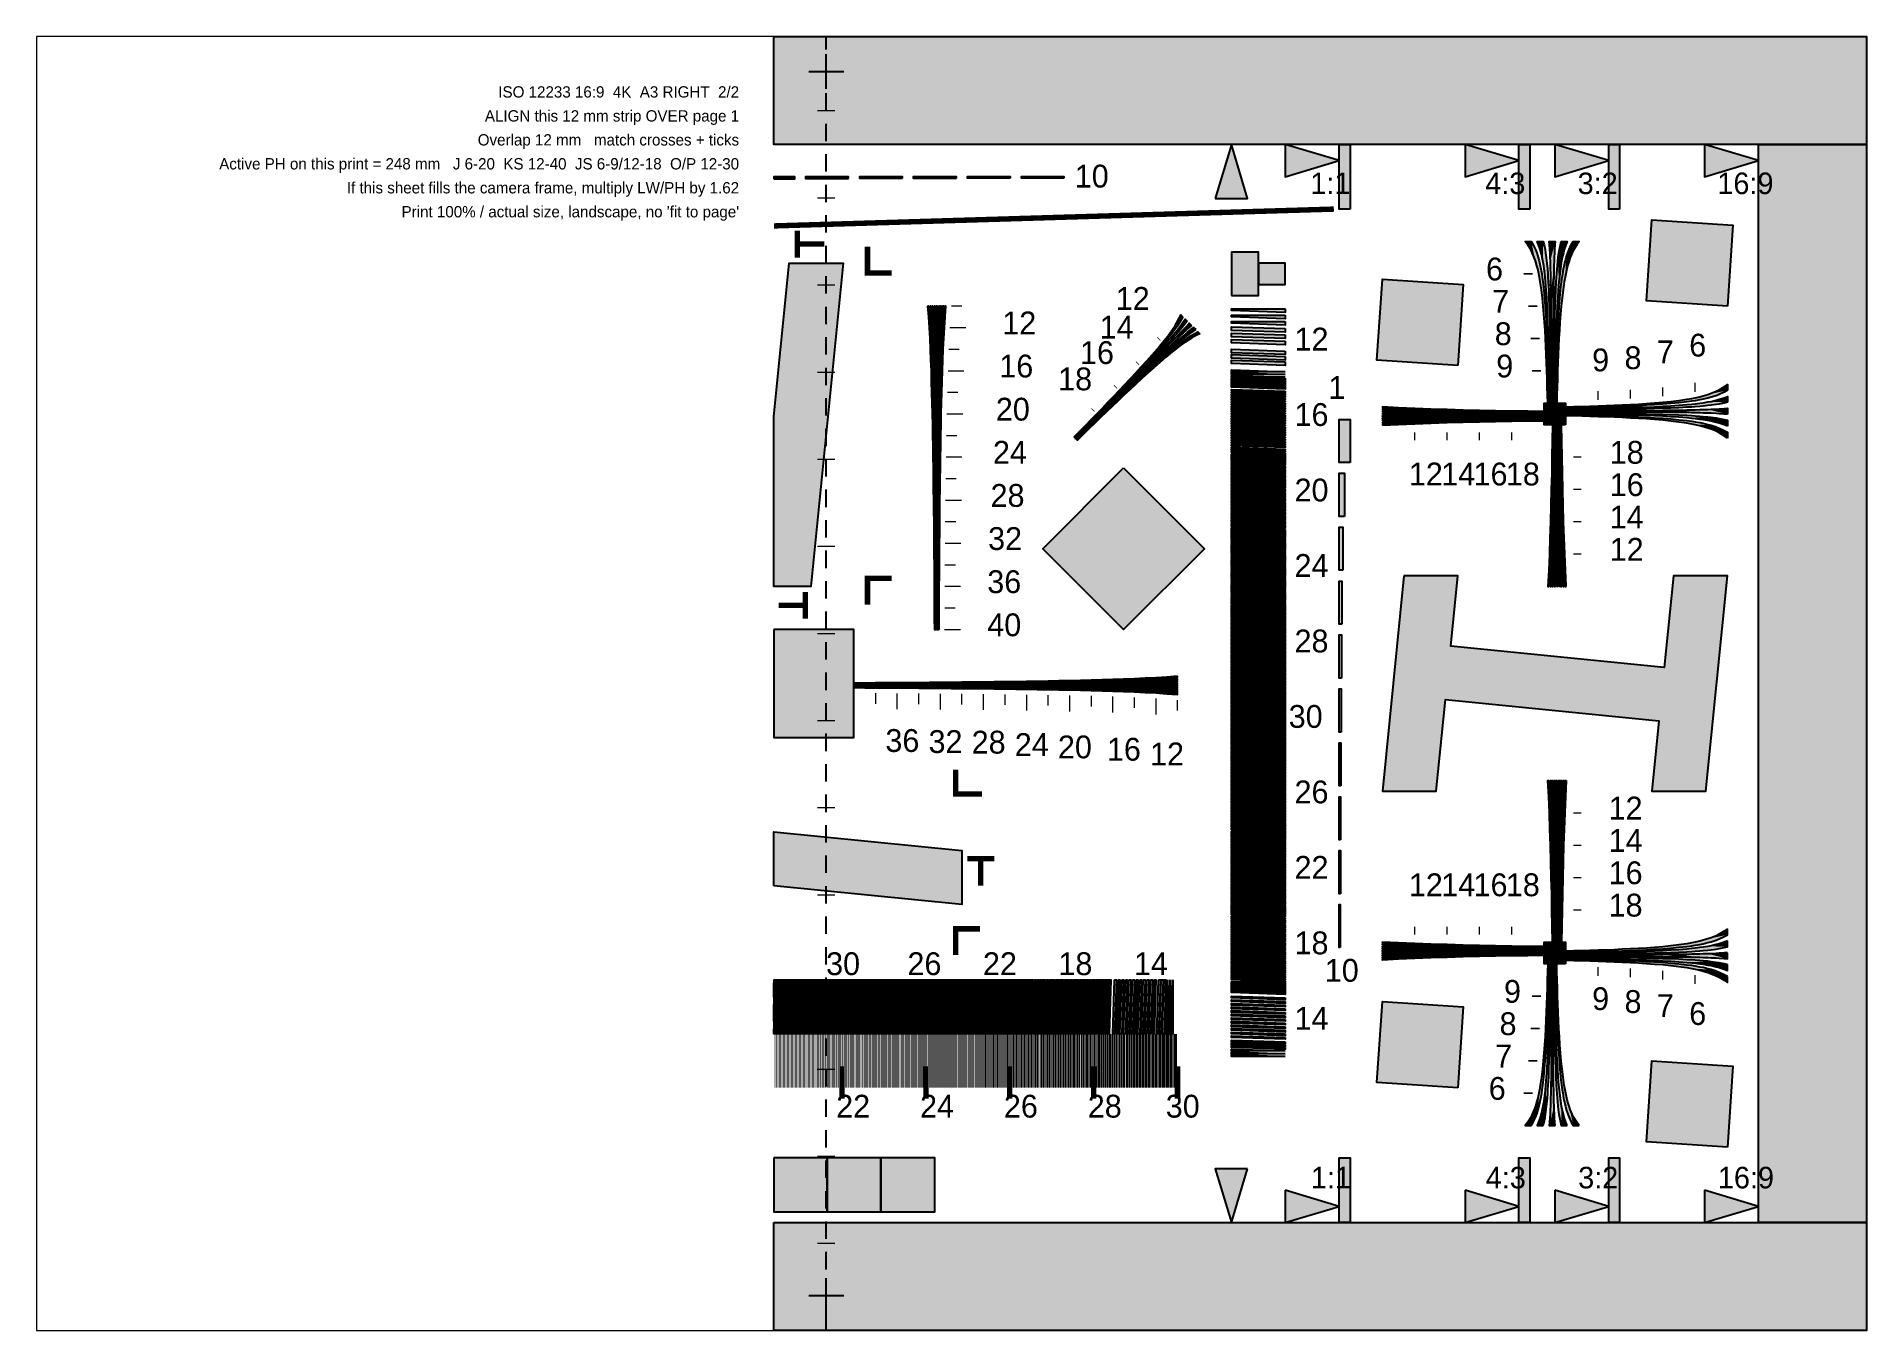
# Model space of a CAD drawing. Header units: millimetres. Extents: x 0 to 420, y 0 to 297.
import ezdxf
from ezdxf.enums import TextEntityAlignment as Align

# ---------------------------------------------------------------- set-up
doc = ezdxf.new("R2010")
doc.units = ezdxf.units.MM
for name, color, linetype in [('CENTER', 7, 'Continuous'), ('FRAME', 7, 'Continuous'), ('GLUE', 1, 'Continuous'), ('LABELS', 7, 'Continuous'), ('NOTES', 7, 'Continuous'), ('PERIPHERY', 7, 'Continuous'), ('SFR', 7, 'Continuous')]:
    doc.layers.add(name, color=color, linetype=linetype)

msp = doc.modelspace()

# ---------------------------------------------------------------- texts
at = {"layer": 'LABELS', "color": 250}
for s, height, p in [('10', 5.239, (238.29, 262.35)), ('1:1', 4.95, (292.36, 260.84)), ('4:3', 4.95, (332.51, 260.84)), ('3:2', 4.95, (353.72, 260.84)), ('16:9', 4.95, (385.79, 260.84)), ('6', 5.24, (332.69, 241.03)), ('12', 5.239, (247.7, 234.27)), ('7', 5.24, (334.09, 233.6)), ('12', 5.239, (221.66, 228.65)), ('14', 5.239, (244, 227.67)), ('8', 5.24, (334.69, 226.18)), ('16', 5.239, (239.49, 221.84)), ('12', 5.239, (288.74, 224.94)), ('7', 5.24, (371.9, 222)), ('6', 5.24, (379.33, 223.55)), ('16', 5.239, (220.97, 218.75)), ('9', 5.24, (335.04, 218.75)), ('9', 5.24, (357.05, 220.16)), ('8', 5.24, (364.48, 220.66)), ('18', 5.239, (234.48, 215.8)), ('1', 5.24, (296.5, 213.83)), ('20', 5.239, (220.18, 208.85)), ('16', 5.239, (288.74, 207.62)), ('24', 5.239, (219.52, 198.95)), ('18', 5.239, (361.08, 198.95)), ('12', 5.239, (314.98, 193.97)), ('14', 5.239, (322.4, 193.97)), ('16', 5.239, (329.83, 193.97)), ('18', 5.239, (337.25, 193.97)), ('28', 5.239, (218.97, 189.05)), ('20', 5.239, (288.74, 190.29)), ('16', 5.239, (361.08, 191.53)), ('14', 5.239, (361.08, 184.1)), ('32', 5.239, (218.4, 179.15)), ('12', 5.239, (361.08, 176.68)), ('24', 5.239, (288.74, 172.97)), ('36', 5.239, (218.21, 169.25)), ('40', 5.239, (218.21, 159.35)), ('28', 5.239, (288.74, 155.64)), ('30', 5.239, (287.4, 138.32)), ('36', 5.239, (194.83, 132.79)), ('32', 5.239, (204.73, 132.55)), ('28', 5.239, (214.63, 132.41)), ('24', 5.239, (224.53, 131.86)), ('20', 5.239, (234.43, 131.32)), ('16', 5.239, (245.68, 130.79)), ('12', 5.239, (255.58, 129.71)), ('26', 5.239, (288.74, 120.99)), ('12', 5.239, (360.83, 117.28)), ('14', 5.239, (360.83, 109.85)), ('22', 5.239, (288.74, 103.67)), ('16', 5.239, (360.83, 102.43)), ('12', 5.239, (314.98, 99.67)), ('14', 5.239, (322.4, 99.67)), ('16', 5.239, (329.83, 99.67)), ('18', 5.239, (337.25, 99.67)), ('18', 5.239, (360.83, 95)), ('18', 5.239, (288.74, 86.34)), ('30', 5.239, (181.22, 81.56)), ('26', 5.239, (199.89, 81.56)), ('22', 5.239, (217.22, 81.56)), ('18', 5.239, (234.54, 81.56)), ('14', 5.239, (251.87, 81.56)), ('10', 5.239, (295.69, 80.03)), ('9', 5.24, (336.82, 75.2)), ('9', 5.24, (357.05, 73.52)), ('8', 5.24, (364.48, 72.87)), ('7', 5.24, (371.9, 71.91)), ('14', 5.239, (288.74, 69.02)), ('8', 5.24, (335.8, 67.78)), ('6', 5.24, (379.33, 70.12)), ('7', 5.24, (334.77, 60.35)), ('6', 5.24, (333.31, 52.93)), ('22', 5.239, (183.53, 48.85)), ('24', 5.239, (202.78, 48.85)), ('26', 5.239, (222.03, 48.85)), ('28', 5.239, (241.28, 48.85)), ('30', 5.239, (259.18, 48.85)), ('1:1', 4.95, (292.48, 32.6)), ('4:3', 4.95, (332.63, 32.6)), ('3:2', 4.95, (353.84, 32.6)), ('16:9', 4.95, (385.91, 32.6))]:
    msp.add_text(s, height=height, dxfattribs=at).set_placement(p)
at = {"layer": 'NOTES', "color": 1}
for s, p in [('ISO 12233 16:9  4K  A3 RIGHT  2/2', (161.25, 283)), ('ALIGN this 12 mm strip OVER page 1', (161.25, 277.5)), ('Overlap 12 mm   match crosses + ticks', (161.25, 272)), ('Active PH on this print = 248 mm   J 6-20  KS 12-40  JS 6-9/12-18  O/P 12-30', (161.25, 266.5)), ('If this sheet fills the camera frame, multiply LW/PH by 1.62', (161.25, 261)), ("Print 100% / actual size, landscape, no 'fit to page'", (161.25, 255.5))]:
    msp.add_text(s, height=2.6, dxfattribs=at).set_placement(p, align=Align.RIGHT)

# ---------------------------------------------------------------- hatches: boundary and pattern name
at = {"layer": 'CENTER', "true_color": 0x000000}
h = msp.add_hatch(color=7, dxfattribs=at)
h.dxf.hatch_style = 1
h.paths.add_polyline_path([(169.25, 264.33), (174.01, 264.33), (174.01, 264.82), (169.25, 264.82), (169.25, 264.33)])
h = msp.add_hatch(color=7, dxfattribs=at)
h.dxf.hatch_style = 1
h.paths.add_polyline_path([(186.38, 264.42), (186.38, 264.82), (176.48, 264.82), (176.48, 264.42), (186.38, 264.42)])
h = msp.add_hatch(color=7, dxfattribs=at)
h.dxf.hatch_style = 1
h.paths.add_polyline_path([(198.76, 264.47), (198.76, 264.82), (188.86, 264.82), (188.86, 264.47), (198.76, 264.47)])
h = msp.add_hatch(color=7, dxfattribs=at)
h.dxf.hatch_style = 1
h.paths.add_polyline_path([(211.13, 264.52), (211.13, 264.82), (201.23, 264.82), (201.23, 264.52), (211.13, 264.52)])
h = msp.add_hatch(color=7, dxfattribs=at)
h.dxf.hatch_style = 1
h.paths.add_polyline_path([(223.51, 264.55), (223.51, 264.82), (213.61, 264.82), (213.61, 264.55), (223.51, 264.55)])
h = msp.add_hatch(color=7, dxfattribs=at)
h.dxf.hatch_style = 1
h.paths.add_polyline_path([(235.88, 264.58), (235.88, 264.82), (225.98, 264.82), (225.98, 264.58), (235.88, 264.58)])
h = msp.add_hatch(color=7, dxfattribs=at)
h.dxf.hatch_style = 1
h.paths.add_polyline_path([(204.5, 235.13), (204.7, 232.65), (204.86, 230.17), (204.99, 227.7), (205.1, 225.23), (205.2, 222.75), (205.3, 220.27), (205.37, 217.8), (205.44, 215.32), (205.5, 212.85), (205.56, 210.37), (205.61, 207.9), (205.65, 205.42), (205.69, 202.95), (205.73, 200.47), (205.77, 198), (205.8, 195.52), (205.83, 193.05), (205.86, 190.57), (205.88, 188.1), (205.91, 185.62), (205.93, 183.15), (205.95, 180.67), (205.97, 178.2), (205.99, 175.72), (206.01, 173.25), (206.03, 170.77), (206.04, 168.3), (206.06, 165.82), (206.07, 163.35), (206.08, 160.87), (206.14, 160.87), (206.13, 163.35), (206.12, 165.82), (206.11, 168.3), (206.09, 170.77), (206.08, 173.25), (206.06, 175.72), (206.04, 178.2), (206.03, 180.67), (206.01, 183.15), (205.99, 185.62), (205.97, 188.1), (205.95, 190.57), (205.92, 193.05), (205.9, 195.52), (205.86, 198), (205.83, 200.47), (205.8, 202.95), (205.77, 205.42), (205.72, 207.9), (205.68, 210.37), (205.63, 212.85), (205.57, 215.32), (205.52, 217.8), (205.45, 220.27), (205.37, 222.75), (205.28, 225.23), (205.18, 227.7), (205.06, 230.17), (204.92, 232.65), (204.75, 235.13), (204.5, 235.13)])
h = msp.add_hatch(color=7, dxfattribs=at)
h.dxf.hatch_style = 1
h.paths.add_polyline_path([(205, 235.13), (205.15, 232.65), (205.26, 230.17), (205.37, 227.7), (205.46, 225.23), (205.54, 222.75), (205.6, 220.27), (205.66, 217.8), (205.72, 215.32), (205.76, 212.85), (205.8, 210.37), (205.84, 207.9), (205.88, 205.42), (205.91, 202.95), (205.94, 200.47), (205.96, 198), (205.99, 195.52), (206.01, 193.05), (206.03, 190.57), (206.05, 188.1), (206.07, 185.62), (206.09, 183.15), (206.11, 180.67), (206.12, 178.2), (206.14, 175.72), (206.15, 173.25), (206.16, 170.77), (206.17, 168.3), (206.19, 165.82), (206.19, 163.35), (206.21, 160.87), (206.27, 160.87), (206.26, 163.35), (206.25, 165.82), (206.24, 168.3), (206.23, 170.77), (206.22, 173.25), (206.21, 175.72), (206.19, 178.2), (206.18, 180.67), (206.17, 183.15), (206.16, 185.62), (206.14, 188.1), (206.12, 190.57), (206.11, 193.05), (206.08, 195.52), (206.06, 198), (206.04, 200.47), (206.01, 202.95), (205.99, 205.42), (205.96, 207.9), (205.93, 210.37), (205.89, 212.85), (205.85, 215.32), (205.81, 217.8), (205.76, 220.27), (205.7, 222.75), (205.64, 225.23), (205.56, 227.7), (205.47, 230.17), (205.37, 232.65), (205.25, 235.13), (205, 235.13)])
h = msp.add_hatch(color=7, dxfattribs=at)
h.dxf.hatch_style = 1
h.paths.add_polyline_path([(205.49, 235.13), (205.59, 232.65), (205.68, 230.17), (205.75, 227.7), (205.81, 225.23), (205.86, 222.75), (205.91, 220.27), (205.95, 217.8), (205.99, 215.32), (206.02, 212.85), (206.05, 210.37), (206.08, 207.9), (206.1, 205.42), (206.12, 202.95), (206.14, 200.47), (206.16, 198), (206.18, 195.52), (206.19, 193.05), (206.21, 190.57), (206.22, 188.1), (206.24, 185.62), (206.25, 183.15), (206.26, 180.67), (206.27, 178.2), (206.28, 175.72), (206.29, 173.25), (206.3, 170.77), (206.3, 168.3), (206.32, 165.82), (206.32, 163.35), (206.33, 160.87), (206.39, 160.87), (206.38, 163.35), (206.38, 165.82), (206.37, 168.3), (206.37, 170.77), (206.36, 173.25), (206.35, 175.72), (206.35, 178.2), (206.34, 180.67), (206.33, 183.15), (206.32, 185.62), (206.31, 188.1), (206.3, 190.57), (206.29, 193.05), (206.27, 195.52), (206.26, 198), (206.25, 200.47), (206.23, 202.95), (206.21, 205.42), (206.19, 207.9), (206.17, 210.37), (206.15, 212.85), (206.13, 215.32), (206.1, 217.8), (206.07, 220.27), (206.03, 222.75), (205.99, 225.23), (205.94, 227.7), (205.88, 230.17), (205.82, 232.65), (205.74, 235.13), (205.49, 235.13)])
h = msp.add_hatch(color=7, dxfattribs=at)
h.dxf.hatch_style = 1
h.paths.add_polyline_path([(205.99, 235.13), (206.04, 232.65), (206.09, 230.17), (206.13, 227.7), (206.17, 225.23), (206.19, 222.75), (206.22, 220.27), (206.24, 217.8), (206.26, 215.32), (206.28, 212.85), (206.3, 210.37), (206.31, 207.9), (206.33, 205.42), (206.34, 202.95), (206.35, 200.47), (206.36, 198), (206.37, 195.52), (206.38, 193.05), (206.38, 190.57), (206.4, 188.1), (206.4, 185.62), (206.41, 183.15), (206.42, 180.67), (206.42, 178.2), (206.43, 175.72), (206.43, 173.25), (206.43, 170.77), (206.44, 168.3), (206.45, 165.82), (206.45, 163.35), (206.45, 160.87), (206.51, 160.87), (206.51, 163.35), (206.51, 165.82), (206.51, 168.3), (206.5, 170.77), (206.5, 173.25), (206.5, 175.72), (206.5, 178.2), (206.49, 180.67), (206.49, 183.15), (206.48, 185.62), (206.48, 188.1), (206.48, 190.57), (206.47, 193.05), (206.47, 195.52), (206.46, 198), (206.45, 200.47), (206.45, 202.95), (206.44, 205.42), (206.43, 207.9), (206.42, 210.37), (206.41, 212.85), (206.4, 215.32), (206.39, 217.8), (206.38, 220.27), (206.36, 222.75), (206.34, 225.23), (206.32, 227.7), (206.3, 230.17), (206.27, 232.65), (206.24, 235.13), (205.99, 235.13)])
h = msp.add_hatch(color=7, dxfattribs=at)
h.dxf.hatch_style = 1
h.paths.add_polyline_path([(206.48, 235.13), (206.5, 232.65), (206.5, 230.17), (206.51, 227.7), (206.52, 225.23), (206.53, 222.75), (206.53, 220.27), (206.53, 217.8), (206.54, 215.32), (206.54, 212.85), (206.55, 210.37), (206.55, 207.9), (206.55, 205.42), (206.55, 202.95), (206.56, 200.47), (206.56, 198), (206.56, 195.52), (206.56, 193.05), (206.56, 190.57), (206.56, 188.1), (206.56, 185.62), (206.57, 183.15), (206.57, 180.67), (206.57, 178.2), (206.57, 175.72), (206.57, 173.25), (206.57, 170.77), (206.58, 168.3), (206.58, 165.82), (206.58, 163.35), (206.58, 160.87), (206.64, 160.87), (206.64, 163.35), (206.64, 165.82), (206.64, 168.3), (206.64, 170.77), (206.64, 173.25), (206.64, 175.72), (206.64, 178.2), (206.64, 180.67), (206.64, 183.15), (206.65, 185.62), (206.65, 188.1), (206.65, 190.57), (206.65, 193.05), (206.66, 195.52), (206.66, 198), (206.66, 200.47), (206.66, 202.95), (206.66, 205.42), (206.67, 207.9), (206.67, 210.37), (206.67, 212.85), (206.67, 215.32), (206.68, 217.8), (206.69, 220.27), (206.69, 222.75), (206.69, 225.23), (206.7, 227.7), (206.71, 230.17), (206.72, 232.65), (206.73, 235.13), (206.48, 235.13)])
h = msp.add_hatch(color=7, dxfattribs=at)
h.dxf.hatch_style = 1
h.paths.add_polyline_path([(206.98, 235.13), (206.95, 232.65), (206.92, 230.17), (206.89, 227.7), (206.87, 225.23), (206.85, 222.75), (206.84, 220.27), (206.82, 217.8), (206.81, 215.32), (206.8, 212.85), (206.79, 210.37), (206.79, 207.9), (206.77, 205.42), (206.77, 202.95), (206.76, 200.47), (206.76, 198), (206.75, 195.52), (206.74, 193.05), (206.74, 190.57), (206.74, 188.1), (206.73, 185.62), (206.72, 183.15), (206.72, 180.67), (206.72, 178.2), (206.72, 175.72), (206.71, 173.25), (206.71, 170.77), (206.71, 168.3), (206.71, 165.82), (206.7, 163.35), (206.7, 160.87), (206.76, 160.87), (206.77, 163.35), (206.77, 165.82), (206.77, 168.3), (206.78, 170.77), (206.79, 173.25), (206.79, 175.72), (206.79, 178.2), (206.8, 180.67), (206.81, 183.15), (206.81, 185.62), (206.82, 188.1), (206.83, 190.57), (206.84, 193.05), (206.84, 195.52), (206.85, 198), (206.87, 200.47), (206.87, 202.95), (206.89, 205.42), (206.9, 207.9), (206.92, 210.37), (206.94, 212.85), (206.95, 215.32), (206.97, 217.8), (207, 220.27), (207.02, 222.75), (207.05, 225.23), (207.08, 227.7), (207.12, 230.17), (207.17, 232.65), (207.23, 235.13), (206.98, 235.13)])
h = msp.add_hatch(color=7, dxfattribs=at)
h.dxf.hatch_style = 1
h.paths.add_polyline_path([(207.47, 235.13), (207.39, 232.65), (207.33, 230.17), (207.28, 227.7), (207.23, 225.23), (207.18, 222.75), (207.15, 220.27), (207.11, 217.8), (207.09, 215.32), (207.07, 212.85), (207.04, 210.37), (207.02, 207.9), (207, 205.42), (206.98, 202.95), (206.97, 200.47), (206.95, 198), (206.94, 195.52), (206.93, 193.05), (206.92, 190.57), (206.9, 188.1), (206.9, 185.62), (206.89, 183.15), (206.88, 180.67), (206.87, 178.2), (206.86, 175.72), (206.85, 173.25), (206.85, 170.77), (206.84, 168.3), (206.84, 165.82), (206.83, 163.35), (206.82, 160.87), (206.89, 160.87), (206.89, 163.35), (206.9, 165.82), (206.91, 168.3), (206.92, 170.77), (206.92, 173.25), (206.94, 175.72), (206.95, 178.2), (206.95, 180.67), (206.97, 183.15), (206.98, 185.62), (206.99, 188.1), (207, 190.57), (207.02, 193.05), (207.03, 195.52), (207.05, 198), (207.07, 200.47), (207.09, 202.95), (207.11, 205.42), (207.14, 207.9), (207.16, 210.37), (207.2, 212.85), (207.23, 215.32), (207.26, 217.8), (207.31, 220.27), (207.35, 222.75), (207.41, 225.23), (207.46, 227.7), (207.54, 230.17), (207.62, 232.65), (207.72, 235.13), (207.47, 235.13)])
h = msp.add_hatch(color=7, dxfattribs=at)
h.dxf.hatch_style = 1
h.paths.add_polyline_path([(207.97, 235.13), (207.84, 232.65), (207.74, 230.17), (207.65, 227.7), (207.58, 225.23), (207.52, 222.75), (207.46, 220.27), (207.41, 217.8), (207.36, 215.32), (207.33, 212.85), (207.29, 210.37), (207.26, 207.9), (207.23, 205.42), (207.2, 202.95), (207.18, 200.47), (207.15, 198), (207.13, 195.52), (207.11, 193.05), (207.1, 190.57), (207.08, 188.1), (207.06, 185.62), (207.05, 183.15), (207.03, 180.67), (207.02, 178.2), (207.01, 175.72), (207, 173.25), (206.98, 170.77), (206.97, 168.3), (206.97, 165.82), (206.95, 163.35), (206.95, 160.87), (207.01, 160.87), (207.02, 163.35), (207.03, 165.82), (207.04, 168.3), (207.05, 170.77), (207.06, 173.25), (207.08, 175.72), (207.1, 178.2), (207.11, 180.67), (207.13, 183.15), (207.15, 185.62), (207.16, 188.1), (207.18, 190.57), (207.2, 193.05), (207.23, 195.52), (207.25, 198), (207.28, 200.47), (207.31, 202.95), (207.34, 205.42), (207.37, 207.9), (207.41, 210.37), (207.46, 212.85), (207.5, 215.32), (207.55, 217.8), (207.62, 220.27), (207.68, 222.75), (207.76, 225.23), (207.84, 227.7), (207.95, 230.17), (208.07, 232.65), (208.22, 235.13), (207.97, 235.13)])
h = msp.add_hatch(color=7, dxfattribs=at)
h.dxf.hatch_style = 1
h.paths.add_polyline_path([(208.46, 235.13), (208.3, 232.65), (208.15, 230.17), (208.04, 227.7), (207.93, 225.23), (207.84, 222.75), (207.77, 220.27), (207.7, 217.8), (207.64, 215.32), (207.58, 212.85), (207.54, 210.37), (207.49, 207.9), (207.45, 205.42), (207.41, 202.95), (207.38, 200.47), (207.35, 198), (207.32, 195.52), (207.29, 193.05), (207.27, 190.57), (207.24, 188.1), (207.23, 185.62), (207.21, 183.15), (207.19, 180.67), (207.17, 178.2), (207.15, 175.72), (207.14, 173.25), (207.12, 170.77), (207.11, 168.3), (207.1, 165.82), (207.08, 163.35), (207.07, 160.87), (207.13, 160.87), (207.15, 163.35), (207.16, 165.82), (207.18, 168.3), (207.19, 170.77), (207.21, 173.25), (207.23, 175.72), (207.24, 178.2), (207.26, 180.67), (207.29, 183.15), (207.31, 185.62), (207.33, 188.1), (207.36, 190.57), (207.39, 193.05), (207.42, 195.52), (207.45, 198), (207.49, 200.47), (207.52, 202.95), (207.57, 205.42), (207.61, 207.9), (207.66, 210.37), (207.71, 212.85), (207.78, 215.32), (207.84, 217.8), (207.93, 220.27), (208.01, 222.75), (208.11, 225.23), (208.23, 227.7), (208.36, 230.17), (208.52, 232.65), (208.71, 235.13), (208.46, 235.13)])
h = msp.add_hatch(color=7, dxfattribs=at)
h.dxf.hatch_style = 1
h.paths.add_polyline_path([(301.47, 199.24), (299, 199.24), (299, 209.14), (301.47, 209.14), (301.47, 199.24)])
h = msp.add_hatch(color=7, dxfattribs=at)
h.dxf.hatch_style = 1
h.paths.add_polyline_path([(300.23, 186.86), (299, 186.86), (299, 196.76), (300.23, 196.76), (300.23, 186.86)])
h = msp.add_hatch(color=7, dxfattribs=at)
h.dxf.hatch_style = 1
h.paths.add_polyline_path([(299.83, 174.49), (299, 174.49), (299, 184.39), (299.83, 184.39), (299.83, 174.49)])
h = msp.add_hatch(color=7, dxfattribs=at)
h.dxf.hatch_style = 1
h.paths.add_polyline_path([(299.62, 162.11), (299, 162.11), (299, 172.01), (299.62, 172.01), (299.62, 162.11)])
h = msp.add_hatch(color=7, dxfattribs=at)
h.dxf.hatch_style = 1
h.paths.add_polyline_path([(169.25, 160.87), (169.25, 136.12), (187.62, 136.12), (187.62, 160.87), (169.25, 160.87)])
h = msp.add_hatch(color=7, dxfattribs=at)
h.dxf.hatch_style = 1
h.paths.add_polyline_path([(299.49, 149.74), (299, 149.74), (299, 159.64), (299.49, 159.64), (299.49, 149.74)])
h = msp.add_hatch(color=7, dxfattribs=at)
h.dxf.hatch_style = 1
h.paths.add_polyline_path([(261.87, 150.18), (259.4, 149.99), (256.92, 149.83), (254.45, 149.7), (251.97, 149.58), (249.5, 149.48), (247.02, 149.39), (244.55, 149.31), (242.07, 149.24), (239.6, 149.18), (237.12, 149.13), (234.65, 149.08), (232.17, 149.03), (229.7, 148.99), (227.22, 148.95), (224.75, 148.92), (222.27, 148.89), (219.8, 148.85), (217.32, 148.82), (214.85, 148.8), (212.37, 148.77), (209.9, 148.76), (207.42, 148.73), (204.95, 148.71), (202.47, 148.69), (200, 148.68), (197.52, 148.66), (195.05, 148.64), (192.57, 148.63), (190.1, 148.61), (187.62, 148.6), (187.62, 148.54), (190.1, 148.55), (192.57, 148.56), (195.05, 148.58), (197.52, 148.59), (200, 148.61), (202.47, 148.62), (204.95, 148.64), (207.42, 148.66), (209.9, 148.68), (212.37, 148.69), (214.85, 148.71), (217.32, 148.74), (219.8, 148.76), (222.27, 148.79), (224.75, 148.82), (227.22, 148.85), (229.7, 148.88), (232.17, 148.92), (234.65, 148.96), (237.12, 149), (239.6, 149.05), (242.07, 149.11), (244.55, 149.16), (247.02, 149.23), (249.5, 149.31), (251.97, 149.4), (254.45, 149.5), (256.92, 149.62), (259.4, 149.76), (261.87, 149.93), (261.87, 150.18)])
h = msp.add_hatch(color=7, dxfattribs=at)
h.dxf.hatch_style = 1
h.paths.add_polyline_path([(261.87, 149.68), (259.4, 149.54), (256.92, 149.42), (254.45, 149.31), (251.97, 149.23), (249.5, 149.15), (247.02, 149.08), (244.55, 149.02), (242.07, 148.97), (239.6, 148.92), (237.12, 148.88), (234.65, 148.84), (232.17, 148.81), (229.7, 148.77), (227.22, 148.74), (224.75, 148.72), (222.27, 148.69), (219.8, 148.67), (217.32, 148.65), (214.85, 148.63), (212.37, 148.61), (209.9, 148.6), (207.42, 148.58), (204.95, 148.56), (202.47, 148.55), (200, 148.53), (197.52, 148.52), (195.05, 148.51), (192.57, 148.5), (190.1, 148.49), (187.62, 148.48), (187.62, 148.42), (190.1, 148.42), (192.57, 148.43), (195.05, 148.44), (197.52, 148.45), (200, 148.47), (202.47, 148.48), (204.95, 148.49), (207.42, 148.5), (209.9, 148.51), (212.37, 148.53), (214.85, 148.55), (217.32, 148.56), (219.8, 148.58), (222.27, 148.6), (224.75, 148.62), (227.22, 148.65), (229.7, 148.67), (232.17, 148.69), (234.65, 148.73), (237.12, 148.76), (239.6, 148.79), (242.07, 148.83), (244.55, 148.87), (247.02, 148.92), (249.5, 148.99), (251.97, 149.05), (254.45, 149.12), (256.92, 149.21), (259.4, 149.31), (261.87, 149.44), (261.87, 149.68)])
h = msp.add_hatch(color=7, dxfattribs=at)
h.dxf.hatch_style = 1
h.paths.add_polyline_path([(261.87, 149.19), (259.4, 149.09), (256.92, 149), (254.45, 148.93), (251.97, 148.87), (249.5, 148.82), (247.02, 148.77), (244.55, 148.73), (242.07, 148.69), (239.6, 148.66), (237.12, 148.63), (234.65, 148.61), (232.17, 148.58), (229.7, 148.56), (227.22, 148.54), (224.75, 148.52), (222.27, 148.5), (219.8, 148.49), (217.32, 148.47), (214.85, 148.46), (212.37, 148.45), (209.9, 148.43), (207.42, 148.42), (204.95, 148.42), (202.47, 148.4), (200, 148.39), (197.52, 148.38), (195.05, 148.38), (192.57, 148.37), (190.1, 148.36), (187.62, 148.35), (187.62, 148.29), (190.1, 148.3), (192.57, 148.3), (195.05, 148.31), (197.52, 148.32), (200, 148.32), (202.47, 148.33), (204.95, 148.33), (207.42, 148.35), (209.9, 148.35), (212.37, 148.37), (214.85, 148.37), (217.32, 148.38), (219.8, 148.4), (222.27, 148.41), (224.75, 148.42), (227.22, 148.43), (229.7, 148.45), (232.17, 148.47), (234.65, 148.49), (237.12, 148.51), (239.6, 148.53), (242.07, 148.56), (244.55, 148.58), (247.02, 148.61), (249.5, 148.65), (251.97, 148.69), (254.45, 148.74), (256.92, 148.8), (259.4, 148.86), (261.87, 148.94), (261.87, 149.19)])
h = msp.add_hatch(color=7, dxfattribs=at)
h.dxf.hatch_style = 1
h.paths.add_polyline_path([(261.87, 148.69), (259.4, 148.64), (256.92, 148.59), (254.45, 148.55), (251.97, 148.51), (249.5, 148.49), (247.02, 148.46), (244.55, 148.44), (242.07, 148.42), (239.6, 148.4), (237.12, 148.38), (234.65, 148.37), (232.17, 148.35), (229.7, 148.34), (227.22, 148.34), (224.75, 148.32), (222.27, 148.31), (219.8, 148.3), (217.32, 148.3), (214.85, 148.29), (212.37, 148.28), (209.9, 148.27), (207.42, 148.27), (204.95, 148.26), (202.47, 148.25), (200, 148.25), (197.52, 148.25), (195.05, 148.24), (192.57, 148.24), (190.1, 148.24), (187.62, 148.23), (187.62, 148.17), (190.1, 148.17), (192.57, 148.17), (195.05, 148.17), (197.52, 148.18), (200, 148.18), (202.47, 148.19), (204.95, 148.19), (207.42, 148.19), (209.9, 148.19), (212.37, 148.2), (214.85, 148.21), (217.32, 148.21), (219.8, 148.21), (222.27, 148.22), (224.75, 148.22), (227.22, 148.23), (229.7, 148.24), (232.17, 148.24), (234.65, 148.25), (237.12, 148.26), (239.6, 148.27), (242.07, 148.28), (244.55, 148.29), (247.02, 148.3), (249.5, 148.32), (251.97, 148.34), (254.45, 148.36), (256.92, 148.38), (259.4, 148.42), (261.87, 148.45), (261.87, 148.69)])
h = msp.add_hatch(color=7, dxfattribs=at)
h.dxf.hatch_style = 1
h.paths.add_polyline_path([(261.87, 148.2), (259.4, 148.19), (256.92, 148.18), (254.45, 148.17), (251.97, 148.16), (249.5, 148.16), (247.02, 148.15), (244.55, 148.15), (242.07, 148.14), (239.6, 148.14), (237.12, 148.14), (234.65, 148.14), (232.17, 148.13), (229.7, 148.13), (227.22, 148.13), (224.75, 148.13), (222.27, 148.13), (219.8, 148.12), (217.32, 148.12), (214.85, 148.12), (212.37, 148.12), (209.9, 148.11), (207.42, 148.11), (204.95, 148.11), (202.47, 148.11), (200, 148.11), (197.52, 148.11), (195.05, 148.11), (192.57, 148.11), (190.1, 148.11), (187.62, 148.11), (187.62, 148.05), (190.1, 148.05), (192.57, 148.05), (195.05, 148.05), (197.52, 148.04), (200, 148.04), (202.47, 148.04), (204.95, 148.04), (207.42, 148.04), (209.9, 148.04), (212.37, 148.03), (214.85, 148.03), (217.32, 148.03), (219.8, 148.03), (222.27, 148.03), (224.75, 148.03), (227.22, 148.03), (229.7, 148.02), (232.17, 148.02), (234.65, 148.01), (237.12, 148.01), (239.6, 148.01), (242.07, 148.01), (244.55, 148), (247.02, 148), (249.5, 148), (251.97, 147.99), (254.45, 147.98), (256.92, 147.97), (259.4, 147.97), (261.87, 147.95), (261.87, 148.2)])
h = msp.add_hatch(color=7, dxfattribs=at)
h.dxf.hatch_style = 1
h.paths.add_polyline_path([(261.87, 147.7), (259.4, 147.74), (256.92, 147.77), (254.45, 147.79), (251.97, 147.81), (249.5, 147.83), (247.02, 147.84), (244.55, 147.86), (242.07, 147.87), (239.6, 147.88), (237.12, 147.89), (234.65, 147.9), (232.17, 147.91), (229.7, 147.91), (227.22, 147.92), (224.75, 147.93), (222.27, 147.93), (219.8, 147.94), (217.32, 147.95), (214.85, 147.95), (212.37, 147.95), (209.9, 147.96), (207.42, 147.96), (204.95, 147.96), (202.47, 147.96), (200, 147.97), (197.52, 147.97), (195.05, 147.98), (192.57, 147.98), (190.1, 147.98), (187.62, 147.98), (187.62, 147.92), (190.1, 147.91), (192.57, 147.91), (195.05, 147.91), (197.52, 147.9), (200, 147.9), (202.47, 147.9), (204.95, 147.89), (207.42, 147.88), (209.9, 147.88), (212.37, 147.87), (214.85, 147.87), (217.32, 147.85), (219.8, 147.85), (222.27, 147.84), (224.75, 147.83), (227.22, 147.82), (229.7, 147.81), (232.17, 147.8), (234.65, 147.78), (237.12, 147.77), (239.6, 147.75), (242.07, 147.73), (244.55, 147.71), (247.02, 147.69), (249.5, 147.66), (251.97, 147.64), (254.45, 147.6), (256.92, 147.56), (259.4, 147.51), (261.87, 147.46), (261.87, 147.7)])
h = msp.add_hatch(color=7, dxfattribs=at)
h.dxf.hatch_style = 1
h.paths.add_polyline_path([(261.87, 147.21), (259.4, 147.29), (256.92, 147.35), (254.45, 147.41), (251.97, 147.46), (249.5, 147.5), (247.02, 147.53), (244.55, 147.57), (242.07, 147.59), (239.6, 147.62), (237.12, 147.64), (234.65, 147.66), (232.17, 147.68), (229.7, 147.7), (227.22, 147.72), (224.75, 147.73), (222.27, 147.74), (219.8, 147.75), (217.32, 147.77), (214.85, 147.78), (212.37, 147.78), (209.9, 147.8), (207.42, 147.8), (204.95, 147.82), (202.47, 147.82), (200, 147.83), (197.52, 147.83), (195.05, 147.84), (192.57, 147.85), (190.1, 147.85), (187.62, 147.86), (187.62, 147.8), (190.1, 147.79), (192.57, 147.78), (195.05, 147.77), (197.52, 147.77), (200, 147.76), (202.47, 147.75), (204.95, 147.74), (207.42, 147.73), (209.9, 147.72), (212.37, 147.7), (214.85, 147.69), (217.32, 147.68), (219.8, 147.66), (222.27, 147.65), (224.75, 147.63), (227.22, 147.61), (229.7, 147.59), (232.17, 147.57), (234.65, 147.54), (237.12, 147.52), (239.6, 147.49), (242.07, 147.46), (244.55, 147.42), (247.02, 147.38), (249.5, 147.33), (251.97, 147.28), (254.45, 147.22), (256.92, 147.15), (259.4, 147.06), (261.87, 146.96), (261.87, 147.21)])
h = msp.add_hatch(color=7, dxfattribs=at)
h.dxf.hatch_style = 1
h.paths.add_polyline_path([(261.87, 146.71), (259.4, 146.84), (256.92, 146.94), (254.45, 147.03), (251.97, 147.1), (249.5, 147.17), (247.02, 147.22), (244.55, 147.28), (242.07, 147.32), (239.6, 147.36), (237.12, 147.39), (234.65, 147.43), (232.17, 147.46), (229.7, 147.48), (227.22, 147.51), (224.75, 147.53), (222.27, 147.55), (219.8, 147.57), (217.32, 147.59), (214.85, 147.6), (212.37, 147.62), (209.9, 147.64), (207.42, 147.65), (204.95, 147.66), (202.47, 147.67), (200, 147.69), (197.52, 147.7), (195.05, 147.71), (192.57, 147.72), (190.1, 147.73), (187.62, 147.74), (187.62, 147.67), (190.1, 147.66), (192.57, 147.65), (195.05, 147.64), (197.52, 147.63), (200, 147.62), (202.47, 147.6), (204.95, 147.59), (207.42, 147.57), (209.9, 147.56), (212.37, 147.54), (214.85, 147.52), (217.32, 147.5), (219.8, 147.48), (222.27, 147.46), (224.75, 147.43), (227.22, 147.41), (229.7, 147.38), (232.17, 147.34), (234.65, 147.31), (237.12, 147.27), (239.6, 147.23), (242.07, 147.18), (244.55, 147.13), (247.02, 147.07), (249.5, 147), (251.97, 146.92), (254.45, 146.84), (256.92, 146.73), (259.4, 146.62), (261.87, 146.47), (261.87, 146.71), (261.87, 146.71)])
h = msp.add_hatch(color=7, dxfattribs=at)
h.dxf.hatch_style = 1
h.paths.add_polyline_path([(261.87, 146.22), (259.4, 146.39), (256.92, 146.53), (254.45, 146.65), (251.97, 146.75), (249.5, 146.84), (247.02, 146.91), (244.55, 146.99), (242.07, 147.04), (239.6, 147.1), (237.12, 147.15), (234.65, 147.19), (232.17, 147.23), (229.7, 147.27), (227.22, 147.3), (224.75, 147.33), (222.27, 147.36), (219.8, 147.39), (217.32, 147.41), (214.85, 147.44), (212.37, 147.46), (209.9, 147.48), (207.42, 147.49), (204.95, 147.51), (202.47, 147.53), (200, 147.54), (197.52, 147.56), (195.05, 147.57), (192.57, 147.59), (190.1, 147.6), (187.62, 147.61), (187.62, 147.55), (190.1, 147.54), (192.57, 147.53), (195.05, 147.51), (197.52, 147.49), (200, 147.48), (202.47, 147.46), (204.95, 147.44), (207.42, 147.42), (209.9, 147.39), (212.37, 147.38), (214.85, 147.35), (217.32, 147.33), (219.8, 147.3), (222.27, 147.27), (224.75, 147.23), (227.22, 147.2), (229.7, 147.16), (232.17, 147.12), (234.65, 147.07), (237.12, 147.02), (239.6, 146.97), (242.07, 146.91), (244.55, 146.84), (247.02, 146.76), (249.5, 146.67), (251.97, 146.57), (254.45, 146.45), (256.92, 146.32), (259.4, 146.16), (261.87, 145.97), (261.87, 146.22)])
h = msp.add_hatch(color=7, dxfattribs=at)
h.dxf.hatch_style = 1
h.paths.add_polyline_path([(299.41, 137.36), (299, 137.36), (299, 147.26), (299.41, 147.26), (299.41, 137.36)])
h = msp.add_hatch(color=7, dxfattribs=at)
h.dxf.hatch_style = 1
h.paths.add_polyline_path([(299.36, 124.99), (299, 124.99), (299, 134.89), (299.36, 134.89), (299.36, 124.99)])
h = msp.add_hatch(color=7, dxfattribs=at)
h.dxf.hatch_style = 1
h.paths.add_polyline_path([(299.31, 112.61), (299, 112.61), (299, 122.51), (299.31, 122.51), (299.31, 112.61)])
h = msp.add_hatch(color=7, dxfattribs=at)
h.dxf.hatch_style = 1
h.paths.add_polyline_path([(299.27, 100.24), (299, 100.24), (299, 110.14), (299.27, 110.14), (299.27, 100.24)])
h = msp.add_hatch(color=7, dxfattribs=at)
h.dxf.hatch_style = 1
h.paths.add_polyline_path([(299.24, 87.86), (299, 87.86), (299, 97.76), (299.24, 97.76), (299.24, 87.86)])
at = {"layer": 'FRAME', "true_color": 0x000000}
h = msp.add_hatch(color=7, dxfattribs=at)
h.dxf.hatch_style = 1
h.paths.add_polyline_path([(169.25, 297), (420, 297), (420, 272.25), (169.25, 272.25), (169.25, 297)])
h = msp.add_hatch(color=7, dxfattribs=at)
h.dxf.hatch_style = 1
h.paths.add_polyline_path([(270.53, 259.87), (277.96, 259.87), (274.25, 272.25), (270.53, 259.87)])
h = msp.add_hatch(color=7, dxfattribs=at)
h.dxf.hatch_style = 1
h.paths.add_polyline_path([(286.62, 272.25), (286.62, 264.82), (299, 268.54), (286.62, 272.25)])
h = msp.add_hatch(color=7, dxfattribs=at)
h.dxf.hatch_style = 1
h.paths.add_polyline_path([(301.47, 257.4), (299, 257.4), (299, 272.25), (301.47, 272.25), (301.47, 257.4)])
h = msp.add_hatch(color=7, dxfattribs=at)
h.dxf.hatch_style = 1
h.paths.add_polyline_path([(327.87, 272.25), (327.87, 264.82), (340.24, 268.54), (327.87, 272.25)])
h = msp.add_hatch(color=7, dxfattribs=at)
h.dxf.hatch_style = 1
h.paths.add_polyline_path([(342.72, 257.4), (340.24, 257.4), (340.24, 272.25), (342.72, 272.25), (342.72, 257.4)])
h = msp.add_hatch(color=7, dxfattribs=at)
h.dxf.hatch_style = 1
h.paths.add_polyline_path([(348.5, 272.25), (348.5, 264.82), (360.87, 268.54), (348.5, 272.25)])
h = msp.add_hatch(color=7, dxfattribs=at)
h.dxf.hatch_style = 1
h.paths.add_polyline_path([(363.35, 257.4), (360.87, 257.4), (360.87, 272.25), (363.35, 272.25), (363.35, 257.4)])
h = msp.add_hatch(color=7, dxfattribs=at)
h.dxf.hatch_style = 1
h.paths.add_polyline_path([(382.87, 272.25), (382.87, 264.82), (395.25, 268.54), (382.87, 272.25)])
h = msp.add_hatch(color=7, dxfattribs=at)
h.dxf.hatch_style = 1
h.paths.add_polyline_path([(395.25, 272.25), (420, 272.25), (420, 24.75), (395.25, 24.75), (395.25, 272.25)])
h = msp.add_hatch(color=7, dxfattribs=at)
h.dxf.hatch_style = 1
h.paths.add_polyline_path([(274.25, 237.6), (280.43, 237.6), (280.43, 247.5), (274.25, 247.5), (274.25, 237.6)])
h = msp.add_hatch(color=7, dxfattribs=at)
h.dxf.hatch_style = 1
h.paths.add_polyline_path([(280.43, 240.07), (286.62, 240.07), (286.62, 245.02), (280.43, 245.02), (280.43, 240.07)])
h = msp.add_hatch(color=7, dxfattribs=at)
h.dxf.hatch_style = 1
h.paths.add_polyline_path([(301.47, 24.75), (299, 24.75), (299, 39.6), (301.47, 39.6), (301.47, 24.75)])
h = msp.add_hatch(color=7, dxfattribs=at)
h.dxf.hatch_style = 1
h.paths.add_polyline_path([(342.72, 24.75), (340.24, 24.75), (340.24, 39.6), (342.72, 39.6), (342.72, 24.75)])
h = msp.add_hatch(color=7, dxfattribs=at)
h.dxf.hatch_style = 1
h.paths.add_polyline_path([(363.35, 24.75), (360.87, 24.75), (360.87, 39.6), (363.35, 39.6), (363.35, 24.75)])
h = msp.add_hatch(color=7, dxfattribs=at)
h.dxf.hatch_style = 1
h.paths.add_polyline_path([(277.96, 37.12), (270.53, 37.12), (274.25, 24.75), (277.96, 37.12)])
h = msp.add_hatch(color=7, dxfattribs=at)
h.dxf.hatch_style = 1
h.paths.add_polyline_path([(286.62, 32.17), (286.62, 24.75), (299, 28.46), (286.62, 32.17)])
h = msp.add_hatch(color=7, dxfattribs=at)
h.dxf.hatch_style = 1
h.paths.add_polyline_path([(327.87, 32.17), (327.87, 24.75), (340.24, 28.46), (327.87, 32.17)])
h = msp.add_hatch(color=7, dxfattribs=at)
h.dxf.hatch_style = 1
h.paths.add_polyline_path([(348.5, 32.17), (348.5, 24.75), (360.87, 28.46), (348.5, 32.17)])
h = msp.add_hatch(color=7, dxfattribs=at)
h.dxf.hatch_style = 1
h.paths.add_polyline_path([(382.87, 32.18), (382.87, 24.75), (395.25, 28.46), (382.87, 32.18)])
h = msp.add_hatch(color=7, dxfattribs=at)
h.dxf.hatch_style = 1
h.paths.add_polyline_path([(169.25, 24.75), (420, 24.75), (420, 0), (169.25, 0), (169.25, 24.75)])
at = {"layer": 'PERIPHERY', "true_color": 0x000000}
h = msp.add_hatch(color=7, dxfattribs=at)
h.dxf.hatch_style = 1
h.paths.add_polyline_path([(343.08, 249.97), (343.52, 249.23), (344.04, 248.12), (344.32, 247.38), (344.68, 246.26), (344.88, 245.52), (345.14, 244.41), (345.29, 243.66), (345.49, 242.55), (345.6, 241.81), (345.75, 240.69), (345.97, 238.84), (346.14, 236.98), (346.29, 235.12), (346.41, 233.27), (346.52, 231.41), (346.61, 229.56), (346.69, 227.7), (346.76, 225.84), (346.82, 223.99), (346.88, 222.13), (346.93, 220.27), (346.98, 218.42), (347.02, 216.56), (347.05, 214.71), (347.09, 212.85), (346.86, 212.85), (346.81, 214.71), (346.76, 216.56), (346.72, 218.42), (346.65, 220.27), (346.59, 222.13), (346.52, 223.99), (346.43, 225.84), (346.34, 227.7), (346.24, 229.56), (346.12, 231.41), (345.99, 233.27), (345.83, 235.13), (345.64, 236.98), (345.42, 238.84), (345.14, 240.69), (344.94, 241.81), (344.8, 242.55), (344.55, 243.66), (344.36, 244.41), (344.02, 245.52), (343.77, 246.26), (343.31, 247.38), (342.94, 248.12), (342.27, 249.23), (341.7, 249.98), (343.08, 249.98), (343.08, 249.97)])
h = msp.add_hatch(color=7, dxfattribs=at)
h.dxf.hatch_style = 1
h.paths.add_polyline_path([(345.83, 249.97), (346.01, 249.23), (346.24, 248.12), (346.37, 247.38), (346.52, 246.26), (346.6, 245.52), (346.72, 244.41), (346.78, 243.66), (346.86, 242.55), (346.91, 241.81), (346.98, 240.69), (347.07, 238.84), (347.14, 236.98), (347.2, 235.12), (347.26, 233.27), (347.3, 231.41), (347.34, 229.56), (347.38, 227.7), (347.4, 225.84), (347.43, 223.99), (347.46, 222.13), (347.48, 220.27), (347.5, 218.42), (347.51, 216.56), (347.53, 214.71), (347.55, 212.85), (347.32, 212.85), (347.29, 214.71), (347.27, 216.56), (347.24, 218.42), (347.2, 220.27), (347.17, 222.13), (347.13, 223.99), (347.08, 225.84), (347.03, 227.7), (346.98, 229.56), (346.91, 231.41), (346.83, 233.27), (346.74, 235.13), (346.64, 236.98), (346.52, 238.84), (346.37, 240.69), (346.26, 241.81), (346.17, 242.55), (346.04, 243.66), (345.93, 244.41), (345.74, 245.52), (345.6, 246.26), (345.35, 247.38), (345.14, 248.12), (344.76, 249.23), (344.45, 249.98), (345.83, 249.98), (345.83, 249.97)])
h = msp.add_hatch(color=7, dxfattribs=at)
h.dxf.hatch_style = 1
h.paths.add_polyline_path([(348.58, 249.97), (348.52, 249.23), (348.44, 248.12), (348.4, 247.38), (348.35, 246.26), (348.32, 245.52), (348.28, 244.41), (348.26, 243.66), (348.24, 242.55), (348.22, 241.81), (348.19, 240.69), (348.17, 238.84), (348.14, 236.98), (348.12, 235.12), (348.11, 233.27), (348.09, 231.41), (348.08, 229.56), (348.06, 227.7), (348.06, 225.84), (348.04, 223.99), (348.04, 222.13), (348.03, 220.27), (348.02, 218.42), (348.02, 216.56), (348.01, 214.71), (348.01, 212.85), (347.78, 212.85), (347.78, 214.71), (347.77, 216.56), (347.76, 218.42), (347.75, 220.27), (347.75, 222.13), (347.74, 223.99), (347.73, 225.84), (347.72, 227.7), (347.71, 229.56), (347.69, 231.41), (347.68, 233.27), (347.67, 235.13), (347.64, 236.98), (347.62, 238.84), (347.59, 240.69), (347.56, 241.81), (347.55, 242.55), (347.52, 243.66), (347.5, 244.41), (347.46, 245.52), (347.43, 246.26), (347.38, 247.38), (347.34, 248.12), (347.27, 249.23), (347.2, 249.98), (348.58, 249.98), (348.58, 249.97)])
h = msp.add_hatch(color=7, dxfattribs=at)
h.dxf.hatch_style = 1
h.paths.add_polyline_path([(351.33, 249.97), (351.02, 249.23), (350.64, 248.12), (350.44, 247.38), (350.18, 246.26), (350.04, 245.52), (349.86, 244.41), (349.75, 243.66), (349.61, 242.55), (349.53, 241.81), (349.42, 240.69), (349.27, 238.84), (349.14, 236.98), (349.04, 235.12), (348.95, 233.27), (348.87, 231.41), (348.81, 229.56), (348.75, 227.7), (348.7, 225.84), (348.66, 223.99), (348.61, 222.13), (348.58, 220.27), (348.55, 218.42), (348.52, 216.56), (348.49, 214.71), (348.46, 212.85), (348.24, 212.85), (348.25, 214.71), (348.27, 216.56), (348.28, 218.42), (348.3, 220.27), (348.33, 222.13), (348.35, 223.99), (348.38, 225.84), (348.41, 227.7), (348.44, 229.56), (348.48, 231.41), (348.52, 233.27), (348.58, 235.13), (348.64, 236.98), (348.72, 238.84), (348.81, 240.69), (348.88, 241.81), (348.92, 242.55), (349.01, 243.66), (349.07, 244.41), (349.18, 245.52), (349.27, 246.26), (349.42, 247.38), (349.54, 248.12), (349.77, 249.23), (349.96, 249.98), (351.33, 249.98), (351.33, 249.97)])
h = msp.add_hatch(color=7, dxfattribs=at)
h.dxf.hatch_style = 1
h.paths.add_polyline_path([(354.08, 249.97), (353.52, 249.23), (352.84, 248.12), (352.48, 247.38), (352.02, 246.26), (351.76, 245.52), (351.43, 244.41), (351.23, 243.66), (350.99, 242.55), (350.84, 241.81), (350.64, 240.69), (350.37, 238.84), (350.14, 236.98), (349.95, 235.12), (349.8, 233.27), (349.66, 231.41), (349.54, 229.56), (349.44, 227.7), (349.35, 225.84), (349.27, 223.99), (349.19, 222.13), (349.13, 220.27), (349.07, 218.42), (349.02, 216.56), (348.97, 214.71), (348.92, 212.85), (348.7, 212.85), (348.73, 214.71), (348.77, 216.56), (348.81, 218.42), (348.85, 220.27), (348.9, 222.13), (348.96, 223.99), (349.03, 225.84), (349.1, 227.7), (349.18, 229.56), (349.27, 231.41), (349.37, 233.27), (349.49, 235.13), (349.65, 236.98), (349.82, 238.84), (350.03, 240.69), (350.18, 241.81), (350.3, 242.55), (350.49, 243.66), (350.64, 244.41), (350.9, 245.52), (351.1, 246.26), (351.46, 247.38), (351.74, 248.12), (352.26, 249.23), (352.7, 249.98), (354.08, 249.98), (354.08, 249.97)])
h = msp.add_hatch(color=7, dxfattribs=at)
h.dxf.hatch_style = 1
h.paths.add_polyline_path([(263.11, 232.63), (262.74, 231.95), (262.14, 230.98), (261.71, 230.36), (261.05, 229.44), (260.59, 228.85), (259.9, 227.97), (259.42, 227.4), (258.7, 226.54), (258.22, 225.98), (257.49, 225.14), (256.25, 223.75), (254.99, 222.38), (253.73, 221.02), (252.46, 219.67), (251.18, 218.32), (249.9, 216.98), (248.61, 215.64), (247.32, 214.31), (246.03, 212.97), (244.74, 211.64), (243.44, 210.32), (242.14, 208.99), (240.84, 207.66), (239.54, 206.34), (238.23, 205.02), (238.15, 205.1), (239.45, 206.43), (240.75, 207.75), (242.05, 209.08), (243.34, 210.41), (244.63, 211.74), (245.92, 213.08), (247.21, 214.42), (248.49, 215.76), (249.77, 217.11), (251.04, 218.46), (252.31, 219.82), (253.57, 221.18), (254.82, 222.56), (256.05, 223.95), (257.27, 225.35), (257.99, 226.21), (258.46, 226.78), (259.16, 227.66), (259.62, 228.25), (260.29, 229.15), (260.72, 229.77), (261.35, 230.71), (261.75, 231.37), (262.29, 232.39), (262.62, 233.11), (263.11, 232.63)])
h = msp.add_hatch(color=7, dxfattribs=at)
h.dxf.hatch_style = 1
h.paths.add_polyline_path([(264.09, 231.66), (263.63, 231.07), (262.92, 230.21), (262.44, 229.64), (261.7, 228.8), (261.21, 228.25), (260.46, 227.42), (259.95, 226.87), (259.19, 226.06), (258.69, 225.52), (257.92, 224.71), (256.64, 223.37), (255.35, 222.03), (254.06, 220.7), (252.76, 219.37), (251.46, 218.04), (250.16, 216.72), (248.86, 215.4), (247.55, 214.08), (246.25, 212.76), (244.94, 211.44), (243.63, 210.12), (242.33, 208.8), (241.02, 207.49), (239.71, 206.17), (238.4, 204.86), (238.32, 204.94), (239.62, 206.26), (240.93, 207.58), (242.23, 208.9), (243.54, 210.22), (244.84, 211.54), (246.14, 212.87), (247.44, 214.19), (248.73, 215.52), (250.03, 216.85), (251.32, 218.18), (252.61, 219.52), (253.89, 220.86), (255.17, 222.21), (256.44, 223.56), (257.7, 224.92), (258.45, 225.75), (258.95, 226.3), (259.69, 227.13), (260.18, 227.7), (260.9, 228.55), (261.38, 229.12), (262.08, 230), (262.53, 230.59), (263.18, 231.51), (263.6, 232.14), (264.09, 231.66)])
h = msp.add_hatch(color=7, dxfattribs=at)
h.dxf.hatch_style = 1
h.paths.add_polyline_path([(265.07, 230.7), (264.52, 230.19), (263.7, 229.43), (263.16, 228.92), (262.36, 228.16), (261.82, 227.64), (261.02, 226.87), (260.48, 226.35), (259.68, 225.58), (259.15, 225.06), (258.35, 224.28), (257.03, 222.98), (255.7, 221.68), (254.38, 220.38), (253.06, 219.07), (251.74, 217.77), (250.42, 216.46), (249.1, 215.16), (247.78, 213.85), (246.46, 212.54), (245.15, 211.24), (243.83, 209.93), (242.51, 208.62), (241.19, 207.31), (239.88, 206.01), (238.56, 204.7), (238.48, 204.78), (239.79, 206.09), (241.11, 207.4), (242.42, 208.71), (243.73, 210.03), (245.04, 211.34), (246.36, 212.65), (247.67, 213.96), (248.98, 215.28), (250.29, 216.59), (251.6, 217.91), (252.91, 219.22), (254.22, 220.54), (255.53, 221.85), (256.83, 223.17), (258.14, 224.49), (258.92, 225.29), (259.44, 225.82), (260.22, 226.61), (260.74, 227.14), (261.51, 227.94), (262.03, 228.48), (262.8, 229.28), (263.31, 229.82), (264.07, 230.63), (264.58, 231.18), (265.07, 230.7)])
h = msp.add_hatch(color=7, dxfattribs=at)
h.dxf.hatch_style = 1
h.paths.add_polyline_path([(286.62, 234.51), (286.62, 233.68), (274.25, 234.09), (274.25, 234.51), (286.62, 234.51)])
h = msp.add_hatch(color=7, dxfattribs=at)
h.dxf.hatch_style = 1
h.paths.add_polyline_path([(286.62, 233.06), (286.62, 232.24), (274.25, 232.65), (274.25, 233.06), (286.62, 233.06)])
h = msp.add_hatch(color=7, dxfattribs=at)
h.dxf.hatch_style = 1
h.paths.add_polyline_path([(286.62, 231.62), (286.62, 230.79), (274.25, 231.21), (274.25, 231.62), (286.62, 231.62)])
h = msp.add_hatch(color=7, dxfattribs=at)
h.dxf.hatch_style = 1
h.paths.add_polyline_path([(266.05, 229.73), (265.41, 229.31), (264.49, 228.66), (263.89, 228.21), (263.01, 227.51), (262.43, 227.04), (261.58, 226.32), (261.01, 225.83), (260.17, 225.09), (259.62, 224.6), (258.79, 223.85), (257.42, 222.59), (256.06, 221.33), (254.71, 220.05), (253.36, 218.78), (252.02, 217.49), (250.68, 216.21), (249.35, 214.92), (248.01, 213.62), (246.68, 212.33), (245.35, 211.03), (244.03, 209.74), (242.7, 208.44), (241.37, 207.14), (240.05, 205.84), (238.72, 204.54), (238.64, 204.62), (239.96, 205.92), (241.28, 207.22), (242.6, 208.53), (243.93, 209.83), (245.25, 211.14), (246.57, 212.44), (247.9, 213.74), (249.22, 215.04), (250.55, 216.33), (251.88, 217.63), (253.21, 218.93), (254.55, 220.22), (255.88, 221.5), (257.23, 222.79), (258.57, 224.07), (259.39, 224.83), (259.93, 225.34), (260.75, 226.09), (261.3, 226.59), (262.12, 227.34), (262.68, 227.84), (263.53, 228.57), (264.1, 229.05), (264.96, 229.75), (265.56, 230.21), (266.05, 229.73)])
h = msp.add_hatch(color=7, dxfattribs=at)
h.dxf.hatch_style = 1
h.paths.add_polyline_path([(267.03, 228.76), (266.3, 228.44), (265.27, 227.89), (264.61, 227.49), (263.66, 226.87), (263.04, 226.44), (262.13, 225.77), (261.54, 225.31), (260.66, 224.61), (260.09, 224.14), (259.23, 223.42), (257.81, 222.21), (256.42, 220.98), (255.03, 219.73), (253.66, 218.48), (252.3, 217.22), (250.94, 215.95), (249.59, 214.67), (248.24, 213.39), (246.9, 212.11), (245.56, 210.83), (244.22, 209.54), (242.88, 208.25), (241.55, 206.96), (240.22, 205.67), (238.89, 204.37), (238.8, 204.45), (240.13, 205.75), (241.46, 207.05), (242.79, 208.35), (244.12, 209.64), (245.45, 210.93), (246.79, 212.22), (248.13, 213.51), (249.47, 214.79), (250.81, 216.08), (252.16, 217.35), (253.51, 218.63), (254.87, 219.89), (256.24, 221.15), (257.62, 222.4), (259.01, 223.64), (259.85, 224.37), (260.42, 224.85), (261.27, 225.57), (261.85, 226.04), (262.73, 226.74), (263.33, 227.19), (264.25, 227.85), (264.88, 228.27), (265.85, 228.88), (266.53, 229.25), (267.03, 228.76)])
h = msp.add_hatch(color=7, dxfattribs=at)
h.dxf.hatch_style = 1
h.paths.add_polyline_path([(286.62, 229.97), (286.62, 229.14), (274.25, 229.56), (274.25, 230.38), (286.62, 229.97)])
h = msp.add_hatch(color=7, dxfattribs=at)
h.dxf.hatch_style = 1
h.paths.add_polyline_path([(286.62, 228.52), (286.62, 227.7), (274.25, 228.11), (274.25, 228.94), (286.62, 228.52)])
h = msp.add_hatch(color=7, dxfattribs=at)
h.dxf.hatch_style = 1
h.paths.add_polyline_path([(286.62, 227.08), (286.62, 226.26), (274.25, 226.67), (274.25, 227.49), (286.62, 227.08)])
h = msp.add_hatch(color=7, dxfattribs=at)
h.dxf.hatch_style = 1
h.paths.add_polyline_path([(286.62, 224.81), (286.62, 223.99), (274.25, 224.4), (274.25, 225.22), (286.62, 224.81)])
h = msp.add_hatch(color=7, dxfattribs=at)
h.dxf.hatch_style = 1
h.paths.add_polyline_path([(286.62, 223.57), (286.62, 222.75), (274.25, 223.16), (274.25, 223.99), (286.62, 223.57)])
h = msp.add_hatch(color=7, dxfattribs=at)
h.dxf.hatch_style = 1
h.paths.add_polyline_path([(286.62, 222.34), (286.62, 221.51), (274.25, 221.92), (274.25, 222.75), (286.62, 222.34)])
h = msp.add_hatch(color=7, dxfattribs=at)
h.dxf.hatch_style = 1
h.paths.add_polyline_path([(286.62, 220.07), (274.25, 220.07), (274.25, 220.48), (286.62, 220.07)])
h = msp.add_hatch(color=7, dxfattribs=at)
h.dxf.hatch_style = 1
h.paths.add_polyline_path([(286.62, 219.45), (274.25, 219.45), (274.25, 219.86), (286.62, 219.45)])
h = msp.add_hatch(color=7, dxfattribs=at)
h.dxf.hatch_style = 1
h.paths.add_polyline_path([(286.62, 218.83), (274.25, 218.83), (274.25, 219.24), (286.62, 218.83)])
h = msp.add_hatch(color=7, dxfattribs=at)
h.dxf.hatch_style = 1
h.paths.add_polyline_path([(286.62, 218.56), (286.62, 217.73), (274.25, 217.73), (274.25, 218.56), (286.62, 218.56)])
h = msp.add_hatch(color=7, dxfattribs=at)
h.dxf.hatch_style = 1
h.paths.add_polyline_path([(286.62, 218.21), (286.62, 217.39), (274.25, 217.39), (274.25, 218.21), (286.62, 218.21)])
h = msp.add_hatch(color=7, dxfattribs=at)
h.dxf.hatch_style = 1
h.paths.add_polyline_path([(286.62, 217.87), (286.62, 217.04), (274.25, 217.04), (274.25, 217.87), (286.62, 217.87)])
h = msp.add_hatch(color=7, dxfattribs=at)
h.dxf.hatch_style = 1
h.paths.add_polyline_path([(286.62, 217.04), (286.62, 216.77), (274.25, 217.18), (274.25, 217.46), (286.62, 217.04)])
h = msp.add_hatch(color=7, dxfattribs=at)
h.dxf.hatch_style = 1
h.paths.add_polyline_path([(286.62, 216.7), (286.62, 216.42), (274.25, 216.84), (274.25, 217.11), (286.62, 216.7)])
h = msp.add_hatch(color=7, dxfattribs=at)
h.dxf.hatch_style = 1
h.paths.add_polyline_path([(286.62, 216.36), (286.62, 216.08), (274.25, 216.49), (274.25, 216.77), (286.62, 216.36)])
h = msp.add_hatch(color=7, dxfattribs=at)
h.dxf.hatch_style = 1
h.paths.add_polyline_path([(286.62, 215.6), (286.62, 215.32), (274.25, 215.74), (274.25, 216.01), (286.62, 215.6)])
h = msp.add_hatch(color=7, dxfattribs=at)
h.dxf.hatch_style = 1
h.paths.add_polyline_path([(286.62, 215.05), (286.62, 214.77), (274.25, 215.19), (274.25, 215.46), (286.62, 215.05)])
h = msp.add_hatch(color=7, dxfattribs=at)
h.dxf.hatch_style = 1
h.paths.add_polyline_path([(286.62, 214.5), (286.62, 214.22), (274.25, 214.64), (274.25, 214.91), (286.62, 214.5)])
h = msp.add_hatch(color=7, dxfattribs=at)
h.dxf.hatch_style = 1
h.paths.add_polyline_path([(286.62, 213.95), (286.62, 213.67), (274.25, 214.09), (274.25, 214.36), (286.62, 213.95)])
h = msp.add_hatch(color=7, dxfattribs=at)
h.dxf.hatch_style = 1
h.paths.add_polyline_path([(388.1, 215.8), (387.35, 215.36), (386.24, 214.84), (385.5, 214.55), (384.38, 214.2), (383.64, 214), (382.53, 213.74), (381.79, 213.58), (380.67, 213.39), (379.93, 213.28), (378.82, 213.12), (376.96, 212.91), (375.1, 212.74), (373.25, 212.59), (371.39, 212.46), (369.53, 212.36), (367.68, 212.27), (365.82, 212.19), (363.97, 212.12), (362.11, 212.06), (360.25, 212), (358.4, 211.95), (356.54, 211.9), (354.68, 211.86), (352.83, 211.82), (350.97, 211.79), (350.97, 212.02), (352.83, 212.07), (354.68, 212.11), (356.54, 212.16), (358.4, 212.22), (360.25, 212.29), (362.11, 212.36), (363.97, 212.44), (365.82, 212.53), (367.68, 212.64), (369.53, 212.75), (371.39, 212.89), (373.25, 213.05), (375.1, 213.23), (376.96, 213.46), (378.82, 213.74), (379.93, 213.94), (380.67, 214.08), (381.79, 214.33), (382.53, 214.52), (383.64, 214.86), (384.38, 215.11), (385.5, 215.57), (386.24, 215.94), (387.35, 216.61), (388.1, 217.17), (388.1, 215.8)])
h = msp.add_hatch(color=7, dxfattribs=at)
h.dxf.hatch_style = 1
h.paths.add_polyline_path([(388.1, 213.05), (387.35, 212.86), (386.24, 212.64), (385.5, 212.51), (384.38, 212.36), (383.64, 212.28), (382.53, 212.16), (381.79, 212.1), (380.67, 212.02), (379.93, 211.97), (378.82, 211.9), (376.96, 211.81), (375.1, 211.73), (373.25, 211.67), (371.39, 211.62), (369.53, 211.58), (367.68, 211.54), (365.82, 211.5), (363.97, 211.47), (362.11, 211.45), (360.25, 211.42), (358.4, 211.4), (356.54, 211.38), (354.68, 211.36), (352.83, 211.34), (350.97, 211.33), (350.97, 211.56), (352.83, 211.58), (354.68, 211.61), (356.54, 211.64), (358.4, 211.67), (360.25, 211.71), (362.11, 211.75), (363.97, 211.8), (365.82, 211.84), (367.68, 211.9), (369.53, 211.97), (371.39, 212.04), (373.25, 212.13), (375.1, 212.24), (376.96, 212.36), (378.82, 212.51), (379.93, 212.62), (380.67, 212.7), (381.79, 212.84), (382.53, 212.95), (383.64, 213.14), (384.38, 213.27), (385.5, 213.53), (386.24, 213.74), (387.35, 214.11), (388.1, 214.42), (388.1, 213.05)])
h = msp.add_hatch(color=7, dxfattribs=at)
h.dxf.hatch_style = 1
h.paths.add_polyline_path([(286.62, 213.4), (286.62, 213.12), (274.25, 213.54), (274.25, 213.81), (286.62, 213.4)])
h = msp.add_hatch(color=7, dxfattribs=at)
h.dxf.hatch_style = 1
h.paths.add_polyline_path([(286.62, 212.85), (286.62, 212.57), (274.25, 212.99), (274.25, 213.26), (286.62, 212.85)])
h = msp.add_hatch(color=7, dxfattribs=at)
h.dxf.hatch_style = 1
h.paths.add_polyline_path([(286.62, 212.3), (286.62, 212.02), (274.25, 212.44), (274.25, 212.71), (286.62, 212.3)])
h = msp.add_hatch(color=7, dxfattribs=at)
h.dxf.hatch_style = 1
h.paths.add_polyline_path([(286.62, 211.75), (286.62, 211.47), (274.25, 211.89), (274.25, 212.16), (286.62, 211.75)])
h = msp.add_hatch(color=7, dxfattribs=at)
h.dxf.hatch_style = 1
h.paths.add_polyline_path([(286.62, 211.2), (286.62, 210.92), (274.25, 211.34), (274.25, 211.61), (286.62, 211.2)])
h = msp.add_hatch(color=7, dxfattribs=at)
h.dxf.hatch_style = 1
h.paths.add_polyline_path([(286.62, 210.65), (286.62, 210.37), (274.25, 210.79), (274.25, 211.06), (286.62, 210.65)])
h = msp.add_hatch(color=7, dxfattribs=at)
h.dxf.hatch_style = 1
h.paths.add_polyline_path([(286.62, 210.1), (286.62, 209.82), (274.25, 210.24), (274.25, 210.51), (286.62, 210.1)])
h = msp.add_hatch(color=7, dxfattribs=at)
h.dxf.hatch_style = 1
h.paths.add_polyline_path([(308.9, 211.74), (312.61, 211.57), (316.32, 211.43), (320.03, 211.31), (323.75, 211.2), (327.46, 211.12), (331.17, 211.04), (334.88, 210.97), (338.6, 210.91), (342.31, 210.86), (346.02, 210.81), (346.02, 210.93), (342.31, 210.99), (338.6, 211.05), (334.88, 211.12), (331.17, 211.2), (327.46, 211.28), (323.75, 211.38), (320.03, 211.5), (316.32, 211.63), (312.61, 211.79), (308.9, 211.98), (308.9, 211.74)])
h = msp.add_hatch(color=7, dxfattribs=at)
h.dxf.hatch_style = 1
h.paths.add_polyline_path([(308.9, 211.24), (312.61, 211.12), (316.32, 211.01), (320.03, 210.92), (323.75, 210.85), (327.46, 210.79), (331.17, 210.73), (334.88, 210.68), (338.6, 210.63), (342.31, 210.6), (346.02, 210.56), (346.02, 210.68), (342.31, 210.73), (338.6, 210.77), (334.88, 210.83), (331.17, 210.89), (327.46, 210.95), (323.75, 211.03), (320.03, 211.12), (316.32, 211.22), (312.61, 211.34), (308.9, 211.49), (308.9, 211.24)])
h = msp.add_hatch(color=7, dxfattribs=at)
h.dxf.hatch_style = 1
h.paths.add_polyline_path([(308.9, 210.75), (312.61, 210.66), (316.32, 210.6), (320.03, 210.55), (323.75, 210.5), (327.46, 210.45), (331.17, 210.42), (334.88, 210.39), (338.6, 210.36), (342.31, 210.34), (346.02, 210.31), (346.02, 210.44), (342.31, 210.47), (338.6, 210.5), (334.88, 210.53), (331.17, 210.58), (327.46, 210.62), (323.75, 210.68), (320.03, 210.73), (316.32, 210.81), (312.61, 210.89), (308.9, 210.99), (308.9, 210.75)])
h = msp.add_hatch(color=7, dxfattribs=at)
h.dxf.hatch_style = 1
h.paths.add_polyline_path([(308.9, 210.25), (312.61, 210.22), (316.32, 210.19), (320.03, 210.16), (323.75, 210.14), (327.46, 210.13), (331.17, 210.11), (334.88, 210.1), (338.6, 210.08), (342.31, 210.08), (346.02, 210.06), (346.02, 210.19), (342.31, 210.21), (338.6, 210.22), (334.88, 210.24), (331.17, 210.27), (327.46, 210.29), (323.75, 210.32), (320.03, 210.35), (316.32, 210.39), (312.61, 210.44), (308.9, 210.5), (308.9, 210.25)])
h = msp.add_hatch(color=7, dxfattribs=at)
h.dxf.hatch_style = 1
h.paths.add_polyline_path([(308.9, 210), (312.61, 209.99), (316.32, 209.98), (320.03, 209.97), (323.75, 209.97), (327.46, 209.96), (331.17, 209.96), (334.88, 209.95), (338.6, 209.95), (342.31, 209.95), (346.02, 209.94), (346.02, 209.82), (342.31, 209.81), (338.6, 209.81), (334.88, 209.81), (331.17, 209.81), (327.46, 209.8), (323.75, 209.79), (320.03, 209.79), (316.32, 209.77), (312.61, 209.77), (308.9, 209.76), (308.9, 210)])
h = msp.add_hatch(color=7, dxfattribs=at)
h.dxf.hatch_style = 1
h.paths.add_polyline_path([(350.97, 207.9), (346.02, 207.9), (346.02, 212.85), (350.97, 212.85), (350.97, 207.9)])
h = msp.add_hatch(color=7, dxfattribs=at)
h.dxf.hatch_style = 1
h.paths.add_polyline_path([(388.1, 210.3), (387.35, 210.36), (386.24, 210.44), (385.5, 210.48), (384.38, 210.53), (383.64, 210.56), (382.53, 210.59), (381.79, 210.61), (380.67, 210.64), (379.93, 210.66), (378.82, 210.68), (376.96, 210.71), (375.1, 210.74), (373.25, 210.76), (371.39, 210.77), (369.53, 210.79), (367.68, 210.8), (365.82, 210.81), (363.97, 210.82), (362.11, 210.83), (360.25, 210.84), (358.4, 210.85), (356.54, 210.86), (354.68, 210.86), (352.83, 210.87), (350.97, 210.87), (350.97, 211.1), (352.83, 211.1), (354.68, 211.11), (356.54, 211.12), (358.4, 211.12), (360.25, 211.13), (362.11, 211.14), (363.97, 211.15), (365.82, 211.16), (367.68, 211.17), (369.53, 211.18), (371.39, 211.2), (373.25, 211.21), (375.1, 211.23), (376.96, 211.26), (378.82, 211.29), (379.93, 211.32), (380.67, 211.33), (381.79, 211.36), (382.53, 211.38), (383.64, 211.42), (384.38, 211.45), (385.5, 211.49), (386.24, 211.54), (387.35, 211.61), (388.1, 211.67), (388.1, 210.3)])
h = msp.add_hatch(color=7, dxfattribs=at)
h.dxf.hatch_style = 1
h.paths.add_polyline_path([(388.1, 207.55), (387.35, 207.86), (386.24, 208.24), (385.5, 208.44), (384.38, 208.7), (383.64, 208.84), (382.53, 209.02), (381.79, 209.13), (380.67, 209.27), (379.93, 209.35), (378.82, 209.46), (376.96, 209.61), (375.1, 209.73), (373.25, 209.84), (371.39, 209.93), (369.53, 210), (367.68, 210.07), (365.82, 210.13), (363.97, 210.17), (362.11, 210.22), (360.25, 210.26), (358.4, 210.3), (356.54, 210.33), (354.68, 210.36), (352.83, 210.39), (350.97, 210.42), (350.97, 210.64), (352.83, 210.63), (354.68, 210.61), (356.54, 210.59), (358.4, 210.57), (360.25, 210.55), (362.11, 210.53), (363.97, 210.5), (365.82, 210.47), (367.68, 210.44), (369.53, 210.39), (371.39, 210.35), (373.25, 210.3), (375.1, 210.24), (376.96, 210.16), (378.82, 210.07), (379.93, 210), (380.67, 209.95), (381.79, 209.87), (382.53, 209.81), (383.64, 209.7), (384.38, 209.61), (385.5, 209.46), (386.24, 209.34), (387.35, 209.11), (388.1, 208.92), (388.1, 207.55)])
h = msp.add_hatch(color=7, dxfattribs=at)
h.dxf.hatch_style = 1
h.paths.add_polyline_path([(388.1, 204.8), (387.35, 205.36), (386.24, 206.04), (385.5, 206.4), (384.38, 206.86), (383.64, 207.12), (382.53, 207.45), (381.79, 207.64), (380.67, 207.89), (379.93, 208.04), (378.82, 208.24), (376.96, 208.51), (375.1, 208.74), (373.25, 208.92), (371.39, 209.08), (369.53, 209.22), (367.68, 209.34), (365.82, 209.44), (363.97, 209.53), (362.11, 209.61), (360.25, 209.69), (358.4, 209.75), (356.54, 209.81), (354.68, 209.86), (352.83, 209.91), (350.97, 209.95), (350.97, 210.18), (352.83, 210.15), (354.68, 210.11), (356.54, 210.07), (358.4, 210.02), (360.25, 209.97), (362.11, 209.91), (363.97, 209.85), (365.82, 209.78), (367.68, 209.7), (369.53, 209.61), (371.39, 209.51), (373.25, 209.38), (375.1, 209.23), (376.96, 209.06), (378.82, 208.85), (379.93, 208.7), (380.67, 208.58), (381.79, 208.39), (382.53, 208.24), (383.64, 207.98), (384.38, 207.77), (385.5, 207.42), (386.24, 207.14), (387.35, 206.61), (388.1, 206.17), (388.1, 204.8)])
h = msp.add_hatch(color=7, dxfattribs=at)
h.dxf.hatch_style = 1
h.paths.add_polyline_path([(286.62, 209.55), (286.62, 209.27), (274.25, 209.69), (274.25, 209.96), (286.62, 209.55)])
h = msp.add_hatch(color=7, dxfattribs=at)
h.dxf.hatch_style = 1
h.paths.add_polyline_path([(286.62, 209), (286.62, 208.72), (274.25, 209.14), (274.25, 209.41), (286.62, 209)])
h = msp.add_hatch(color=7, dxfattribs=at)
h.dxf.hatch_style = 1
h.paths.add_polyline_path([(286.62, 208.45), (286.62, 208.17), (274.25, 208.59), (274.25, 208.86), (286.62, 208.45)])
h = msp.add_hatch(color=7, dxfattribs=at)
h.dxf.hatch_style = 1
h.paths.add_polyline_path([(286.62, 207.9), (286.62, 207.62), (274.25, 208.04), (274.25, 208.31), (286.62, 207.9)])
h = msp.add_hatch(color=7, dxfattribs=at)
h.dxf.hatch_style = 1
h.paths.add_polyline_path([(286.62, 207.35), (286.62, 207.07), (274.25, 207.49), (274.25, 207.76), (286.62, 207.35)])
h = msp.add_hatch(color=7, dxfattribs=at)
h.dxf.hatch_style = 1
h.paths.add_polyline_path([(286.62, 206.8), (286.62, 206.52), (274.25, 206.94), (274.25, 207.21), (286.62, 206.8)])
h = msp.add_hatch(color=7, dxfattribs=at)
h.dxf.hatch_style = 1
h.paths.add_polyline_path([(286.62, 206.25), (286.62, 205.97), (274.25, 206.39), (274.25, 206.66), (286.62, 206.25)])
h = msp.add_hatch(color=7, dxfattribs=at)
h.dxf.hatch_style = 1
h.paths.add_polyline_path([(286.62, 205.7), (286.62, 205.42), (274.25, 205.84), (274.25, 206.11), (286.62, 205.7)])
h = msp.add_hatch(color=7, dxfattribs=at)
h.dxf.hatch_style = 1
h.paths.add_polyline_path([(308.9, 209.51), (312.61, 209.54), (316.32, 209.57), (320.03, 209.59), (323.75, 209.61), (327.46, 209.63), (331.17, 209.65), (334.88, 209.66), (338.6, 209.68), (342.31, 209.68), (346.02, 209.69), (346.02, 209.57), (342.31, 209.55), (338.6, 209.53), (334.88, 209.51), (331.17, 209.5), (327.46, 209.46), (323.75, 209.44), (320.03, 209.4), (316.32, 209.37), (312.61, 209.32), (308.9, 209.26), (308.9, 209.51)])
h = msp.add_hatch(color=7, dxfattribs=at)
h.dxf.hatch_style = 1
h.paths.add_polyline_path([(308.9, 208.77), (312.61, 208.86), (316.32, 208.95), (320.03, 209.03), (323.75, 209.08), (327.46, 209.14), (331.17, 209.19), (334.88, 209.22), (338.6, 209.26), (342.31, 209.29), (346.02, 209.32), (346.02, 209.45), (342.31, 209.42), (338.6, 209.4), (334.88, 209.37), (331.17, 209.34), (327.46, 209.3), (323.75, 209.26), (320.03, 209.21), (316.32, 209.16), (312.61, 209.09), (308.9, 209.01), (308.9, 208.77)])
h = msp.add_hatch(color=7, dxfattribs=at)
h.dxf.hatch_style = 1
h.paths.add_polyline_path([(308.9, 208.27), (312.61, 208.42), (316.32, 208.54), (320.03, 208.64), (323.75, 208.73), (327.46, 208.81), (331.17, 208.88), (334.88, 208.93), (338.6, 208.99), (342.31, 209.03), (346.02, 209.07), (346.02, 209.2), (342.31, 209.16), (338.6, 209.12), (334.88, 209.08), (331.17, 209.03), (327.46, 208.97), (323.75, 208.91), (320.03, 208.83), (316.32, 208.75), (312.61, 208.64), (308.9, 208.52), (308.9, 208.27)])
h = msp.add_hatch(color=7, dxfattribs=at)
h.dxf.hatch_style = 1
h.paths.add_polyline_path([(308.9, 207.77), (312.61, 207.97), (316.32, 208.13), (320.03, 208.26), (323.75, 208.38), (327.46, 208.47), (331.17, 208.57), (334.88, 208.64), (338.6, 208.71), (342.31, 208.77), (346.02, 208.83), (346.02, 208.95), (342.31, 208.9), (338.6, 208.85), (334.88, 208.79), (331.17, 208.72), (327.46, 208.64), (323.75, 208.55), (320.03, 208.45), (316.32, 208.33), (312.61, 208.19), (308.9, 208.02), (308.9, 207.77)])
h = msp.add_hatch(color=7, dxfattribs=at)
h.dxf.hatch_style = 1
h.paths.add_polyline_path([(347.14, 170.78), (347.31, 174.49), (347.45, 178.2), (347.57, 181.91), (347.67, 185.63), (347.76, 189.34), (347.83, 193.05), (347.91, 196.76), (347.96, 200.48), (348.02, 204.19), (348.07, 207.9), (347.94, 207.9), (347.89, 204.19), (347.83, 200.48), (347.76, 196.76), (347.68, 193.05), (347.59, 189.34), (347.49, 185.63), (347.37, 181.91), (347.24, 178.2), (347.08, 174.49), (346.89, 170.78), (347.14, 170.78)])
h = msp.add_hatch(color=7, dxfattribs=at)
h.dxf.hatch_style = 1
h.paths.add_polyline_path([(347.63, 170.78), (347.76, 174.49), (347.86, 178.2), (347.95, 181.91), (348.02, 185.63), (348.09, 189.34), (348.14, 193.05), (348.2, 196.76), (348.24, 200.48), (348.28, 204.19), (348.31, 207.9), (348.19, 207.9), (348.15, 204.19), (348.1, 200.48), (348.05, 196.76), (347.99, 193.05), (347.92, 189.34), (347.84, 185.63), (347.76, 181.91), (347.65, 178.2), (347.53, 174.49), (347.39, 170.78), (347.63, 170.78)])
h = msp.add_hatch(color=7, dxfattribs=at)
h.dxf.hatch_style = 1
h.paths.add_polyline_path([(348.13, 170.78), (348.21, 174.49), (348.27, 178.2), (348.33, 181.91), (348.38, 185.63), (348.42, 189.34), (348.45, 193.05), (348.49, 196.76), (348.51, 200.48), (348.54, 204.19), (348.56, 207.9), (348.44, 207.9), (348.41, 204.19), (348.38, 200.48), (348.34, 196.76), (348.3, 193.05), (348.25, 189.34), (348.2, 185.63), (348.14, 181.91), (348.07, 178.2), (347.98, 174.49), (347.88, 170.78), (348.13, 170.78)])
h = msp.add_hatch(color=7, dxfattribs=at)
h.dxf.hatch_style = 1
h.paths.add_polyline_path([(348.62, 170.78), (348.65, 174.49), (348.69, 178.2), (348.71, 181.91), (348.73, 185.63), (348.75, 189.34), (348.76, 193.05), (348.78, 196.76), (348.79, 200.48), (348.8, 204.19), (348.81, 207.9), (348.69, 207.9), (348.67, 204.19), (348.65, 200.48), (348.63, 196.76), (348.61, 193.05), (348.58, 189.34), (348.56, 185.63), (348.52, 181.91), (348.48, 178.2), (348.43, 174.49), (348.38, 170.78), (348.62, 170.78)])
h = msp.add_hatch(color=7, dxfattribs=at)
h.dxf.hatch_style = 1
h.paths.add_polyline_path([(348.87, 170.78), (348.88, 174.49), (348.89, 178.2), (348.9, 181.91), (348.91, 185.63), (348.91, 189.34), (348.91, 193.05), (348.92, 196.76), (348.93, 200.48), (348.93, 204.19), (348.93, 207.9), (349.06, 207.9), (349.06, 204.19), (349.06, 200.48), (349.07, 196.76), (349.07, 193.05), (349.07, 189.34), (349.08, 185.63), (349.09, 181.91), (349.1, 178.2), (349.11, 174.49), (349.12, 170.78), (348.87, 170.78)])
h = msp.add_hatch(color=7, dxfattribs=at)
h.dxf.hatch_style = 1
h.paths.add_polyline_path([(349.37, 170.78), (349.34, 174.49), (349.3, 178.2), (349.28, 181.91), (349.26, 185.63), (349.24, 189.34), (349.22, 193.05), (349.21, 196.76), (349.2, 200.48), (349.19, 204.19), (349.18, 207.9), (349.3, 207.9), (349.32, 204.19), (349.34, 200.48), (349.36, 196.76), (349.38, 193.05), (349.41, 189.34), (349.43, 185.63), (349.47, 181.91), (349.51, 178.2), (349.56, 174.49), (349.61, 170.78), (349.37, 170.78)])
h = msp.add_hatch(color=7, dxfattribs=at)
h.dxf.hatch_style = 1
h.paths.add_polyline_path([(350.11, 170.78), (350.01, 174.49), (349.92, 178.2), (349.85, 181.91), (349.79, 185.63), (349.74, 189.34), (349.69, 193.05), (349.65, 196.76), (349.61, 200.48), (349.58, 204.19), (349.55, 207.9), (349.43, 207.9), (349.45, 204.19), (349.48, 200.48), (349.5, 196.76), (349.53, 193.05), (349.57, 189.34), (349.61, 185.63), (349.66, 181.91), (349.72, 178.2), (349.78, 174.49), (349.86, 170.78), (350.11, 170.78)])
h = msp.add_hatch(color=7, dxfattribs=at)
h.dxf.hatch_style = 1
h.paths.add_polyline_path([(350.6, 170.78), (350.45, 174.49), (350.34, 178.2), (350.23, 181.91), (350.15, 185.63), (350.07, 189.34), (350, 193.05), (349.94, 196.76), (349.89, 200.48), (349.84, 204.19), (349.8, 207.9), (349.68, 207.9), (349.71, 204.19), (349.75, 200.48), (349.79, 196.76), (349.84, 193.05), (349.9, 189.34), (349.97, 185.63), (350.04, 181.91), (350.13, 178.2), (350.23, 174.49), (350.36, 170.78), (350.6, 170.78)])
h = msp.add_hatch(color=7, dxfattribs=at)
h.dxf.hatch_style = 1
h.paths.add_polyline_path([(351.1, 170.78), (350.91, 174.49), (350.75, 178.2), (350.62, 181.91), (350.5, 185.63), (350.4, 189.34), (350.31, 193.05), (350.23, 196.76), (350.16, 200.48), (350.1, 204.19), (350.05, 207.9), (349.92, 207.9), (349.97, 204.19), (350.03, 200.48), (350.08, 196.76), (350.15, 193.05), (350.23, 189.34), (350.32, 185.63), (350.42, 181.91), (350.54, 178.2), (350.68, 174.49), (350.85, 170.78), (351.1, 170.78)])
h = msp.add_hatch(color=7, dxfattribs=at)
h.dxf.hatch_style = 1
h.paths.add_polyline_path([(286.62, 205.15), (286.62, 204.87), (274.25, 205.29), (274.25, 205.56), (286.62, 205.15)])
h = msp.add_hatch(color=7, dxfattribs=at)
h.dxf.hatch_style = 1
h.paths.add_polyline_path([(286.62, 204.6), (286.62, 204.32), (274.25, 204.74), (274.25, 205.01), (286.62, 204.6)])
h = msp.add_hatch(color=7, dxfattribs=at)
h.dxf.hatch_style = 1
h.paths.add_polyline_path([(286.62, 204.05), (286.62, 203.77), (274.25, 204.19), (274.25, 204.46), (286.62, 204.05)])
h = msp.add_hatch(color=7, dxfattribs=at)
h.dxf.hatch_style = 1
h.paths.add_polyline_path([(286.62, 203.5), (286.62, 203.22), (274.25, 203.64), (274.25, 203.91), (286.62, 203.5)])
h = msp.add_hatch(color=7, dxfattribs=at)
h.dxf.hatch_style = 1
h.paths.add_polyline_path([(286.62, 202.95), (286.62, 202.67), (274.25, 203.09), (274.25, 203.36), (286.62, 202.95)])
h = msp.add_hatch(color=7, dxfattribs=at)
h.dxf.hatch_style = 1
h.paths.add_polyline_path([(286.62, 202.33), (286.62, 202.05), (274.25, 202.47), (274.25, 202.74), (286.62, 202.33)])
h = msp.add_hatch(color=7, dxfattribs=at)
h.dxf.hatch_style = 1
h.paths.add_polyline_path([(286.62, 201.85), (286.62, 201.57), (274.25, 201.99), (274.25, 202.26), (286.62, 201.85)])
h = msp.add_hatch(color=7, dxfattribs=at)
h.dxf.hatch_style = 1
h.paths.add_polyline_path([(286.62, 201.37), (286.62, 201.09), (274.25, 201.51), (274.25, 201.78), (286.62, 201.37)])
h = msp.add_hatch(color=7, dxfattribs=at)
h.dxf.hatch_style = 1
h.paths.add_polyline_path([(286.62, 201.18), (286.62, 200.35), (274.25, 200.35), (274.25, 201.18), (286.62, 201.18)])
h = msp.add_hatch(color=7, dxfattribs=at)
h.dxf.hatch_style = 1
h.paths.add_polyline_path([(286.62, 200.89), (286.62, 200.06), (274.25, 200.06), (274.25, 200.89), (286.62, 200.89)])
h = msp.add_hatch(color=7, dxfattribs=at)
h.dxf.hatch_style = 1
h.paths.add_polyline_path([(286.62, 200.6), (286.62, 199.77), (274.25, 199.77), (274.25, 200.6), (286.62, 200.6)])
h = msp.add_hatch(color=7, dxfattribs=at)
h.dxf.hatch_style = 1
h.paths.add_polyline_path([(286.62, 199.77), (286.62, 199.61), (274.25, 200.02), (274.25, 200.19), (286.62, 199.77)])
h = msp.add_hatch(color=7, dxfattribs=at)
h.dxf.hatch_style = 1
h.paths.add_polyline_path([(286.62, 199.48), (286.62, 199.32), (274.25, 199.73), (274.25, 199.9), (286.62, 199.48)])
h = msp.add_hatch(color=7, dxfattribs=at)
h.dxf.hatch_style = 1
h.paths.add_polyline_path([(286.62, 199.2), (286.62, 199.03), (274.25, 199.44), (274.25, 199.61), (286.62, 199.2)])
h = msp.add_hatch(color=7, dxfattribs=at)
h.dxf.hatch_style = 1
h.paths.add_polyline_path([(286.62, 198.82), (286.62, 198.66), (274.25, 199.07), (274.25, 199.24), (286.62, 198.82)])
h = msp.add_hatch(color=7, dxfattribs=at)
h.dxf.hatch_style = 1
h.paths.add_polyline_path([(286.62, 198.49), (286.62, 198.33), (274.25, 198.74), (274.25, 198.91), (286.62, 198.49)])
h = msp.add_hatch(color=7, dxfattribs=at)
h.dxf.hatch_style = 1
h.paths.add_polyline_path([(286.62, 198.16), (286.62, 198), (274.25, 198.41), (274.25, 198.58), (286.62, 198.16)])
h = msp.add_hatch(color=7, dxfattribs=at)
h.dxf.hatch_style = 1
h.paths.add_polyline_path([(286.62, 197.83), (286.62, 197.67), (274.25, 198.08), (274.25, 198.25), (286.62, 197.83)])
h = msp.add_hatch(color=7, dxfattribs=at)
h.dxf.hatch_style = 1
h.paths.add_polyline_path([(286.62, 197.5), (286.62, 197.34), (274.25, 197.75), (274.25, 197.92), (286.62, 197.5)])
h = msp.add_hatch(color=7, dxfattribs=at)
h.dxf.hatch_style = 1
h.paths.add_polyline_path([(286.62, 197.17), (286.62, 197.01), (274.25, 197.42), (274.25, 197.59), (286.62, 197.17)])
h = msp.add_hatch(color=7, dxfattribs=at)
h.dxf.hatch_style = 1
h.paths.add_polyline_path([(286.62, 196.84), (286.62, 196.68), (274.25, 197.09), (274.25, 197.26), (286.62, 196.84)])
h = msp.add_hatch(color=7, dxfattribs=at)
h.dxf.hatch_style = 1
h.paths.add_polyline_path([(286.62, 196.51), (286.62, 196.35), (274.25, 196.76), (274.25, 196.93), (286.62, 196.51)])
h = msp.add_hatch(color=7, dxfattribs=at)
h.dxf.hatch_style = 1
h.paths.add_polyline_path([(286.62, 196.18), (286.62, 196.02), (274.25, 196.43), (274.25, 196.6), (286.62, 196.18)])
h = msp.add_hatch(color=7, dxfattribs=at)
h.dxf.hatch_style = 1
h.paths.add_polyline_path([(286.62, 195.85), (286.62, 195.69), (274.25, 196.1), (274.25, 196.27), (286.62, 195.85)])
h = msp.add_hatch(color=7, dxfattribs=at)
h.dxf.hatch_style = 1
h.paths.add_polyline_path([(286.62, 195.52), (286.62, 195.36), (274.25, 195.77), (274.25, 195.94), (286.62, 195.52)])
h = msp.add_hatch(color=7, dxfattribs=at)
h.dxf.hatch_style = 1
h.paths.add_polyline_path([(286.62, 195.19), (286.62, 195.03), (274.25, 195.44), (274.25, 195.61), (286.62, 195.19)])
h = msp.add_hatch(color=7, dxfattribs=at)
h.dxf.hatch_style = 1
h.paths.add_polyline_path([(286.62, 194.86), (286.62, 194.7), (274.25, 195.11), (274.25, 195.28), (286.62, 194.86)])
h = msp.add_hatch(color=7, dxfattribs=at)
h.dxf.hatch_style = 1
h.paths.add_polyline_path([(286.62, 194.53), (286.62, 194.37), (274.25, 194.78), (274.25, 194.95), (286.62, 194.53)])
h = msp.add_hatch(color=7, dxfattribs=at)
h.dxf.hatch_style = 1
h.paths.add_polyline_path([(286.62, 194.2), (286.62, 194.04), (274.25, 194.45), (274.25, 194.62), (286.62, 194.2)])
h = msp.add_hatch(color=7, dxfattribs=at)
h.dxf.hatch_style = 1
h.paths.add_polyline_path([(286.62, 193.87), (286.62, 193.71), (274.25, 194.12), (274.25, 194.29), (286.62, 193.87)])
h = msp.add_hatch(color=7, dxfattribs=at)
h.dxf.hatch_style = 1
h.paths.add_polyline_path([(286.62, 193.54), (286.62, 193.38), (274.25, 193.79), (274.25, 193.96), (286.62, 193.54)])
h = msp.add_hatch(color=7, dxfattribs=at)
h.dxf.hatch_style = 1
h.paths.add_polyline_path([(286.62, 193.21), (286.62, 193.05), (274.25, 193.46), (274.25, 193.63), (286.62, 193.21)])
h = msp.add_hatch(color=7, dxfattribs=at)
h.dxf.hatch_style = 1
h.paths.add_polyline_path([(286.62, 192.88), (286.62, 192.72), (274.25, 193.13), (274.25, 193.3), (286.62, 192.88)])
h = msp.add_hatch(color=7, dxfattribs=at)
h.dxf.hatch_style = 1
h.paths.add_polyline_path([(286.62, 192.55), (286.62, 192.39), (274.25, 192.8), (274.25, 192.97), (286.62, 192.55)])
h = msp.add_hatch(color=7, dxfattribs=at)
h.dxf.hatch_style = 1
h.paths.add_polyline_path([(286.62, 192.22), (286.62, 192.06), (274.25, 192.47), (274.25, 192.64), (286.62, 192.22)])
h = msp.add_hatch(color=7, dxfattribs=at)
h.dxf.hatch_style = 1
h.paths.add_polyline_path([(286.62, 191.89), (286.62, 191.73), (274.25, 192.14), (274.25, 192.31), (286.62, 191.89)])
h = msp.add_hatch(color=7, dxfattribs=at)
h.dxf.hatch_style = 1
h.paths.add_polyline_path([(286.62, 191.56), (286.62, 191.4), (274.25, 191.81), (274.25, 191.98), (286.62, 191.56)])
h = msp.add_hatch(color=7, dxfattribs=at)
h.dxf.hatch_style = 1
h.paths.add_polyline_path([(286.62, 191.23), (286.62, 191.07), (274.25, 191.48), (274.25, 191.65), (286.62, 191.23)])
h = msp.add_hatch(color=7, dxfattribs=at)
h.dxf.hatch_style = 1
h.paths.add_polyline_path([(286.62, 190.9), (286.62, 190.74), (274.25, 191.15), (274.25, 191.32), (286.62, 190.9)])
h = msp.add_hatch(color=7, dxfattribs=at)
h.dxf.hatch_style = 1
h.paths.add_polyline_path([(286.62, 190.57), (286.62, 190.41), (274.25, 190.82), (274.25, 190.99), (286.62, 190.57)])
h = msp.add_hatch(color=7, dxfattribs=at)
h.dxf.hatch_style = 1
h.paths.add_polyline_path([(286.62, 190.24), (286.62, 190.08), (274.25, 190.49), (274.25, 190.66), (286.62, 190.24)])
h = msp.add_hatch(color=7, dxfattribs=at)
h.dxf.hatch_style = 1
h.paths.add_polyline_path([(286.62, 189.91), (286.62, 189.75), (274.25, 190.16), (274.25, 190.33), (286.62, 189.91)])
h = msp.add_hatch(color=7, dxfattribs=at)
h.dxf.hatch_style = 1
h.paths.add_polyline_path([(286.62, 189.58), (286.62, 189.42), (274.25, 189.83), (274.25, 190), (286.62, 189.58)])
h = msp.add_hatch(color=7, dxfattribs=at)
h.dxf.hatch_style = 1
h.paths.add_polyline_path([(286.62, 189.25), (286.62, 189.09), (274.25, 189.5), (274.25, 189.67), (286.62, 189.25)])
h = msp.add_hatch(color=7, dxfattribs=at)
h.dxf.hatch_style = 1
h.paths.add_polyline_path([(286.62, 188.92), (286.62, 188.76), (274.25, 189.17), (274.25, 189.34), (286.62, 188.92)])
h = msp.add_hatch(color=7, dxfattribs=at)
h.dxf.hatch_style = 1
h.paths.add_polyline_path([(286.62, 188.59), (286.62, 188.43), (274.25, 188.84), (274.25, 189.01), (286.62, 188.59)])
h = msp.add_hatch(color=7, dxfattribs=at)
h.dxf.hatch_style = 1
h.paths.add_polyline_path([(286.62, 188.26), (286.62, 188.1), (274.25, 188.51), (274.25, 188.68), (286.62, 188.26)])
h = msp.add_hatch(color=7, dxfattribs=at)
h.dxf.hatch_style = 1
h.paths.add_polyline_path([(286.62, 187.93), (286.62, 187.77), (274.25, 188.18), (274.25, 188.35), (286.62, 187.93)])
h = msp.add_hatch(color=7, dxfattribs=at)
h.dxf.hatch_style = 1
h.paths.add_polyline_path([(286.62, 187.6), (286.62, 187.44), (274.25, 187.85), (274.25, 188.02), (286.62, 187.6)])
h = msp.add_hatch(color=7, dxfattribs=at)
h.dxf.hatch_style = 1
h.paths.add_polyline_path([(286.62, 187.27), (286.62, 187.11), (274.25, 187.52), (274.25, 187.69), (286.62, 187.27)])
h = msp.add_hatch(color=7, dxfattribs=at)
h.dxf.hatch_style = 1
h.paths.add_polyline_path([(286.62, 186.94), (286.62, 186.78), (274.25, 187.19), (274.25, 187.36), (286.62, 186.94)])
h = msp.add_hatch(color=7, dxfattribs=at)
h.dxf.hatch_style = 1
h.paths.add_polyline_path([(286.62, 186.62), (286.62, 186.45), (274.25, 186.86), (274.25, 187.03), (286.62, 186.62)])
h = msp.add_hatch(color=7, dxfattribs=at)
h.dxf.hatch_style = 1
h.paths.add_polyline_path([(286.62, 186.29), (286.62, 186.12), (274.25, 186.53), (274.25, 186.7), (286.62, 186.29)])
h = msp.add_hatch(color=7, dxfattribs=at)
h.dxf.hatch_style = 1
h.paths.add_polyline_path([(286.62, 185.95), (286.62, 185.79), (274.25, 186.2), (274.25, 186.37), (286.62, 185.95)])
h = msp.add_hatch(color=7, dxfattribs=at)
h.dxf.hatch_style = 1
h.paths.add_polyline_path([(286.62, 185.62), (286.62, 185.46), (274.25, 185.87), (274.25, 186.04), (286.62, 185.62)])
h = msp.add_hatch(color=7, dxfattribs=at)
h.dxf.hatch_style = 1
h.paths.add_polyline_path([(286.62, 185.29), (286.62, 185.13), (274.25, 185.54), (274.25, 185.71), (286.62, 185.29)])
h = msp.add_hatch(color=7, dxfattribs=at)
h.dxf.hatch_style = 1
h.paths.add_polyline_path([(286.62, 184.96), (286.62, 184.8), (274.25, 185.21), (274.25, 185.38), (286.62, 184.96)])
h = msp.add_hatch(color=7, dxfattribs=at)
h.dxf.hatch_style = 1
h.paths.add_polyline_path([(286.62, 184.63), (286.62, 184.47), (274.25, 184.88), (274.25, 185.05), (286.62, 184.63)])
h = msp.add_hatch(color=7, dxfattribs=at)
h.dxf.hatch_style = 1
h.paths.add_polyline_path([(286.62, 184.3), (286.62, 184.14), (274.25, 184.55), (274.25, 184.72), (286.62, 184.3)])
h = msp.add_hatch(color=7, dxfattribs=at)
h.dxf.hatch_style = 1
h.paths.add_polyline_path([(286.62, 183.85), (286.62, 183.69), (274.25, 184.1), (274.25, 184.26), (286.62, 183.85)])
h = msp.add_hatch(color=7, dxfattribs=at)
h.dxf.hatch_style = 1
h.paths.add_polyline_path([(286.62, 183.64), (286.62, 183.48), (274.25, 183.89), (274.25, 184.06), (286.62, 183.64)])
h = msp.add_hatch(color=7, dxfattribs=at)
h.dxf.hatch_style = 1
h.paths.add_polyline_path([(286.62, 183.44), (286.62, 183.27), (274.25, 183.69), (274.25, 183.85), (286.62, 183.44)])
h = msp.add_hatch(color=7, dxfattribs=at)
h.dxf.hatch_style = 1
h.paths.add_polyline_path([(286.62, 183.77), (286.62, 182.94), (274.25, 182.94), (274.25, 183.77), (286.62, 183.77)])
h = msp.add_hatch(color=7, dxfattribs=at)
h.dxf.hatch_style = 1
h.paths.add_polyline_path([(286.62, 183.56), (286.62, 182.74), (274.25, 182.74), (274.25, 183.56), (286.62, 183.56)])
h = msp.add_hatch(color=7, dxfattribs=at)
h.dxf.hatch_style = 1
h.paths.add_polyline_path([(286.62, 183.36), (286.62, 182.53), (274.25, 182.53), (274.25, 183.36), (286.62, 183.36)])
h = msp.add_hatch(color=7, dxfattribs=at)
h.dxf.hatch_style = 1
h.paths.add_polyline_path([(286.62, 182.44), (286.62, 182.32), (274.25, 182.74), (274.25, 182.85), (286.62, 182.44)])
h = msp.add_hatch(color=7, dxfattribs=at)
h.dxf.hatch_style = 1
h.paths.add_polyline_path([(286.62, 182.21), (286.62, 182.09), (274.25, 182.5), (274.25, 182.62), (286.62, 182.21)])
h = msp.add_hatch(color=7, dxfattribs=at)
h.dxf.hatch_style = 1
h.paths.add_polyline_path([(286.62, 181.97), (286.62, 181.85), (274.25, 182.27), (274.25, 182.38), (286.62, 181.97)])
h = msp.add_hatch(color=7, dxfattribs=at)
h.dxf.hatch_style = 1
h.paths.add_polyline_path([(286.62, 181.74), (286.62, 181.62), (274.25, 182.03), (274.25, 182.15), (286.62, 181.74)])
h = msp.add_hatch(color=7, dxfattribs=at)
h.dxf.hatch_style = 1
h.paths.add_polyline_path([(286.62, 181.5), (286.62, 181.38), (274.25, 181.79), (274.25, 181.91), (286.62, 181.5)])
h = msp.add_hatch(color=7, dxfattribs=at)
h.dxf.hatch_style = 1
h.paths.add_polyline_path([(286.62, 181.26), (286.62, 181.15), (274.25, 181.56), (274.25, 181.68), (286.62, 181.26)])
h = msp.add_hatch(color=7, dxfattribs=at)
h.dxf.hatch_style = 1
h.paths.add_polyline_path([(286.62, 181.03), (286.62, 180.91), (274.25, 181.32), (274.25, 181.44), (286.62, 181.03)])
h = msp.add_hatch(color=7, dxfattribs=at)
h.dxf.hatch_style = 1
h.paths.add_polyline_path([(286.62, 180.79), (286.62, 180.67), (274.25, 181.09), (274.25, 181.21), (286.62, 180.79)])
h = msp.add_hatch(color=7, dxfattribs=at)
h.dxf.hatch_style = 1
h.paths.add_polyline_path([(286.62, 180.56), (286.62, 180.44), (274.25, 180.85), (274.25, 180.97), (286.62, 180.56)])
h = msp.add_hatch(color=7, dxfattribs=at)
h.dxf.hatch_style = 1
h.paths.add_polyline_path([(286.62, 180.32), (286.62, 180.2), (274.25, 180.62), (274.25, 180.73), (286.62, 180.32)])
h = msp.add_hatch(color=7, dxfattribs=at)
h.dxf.hatch_style = 1
h.paths.add_polyline_path([(286.62, 180.09), (286.62, 179.97), (274.25, 180.38), (274.25, 180.5), (286.62, 180.09)])
h = msp.add_hatch(color=7, dxfattribs=at)
h.dxf.hatch_style = 1
h.paths.add_polyline_path([(286.62, 179.85), (286.62, 179.73), (274.25, 180.14), (274.25, 180.26), (286.62, 179.85)])
h = msp.add_hatch(color=7, dxfattribs=at)
h.dxf.hatch_style = 1
h.paths.add_polyline_path([(286.62, 179.61), (286.62, 179.5), (274.25, 179.91), (274.25, 180.03), (286.62, 179.61)])
h = msp.add_hatch(color=7, dxfattribs=at)
h.dxf.hatch_style = 1
h.paths.add_polyline_path([(286.62, 179.38), (286.62, 179.26), (274.25, 179.67), (274.25, 179.79), (286.62, 179.38)])
h = msp.add_hatch(color=7, dxfattribs=at)
h.dxf.hatch_style = 1
h.paths.add_polyline_path([(286.62, 179.14), (286.62, 179.03), (274.25, 179.44), (274.25, 179.56), (286.62, 179.14)])
h = msp.add_hatch(color=7, dxfattribs=at)
h.dxf.hatch_style = 1
h.paths.add_polyline_path([(286.62, 178.91), (286.62, 178.79), (274.25, 179.2), (274.25, 179.32), (286.62, 178.91)])
h = msp.add_hatch(color=7, dxfattribs=at)
h.dxf.hatch_style = 1
h.paths.add_polyline_path([(286.62, 178.67), (286.62, 178.55), (274.25, 178.97), (274.25, 179.08), (286.62, 178.67)])
h = msp.add_hatch(color=7, dxfattribs=at)
h.dxf.hatch_style = 1
h.paths.add_polyline_path([(286.62, 178.44), (286.62, 178.32), (274.25, 178.73), (274.25, 178.85), (286.62, 178.44)])
h = msp.add_hatch(color=7, dxfattribs=at)
h.dxf.hatch_style = 1
h.paths.add_polyline_path([(286.62, 178.2), (286.62, 178.08), (274.25, 178.49), (274.25, 178.61), (286.62, 178.2)])
h = msp.add_hatch(color=7, dxfattribs=at)
h.dxf.hatch_style = 1
h.paths.add_polyline_path([(286.62, 177.96), (286.62, 177.85), (274.25, 178.26), (274.25, 178.38), (286.62, 177.96)])
h = msp.add_hatch(color=7, dxfattribs=at)
h.dxf.hatch_style = 1
h.paths.add_polyline_path([(286.62, 177.73), (286.62, 177.61), (274.25, 178.02), (274.25, 178.14), (286.62, 177.73)])
h = msp.add_hatch(color=7, dxfattribs=at)
h.dxf.hatch_style = 1
h.paths.add_polyline_path([(286.62, 177.49), (286.62, 177.38), (274.25, 177.79), (274.25, 177.91), (286.62, 177.49)])
h = msp.add_hatch(color=7, dxfattribs=at)
h.dxf.hatch_style = 1
h.paths.add_polyline_path([(286.62, 177.26), (286.62, 177.14), (274.25, 177.55), (274.25, 177.67), (286.62, 177.26)])
h = msp.add_hatch(color=7, dxfattribs=at)
h.dxf.hatch_style = 1
h.paths.add_polyline_path([(286.62, 177.02), (286.62, 176.9), (274.25, 177.32), (274.25, 177.43), (286.62, 177.02)])
h = msp.add_hatch(color=7, dxfattribs=at)
h.dxf.hatch_style = 1
h.paths.add_polyline_path([(286.62, 176.79), (286.62, 176.67), (274.25, 177.08), (274.25, 177.2), (286.62, 176.79)])
h = msp.add_hatch(color=7, dxfattribs=at)
h.dxf.hatch_style = 1
h.paths.add_polyline_path([(286.62, 176.55), (286.62, 176.43), (274.25, 176.84), (274.25, 176.96), (286.62, 176.55)])
h = msp.add_hatch(color=7, dxfattribs=at)
h.dxf.hatch_style = 1
h.paths.add_polyline_path([(286.62, 176.31), (286.62, 176.2), (274.25, 176.61), (274.25, 176.73), (286.62, 176.31)])
h = msp.add_hatch(color=7, dxfattribs=at)
h.dxf.hatch_style = 1
h.paths.add_polyline_path([(286.62, 176.08), (286.62, 175.96), (274.25, 176.37), (274.25, 176.49), (286.62, 176.08)])
h = msp.add_hatch(color=7, dxfattribs=at)
h.dxf.hatch_style = 1
h.paths.add_polyline_path([(286.62, 175.84), (286.62, 175.72), (274.25, 176.14), (274.25, 176.25), (286.62, 175.84)])
h = msp.add_hatch(color=7, dxfattribs=at)
h.dxf.hatch_style = 1
h.paths.add_polyline_path([(286.62, 175.61), (286.62, 175.49), (274.25, 175.9), (274.25, 176.02), (286.62, 175.61)])
h = msp.add_hatch(color=7, dxfattribs=at)
h.dxf.hatch_style = 1
h.paths.add_polyline_path([(286.62, 175.37), (286.62, 175.25), (274.25, 175.67), (274.25, 175.78), (286.62, 175.37)])
h = msp.add_hatch(color=7, dxfattribs=at)
h.dxf.hatch_style = 1
h.paths.add_polyline_path([(286.62, 175.14), (286.62, 175.02), (274.25, 175.43), (274.25, 175.55), (286.62, 175.14)])
h = msp.add_hatch(color=7, dxfattribs=at)
h.dxf.hatch_style = 1
h.paths.add_polyline_path([(286.62, 174.9), (286.62, 174.78), (274.25, 175.19), (274.25, 175.31), (286.62, 174.9)])
h = msp.add_hatch(color=7, dxfattribs=at)
h.dxf.hatch_style = 1
h.paths.add_polyline_path([(286.62, 174.66), (286.62, 174.55), (274.25, 174.96), (274.25, 175.08), (286.62, 174.66)])
h = msp.add_hatch(color=7, dxfattribs=at)
h.dxf.hatch_style = 1
h.paths.add_polyline_path([(286.62, 174.43), (286.62, 174.31), (274.25, 174.72), (274.25, 174.84), (286.62, 174.43)])
h = msp.add_hatch(color=7, dxfattribs=at)
h.dxf.hatch_style = 1
h.paths.add_polyline_path([(286.62, 174.19), (286.62, 174.08), (274.25, 174.49), (274.25, 174.61), (286.62, 174.19)])
h = msp.add_hatch(color=7, dxfattribs=at)
h.dxf.hatch_style = 1
h.paths.add_polyline_path([(286.62, 173.96), (286.62, 173.84), (274.25, 174.25), (274.25, 174.37), (286.62, 173.96)])
h = msp.add_hatch(color=7, dxfattribs=at)
h.dxf.hatch_style = 1
h.paths.add_polyline_path([(286.62, 173.72), (286.62, 173.6), (274.25, 174.02), (274.25, 174.13), (286.62, 173.72)])
h = msp.add_hatch(color=7, dxfattribs=at)
h.dxf.hatch_style = 1
h.paths.add_polyline_path([(286.62, 173.49), (286.62, 173.37), (274.25, 173.78), (274.25, 173.9), (286.62, 173.49)])
h = msp.add_hatch(color=7, dxfattribs=at)
h.dxf.hatch_style = 1
h.paths.add_polyline_path([(286.62, 173.25), (286.62, 173.13), (274.25, 173.54), (274.25, 173.66), (286.62, 173.25)])
h = msp.add_hatch(color=7, dxfattribs=at)
h.dxf.hatch_style = 1
h.paths.add_polyline_path([(286.62, 173.01), (286.62, 172.9), (274.25, 173.31), (274.25, 173.43), (286.62, 173.01)])
h = msp.add_hatch(color=7, dxfattribs=at)
h.dxf.hatch_style = 1
h.paths.add_polyline_path([(286.62, 172.78), (286.62, 172.66), (274.25, 173.07), (274.25, 173.19), (286.62, 172.78)])
h = msp.add_hatch(color=7, dxfattribs=at)
h.dxf.hatch_style = 1
h.paths.add_polyline_path([(286.62, 172.54), (286.62, 172.43), (274.25, 172.84), (274.25, 172.96), (286.62, 172.54)])
h = msp.add_hatch(color=7, dxfattribs=at)
h.dxf.hatch_style = 1
h.paths.add_polyline_path([(286.62, 172.31), (286.62, 172.19), (274.25, 172.6), (274.25, 172.72), (286.62, 172.31)])
h = msp.add_hatch(color=7, dxfattribs=at)
h.dxf.hatch_style = 1
h.paths.add_polyline_path([(286.62, 172.07), (286.62, 171.95), (274.25, 172.37), (274.25, 172.48), (286.62, 172.07)])
h = msp.add_hatch(color=7, dxfattribs=at)
h.dxf.hatch_style = 1
h.paths.add_polyline_path([(286.62, 171.84), (286.62, 171.72), (274.25, 172.13), (274.25, 172.25), (286.62, 171.84)])
h = msp.add_hatch(color=7, dxfattribs=at)
h.dxf.hatch_style = 1
h.paths.add_polyline_path([(286.62, 171.6), (286.62, 171.48), (274.25, 171.89), (274.25, 172.01), (286.62, 171.6)])
h = msp.add_hatch(color=7, dxfattribs=at)
h.dxf.hatch_style = 1
h.paths.add_polyline_path([(286.62, 171.36), (286.62, 171.25), (274.25, 171.66), (274.25, 171.78), (286.62, 171.36)])
h = msp.add_hatch(color=7, dxfattribs=at)
h.dxf.hatch_style = 1
h.paths.add_polyline_path([(286.62, 171.13), (286.62, 171.01), (274.25, 171.42), (274.25, 171.54), (286.62, 171.13)])
h = msp.add_hatch(color=7, dxfattribs=at)
h.dxf.hatch_style = 1
h.paths.add_polyline_path([(286.62, 170.89), (286.62, 170.77), (274.25, 171.19), (274.25, 171.31), (286.62, 170.89)])
h = msp.add_hatch(color=7, dxfattribs=at)
h.dxf.hatch_style = 1
h.paths.add_polyline_path([(286.62, 170.66), (286.62, 170.54), (274.25, 170.95), (274.25, 171.07), (286.62, 170.66)])
h = msp.add_hatch(color=7, dxfattribs=at)
h.dxf.hatch_style = 1
h.paths.add_polyline_path([(286.62, 170.42), (286.62, 170.3), (274.25, 170.72), (274.25, 170.83), (286.62, 170.42)])
h = msp.add_hatch(color=7, dxfattribs=at)
h.dxf.hatch_style = 1
h.paths.add_polyline_path([(286.62, 170.19), (286.62, 170.07), (274.25, 170.48), (274.25, 170.6), (286.62, 170.19)])
h = msp.add_hatch(color=7, dxfattribs=at)
h.dxf.hatch_style = 1
h.paths.add_polyline_path([(286.62, 169.95), (286.62, 169.83), (274.25, 170.24), (274.25, 170.36), (286.62, 169.95)])
h = msp.add_hatch(color=7, dxfattribs=at)
h.dxf.hatch_style = 1
h.paths.add_polyline_path([(286.62, 169.71), (286.62, 169.6), (274.25, 170.01), (274.25, 170.13), (286.62, 169.71)])
h = msp.add_hatch(color=7, dxfattribs=at)
h.dxf.hatch_style = 1
h.paths.add_polyline_path([(286.62, 169.48), (286.62, 169.36), (274.25, 169.77), (274.25, 169.89), (286.62, 169.48)])
h = msp.add_hatch(color=7, dxfattribs=at)
h.dxf.hatch_style = 1
h.paths.add_polyline_path([(286.62, 169.24), (286.62, 169.13), (274.25, 169.54), (274.25, 169.66), (286.62, 169.24)])
h = msp.add_hatch(color=7, dxfattribs=at)
h.dxf.hatch_style = 1
h.paths.add_polyline_path([(286.62, 169.01), (286.62, 168.89), (274.25, 169.3), (274.25, 169.42), (286.62, 169.01)])
h = msp.add_hatch(color=7, dxfattribs=at)
h.dxf.hatch_style = 1
h.paths.add_polyline_path([(286.62, 168.77), (286.62, 168.65), (274.25, 169.07), (274.25, 169.18), (286.62, 168.77)])
h = msp.add_hatch(color=7, dxfattribs=at)
h.dxf.hatch_style = 1
h.paths.add_polyline_path([(286.62, 168.54), (286.62, 168.42), (274.25, 168.83), (274.25, 168.95), (286.62, 168.54)])
h = msp.add_hatch(color=7, dxfattribs=at)
h.dxf.hatch_style = 1
h.paths.add_polyline_path([(286.62, 168.3), (286.62, 168.18), (274.25, 168.59), (274.25, 168.71), (286.62, 168.3)])
h = msp.add_hatch(color=7, dxfattribs=at)
h.dxf.hatch_style = 1
h.paths.add_polyline_path([(286.62, 168.06), (286.62, 167.95), (274.25, 168.36), (274.25, 168.48), (286.62, 168.06)])
h = msp.add_hatch(color=7, dxfattribs=at)
h.dxf.hatch_style = 1
h.paths.add_polyline_path([(286.62, 167.83), (286.62, 167.71), (274.25, 168.12), (274.25, 168.24), (286.62, 167.83)])
h = msp.add_hatch(color=7, dxfattribs=at)
h.dxf.hatch_style = 1
h.paths.add_polyline_path([(286.62, 167.59), (286.62, 167.48), (274.25, 167.89), (274.25, 168.01), (286.62, 167.59)])
h = msp.add_hatch(color=7, dxfattribs=at)
h.dxf.hatch_style = 1
h.paths.add_polyline_path([(286.62, 167.36), (286.62, 167.24), (274.25, 167.65), (274.25, 167.77), (286.62, 167.36)])
h = msp.add_hatch(color=7, dxfattribs=at)
h.dxf.hatch_style = 1
h.paths.add_polyline_path([(286.62, 167.12), (286.62, 167), (274.25, 167.42), (274.25, 167.53), (286.62, 167.12)])
h = msp.add_hatch(color=7, dxfattribs=at)
h.dxf.hatch_style = 1
h.paths.add_polyline_path([(286.62, 166.89), (286.62, 166.77), (274.25, 167.18), (274.25, 167.3), (286.62, 166.89)])
h = msp.add_hatch(color=7, dxfattribs=at)
h.dxf.hatch_style = 1
h.paths.add_polyline_path([(286.62, 166.65), (286.62, 166.53), (274.25, 166.95), (274.25, 167.06), (286.62, 166.65)])
h = msp.add_hatch(color=7, dxfattribs=at)
h.dxf.hatch_style = 1
h.paths.add_polyline_path([(286.62, 166.41), (286.62, 166.3), (274.25, 166.71), (274.25, 166.83), (286.62, 166.41)])
h = msp.add_hatch(color=7, dxfattribs=at)
h.dxf.hatch_style = 1
h.paths.add_polyline_path([(286.62, 166.49), (286.62, 165.66), (274.25, 165.66), (274.25, 166.49), (286.62, 166.49)])
h = msp.add_hatch(color=7, dxfattribs=at)
h.dxf.hatch_style = 1
h.paths.add_polyline_path([(286.62, 166.24), (286.62, 165.41), (274.25, 165.41), (274.25, 166.24), (286.62, 166.24)])
h = msp.add_hatch(color=7, dxfattribs=at)
h.dxf.hatch_style = 1
h.paths.add_polyline_path([(286.62, 165.99), (286.62, 165.16), (274.25, 165.16), (274.25, 165.99), (286.62, 165.99)])
h = msp.add_hatch(color=7, dxfattribs=at)
h.dxf.hatch_style = 1
h.paths.add_polyline_path([(286.62, 165.09), (286.62, 165), (274.25, 165.41), (274.25, 165.5), (286.62, 165.09)])
h = msp.add_hatch(color=7, dxfattribs=at)
h.dxf.hatch_style = 1
h.paths.add_polyline_path([(286.62, 164.91), (286.62, 164.82), (274.25, 165.23), (274.25, 165.32), (286.62, 164.91)])
h = msp.add_hatch(color=7, dxfattribs=at)
h.dxf.hatch_style = 1
h.paths.add_polyline_path([(286.62, 164.72), (286.62, 164.63), (274.25, 165.05), (274.25, 165.14), (286.62, 164.72)])
h = msp.add_hatch(color=7, dxfattribs=at)
h.dxf.hatch_style = 1
h.paths.add_polyline_path([(286.62, 164.54), (286.62, 164.45), (274.25, 164.86), (274.25, 164.95), (286.62, 164.54)])
h = msp.add_hatch(color=7, dxfattribs=at)
h.dxf.hatch_style = 1
h.paths.add_polyline_path([(286.62, 164.36), (286.62, 164.27), (274.25, 164.68), (274.25, 164.77), (286.62, 164.36)])
h = msp.add_hatch(color=7, dxfattribs=at)
h.dxf.hatch_style = 1
h.paths.add_polyline_path([(286.62, 164.17), (286.62, 164.08), (274.25, 164.5), (274.25, 164.59), (286.62, 164.17)])
h = msp.add_hatch(color=7, dxfattribs=at)
h.dxf.hatch_style = 1
h.paths.add_polyline_path([(286.62, 163.99), (286.62, 163.9), (274.25, 164.31), (274.25, 164.4), (286.62, 163.99)])
h = msp.add_hatch(color=7, dxfattribs=at)
h.dxf.hatch_style = 1
h.paths.add_polyline_path([(286.62, 163.81), (286.62, 163.72), (274.25, 164.13), (274.25, 164.22), (286.62, 163.81)])
h = msp.add_hatch(color=7, dxfattribs=at)
h.dxf.hatch_style = 1
h.paths.add_polyline_path([(286.62, 163.62), (286.62, 163.53), (274.25, 163.95), (274.25, 164.04), (286.62, 163.62)])
h = msp.add_hatch(color=7, dxfattribs=at)
h.dxf.hatch_style = 1
h.paths.add_polyline_path([(286.62, 163.44), (286.62, 163.35), (274.25, 163.76), (274.25, 163.85), (286.62, 163.44)])
h = msp.add_hatch(color=7, dxfattribs=at)
h.dxf.hatch_style = 1
h.paths.add_polyline_path([(286.62, 163.26), (286.62, 163.17), (274.25, 163.58), (274.25, 163.67), (286.62, 163.26)])
h = msp.add_hatch(color=7, dxfattribs=at)
h.dxf.hatch_style = 1
h.paths.add_polyline_path([(286.62, 163.08), (286.62, 162.98), (274.25, 163.4), (274.25, 163.49), (286.62, 163.08)])
h = msp.add_hatch(color=7, dxfattribs=at)
h.dxf.hatch_style = 1
h.paths.add_polyline_path([(286.62, 162.89), (286.62, 162.8), (274.25, 163.21), (274.25, 163.3), (286.62, 162.89)])
h = msp.add_hatch(color=7, dxfattribs=at)
h.dxf.hatch_style = 1
h.paths.add_polyline_path([(286.62, 162.71), (286.62, 162.62), (274.25, 163.03), (274.25, 163.12), (286.62, 162.71)])
h = msp.add_hatch(color=7, dxfattribs=at)
h.dxf.hatch_style = 1
h.paths.add_polyline_path([(286.62, 162.53), (286.62, 162.43), (274.25, 162.85), (274.25, 162.94), (286.62, 162.53)])
h = msp.add_hatch(color=7, dxfattribs=at)
h.dxf.hatch_style = 1
h.paths.add_polyline_path([(286.62, 162.34), (286.62, 162.25), (274.25, 162.66), (274.25, 162.75), (286.62, 162.34)])
h = msp.add_hatch(color=7, dxfattribs=at)
h.dxf.hatch_style = 1
h.paths.add_polyline_path([(286.62, 162.16), (286.62, 162.07), (274.25, 162.48), (274.25, 162.57), (286.62, 162.16)])
h = msp.add_hatch(color=7, dxfattribs=at)
h.dxf.hatch_style = 1
h.paths.add_polyline_path([(286.62, 161.97), (286.62, 161.88), (274.25, 162.3), (274.25, 162.39), (286.62, 161.97)])
h = msp.add_hatch(color=7, dxfattribs=at)
h.dxf.hatch_style = 1
h.paths.add_polyline_path([(286.62, 161.79), (286.62, 161.7), (274.25, 162.11), (274.25, 162.2), (286.62, 161.79)])
h = msp.add_hatch(color=7, dxfattribs=at)
h.dxf.hatch_style = 1
h.paths.add_polyline_path([(286.62, 161.61), (286.62, 161.52), (274.25, 161.93), (274.25, 162.02), (286.62, 161.61)])
h = msp.add_hatch(color=7, dxfattribs=at)
h.dxf.hatch_style = 1
h.paths.add_polyline_path([(286.62, 161.43), (286.62, 161.33), (274.25, 161.75), (274.25, 161.84), (286.62, 161.43)])
h = msp.add_hatch(color=7, dxfattribs=at)
h.dxf.hatch_style = 1
h.paths.add_polyline_path([(286.62, 161.24), (286.62, 161.15), (274.25, 161.56), (274.25, 161.65), (286.62, 161.24)])
h = msp.add_hatch(color=7, dxfattribs=at)
h.dxf.hatch_style = 1
h.paths.add_polyline_path([(286.62, 161.06), (286.62, 160.97), (274.25, 161.38), (274.25, 161.47), (286.62, 161.06)])
h = msp.add_hatch(color=7, dxfattribs=at)
h.dxf.hatch_style = 1
h.paths.add_polyline_path([(286.62, 160.88), (286.62, 160.78), (274.25, 161.2), (274.25, 161.29), (286.62, 160.88)])
h = msp.add_hatch(color=7, dxfattribs=at)
h.dxf.hatch_style = 1
h.paths.add_polyline_path([(286.62, 160.69), (286.62, 160.6), (274.25, 161.01), (274.25, 161.1), (286.62, 160.69)])
h = msp.add_hatch(color=7, dxfattribs=at)
h.dxf.hatch_style = 1
h.paths.add_polyline_path([(286.62, 160.51), (286.62, 160.42), (274.25, 160.83), (274.25, 160.92), (286.62, 160.51)])
h = msp.add_hatch(color=7, dxfattribs=at)
h.dxf.hatch_style = 1
h.paths.add_polyline_path([(286.62, 160.33), (286.62, 160.23), (274.25, 160.65), (274.25, 160.74), (286.62, 160.33)])
h = msp.add_hatch(color=7, dxfattribs=at)
h.dxf.hatch_style = 1
h.paths.add_polyline_path([(286.62, 160.14), (286.62, 160.05), (274.25, 160.46), (274.25, 160.55), (286.62, 160.14)])
h = msp.add_hatch(color=7, dxfattribs=at)
h.dxf.hatch_style = 1
h.paths.add_polyline_path([(286.62, 159.96), (286.62, 159.87), (274.25, 160.28), (274.25, 160.37), (286.62, 159.96)])
h = msp.add_hatch(color=7, dxfattribs=at)
h.dxf.hatch_style = 1
h.paths.add_polyline_path([(286.62, 159.78), (286.62, 159.68), (274.25, 160.1), (274.25, 160.19), (286.62, 159.78)])
h = msp.add_hatch(color=7, dxfattribs=at)
h.dxf.hatch_style = 1
h.paths.add_polyline_path([(286.62, 159.59), (286.62, 159.5), (274.25, 159.91), (274.25, 160), (286.62, 159.59)])
h = msp.add_hatch(color=7, dxfattribs=at)
h.dxf.hatch_style = 1
h.paths.add_polyline_path([(286.62, 159.41), (286.62, 159.32), (274.25, 159.73), (274.25, 159.82), (286.62, 159.41)])
h = msp.add_hatch(color=7, dxfattribs=at)
h.dxf.hatch_style = 1
h.paths.add_polyline_path([(286.62, 159.23), (286.62, 159.13), (274.25, 159.55), (274.25, 159.64), (286.62, 159.23)])
h = msp.add_hatch(color=7, dxfattribs=at)
h.dxf.hatch_style = 1
h.paths.add_polyline_path([(286.62, 159.04), (286.62, 158.95), (274.25, 159.36), (274.25, 159.45), (286.62, 159.04)])
h = msp.add_hatch(color=7, dxfattribs=at)
h.dxf.hatch_style = 1
h.paths.add_polyline_path([(286.62, 158.86), (286.62, 158.77), (274.25, 159.18), (274.25, 159.27), (286.62, 158.86)])
h = msp.add_hatch(color=7, dxfattribs=at)
h.dxf.hatch_style = 1
h.paths.add_polyline_path([(286.62, 158.68), (286.62, 158.58), (274.25, 159), (274.25, 159.09), (286.62, 158.68)])
h = msp.add_hatch(color=7, dxfattribs=at)
h.dxf.hatch_style = 1
h.paths.add_polyline_path([(286.62, 158.49), (286.62, 158.4), (274.25, 158.81), (274.25, 158.9), (286.62, 158.49)])
h = msp.add_hatch(color=7, dxfattribs=at)
h.dxf.hatch_style = 1
h.paths.add_polyline_path([(286.62, 158.31), (286.62, 158.22), (274.25, 158.63), (274.25, 158.72), (286.62, 158.31)])
h = msp.add_hatch(color=7, dxfattribs=at)
h.dxf.hatch_style = 1
h.paths.add_polyline_path([(286.62, 158.13), (286.62, 158.03), (274.25, 158.45), (274.25, 158.54), (286.62, 158.13)])
h = msp.add_hatch(color=7, dxfattribs=at)
h.dxf.hatch_style = 1
h.paths.add_polyline_path([(286.62, 157.94), (286.62, 157.85), (274.25, 158.26), (274.25, 158.35), (286.62, 157.94)])
h = msp.add_hatch(color=7, dxfattribs=at)
h.dxf.hatch_style = 1
h.paths.add_polyline_path([(286.62, 157.76), (286.62, 157.67), (274.25, 158.08), (274.25, 158.17), (286.62, 157.76)])
h = msp.add_hatch(color=7, dxfattribs=at)
h.dxf.hatch_style = 1
h.paths.add_polyline_path([(286.62, 157.58), (286.62, 157.48), (274.25, 157.9), (274.25, 157.99), (286.62, 157.58)])
h = msp.add_hatch(color=7, dxfattribs=at)
h.dxf.hatch_style = 1
h.paths.add_polyline_path([(286.62, 157.39), (286.62, 157.3), (274.25, 157.71), (274.25, 157.8), (286.62, 157.39)])
h = msp.add_hatch(color=7, dxfattribs=at)
h.dxf.hatch_style = 1
h.paths.add_polyline_path([(286.62, 157.21), (286.62, 157.12), (274.25, 157.53), (274.25, 157.62), (286.62, 157.21)])
h = msp.add_hatch(color=7, dxfattribs=at)
h.dxf.hatch_style = 1
h.paths.add_polyline_path([(286.62, 157.03), (286.62, 156.93), (274.25, 157.35), (274.25, 157.44), (286.62, 157.03)])
h = msp.add_hatch(color=7, dxfattribs=at)
h.dxf.hatch_style = 1
h.paths.add_polyline_path([(286.62, 156.84), (286.62, 156.75), (274.25, 157.16), (274.25, 157.25), (286.62, 156.84)])
h = msp.add_hatch(color=7, dxfattribs=at)
h.dxf.hatch_style = 1
h.paths.add_polyline_path([(286.62, 156.66), (286.62, 156.57), (274.25, 156.98), (274.25, 157.07), (286.62, 156.66)])
h = msp.add_hatch(color=7, dxfattribs=at)
h.dxf.hatch_style = 1
h.paths.add_polyline_path([(286.62, 156.48), (286.62, 156.38), (274.25, 156.8), (274.25, 156.89), (286.62, 156.48)])
h = msp.add_hatch(color=7, dxfattribs=at)
h.dxf.hatch_style = 1
h.paths.add_polyline_path([(286.62, 156.29), (286.62, 156.2), (274.25, 156.61), (274.25, 156.7), (286.62, 156.29)])
h = msp.add_hatch(color=7, dxfattribs=at)
h.dxf.hatch_style = 1
h.paths.add_polyline_path([(286.62, 156.11), (286.62, 156.02), (274.25, 156.43), (274.25, 156.52), (286.62, 156.11)])
h = msp.add_hatch(color=7, dxfattribs=at)
h.dxf.hatch_style = 1
h.paths.add_polyline_path([(286.62, 155.93), (286.62, 155.83), (274.25, 156.25), (274.25, 156.34), (286.62, 155.93)])
h = msp.add_hatch(color=7, dxfattribs=at)
h.dxf.hatch_style = 1
h.paths.add_polyline_path([(286.62, 155.74), (286.62, 155.65), (274.25, 156.06), (274.25, 156.16), (286.62, 155.74)])
h = msp.add_hatch(color=7, dxfattribs=at)
h.dxf.hatch_style = 1
h.paths.add_polyline_path([(286.62, 155.56), (286.62, 155.47), (274.25, 155.88), (274.25, 155.97), (286.62, 155.56)])
h = msp.add_hatch(color=7, dxfattribs=at)
h.dxf.hatch_style = 1
h.paths.add_polyline_path([(286.62, 155.38), (286.62, 155.28), (274.25, 155.7), (274.25, 155.79), (286.62, 155.38)])
h = msp.add_hatch(color=7, dxfattribs=at)
h.dxf.hatch_style = 1
h.paths.add_polyline_path([(286.62, 155.19), (286.62, 155.1), (274.25, 155.51), (274.25, 155.61), (286.62, 155.19)])
h = msp.add_hatch(color=7, dxfattribs=at)
h.dxf.hatch_style = 1
h.paths.add_polyline_path([(286.62, 155.01), (286.62, 154.92), (274.25, 155.33), (274.25, 155.42), (286.62, 155.01)])
h = msp.add_hatch(color=7, dxfattribs=at)
h.dxf.hatch_style = 1
h.paths.add_polyline_path([(286.62, 154.83), (286.62, 154.73), (274.25, 155.15), (274.25, 155.24), (286.62, 154.83)])
h = msp.add_hatch(color=7, dxfattribs=at)
h.dxf.hatch_style = 1
h.paths.add_polyline_path([(286.62, 154.64), (286.62, 154.55), (274.25, 154.96), (274.25, 155.05), (286.62, 154.64)])
h = msp.add_hatch(color=7, dxfattribs=at)
h.dxf.hatch_style = 1
h.paths.add_polyline_path([(286.62, 154.46), (286.62, 154.37), (274.25, 154.78), (274.25, 154.87), (286.62, 154.46)])
h = msp.add_hatch(color=7, dxfattribs=at)
h.dxf.hatch_style = 1
h.paths.add_polyline_path([(286.62, 154.28), (286.62, 154.18), (274.25, 154.6), (274.25, 154.69), (286.62, 154.28)])
h = msp.add_hatch(color=7, dxfattribs=at)
h.dxf.hatch_style = 1
h.paths.add_polyline_path([(286.62, 154.09), (286.62, 154), (274.25, 154.41), (274.25, 154.51), (286.62, 154.09)])
h = msp.add_hatch(color=7, dxfattribs=at)
h.dxf.hatch_style = 1
h.paths.add_polyline_path([(286.62, 153.91), (286.62, 153.82), (274.25, 154.23), (274.25, 154.32), (286.62, 153.91)])
h = msp.add_hatch(color=7, dxfattribs=at)
h.dxf.hatch_style = 1
h.paths.add_polyline_path([(286.62, 153.73), (286.62, 153.63), (274.25, 154.05), (274.25, 154.14), (286.62, 153.73)])
h = msp.add_hatch(color=7, dxfattribs=at)
h.dxf.hatch_style = 1
h.paths.add_polyline_path([(286.62, 153.54), (286.62, 153.45), (274.25, 153.86), (274.25, 153.96), (286.62, 153.54)])
h = msp.add_hatch(color=7, dxfattribs=at)
h.dxf.hatch_style = 1
h.paths.add_polyline_path([(286.62, 153.36), (286.62, 153.27), (274.25, 153.68), (274.25, 153.77), (286.62, 153.36)])
h = msp.add_hatch(color=7, dxfattribs=at)
h.dxf.hatch_style = 1
h.paths.add_polyline_path([(286.62, 153.18), (286.62, 153.08), (274.25, 153.5), (274.25, 153.59), (286.62, 153.18)])
h = msp.add_hatch(color=7, dxfattribs=at)
h.dxf.hatch_style = 1
h.paths.add_polyline_path([(286.62, 152.99), (286.62, 152.9), (274.25, 153.31), (274.25, 153.41), (286.62, 152.99)])
h = msp.add_hatch(color=7, dxfattribs=at)
h.dxf.hatch_style = 1
h.paths.add_polyline_path([(286.62, 152.81), (286.62, 152.72), (274.25, 153.13), (274.25, 153.22), (286.62, 152.81)])
h = msp.add_hatch(color=7, dxfattribs=at)
h.dxf.hatch_style = 1
h.paths.add_polyline_path([(286.62, 152.63), (286.62, 152.53), (274.25, 152.95), (274.25, 153.04), (286.62, 152.63)])
h = msp.add_hatch(color=7, dxfattribs=at)
h.dxf.hatch_style = 1
h.paths.add_polyline_path([(286.62, 152.44), (286.62, 152.35), (274.25, 152.76), (274.25, 152.86), (286.62, 152.44)])
h = msp.add_hatch(color=7, dxfattribs=at)
h.dxf.hatch_style = 1
h.paths.add_polyline_path([(286.62, 152.26), (286.62, 152.17), (274.25, 152.58), (274.25, 152.67), (286.62, 152.26)])
h = msp.add_hatch(color=7, dxfattribs=at)
h.dxf.hatch_style = 1
h.paths.add_polyline_path([(286.62, 152.08), (286.62, 151.98), (274.25, 152.4), (274.25, 152.49), (286.62, 152.08)])
h = msp.add_hatch(color=7, dxfattribs=at)
h.dxf.hatch_style = 1
h.paths.add_polyline_path([(286.62, 151.89), (286.62, 151.8), (274.25, 152.21), (274.25, 152.3), (286.62, 151.89)])
h = msp.add_hatch(color=7, dxfattribs=at)
h.dxf.hatch_style = 1
h.paths.add_polyline_path([(286.62, 151.71), (286.62, 151.62), (274.25, 152.03), (274.25, 152.12), (286.62, 151.71)])
h = msp.add_hatch(color=7, dxfattribs=at)
h.dxf.hatch_style = 1
h.paths.add_polyline_path([(286.62, 151.53), (286.62, 151.43), (274.25, 151.85), (274.25, 151.94), (286.62, 151.53)])
h = msp.add_hatch(color=7, dxfattribs=at)
h.dxf.hatch_style = 1
h.paths.add_polyline_path([(286.62, 151.34), (286.62, 151.25), (274.25, 151.66), (274.25, 151.76), (286.62, 151.34)])
h = msp.add_hatch(color=7, dxfattribs=at)
h.dxf.hatch_style = 1
h.paths.add_polyline_path([(286.62, 151.16), (286.62, 151.07), (274.25, 151.48), (274.25, 151.57), (286.62, 151.16)])
h = msp.add_hatch(color=7, dxfattribs=at)
h.dxf.hatch_style = 1
h.paths.add_polyline_path([(286.62, 150.98), (286.62, 150.88), (274.25, 151.3), (274.25, 151.39), (286.62, 150.98)])
h = msp.add_hatch(color=7, dxfattribs=at)
h.dxf.hatch_style = 1
h.paths.add_polyline_path([(286.62, 150.79), (286.62, 150.7), (274.25, 151.11), (274.25, 151.21), (286.62, 150.79)])
h = msp.add_hatch(color=7, dxfattribs=at)
h.dxf.hatch_style = 1
h.paths.add_polyline_path([(286.62, 150.61), (286.62, 150.52), (274.25, 150.93), (274.25, 151.02), (286.62, 150.61)])
h = msp.add_hatch(color=7, dxfattribs=at)
h.dxf.hatch_style = 1
h.paths.add_polyline_path([(286.62, 150.43), (286.62, 150.33), (274.25, 150.75), (274.25, 150.84), (286.62, 150.43)])
h = msp.add_hatch(color=7, dxfattribs=at)
h.dxf.hatch_style = 1
h.paths.add_polyline_path([(286.62, 150.24), (286.62, 150.15), (274.25, 150.56), (274.25, 150.66), (286.62, 150.24)])
h = msp.add_hatch(color=7, dxfattribs=at)
h.dxf.hatch_style = 1
h.paths.add_polyline_path([(286.62, 150.06), (286.62, 149.97), (274.25, 150.38), (274.25, 150.47), (286.62, 150.06)])
h = msp.add_hatch(color=7, dxfattribs=at)
h.dxf.hatch_style = 1
h.paths.add_polyline_path([(286.62, 149.88), (286.62, 149.78), (274.25, 150.2), (274.25, 150.29), (286.62, 149.88)])
h = msp.add_hatch(color=7, dxfattribs=at)
h.dxf.hatch_style = 1
h.paths.add_polyline_path([(286.62, 149.69), (286.62, 149.6), (274.25, 150.01), (274.25, 150.11), (286.62, 149.69)])
h = msp.add_hatch(color=7, dxfattribs=at)
h.dxf.hatch_style = 1
h.paths.add_polyline_path([(286.62, 149.51), (286.62, 149.42), (274.25, 149.83), (274.25, 149.92), (286.62, 149.51)])
h = msp.add_hatch(color=7, dxfattribs=at)
h.dxf.hatch_style = 1
h.paths.add_polyline_path([(286.62, 149.33), (286.62, 149.23), (274.25, 149.65), (274.25, 149.74), (286.62, 149.33)])
h = msp.add_hatch(color=7, dxfattribs=at)
h.dxf.hatch_style = 1
h.paths.add_polyline_path([(286.62, 149.14), (286.62, 149.05), (274.25, 149.46), (274.25, 149.56), (286.62, 149.14)])
h = msp.add_hatch(color=7, dxfattribs=at)
h.dxf.hatch_style = 1
h.paths.add_polyline_path([(286.62, 148.96), (286.62, 148.87), (274.25, 149.28), (274.25, 149.37), (286.62, 148.96)])
h = msp.add_hatch(color=7, dxfattribs=at)
h.dxf.hatch_style = 1
h.paths.add_polyline_path([(286.62, 148.78), (286.62, 148.68), (274.25, 149.1), (274.25, 149.19), (286.62, 148.78)])
h = msp.add_hatch(color=7, dxfattribs=at)
h.dxf.hatch_style = 1
h.paths.add_polyline_path([(286.62, 149.12), (286.62, 148.29), (274.25, 148.29), (274.25, 149.12), (286.62, 149.12)])
h = msp.add_hatch(color=7, dxfattribs=at)
h.dxf.hatch_style = 1
h.paths.add_polyline_path([(286.62, 148.91), (286.62, 148.09), (274.25, 148.09), (274.25, 148.91), (286.62, 148.91)])
h = msp.add_hatch(color=7, dxfattribs=at)
h.dxf.hatch_style = 1
h.paths.add_polyline_path([(286.62, 148.71), (286.62, 147.88), (274.25, 147.88), (274.25, 148.71), (286.62, 148.71)])
h = msp.add_hatch(color=7, dxfattribs=at)
h.dxf.hatch_style = 1
h.paths.add_polyline_path([(286.62, 147.76), (286.62, 147.67), (274.25, 148.09), (274.25, 148.17), (286.62, 147.76)])
h = msp.add_hatch(color=7, dxfattribs=at)
h.dxf.hatch_style = 1
h.paths.add_polyline_path([(286.62, 147.59), (286.62, 147.51), (274.25, 147.92), (274.25, 148), (286.62, 147.59)])
h = msp.add_hatch(color=7, dxfattribs=at)
h.dxf.hatch_style = 1
h.paths.add_polyline_path([(286.62, 147.43), (286.62, 147.34), (274.25, 147.76), (274.25, 147.84), (286.62, 147.43)])
h = msp.add_hatch(color=7, dxfattribs=at)
h.dxf.hatch_style = 1
h.paths.add_polyline_path([(286.62, 147.26), (286.62, 147.18), (274.25, 147.59), (274.25, 147.67), (286.62, 147.26)])
h = msp.add_hatch(color=7, dxfattribs=at)
h.dxf.hatch_style = 1
h.paths.add_polyline_path([(286.62, 147.1), (286.62, 147.01), (274.25, 147.43), (274.25, 147.51), (286.62, 147.1)])
h = msp.add_hatch(color=7, dxfattribs=at)
h.dxf.hatch_style = 1
h.paths.add_polyline_path([(286.62, 146.93), (286.62, 146.85), (274.25, 147.26), (274.25, 147.34), (286.62, 146.93)])
h = msp.add_hatch(color=7, dxfattribs=at)
h.dxf.hatch_style = 1
h.paths.add_polyline_path([(286.62, 146.77), (286.62, 146.68), (274.25, 147.1), (274.25, 147.18), (286.62, 146.77)])
h = msp.add_hatch(color=7, dxfattribs=at)
h.dxf.hatch_style = 1
h.paths.add_polyline_path([(286.62, 146.6), (286.62, 146.52), (274.25, 146.93), (274.25, 147.01), (286.62, 146.6)])
h = msp.add_hatch(color=7, dxfattribs=at)
h.dxf.hatch_style = 1
h.paths.add_polyline_path([(286.62, 146.44), (286.62, 146.35), (274.25, 146.77), (274.25, 146.85), (286.62, 146.44)])
h = msp.add_hatch(color=7, dxfattribs=at)
h.dxf.hatch_style = 1
h.paths.add_polyline_path([(286.62, 146.27), (286.62, 146.19), (274.25, 146.6), (274.25, 146.68), (286.62, 146.27)])
h = msp.add_hatch(color=7, dxfattribs=at)
h.dxf.hatch_style = 1
h.paths.add_polyline_path([(286.62, 146.11), (286.62, 146.02), (274.25, 146.44), (274.25, 146.52), (286.62, 146.11)])
h = msp.add_hatch(color=7, dxfattribs=at)
h.dxf.hatch_style = 1
h.paths.add_polyline_path([(286.62, 145.94), (286.62, 145.86), (274.25, 146.27), (274.25, 146.35), (286.62, 145.94)])
h = msp.add_hatch(color=7, dxfattribs=at)
h.dxf.hatch_style = 1
h.paths.add_polyline_path([(286.62, 145.78), (286.62, 145.69), (274.25, 146.11), (274.25, 146.19), (286.62, 145.78)])
h = msp.add_hatch(color=7, dxfattribs=at)
h.dxf.hatch_style = 1
h.paths.add_polyline_path([(286.62, 145.61), (286.62, 145.53), (274.25, 145.94), (274.25, 146.02), (286.62, 145.61)])
h = msp.add_hatch(color=7, dxfattribs=at)
h.dxf.hatch_style = 1
h.paths.add_polyline_path([(286.62, 145.45), (286.62, 145.36), (274.25, 145.78), (274.25, 145.86), (286.62, 145.45)])
h = msp.add_hatch(color=7, dxfattribs=at)
h.dxf.hatch_style = 1
h.paths.add_polyline_path([(286.62, 145.28), (286.62, 145.2), (274.25, 145.61), (274.25, 145.69), (286.62, 145.28)])
h = msp.add_hatch(color=7, dxfattribs=at)
h.dxf.hatch_style = 1
h.paths.add_polyline_path([(286.62, 145.12), (286.62, 145.03), (274.25, 145.45), (274.25, 145.53), (286.62, 145.12)])
h = msp.add_hatch(color=7, dxfattribs=at)
h.dxf.hatch_style = 1
h.paths.add_polyline_path([(286.62, 144.95), (286.62, 144.87), (274.25, 145.28), (274.25, 145.36), (286.62, 144.95)])
h = msp.add_hatch(color=7, dxfattribs=at)
h.dxf.hatch_style = 1
h.paths.add_polyline_path([(286.62, 144.79), (286.62, 144.7), (274.25, 145.12), (274.25, 145.2), (286.62, 144.79)])
h = msp.add_hatch(color=7, dxfattribs=at)
h.dxf.hatch_style = 1
h.paths.add_polyline_path([(286.62, 144.62), (286.62, 144.54), (274.25, 144.95), (274.25, 145.03), (286.62, 144.62)])
h = msp.add_hatch(color=7, dxfattribs=at)
h.dxf.hatch_style = 1
h.paths.add_polyline_path([(286.62, 144.46), (286.62, 144.37), (274.25, 144.79), (274.25, 144.87), (286.62, 144.46)])
h = msp.add_hatch(color=7, dxfattribs=at)
h.dxf.hatch_style = 1
h.paths.add_polyline_path([(286.62, 144.29), (286.62, 144.21), (274.25, 144.62), (274.25, 144.7), (286.62, 144.29)])
h = msp.add_hatch(color=7, dxfattribs=at)
h.dxf.hatch_style = 1
h.paths.add_polyline_path([(286.62, 144.13), (286.62, 144.04), (274.25, 144.46), (274.25, 144.54), (286.62, 144.13)])
h = msp.add_hatch(color=7, dxfattribs=at)
h.dxf.hatch_style = 1
h.paths.add_polyline_path([(286.62, 143.96), (286.62, 143.88), (274.25, 144.29), (274.25, 144.37), (286.62, 143.96)])
h = msp.add_hatch(color=7, dxfattribs=at)
h.dxf.hatch_style = 1
h.paths.add_polyline_path([(286.62, 143.8), (286.62, 143.71), (274.25, 144.13), (274.25, 144.21), (286.62, 143.8)])
h = msp.add_hatch(color=7, dxfattribs=at)
h.dxf.hatch_style = 1
h.paths.add_polyline_path([(286.62, 143.63), (286.62, 143.55), (274.25, 143.96), (274.25, 144.04), (286.62, 143.63)])
h = msp.add_hatch(color=7, dxfattribs=at)
h.dxf.hatch_style = 1
h.paths.add_polyline_path([(286.62, 143.47), (286.62, 143.38), (274.25, 143.8), (274.25, 143.88), (286.62, 143.47)])
h = msp.add_hatch(color=7, dxfattribs=at)
h.dxf.hatch_style = 1
h.paths.add_polyline_path([(286.62, 143.3), (286.62, 143.22), (274.25, 143.63), (274.25, 143.71), (286.62, 143.3)])
h = msp.add_hatch(color=7, dxfattribs=at)
h.dxf.hatch_style = 1
h.paths.add_polyline_path([(286.62, 143.14), (286.62, 143.05), (274.25, 143.47), (274.25, 143.55), (286.62, 143.14)])
h = msp.add_hatch(color=7, dxfattribs=at)
h.dxf.hatch_style = 1
h.paths.add_polyline_path([(286.62, 142.97), (286.62, 142.89), (274.25, 143.3), (274.25, 143.38), (286.62, 142.97)])
h = msp.add_hatch(color=7, dxfattribs=at)
h.dxf.hatch_style = 1
h.paths.add_polyline_path([(286.62, 142.81), (286.62, 142.72), (274.25, 143.14), (274.25, 143.22), (286.62, 142.81)])
h = msp.add_hatch(color=7, dxfattribs=at)
h.dxf.hatch_style = 1
h.paths.add_polyline_path([(286.62, 142.64), (286.62, 142.56), (274.25, 142.97), (274.25, 143.05), (286.62, 142.64)])
h = msp.add_hatch(color=7, dxfattribs=at)
h.dxf.hatch_style = 1
h.paths.add_polyline_path([(286.62, 142.48), (286.62, 142.39), (274.25, 142.81), (274.25, 142.89), (286.62, 142.48)])
h = msp.add_hatch(color=7, dxfattribs=at)
h.dxf.hatch_style = 1
h.paths.add_polyline_path([(286.62, 142.31), (286.62, 142.23), (274.25, 142.64), (274.25, 142.72), (286.62, 142.31)])
h = msp.add_hatch(color=7, dxfattribs=at)
h.dxf.hatch_style = 1
h.paths.add_polyline_path([(286.62, 142.15), (286.62, 142.06), (274.25, 142.48), (274.25, 142.56), (286.62, 142.15)])
h = msp.add_hatch(color=7, dxfattribs=at)
h.dxf.hatch_style = 1
h.paths.add_polyline_path([(286.62, 141.98), (286.62, 141.9), (274.25, 142.31), (274.25, 142.39), (286.62, 141.98)])
h = msp.add_hatch(color=7, dxfattribs=at)
h.dxf.hatch_style = 1
h.paths.add_polyline_path([(286.62, 141.82), (286.62, 141.73), (274.25, 142.15), (274.25, 142.23), (286.62, 141.82)])
h = msp.add_hatch(color=7, dxfattribs=at)
h.dxf.hatch_style = 1
h.paths.add_polyline_path([(286.62, 141.65), (286.62, 141.57), (274.25, 141.98), (274.25, 142.06), (286.62, 141.65)])
h = msp.add_hatch(color=7, dxfattribs=at)
h.dxf.hatch_style = 1
h.paths.add_polyline_path([(286.62, 141.49), (286.62, 141.4), (274.25, 141.82), (274.25, 141.9), (286.62, 141.49)])
h = msp.add_hatch(color=7, dxfattribs=at)
h.dxf.hatch_style = 1
h.paths.add_polyline_path([(286.62, 141.32), (286.62, 141.24), (274.25, 141.65), (274.25, 141.73), (286.62, 141.32)])
h = msp.add_hatch(color=7, dxfattribs=at)
h.dxf.hatch_style = 1
h.paths.add_polyline_path([(286.62, 141.16), (286.62, 141.07), (274.25, 141.49), (274.25, 141.57), (286.62, 141.16)])
h = msp.add_hatch(color=7, dxfattribs=at)
h.dxf.hatch_style = 1
h.paths.add_polyline_path([(286.62, 140.99), (286.62, 140.91), (274.25, 141.32), (274.25, 141.4), (286.62, 140.99)])
h = msp.add_hatch(color=7, dxfattribs=at)
h.dxf.hatch_style = 1
h.paths.add_polyline_path([(286.62, 140.83), (286.62, 140.74), (274.25, 141.16), (274.25, 141.24), (286.62, 140.83)])
h = msp.add_hatch(color=7, dxfattribs=at)
h.dxf.hatch_style = 1
h.paths.add_polyline_path([(286.62, 140.66), (286.62, 140.58), (274.25, 140.99), (274.25, 141.07), (286.62, 140.66)])
h = msp.add_hatch(color=7, dxfattribs=at)
h.dxf.hatch_style = 1
h.paths.add_polyline_path([(286.62, 140.5), (286.62, 140.41), (274.25, 140.83), (274.25, 140.91), (286.62, 140.5)])
h = msp.add_hatch(color=7, dxfattribs=at)
h.dxf.hatch_style = 1
h.paths.add_polyline_path([(286.62, 140.33), (286.62, 140.25), (274.25, 140.66), (274.25, 140.74), (286.62, 140.33)])
h = msp.add_hatch(color=7, dxfattribs=at)
h.dxf.hatch_style = 1
h.paths.add_polyline_path([(286.62, 140.17), (286.62, 140.09), (274.25, 140.5), (274.25, 140.58), (286.62, 140.17)])
h = msp.add_hatch(color=7, dxfattribs=at)
h.dxf.hatch_style = 1
h.paths.add_polyline_path([(286.62, 140), (286.62, 139.92), (274.25, 140.33), (274.25, 140.42), (286.62, 140)])
h = msp.add_hatch(color=7, dxfattribs=at)
h.dxf.hatch_style = 1
h.paths.add_polyline_path([(286.62, 139.84), (286.62, 139.76), (274.25, 140.17), (274.25, 140.25), (286.62, 139.84)])
h = msp.add_hatch(color=7, dxfattribs=at)
h.dxf.hatch_style = 1
h.paths.add_polyline_path([(286.62, 139.67), (286.62, 139.59), (274.25, 140), (274.25, 140.08), (286.62, 139.67)])
h = msp.add_hatch(color=7, dxfattribs=at)
h.dxf.hatch_style = 1
h.paths.add_polyline_path([(286.62, 139.51), (286.62, 139.43), (274.25, 139.84), (274.25, 139.92), (286.62, 139.51)])
h = msp.add_hatch(color=7, dxfattribs=at)
h.dxf.hatch_style = 1
h.paths.add_polyline_path([(286.62, 139.34), (286.62, 139.26), (274.25, 139.67), (274.25, 139.75), (286.62, 139.34)])
h = msp.add_hatch(color=7, dxfattribs=at)
h.dxf.hatch_style = 1
h.paths.add_polyline_path([(286.62, 139.18), (286.62, 139.09), (274.25, 139.51), (274.25, 139.59), (286.62, 139.18)])
h = msp.add_hatch(color=7, dxfattribs=at)
h.dxf.hatch_style = 1
h.paths.add_polyline_path([(286.62, 139.01), (286.62, 138.93), (274.25, 139.34), (274.25, 139.42), (286.62, 139.01)])
h = msp.add_hatch(color=7, dxfattribs=at)
h.dxf.hatch_style = 1
h.paths.add_polyline_path([(286.62, 138.85), (286.62, 138.76), (274.25, 139.18), (274.25, 139.26), (286.62, 138.85)])
h = msp.add_hatch(color=7, dxfattribs=at)
h.dxf.hatch_style = 1
h.paths.add_polyline_path([(286.62, 138.68), (286.62, 138.6), (274.25, 139.01), (274.25, 139.09), (286.62, 138.68)])
h = msp.add_hatch(color=7, dxfattribs=at)
h.dxf.hatch_style = 1
h.paths.add_polyline_path([(286.62, 138.52), (286.62, 138.43), (274.25, 138.85), (274.25, 138.93), (286.62, 138.52)])
h = msp.add_hatch(color=7, dxfattribs=at)
h.dxf.hatch_style = 1
h.paths.add_polyline_path([(286.62, 138.35), (286.62, 138.27), (274.25, 138.68), (274.25, 138.76), (286.62, 138.35)])
h = msp.add_hatch(color=7, dxfattribs=at)
h.dxf.hatch_style = 1
h.paths.add_polyline_path([(286.62, 138.19), (286.62, 138.1), (274.25, 138.52), (274.25, 138.6), (286.62, 138.19)])
h = msp.add_hatch(color=7, dxfattribs=at)
h.dxf.hatch_style = 1
h.paths.add_polyline_path([(286.62, 138.02), (286.62, 137.94), (274.25, 138.35), (274.25, 138.43), (286.62, 138.02)])
h = msp.add_hatch(color=7, dxfattribs=at)
h.dxf.hatch_style = 1
h.paths.add_polyline_path([(286.62, 137.86), (286.62, 137.77), (274.25, 138.19), (274.25, 138.27), (286.62, 137.86)])
h = msp.add_hatch(color=7, dxfattribs=at)
h.dxf.hatch_style = 1
h.paths.add_polyline_path([(286.62, 137.69), (286.62, 137.61), (274.25, 138.02), (274.25, 138.1), (286.62, 137.69)])
h = msp.add_hatch(color=7, dxfattribs=at)
h.dxf.hatch_style = 1
h.paths.add_polyline_path([(286.62, 137.53), (286.62, 137.45), (274.25, 137.86), (274.25, 137.94), (286.62, 137.53)])
h = msp.add_hatch(color=7, dxfattribs=at)
h.dxf.hatch_style = 1
h.paths.add_polyline_path([(286.62, 137.36), (286.62, 137.28), (274.25, 137.69), (274.25, 137.77), (286.62, 137.36)])
h = msp.add_hatch(color=7, dxfattribs=at)
h.dxf.hatch_style = 1
h.paths.add_polyline_path([(286.62, 137.2), (286.62, 137.11), (274.25, 137.53), (274.25, 137.61), (286.62, 137.2)])
h = msp.add_hatch(color=7, dxfattribs=at)
h.dxf.hatch_style = 1
h.paths.add_polyline_path([(286.62, 137.03), (286.62, 136.95), (274.25, 137.36), (274.25, 137.44), (286.62, 137.03)])
h = msp.add_hatch(color=7, dxfattribs=at)
h.dxf.hatch_style = 1
h.paths.add_polyline_path([(286.62, 136.87), (286.62, 136.78), (274.25, 137.2), (274.25, 137.28), (286.62, 136.87)])
h = msp.add_hatch(color=7, dxfattribs=at)
h.dxf.hatch_style = 1
h.paths.add_polyline_path([(286.62, 136.7), (286.62, 136.62), (274.25, 137.03), (274.25, 137.11), (286.62, 136.7)])
h = msp.add_hatch(color=7, dxfattribs=at)
h.dxf.hatch_style = 1
h.paths.add_polyline_path([(286.62, 136.54), (286.62, 136.45), (274.25, 136.87), (274.25, 136.95), (286.62, 136.54)])
h = msp.add_hatch(color=7, dxfattribs=at)
h.dxf.hatch_style = 1
h.paths.add_polyline_path([(286.62, 136.37), (286.62, 136.29), (274.25, 136.7), (274.25, 136.78), (286.62, 136.37)])
h = msp.add_hatch(color=7, dxfattribs=at)
h.dxf.hatch_style = 1
h.paths.add_polyline_path([(286.62, 136.21), (286.62, 136.12), (274.25, 136.54), (274.25, 136.62), (286.62, 136.21)])
h = msp.add_hatch(color=7, dxfattribs=at)
h.dxf.hatch_style = 1
h.paths.add_polyline_path([(286.62, 136.04), (286.62, 135.96), (274.25, 136.37), (274.25, 136.45), (286.62, 136.04)])
h = msp.add_hatch(color=7, dxfattribs=at)
h.dxf.hatch_style = 1
h.paths.add_polyline_path([(286.62, 135.88), (286.62, 135.79), (274.25, 136.21), (274.25, 136.29), (286.62, 135.88)])
h = msp.add_hatch(color=7, dxfattribs=at)
h.dxf.hatch_style = 1
h.paths.add_polyline_path([(286.62, 135.71), (286.62, 135.63), (274.25, 136.04), (274.25, 136.12), (286.62, 135.71)])
h = msp.add_hatch(color=7, dxfattribs=at)
h.dxf.hatch_style = 1
h.paths.add_polyline_path([(286.62, 135.55), (286.62, 135.46), (274.25, 135.88), (274.25, 135.96), (286.62, 135.55)])
h = msp.add_hatch(color=7, dxfattribs=at)
h.dxf.hatch_style = 1
h.paths.add_polyline_path([(286.62, 135.38), (286.62, 135.3), (274.25, 135.71), (274.25, 135.79), (286.62, 135.38)])
h = msp.add_hatch(color=7, dxfattribs=at)
h.dxf.hatch_style = 1
h.paths.add_polyline_path([(286.62, 135.22), (286.62, 135.13), (274.25, 135.55), (274.25, 135.63), (286.62, 135.22)])
h = msp.add_hatch(color=7, dxfattribs=at)
h.dxf.hatch_style = 1
h.paths.add_polyline_path([(286.62, 135.05), (286.62, 134.97), (274.25, 135.38), (274.25, 135.46), (286.62, 135.05)])
h = msp.add_hatch(color=7, dxfattribs=at)
h.dxf.hatch_style = 1
h.paths.add_polyline_path([(286.62, 134.89), (286.62, 134.8), (274.25, 135.22), (274.25, 135.3), (286.62, 134.89)])
h = msp.add_hatch(color=7, dxfattribs=at)
h.dxf.hatch_style = 1
h.paths.add_polyline_path([(286.62, 134.72), (286.62, 134.64), (274.25, 135.05), (274.25, 135.13), (286.62, 134.72)])
h = msp.add_hatch(color=7, dxfattribs=at)
h.dxf.hatch_style = 1
h.paths.add_polyline_path([(286.62, 134.56), (286.62, 134.47), (274.25, 134.89), (274.25, 134.97), (286.62, 134.56)])
h = msp.add_hatch(color=7, dxfattribs=at)
h.dxf.hatch_style = 1
h.paths.add_polyline_path([(286.62, 134.39), (286.62, 134.31), (274.25, 134.72), (274.25, 134.8), (286.62, 134.39)])
h = msp.add_hatch(color=7, dxfattribs=at)
h.dxf.hatch_style = 1
h.paths.add_polyline_path([(286.62, 134.23), (286.62, 134.14), (274.25, 134.56), (274.25, 134.64), (286.62, 134.23)])
h = msp.add_hatch(color=7, dxfattribs=at)
h.dxf.hatch_style = 1
h.paths.add_polyline_path([(286.62, 134.06), (286.62, 133.98), (274.25, 134.39), (274.25, 134.47), (286.62, 134.06)])
h = msp.add_hatch(color=7, dxfattribs=at)
h.dxf.hatch_style = 1
h.paths.add_polyline_path([(286.62, 133.9), (286.62, 133.81), (274.25, 134.23), (274.25, 134.31), (286.62, 133.9)])
h = msp.add_hatch(color=7, dxfattribs=at)
h.dxf.hatch_style = 1
h.paths.add_polyline_path([(286.62, 133.73), (286.62, 133.65), (274.25, 134.06), (274.25, 134.14), (286.62, 133.73)])
h = msp.add_hatch(color=7, dxfattribs=at)
h.dxf.hatch_style = 1
h.paths.add_polyline_path([(286.62, 133.57), (286.62, 133.48), (274.25, 133.9), (274.25, 133.98), (286.62, 133.57)])
h = msp.add_hatch(color=7, dxfattribs=at)
h.dxf.hatch_style = 1
h.paths.add_polyline_path([(286.62, 133.4), (286.62, 133.32), (274.25, 133.73), (274.25, 133.81), (286.62, 133.4)])
h = msp.add_hatch(color=7, dxfattribs=at)
h.dxf.hatch_style = 1
h.paths.add_polyline_path([(286.62, 133.24), (286.62, 133.15), (274.25, 133.57), (274.25, 133.65), (286.62, 133.24)])
h = msp.add_hatch(color=7, dxfattribs=at)
h.dxf.hatch_style = 1
h.paths.add_polyline_path([(286.62, 133.07), (286.62, 132.99), (274.25, 133.4), (274.25, 133.48), (286.62, 133.07)])
h = msp.add_hatch(color=7, dxfattribs=at)
h.dxf.hatch_style = 1
h.paths.add_polyline_path([(286.62, 132.91), (286.62, 132.82), (274.25, 133.24), (274.25, 133.32), (286.62, 132.91)])
h = msp.add_hatch(color=7, dxfattribs=at)
h.dxf.hatch_style = 1
h.paths.add_polyline_path([(286.62, 132.74), (286.62, 132.66), (274.25, 133.07), (274.25, 133.15), (286.62, 132.74)])
h = msp.add_hatch(color=7, dxfattribs=at)
h.dxf.hatch_style = 1
h.paths.add_polyline_path([(286.62, 132.58), (286.62, 132.5), (274.25, 132.91), (274.25, 132.99), (286.62, 132.58)])
h = msp.add_hatch(color=7, dxfattribs=at)
h.dxf.hatch_style = 1
h.paths.add_polyline_path([(286.62, 132.41), (286.62, 132.33), (274.25, 132.74), (274.25, 132.82), (286.62, 132.41)])
h = msp.add_hatch(color=7, dxfattribs=at)
h.dxf.hatch_style = 1
h.paths.add_polyline_path([(286.62, 132.25), (286.62, 132.16), (274.25, 132.58), (274.25, 132.66), (286.62, 132.25)])
h = msp.add_hatch(color=7, dxfattribs=at)
h.dxf.hatch_style = 1
h.paths.add_polyline_path([(286.62, 132.08), (286.62, 132), (274.25, 132.41), (274.25, 132.49), (286.62, 132.08)])
h = msp.add_hatch(color=7, dxfattribs=at)
h.dxf.hatch_style = 1
h.paths.add_polyline_path([(286.62, 131.92), (286.62, 131.83), (274.25, 132.25), (274.25, 132.33), (286.62, 131.92)])
h = msp.add_hatch(color=7, dxfattribs=at)
h.dxf.hatch_style = 1
h.paths.add_polyline_path([(286.62, 131.75), (286.62, 131.67), (274.25, 132.08), (274.25, 132.16), (286.62, 131.75)])
h = msp.add_hatch(color=7, dxfattribs=at)
h.dxf.hatch_style = 1
h.paths.add_polyline_path([(286.62, 131.59), (286.62, 131.5), (274.25, 131.92), (274.25, 132), (286.62, 131.59)])
h = msp.add_hatch(color=7, dxfattribs=at)
h.dxf.hatch_style = 1
h.paths.add_polyline_path([(286.62, 131.83), (286.62, 131.01), (274.25, 131.01), (274.25, 131.83), (286.62, 131.83)])
h = msp.add_hatch(color=7, dxfattribs=at)
h.dxf.hatch_style = 1
h.paths.add_polyline_path([(286.62, 131.59), (286.62, 130.76), (274.25, 130.76), (274.25, 131.59), (286.62, 131.59)])
h = msp.add_hatch(color=7, dxfattribs=at)
h.dxf.hatch_style = 1
h.paths.add_polyline_path([(286.62, 131.34), (286.62, 130.51), (274.25, 130.51), (274.25, 131.34), (286.62, 131.34)])
h = msp.add_hatch(color=7, dxfattribs=at)
h.dxf.hatch_style = 1
h.paths.add_polyline_path([(286.62, 130.45), (286.62, 130.35), (274.25, 130.76), (274.25, 130.87), (286.62, 130.45)])
h = msp.add_hatch(color=7, dxfattribs=at)
h.dxf.hatch_style = 1
h.paths.add_polyline_path([(286.62, 130.25), (286.62, 130.14), (274.25, 130.56), (274.25, 130.66), (286.62, 130.25)])
h = msp.add_hatch(color=7, dxfattribs=at)
h.dxf.hatch_style = 1
h.paths.add_polyline_path([(286.62, 130.04), (286.62, 129.94), (274.25, 130.35), (274.25, 130.45), (286.62, 130.04)])
h = msp.add_hatch(color=7, dxfattribs=at)
h.dxf.hatch_style = 1
h.paths.add_polyline_path([(286.62, 129.83), (286.62, 129.73), (274.25, 130.14), (274.25, 130.25), (286.62, 129.83)])
h = msp.add_hatch(color=7, dxfattribs=at)
h.dxf.hatch_style = 1
h.paths.add_polyline_path([(286.62, 129.63), (286.62, 129.52), (274.25, 129.94), (274.25, 130.04), (286.62, 129.63)])
h = msp.add_hatch(color=7, dxfattribs=at)
h.dxf.hatch_style = 1
h.paths.add_polyline_path([(286.62, 129.42), (286.62, 129.32), (274.25, 129.73), (274.25, 129.83), (286.62, 129.42)])
h = msp.add_hatch(color=7, dxfattribs=at)
h.dxf.hatch_style = 1
h.paths.add_polyline_path([(286.62, 129.22), (286.62, 129.11), (274.25, 129.52), (274.25, 129.63), (286.62, 129.22)])
h = msp.add_hatch(color=7, dxfattribs=at)
h.dxf.hatch_style = 1
h.paths.add_polyline_path([(286.62, 129.01), (286.62, 128.91), (274.25, 129.32), (274.25, 129.42), (286.62, 129.01)])
h = msp.add_hatch(color=7, dxfattribs=at)
h.dxf.hatch_style = 1
h.paths.add_polyline_path([(286.62, 128.8), (286.62, 128.7), (274.25, 129.11), (274.25, 129.22), (286.62, 128.8)])
h = msp.add_hatch(color=7, dxfattribs=at)
h.dxf.hatch_style = 1
h.paths.add_polyline_path([(286.62, 128.6), (286.62, 128.49), (274.25, 128.91), (274.25, 129.01), (286.62, 128.6)])
h = msp.add_hatch(color=7, dxfattribs=at)
h.dxf.hatch_style = 1
h.paths.add_polyline_path([(286.62, 128.39), (286.62, 128.29), (274.25, 128.7), (274.25, 128.8), (286.62, 128.39)])
h = msp.add_hatch(color=7, dxfattribs=at)
h.dxf.hatch_style = 1
h.paths.add_polyline_path([(286.62, 128.18), (286.62, 128.08), (274.25, 128.49), (274.25, 128.6), (286.62, 128.18)])
h = msp.add_hatch(color=7, dxfattribs=at)
h.dxf.hatch_style = 1
h.paths.add_polyline_path([(286.62, 127.98), (286.62, 127.87), (274.25, 128.29), (274.25, 128.39), (286.62, 127.98)])
h = msp.add_hatch(color=7, dxfattribs=at)
h.dxf.hatch_style = 1
h.paths.add_polyline_path([(286.62, 127.77), (286.62, 127.67), (274.25, 128.08), (274.25, 128.18), (286.62, 127.77)])
h = msp.add_hatch(color=7, dxfattribs=at)
h.dxf.hatch_style = 1
h.paths.add_polyline_path([(286.62, 127.57), (286.62, 127.46), (274.25, 127.87), (274.25, 127.98), (286.62, 127.57)])
h = msp.add_hatch(color=7, dxfattribs=at)
h.dxf.hatch_style = 1
h.paths.add_polyline_path([(286.62, 127.36), (286.62, 127.26), (274.25, 127.67), (274.25, 127.77), (286.62, 127.36)])
h = msp.add_hatch(color=7, dxfattribs=at)
h.dxf.hatch_style = 1
h.paths.add_polyline_path([(286.62, 127.15), (286.62, 127.05), (274.25, 127.46), (274.25, 127.57), (286.62, 127.15)])
h = msp.add_hatch(color=7, dxfattribs=at)
h.dxf.hatch_style = 1
h.paths.add_polyline_path([(286.62, 126.95), (286.62, 126.84), (274.25, 127.26), (274.25, 127.36), (286.62, 126.95)])
h = msp.add_hatch(color=7, dxfattribs=at)
h.dxf.hatch_style = 1
h.paths.add_polyline_path([(286.62, 126.74), (286.62, 126.64), (274.25, 127.05), (274.25, 127.15), (286.62, 126.74)])
h = msp.add_hatch(color=7, dxfattribs=at)
h.dxf.hatch_style = 1
h.paths.add_polyline_path([(286.62, 126.53), (286.62, 126.43), (274.25, 126.84), (274.25, 126.95), (286.62, 126.53)])
h = msp.add_hatch(color=7, dxfattribs=at)
h.dxf.hatch_style = 1
h.paths.add_polyline_path([(286.62, 126.33), (286.62, 126.22), (274.25, 126.64), (274.25, 126.74), (286.62, 126.33)])
h = msp.add_hatch(color=7, dxfattribs=at)
h.dxf.hatch_style = 1
h.paths.add_polyline_path([(286.62, 126.12), (286.62, 126.02), (274.25, 126.43), (274.25, 126.53), (286.62, 126.12)])
h = msp.add_hatch(color=7, dxfattribs=at)
h.dxf.hatch_style = 1
h.paths.add_polyline_path([(286.62, 125.92), (286.62, 125.81), (274.25, 126.22), (274.25, 126.33), (286.62, 125.92)])
h = msp.add_hatch(color=7, dxfattribs=at)
h.dxf.hatch_style = 1
h.paths.add_polyline_path([(286.62, 125.71), (286.62, 125.61), (274.25, 126.02), (274.25, 126.12), (286.62, 125.71)])
h = msp.add_hatch(color=7, dxfattribs=at)
h.dxf.hatch_style = 1
h.paths.add_polyline_path([(347.14, 126.22), (347.31, 122.51), (347.45, 118.8), (347.57, 115.09), (347.67, 111.37), (347.76, 107.66), (347.83, 103.95), (347.91, 100.24), (347.96, 96.52), (348.02, 92.81), (348.07, 89.1), (347.94, 89.1), (347.89, 92.81), (347.83, 96.52), (347.76, 100.24), (347.68, 103.95), (347.59, 107.66), (347.49, 111.37), (347.37, 115.09), (347.24, 118.8), (347.08, 122.51), (346.89, 126.22), (347.14, 126.22)])
h = msp.add_hatch(color=7, dxfattribs=at)
h.dxf.hatch_style = 1
h.paths.add_polyline_path([(347.63, 126.22), (347.76, 122.51), (347.86, 118.8), (347.95, 115.09), (348.02, 111.37), (348.09, 107.66), (348.14, 103.95), (348.2, 100.24), (348.24, 96.52), (348.28, 92.81), (348.31, 89.1), (348.19, 89.1), (348.15, 92.81), (348.1, 96.52), (348.05, 100.24), (347.99, 103.95), (347.92, 107.66), (347.84, 111.37), (347.76, 115.09), (347.65, 118.8), (347.53, 122.51), (347.39, 126.22), (347.63, 126.22)])
h = msp.add_hatch(color=7, dxfattribs=at)
h.dxf.hatch_style = 1
h.paths.add_polyline_path([(348.13, 126.22), (348.21, 122.51), (348.27, 118.8), (348.33, 115.09), (348.38, 111.37), (348.42, 107.66), (348.45, 103.95), (348.49, 100.24), (348.51, 96.52), (348.54, 92.81), (348.56, 89.1), (348.44, 89.1), (348.41, 92.81), (348.38, 96.52), (348.34, 100.24), (348.3, 103.95), (348.25, 107.66), (348.2, 111.37), (348.14, 115.09), (348.07, 118.8), (347.98, 122.51), (347.88, 126.22), (348.13, 126.22)])
h = msp.add_hatch(color=7, dxfattribs=at)
h.dxf.hatch_style = 1
h.paths.add_polyline_path([(348.62, 126.22), (348.65, 122.51), (348.69, 118.8), (348.71, 115.09), (348.73, 111.37), (348.75, 107.66), (348.76, 103.95), (348.78, 100.24), (348.79, 96.52), (348.8, 92.81), (348.81, 89.1), (348.69, 89.1), (348.67, 92.81), (348.65, 96.52), (348.63, 100.24), (348.61, 103.95), (348.58, 107.66), (348.56, 111.37), (348.52, 115.09), (348.48, 118.8), (348.43, 122.51), (348.38, 126.22), (348.62, 126.22)])
h = msp.add_hatch(color=7, dxfattribs=at)
h.dxf.hatch_style = 1
h.paths.add_polyline_path([(349.12, 126.22), (349.11, 122.51), (349.1, 118.8), (349.09, 115.09), (349.08, 111.37), (349.08, 107.66), (349.07, 103.95), (349.07, 100.24), (349.06, 96.52), (349.06, 92.81), (349.06, 89.1), (348.93, 89.1), (348.93, 92.81), (348.93, 96.52), (348.92, 100.24), (348.92, 103.95), (348.92, 107.66), (348.91, 111.37), (348.9, 115.09), (348.89, 118.8), (348.88, 122.51), (348.87, 126.22), (349.12, 126.22)])
h = msp.add_hatch(color=7, dxfattribs=at)
h.dxf.hatch_style = 1
h.paths.add_polyline_path([(349.61, 126.22), (349.56, 122.51), (349.51, 118.8), (349.47, 115.09), (349.43, 111.37), (349.41, 107.66), (349.38, 103.95), (349.36, 100.24), (349.34, 96.52), (349.32, 92.81), (349.3, 89.1), (349.18, 89.1), (349.19, 92.81), (349.2, 96.52), (349.21, 100.24), (349.22, 103.95), (349.24, 107.66), (349.26, 111.37), (349.28, 115.09), (349.3, 118.8), (349.34, 122.51), (349.37, 126.22), (349.61, 126.22)])
h = msp.add_hatch(color=7, dxfattribs=at)
h.dxf.hatch_style = 1
h.paths.add_polyline_path([(350.11, 126.22), (350.01, 122.51), (349.92, 118.8), (349.85, 115.09), (349.79, 111.37), (349.74, 107.66), (349.69, 103.95), (349.65, 100.24), (349.61, 96.52), (349.58, 92.81), (349.55, 89.1), (349.43, 89.1), (349.45, 92.81), (349.48, 96.52), (349.5, 100.24), (349.53, 103.95), (349.57, 107.66), (349.61, 111.37), (349.66, 115.09), (349.72, 118.8), (349.78, 122.51), (349.86, 126.22), (350.11, 126.22)])
h = msp.add_hatch(color=7, dxfattribs=at)
h.dxf.hatch_style = 1
h.paths.add_polyline_path([(350.6, 126.22), (350.45, 122.51), (350.34, 118.8), (350.23, 115.09), (350.15, 111.37), (350.07, 107.66), (350, 103.95), (349.94, 100.24), (349.89, 96.52), (349.84, 92.81), (349.8, 89.1), (349.68, 89.1), (349.71, 92.81), (349.75, 96.52), (349.79, 100.24), (349.84, 103.95), (349.9, 107.66), (349.97, 111.37), (350.04, 115.09), (350.13, 118.8), (350.23, 122.51), (350.36, 126.22), (350.6, 126.22)])
h = msp.add_hatch(color=7, dxfattribs=at)
h.dxf.hatch_style = 1
h.paths.add_polyline_path([(351.1, 126.22), (350.91, 122.51), (350.75, 118.8), (350.62, 115.09), (350.5, 111.37), (350.4, 107.66), (350.31, 103.95), (350.23, 100.24), (350.16, 96.52), (350.1, 92.81), (350.05, 89.1), (349.92, 89.1), (349.97, 92.81), (350.03, 96.52), (350.08, 100.24), (350.15, 103.95), (350.23, 107.66), (350.32, 111.37), (350.42, 115.09), (350.54, 118.8), (350.68, 122.51), (350.85, 126.22), (351.1, 126.22)])
h = msp.add_hatch(color=7, dxfattribs=at)
h.dxf.hatch_style = 1
h.paths.add_polyline_path([(286.62, 125.5), (286.62, 125.4), (274.25, 125.81), (274.25, 125.92), (286.62, 125.5)])
h = msp.add_hatch(color=7, dxfattribs=at)
h.dxf.hatch_style = 1
h.paths.add_polyline_path([(286.62, 125.3), (286.62, 125.19), (274.25, 125.61), (274.25, 125.71), (286.62, 125.3)])
h = msp.add_hatch(color=7, dxfattribs=at)
h.dxf.hatch_style = 1
h.paths.add_polyline_path([(286.62, 125.09), (286.62, 124.99), (274.25, 125.4), (274.25, 125.5), (286.62, 125.09)])
h = msp.add_hatch(color=7, dxfattribs=at)
h.dxf.hatch_style = 1
h.paths.add_polyline_path([(286.62, 124.88), (286.62, 124.78), (274.25, 125.19), (274.25, 125.3), (286.62, 124.88)])
h = msp.add_hatch(color=7, dxfattribs=at)
h.dxf.hatch_style = 1
h.paths.add_polyline_path([(286.62, 124.68), (286.62, 124.57), (274.25, 124.99), (274.25, 125.09), (286.62, 124.68)])
h = msp.add_hatch(color=7, dxfattribs=at)
h.dxf.hatch_style = 1
h.paths.add_polyline_path([(286.62, 124.47), (286.62, 124.37), (274.25, 124.78), (274.25, 124.88), (286.62, 124.47)])
h = msp.add_hatch(color=7, dxfattribs=at)
h.dxf.hatch_style = 1
h.paths.add_polyline_path([(286.62, 124.27), (286.62, 124.16), (274.25, 124.57), (274.25, 124.68), (286.62, 124.27)])
h = msp.add_hatch(color=7, dxfattribs=at)
h.dxf.hatch_style = 1
h.paths.add_polyline_path([(286.62, 124.06), (286.62, 123.96), (274.25, 124.37), (274.25, 124.47), (286.62, 124.06)])
h = msp.add_hatch(color=7, dxfattribs=at)
h.dxf.hatch_style = 1
h.paths.add_polyline_path([(286.62, 123.85), (286.62, 123.75), (274.25, 124.16), (274.25, 124.27), (286.62, 123.85)])
h = msp.add_hatch(color=7, dxfattribs=at)
h.dxf.hatch_style = 1
h.paths.add_polyline_path([(286.62, 123.65), (286.62, 123.54), (274.25, 123.96), (274.25, 124.06), (286.62, 123.65)])
h = msp.add_hatch(color=7, dxfattribs=at)
h.dxf.hatch_style = 1
h.paths.add_polyline_path([(286.62, 123.44), (286.62, 123.34), (274.25, 123.75), (274.25, 123.85), (286.62, 123.44)])
h = msp.add_hatch(color=7, dxfattribs=at)
h.dxf.hatch_style = 1
h.paths.add_polyline_path([(286.62, 123.23), (286.62, 123.13), (274.25, 123.54), (274.25, 123.65), (286.62, 123.23)])
h = msp.add_hatch(color=7, dxfattribs=at)
h.dxf.hatch_style = 1
h.paths.add_polyline_path([(286.62, 123.03), (286.62, 122.92), (274.25, 123.34), (274.25, 123.44), (286.62, 123.03)])
h = msp.add_hatch(color=7, dxfattribs=at)
h.dxf.hatch_style = 1
h.paths.add_polyline_path([(286.62, 122.82), (286.62, 122.72), (274.25, 123.13), (274.25, 123.23), (286.62, 122.82)])
h = msp.add_hatch(color=7, dxfattribs=at)
h.dxf.hatch_style = 1
h.paths.add_polyline_path([(286.62, 122.62), (286.62, 122.51), (274.25, 122.92), (274.25, 123.03), (286.62, 122.62)])
h = msp.add_hatch(color=7, dxfattribs=at)
h.dxf.hatch_style = 1
h.paths.add_polyline_path([(286.62, 122.41), (286.62, 122.31), (274.25, 122.72), (274.25, 122.82), (286.62, 122.41)])
h = msp.add_hatch(color=7, dxfattribs=at)
h.dxf.hatch_style = 1
h.paths.add_polyline_path([(286.62, 122.2), (286.62, 122.1), (274.25, 122.51), (274.25, 122.62), (286.62, 122.2)])
h = msp.add_hatch(color=7, dxfattribs=at)
h.dxf.hatch_style = 1
h.paths.add_polyline_path([(286.62, 122), (286.62, 121.89), (274.25, 122.31), (274.25, 122.41), (286.62, 122)])
h = msp.add_hatch(color=7, dxfattribs=at)
h.dxf.hatch_style = 1
h.paths.add_polyline_path([(286.62, 121.79), (286.62, 121.69), (274.25, 122.1), (274.25, 122.2), (286.62, 121.79)])
h = msp.add_hatch(color=7, dxfattribs=at)
h.dxf.hatch_style = 1
h.paths.add_polyline_path([(286.62, 121.58), (286.62, 121.48), (274.25, 121.89), (274.25, 122), (286.62, 121.58)])
h = msp.add_hatch(color=7, dxfattribs=at)
h.dxf.hatch_style = 1
h.paths.add_polyline_path([(286.62, 121.38), (286.62, 121.27), (274.25, 121.69), (274.25, 121.79), (286.62, 121.38)])
h = msp.add_hatch(color=7, dxfattribs=at)
h.dxf.hatch_style = 1
h.paths.add_polyline_path([(286.62, 121.17), (286.62, 121.07), (274.25, 121.48), (274.25, 121.58), (286.62, 121.17)])
h = msp.add_hatch(color=7, dxfattribs=at)
h.dxf.hatch_style = 1
h.paths.add_polyline_path([(286.62, 120.97), (286.62, 120.86), (274.25, 121.27), (274.25, 121.38), (286.62, 120.97)])
h = msp.add_hatch(color=7, dxfattribs=at)
h.dxf.hatch_style = 1
h.paths.add_polyline_path([(286.62, 120.76), (286.62, 120.66), (274.25, 121.07), (274.25, 121.17), (286.62, 120.76)])
h = msp.add_hatch(color=7, dxfattribs=at)
h.dxf.hatch_style = 1
h.paths.add_polyline_path([(286.62, 120.55), (286.62, 120.45), (274.25, 120.86), (274.25, 120.97), (286.62, 120.55)])
h = msp.add_hatch(color=7, dxfattribs=at)
h.dxf.hatch_style = 1
h.paths.add_polyline_path([(286.62, 120.35), (286.62, 120.24), (274.25, 120.66), (274.25, 120.76), (286.62, 120.35)])
h = msp.add_hatch(color=7, dxfattribs=at)
h.dxf.hatch_style = 1
h.paths.add_polyline_path([(286.62, 120.14), (286.62, 120.04), (274.25, 120.45), (274.25, 120.55), (286.62, 120.14)])
h = msp.add_hatch(color=7, dxfattribs=at)
h.dxf.hatch_style = 1
h.paths.add_polyline_path([(286.62, 119.93), (286.62, 119.83), (274.25, 120.24), (274.25, 120.35), (286.62, 119.93)])
h = msp.add_hatch(color=7, dxfattribs=at)
h.dxf.hatch_style = 1
h.paths.add_polyline_path([(286.62, 119.73), (286.62, 119.62), (274.25, 120.04), (274.25, 120.14), (286.62, 119.73)])
h = msp.add_hatch(color=7, dxfattribs=at)
h.dxf.hatch_style = 1
h.paths.add_polyline_path([(286.62, 119.52), (286.62, 119.42), (274.25, 119.83), (274.25, 119.93), (286.62, 119.52)])
h = msp.add_hatch(color=7, dxfattribs=at)
h.dxf.hatch_style = 1
h.paths.add_polyline_path([(286.62, 119.32), (286.62, 119.21), (274.25, 119.62), (274.25, 119.73), (286.62, 119.32)])
h = msp.add_hatch(color=7, dxfattribs=at)
h.dxf.hatch_style = 1
h.paths.add_polyline_path([(286.62, 119.11), (286.62, 119.01), (274.25, 119.42), (274.25, 119.52), (286.62, 119.11)])
h = msp.add_hatch(color=7, dxfattribs=at)
h.dxf.hatch_style = 1
h.paths.add_polyline_path([(286.62, 118.9), (286.62, 118.8), (274.25, 119.21), (274.25, 119.32), (286.62, 118.9)])
h = msp.add_hatch(color=7, dxfattribs=at)
h.dxf.hatch_style = 1
h.paths.add_polyline_path([(286.62, 118.7), (286.62, 118.59), (274.25, 119.01), (274.25, 119.11), (286.62, 118.7)])
h = msp.add_hatch(color=7, dxfattribs=at)
h.dxf.hatch_style = 1
h.paths.add_polyline_path([(286.62, 118.49), (286.62, 118.39), (274.25, 118.8), (274.25, 118.9), (286.62, 118.49)])
h = msp.add_hatch(color=7, dxfattribs=at)
h.dxf.hatch_style = 1
h.paths.add_polyline_path([(286.62, 118.28), (286.62, 118.18), (274.25, 118.59), (274.25, 118.7), (286.62, 118.28)])
h = msp.add_hatch(color=7, dxfattribs=at)
h.dxf.hatch_style = 1
h.paths.add_polyline_path([(286.62, 118.08), (286.62, 117.97), (274.25, 118.39), (274.25, 118.49), (286.62, 118.08)])
h = msp.add_hatch(color=7, dxfattribs=at)
h.dxf.hatch_style = 1
h.paths.add_polyline_path([(286.62, 117.87), (286.62, 117.77), (274.25, 118.18), (274.25, 118.28), (286.62, 117.87)])
h = msp.add_hatch(color=7, dxfattribs=at)
h.dxf.hatch_style = 1
h.paths.add_polyline_path([(286.62, 117.67), (286.62, 117.56), (274.25, 117.97), (274.25, 118.08), (286.62, 117.67)])
h = msp.add_hatch(color=7, dxfattribs=at)
h.dxf.hatch_style = 1
h.paths.add_polyline_path([(286.62, 117.46), (286.62, 117.36), (274.25, 117.77), (274.25, 117.87), (286.62, 117.46)])
h = msp.add_hatch(color=7, dxfattribs=at)
h.dxf.hatch_style = 1
h.paths.add_polyline_path([(286.62, 117.25), (286.62, 117.15), (274.25, 117.56), (274.25, 117.67), (286.62, 117.25)])
h = msp.add_hatch(color=7, dxfattribs=at)
h.dxf.hatch_style = 1
h.paths.add_polyline_path([(286.62, 117.05), (286.62, 116.94), (274.25, 117.36), (274.25, 117.46), (286.62, 117.05)])
h = msp.add_hatch(color=7, dxfattribs=at)
h.dxf.hatch_style = 1
h.paths.add_polyline_path([(286.62, 116.84), (286.62, 116.74), (274.25, 117.15), (274.25, 117.25), (286.62, 116.84)])
h = msp.add_hatch(color=7, dxfattribs=at)
h.dxf.hatch_style = 1
h.paths.add_polyline_path([(286.62, 116.63), (286.62, 116.53), (274.25, 116.94), (274.25, 117.05), (286.62, 116.63)])
h = msp.add_hatch(color=7, dxfattribs=at)
h.dxf.hatch_style = 1
h.paths.add_polyline_path([(286.62, 116.43), (286.62, 116.32), (274.25, 116.74), (274.25, 116.84), (286.62, 116.43)])
h = msp.add_hatch(color=7, dxfattribs=at)
h.dxf.hatch_style = 1
h.paths.add_polyline_path([(286.62, 116.22), (286.62, 116.12), (274.25, 116.53), (274.25, 116.63), (286.62, 116.22)])
h = msp.add_hatch(color=7, dxfattribs=at)
h.dxf.hatch_style = 1
h.paths.add_polyline_path([(286.62, 116.02), (286.62, 115.91), (274.25, 116.32), (274.25, 116.43), (286.62, 116.02)])
h = msp.add_hatch(color=7, dxfattribs=at)
h.dxf.hatch_style = 1
h.paths.add_polyline_path([(286.62, 115.81), (286.62, 115.71), (274.25, 116.12), (274.25, 116.22), (286.62, 115.81)])
h = msp.add_hatch(color=7, dxfattribs=at)
h.dxf.hatch_style = 1
h.paths.add_polyline_path([(286.62, 115.6), (286.62, 115.5), (274.25, 115.91), (274.25, 116.02), (286.62, 115.6)])
h = msp.add_hatch(color=7, dxfattribs=at)
h.dxf.hatch_style = 1
h.paths.add_polyline_path([(286.62, 115.4), (286.62, 115.29), (274.25, 115.71), (274.25, 115.81), (286.62, 115.4)])
h = msp.add_hatch(color=7, dxfattribs=at)
h.dxf.hatch_style = 1
h.paths.add_polyline_path([(286.62, 115.19), (286.62, 115.09), (274.25, 115.5), (274.25, 115.6), (286.62, 115.19)])
h = msp.add_hatch(color=7, dxfattribs=at)
h.dxf.hatch_style = 1
h.paths.add_polyline_path([(286.62, 114.98), (286.62, 114.88), (274.25, 115.29), (274.25, 115.4), (286.62, 114.98)])
h = msp.add_hatch(color=7, dxfattribs=at)
h.dxf.hatch_style = 1
h.paths.add_polyline_path([(286.62, 114.78), (286.62, 114.67), (274.25, 115.09), (274.25, 115.19), (286.62, 114.78)])
h = msp.add_hatch(color=7, dxfattribs=at)
h.dxf.hatch_style = 1
h.paths.add_polyline_path([(286.62, 114.57), (286.62, 114.47), (274.25, 114.88), (274.25, 114.98), (286.62, 114.57)])
h = msp.add_hatch(color=7, dxfattribs=at)
h.dxf.hatch_style = 1
h.paths.add_polyline_path([(286.62, 114.54), (286.62, 113.71), (274.25, 113.71), (274.25, 114.54), (286.62, 114.54)])
h = msp.add_hatch(color=7, dxfattribs=at)
h.dxf.hatch_style = 1
h.paths.add_polyline_path([(286.62, 114.26), (286.62, 113.44), (274.25, 113.44), (274.25, 114.26), (286.62, 114.26)])
h = msp.add_hatch(color=7, dxfattribs=at)
h.dxf.hatch_style = 1
h.paths.add_polyline_path([(286.62, 113.99), (286.62, 113.16), (274.25, 113.16), (274.25, 113.99), (286.62, 113.99)])
h = msp.add_hatch(color=7, dxfattribs=at)
h.dxf.hatch_style = 1
h.paths.add_polyline_path([(286.62, 113.16), (286.62, 113.02), (274.25, 113.44), (274.25, 113.57), (286.62, 113.16)])
h = msp.add_hatch(color=7, dxfattribs=at)
h.dxf.hatch_style = 1
h.paths.add_polyline_path([(286.62, 112.89), (286.62, 112.75), (274.25, 113.16), (274.25, 113.3), (286.62, 112.89)])
h = msp.add_hatch(color=7, dxfattribs=at)
h.dxf.hatch_style = 1
h.paths.add_polyline_path([(286.62, 112.61), (286.62, 112.47), (274.25, 112.89), (274.25, 113.02), (286.62, 112.61)])
h = msp.add_hatch(color=7, dxfattribs=at)
h.dxf.hatch_style = 1
h.paths.add_polyline_path([(286.62, 112.34), (286.62, 112.2), (274.25, 112.61), (274.25, 112.75), (286.62, 112.34)])
h = msp.add_hatch(color=7, dxfattribs=at)
h.dxf.hatch_style = 1
h.paths.add_polyline_path([(286.62, 112.06), (286.62, 111.93), (274.25, 112.34), (274.25, 112.47), (286.62, 112.06)])
h = msp.add_hatch(color=7, dxfattribs=at)
h.dxf.hatch_style = 1
h.paths.add_polyline_path([(286.62, 111.79), (286.62, 111.65), (274.25, 112.06), (274.25, 112.2), (286.62, 111.79)])
h = msp.add_hatch(color=7, dxfattribs=at)
h.dxf.hatch_style = 1
h.paths.add_polyline_path([(286.62, 111.51), (286.62, 111.37), (274.25, 111.79), (274.25, 111.92), (286.62, 111.51)])
h = msp.add_hatch(color=7, dxfattribs=at)
h.dxf.hatch_style = 1
h.paths.add_polyline_path([(286.62, 111.24), (286.62, 111.1), (274.25, 111.51), (274.25, 111.65), (286.62, 111.24)])
h = msp.add_hatch(color=7, dxfattribs=at)
h.dxf.hatch_style = 1
h.paths.add_polyline_path([(286.62, 110.96), (286.62, 110.82), (274.25, 111.24), (274.25, 111.37), (286.62, 110.96)])
h = msp.add_hatch(color=7, dxfattribs=at)
h.dxf.hatch_style = 1
h.paths.add_polyline_path([(286.62, 110.69), (286.62, 110.55), (274.25, 110.96), (274.25, 111.1), (286.62, 110.69)])
h = msp.add_hatch(color=7, dxfattribs=at)
h.dxf.hatch_style = 1
h.paths.add_polyline_path([(286.62, 110.41), (286.62, 110.27), (274.25, 110.69), (274.25, 110.82), (286.62, 110.41)])
h = msp.add_hatch(color=7, dxfattribs=at)
h.dxf.hatch_style = 1
h.paths.add_polyline_path([(286.62, 110.14), (286.62, 110), (274.25, 110.41), (274.25, 110.55), (286.62, 110.14)])
h = msp.add_hatch(color=7, dxfattribs=at)
h.dxf.hatch_style = 1
h.paths.add_polyline_path([(286.62, 109.86), (286.62, 109.73), (274.25, 110.14), (274.25, 110.27), (286.62, 109.86)])
h = msp.add_hatch(color=7, dxfattribs=at)
h.dxf.hatch_style = 1
h.paths.add_polyline_path([(286.62, 109.59), (286.62, 109.45), (274.25, 109.86), (274.25, 110), (286.62, 109.59)])
h = msp.add_hatch(color=7, dxfattribs=at)
h.dxf.hatch_style = 1
h.paths.add_polyline_path([(286.62, 109.31), (286.62, 109.18), (274.25, 109.59), (274.25, 109.73), (286.62, 109.31)])
h = msp.add_hatch(color=7, dxfattribs=at)
h.dxf.hatch_style = 1
h.paths.add_polyline_path([(286.62, 109.04), (286.62, 108.9), (274.25, 109.31), (274.25, 109.45), (286.62, 109.04)])
h = msp.add_hatch(color=7, dxfattribs=at)
h.dxf.hatch_style = 1
h.paths.add_polyline_path([(286.62, 108.76), (286.62, 108.63), (274.25, 109.04), (274.25, 109.17), (286.62, 108.76)])
h = msp.add_hatch(color=7, dxfattribs=at)
h.dxf.hatch_style = 1
h.paths.add_polyline_path([(286.62, 108.49), (286.62, 108.35), (274.25, 108.76), (274.25, 108.9), (286.62, 108.49)])
h = msp.add_hatch(color=7, dxfattribs=at)
h.dxf.hatch_style = 1
h.paths.add_polyline_path([(286.62, 108.21), (286.62, 108.07), (274.25, 108.49), (274.25, 108.63), (286.62, 108.21)])
h = msp.add_hatch(color=7, dxfattribs=at)
h.dxf.hatch_style = 1
h.paths.add_polyline_path([(286.62, 107.94), (286.62, 107.8), (274.25, 108.21), (274.25, 108.35), (286.62, 107.94)])
h = msp.add_hatch(color=7, dxfattribs=at)
h.dxf.hatch_style = 1
h.paths.add_polyline_path([(286.62, 107.66), (286.62, 107.53), (274.25, 107.94), (274.25, 108.08), (286.62, 107.66)])
h = msp.add_hatch(color=7, dxfattribs=at)
h.dxf.hatch_style = 1
h.paths.add_polyline_path([(286.62, 107.39), (286.62, 107.25), (274.25, 107.66), (274.25, 107.8), (286.62, 107.39)])
h = msp.add_hatch(color=7, dxfattribs=at)
h.dxf.hatch_style = 1
h.paths.add_polyline_path([(286.62, 107.11), (286.62, 106.98), (274.25, 107.39), (274.25, 107.53), (286.62, 107.11)])
h = msp.add_hatch(color=7, dxfattribs=at)
h.dxf.hatch_style = 1
h.paths.add_polyline_path([(286.62, 106.84), (286.62, 106.7), (274.25, 107.11), (274.25, 107.25), (286.62, 106.84)])
h = msp.add_hatch(color=7, dxfattribs=at)
h.dxf.hatch_style = 1
h.paths.add_polyline_path([(286.62, 106.56), (286.62, 106.43), (274.25, 106.84), (274.25, 106.98), (286.62, 106.56)])
h = msp.add_hatch(color=7, dxfattribs=at)
h.dxf.hatch_style = 1
h.paths.add_polyline_path([(286.62, 106.29), (286.62, 106.15), (274.25, 106.56), (274.25, 106.7), (286.62, 106.29)])
h = msp.add_hatch(color=7, dxfattribs=at)
h.dxf.hatch_style = 1
h.paths.add_polyline_path([(286.62, 106.01), (286.62, 105.88), (274.25, 106.29), (274.25, 106.43), (286.62, 106.01)])
h = msp.add_hatch(color=7, dxfattribs=at)
h.dxf.hatch_style = 1
h.paths.add_polyline_path([(286.62, 105.74), (286.62, 105.6), (274.25, 106.01), (274.25, 106.15), (286.62, 105.74)])
h = msp.add_hatch(color=7, dxfattribs=at)
h.dxf.hatch_style = 1
h.paths.add_polyline_path([(286.62, 105.46), (286.62, 105.33), (274.25, 105.74), (274.25, 105.88), (286.62, 105.46)])
h = msp.add_hatch(color=7, dxfattribs=at)
h.dxf.hatch_style = 1
h.paths.add_polyline_path([(286.62, 105.19), (286.62, 105.05), (274.25, 105.46), (274.25, 105.6), (286.62, 105.19)])
h = msp.add_hatch(color=7, dxfattribs=at)
h.dxf.hatch_style = 1
h.paths.add_polyline_path([(286.62, 104.91), (286.62, 104.78), (274.25, 105.19), (274.25, 105.33), (286.62, 104.91)])
h = msp.add_hatch(color=7, dxfattribs=at)
h.dxf.hatch_style = 1
h.paths.add_polyline_path([(286.62, 104.64), (286.62, 104.5), (274.25, 104.91), (274.25, 105.05), (286.62, 104.64)])
h = msp.add_hatch(color=7, dxfattribs=at)
h.dxf.hatch_style = 1
h.paths.add_polyline_path([(286.62, 104.36), (286.62, 104.23), (274.25, 104.64), (274.25, 104.78), (286.62, 104.36)])
h = msp.add_hatch(color=7, dxfattribs=at)
h.dxf.hatch_style = 1
h.paths.add_polyline_path([(286.62, 104.09), (286.62, 103.95), (274.25, 104.36), (274.25, 104.5), (286.62, 104.09)])
h = msp.add_hatch(color=7, dxfattribs=at)
h.dxf.hatch_style = 1
h.paths.add_polyline_path([(286.62, 103.81), (286.62, 103.68), (274.25, 104.09), (274.25, 104.23), (286.62, 103.81)])
h = msp.add_hatch(color=7, dxfattribs=at)
h.dxf.hatch_style = 1
h.paths.add_polyline_path([(286.62, 103.54), (286.62, 103.4), (274.25, 103.81), (274.25, 103.95), (286.62, 103.54)])
h = msp.add_hatch(color=7, dxfattribs=at)
h.dxf.hatch_style = 1
h.paths.add_polyline_path([(286.62, 103.26), (286.62, 103.13), (274.25, 103.54), (274.25, 103.68), (286.62, 103.26)])
h = msp.add_hatch(color=7, dxfattribs=at)
h.dxf.hatch_style = 1
h.paths.add_polyline_path([(286.62, 102.99), (286.62, 102.85), (274.25, 103.26), (274.25, 103.4), (286.62, 102.99)])
h = msp.add_hatch(color=7, dxfattribs=at)
h.dxf.hatch_style = 1
h.paths.add_polyline_path([(286.62, 102.71), (286.62, 102.58), (274.25, 102.99), (274.25, 103.13), (286.62, 102.71)])
h = msp.add_hatch(color=7, dxfattribs=at)
h.dxf.hatch_style = 1
h.paths.add_polyline_path([(286.62, 102.44), (286.62, 102.3), (274.25, 102.71), (274.25, 102.85), (286.62, 102.44)])
h = msp.add_hatch(color=7, dxfattribs=at)
h.dxf.hatch_style = 1
h.paths.add_polyline_path([(286.62, 102.16), (286.62, 102.03), (274.25, 102.44), (274.25, 102.58), (286.62, 102.16)])
h = msp.add_hatch(color=7, dxfattribs=at)
h.dxf.hatch_style = 1
h.paths.add_polyline_path([(286.62, 101.89), (286.62, 101.75), (274.25, 102.16), (274.25, 102.3), (286.62, 101.89)])
h = msp.add_hatch(color=7, dxfattribs=at)
h.dxf.hatch_style = 1
h.paths.add_polyline_path([(286.62, 101.61), (286.62, 101.48), (274.25, 101.89), (274.25, 102.03), (286.62, 101.61)])
h = msp.add_hatch(color=7, dxfattribs=at)
h.dxf.hatch_style = 1
h.paths.add_polyline_path([(286.62, 101.34), (286.62, 101.2), (274.25, 101.61), (274.25, 101.75), (286.62, 101.34)])
h = msp.add_hatch(color=7, dxfattribs=at)
h.dxf.hatch_style = 1
h.paths.add_polyline_path([(286.62, 101.06), (286.62, 100.93), (274.25, 101.34), (274.25, 101.48), (286.62, 101.06)])
h = msp.add_hatch(color=7, dxfattribs=at)
h.dxf.hatch_style = 1
h.paths.add_polyline_path([(286.62, 100.79), (286.62, 100.65), (274.25, 101.06), (274.25, 101.2), (286.62, 100.79)])
h = msp.add_hatch(color=7, dxfattribs=at)
h.dxf.hatch_style = 1
h.paths.add_polyline_path([(286.62, 100.51), (286.62, 100.38), (274.25, 100.79), (274.25, 100.93), (286.62, 100.51)])
h = msp.add_hatch(color=7, dxfattribs=at)
h.dxf.hatch_style = 1
h.paths.add_polyline_path([(286.62, 100.24), (286.62, 100.1), (274.25, 100.51), (274.25, 100.65), (286.62, 100.24)])
h = msp.add_hatch(color=7, dxfattribs=at)
h.dxf.hatch_style = 1
h.paths.add_polyline_path([(286.62, 99.96), (286.62, 99.83), (274.25, 100.24), (274.25, 100.38), (286.62, 99.96)])
h = msp.add_hatch(color=7, dxfattribs=at)
h.dxf.hatch_style = 1
h.paths.add_polyline_path([(286.62, 99.69), (286.62, 99.55), (274.25, 99.96), (274.25, 100.1), (286.62, 99.69)])
h = msp.add_hatch(color=7, dxfattribs=at)
h.dxf.hatch_style = 1
h.paths.add_polyline_path([(286.62, 99.41), (286.62, 99.28), (274.25, 99.69), (274.25, 99.83), (286.62, 99.41)])
h = msp.add_hatch(color=7, dxfattribs=at)
h.dxf.hatch_style = 1
h.paths.add_polyline_path([(286.62, 99.14), (286.62, 99), (274.25, 99.41), (274.25, 99.55), (286.62, 99.14)])
h = msp.add_hatch(color=7, dxfattribs=at)
h.dxf.hatch_style = 1
h.paths.add_polyline_path([(286.62, 98.86), (286.62, 98.73), (274.25, 99.14), (274.25, 99.28), (286.62, 98.86)])
h = msp.add_hatch(color=7, dxfattribs=at)
h.dxf.hatch_style = 1
h.paths.add_polyline_path([(286.62, 98.59), (286.62, 98.45), (274.25, 98.86), (274.25, 99), (286.62, 98.59)])
h = msp.add_hatch(color=7, dxfattribs=at)
h.dxf.hatch_style = 1
h.paths.add_polyline_path([(286.62, 98.31), (286.62, 98.18), (274.25, 98.59), (274.25, 98.73), (286.62, 98.31)])
h = msp.add_hatch(color=7, dxfattribs=at)
h.dxf.hatch_style = 1
h.paths.add_polyline_path([(286.62, 98.04), (286.62, 97.9), (274.25, 98.31), (274.25, 98.45), (286.62, 98.04)])
h = msp.add_hatch(color=7, dxfattribs=at)
h.dxf.hatch_style = 1
h.paths.add_polyline_path([(286.62, 97.76), (286.62, 97.63), (274.25, 98.04), (274.25, 98.18), (286.62, 97.76)])
h = msp.add_hatch(color=7, dxfattribs=at)
h.dxf.hatch_style = 1
h.paths.add_polyline_path([(286.62, 97.49), (286.62, 97.35), (274.25, 97.76), (274.25, 97.9), (286.62, 97.49)])
h = msp.add_hatch(color=7, dxfattribs=at)
h.dxf.hatch_style = 1
h.paths.add_polyline_path([(286.62, 97.21), (286.62, 97.08), (274.25, 97.49), (274.25, 97.63), (286.62, 97.21)])
h = msp.add_hatch(color=7, dxfattribs=at)
h.dxf.hatch_style = 1
h.paths.add_polyline_path([(286.62, 96.94), (286.62, 96.8), (274.25, 97.21), (274.25, 97.35), (286.62, 96.94)])
h = msp.add_hatch(color=7, dxfattribs=at)
h.dxf.hatch_style = 1
h.paths.add_polyline_path([(286.62, 97.21), (286.62, 96.39), (274.25, 96.39), (274.25, 97.21), (286.62, 97.21)])
h = msp.add_hatch(color=7, dxfattribs=at)
h.dxf.hatch_style = 1
h.paths.add_polyline_path([(286.62, 96.94), (286.62, 96.11), (274.25, 96.11), (274.25, 96.94), (286.62, 96.94)])
h = msp.add_hatch(color=7, dxfattribs=at)
h.dxf.hatch_style = 1
h.paths.add_polyline_path([(286.62, 96.66), (286.62, 95.84), (274.25, 95.84), (274.25, 96.66), (286.62, 96.66)])
h = msp.add_hatch(color=7, dxfattribs=at)
h.dxf.hatch_style = 1
h.paths.add_polyline_path([(286.62, 95.8), (286.62, 95.6), (274.25, 96.01), (274.25, 96.22), (286.62, 95.8)])
h = msp.add_hatch(color=7, dxfattribs=at)
h.dxf.hatch_style = 1
h.paths.add_polyline_path([(286.62, 95.49), (286.62, 95.29), (274.25, 95.7), (274.25, 95.91), (286.62, 95.49)])
h = msp.add_hatch(color=7, dxfattribs=at)
h.dxf.hatch_style = 1
h.paths.add_polyline_path([(286.62, 95.18), (286.62, 94.98), (274.25, 95.39), (274.25, 95.6), (286.62, 95.18)])
h = msp.add_hatch(color=7, dxfattribs=at)
h.dxf.hatch_style = 1
h.paths.add_polyline_path([(286.62, 94.67), (286.62, 94.46), (274.25, 94.87), (274.25, 95.08), (286.62, 94.67)])
h = msp.add_hatch(color=7, dxfattribs=at)
h.dxf.hatch_style = 1
h.paths.add_polyline_path([(286.62, 94.26), (286.62, 94.05), (274.25, 94.46), (274.25, 94.67), (286.62, 94.26)])
h = msp.add_hatch(color=7, dxfattribs=at)
h.dxf.hatch_style = 1
h.paths.add_polyline_path([(286.62, 93.84), (286.62, 93.64), (274.25, 94.05), (274.25, 94.26), (286.62, 93.84)])
h = msp.add_hatch(color=7, dxfattribs=at)
h.dxf.hatch_style = 1
h.paths.add_polyline_path([(286.62, 93.43), (286.62, 93.22), (274.25, 93.64), (274.25, 93.84), (286.62, 93.43)])
h = msp.add_hatch(color=7, dxfattribs=at)
h.dxf.hatch_style = 1
h.paths.add_polyline_path([(286.62, 93.02), (286.62, 92.81), (274.25, 93.22), (274.25, 93.43), (286.62, 93.02)])
h = msp.add_hatch(color=7, dxfattribs=at)
h.dxf.hatch_style = 1
h.paths.add_polyline_path([(286.62, 92.61), (286.62, 92.4), (274.25, 92.81), (274.25, 93.02), (286.62, 92.61)])
h = msp.add_hatch(color=7, dxfattribs=at)
h.dxf.hatch_style = 1
h.paths.add_polyline_path([(286.62, 92.19), (286.62, 91.99), (274.25, 92.4), (274.25, 92.61), (286.62, 92.19)])
h = msp.add_hatch(color=7, dxfattribs=at)
h.dxf.hatch_style = 1
h.paths.add_polyline_path([(286.62, 91.78), (286.62, 91.57), (274.25, 91.99), (274.25, 92.19), (286.62, 91.78)])
h = msp.add_hatch(color=7, dxfattribs=at)
h.dxf.hatch_style = 1
h.paths.add_polyline_path([(286.62, 91.37), (286.62, 91.16), (274.25, 91.57), (274.25, 91.78), (286.62, 91.37)])
h = msp.add_hatch(color=7, dxfattribs=at)
h.dxf.hatch_style = 1
h.paths.add_polyline_path([(286.62, 90.96), (286.62, 90.75), (274.25, 91.16), (274.25, 91.37), (286.62, 90.96)])
h = msp.add_hatch(color=7, dxfattribs=at)
h.dxf.hatch_style = 1
h.paths.add_polyline_path([(286.62, 90.54), (286.62, 90.34), (274.25, 90.75), (274.25, 90.96), (286.62, 90.54)])
h = msp.add_hatch(color=7, dxfattribs=at)
h.dxf.hatch_style = 1
h.paths.add_polyline_path([(286.62, 90.13), (286.62, 89.92), (274.25, 90.34), (274.25, 90.54), (286.62, 90.13)])
h = msp.add_hatch(color=7, dxfattribs=at)
h.dxf.hatch_style = 1
h.paths.add_polyline_path([(286.62, 89.72), (286.62, 89.51), (274.25, 89.92), (274.25, 90.13), (286.62, 89.72)])
h = msp.add_hatch(color=7, dxfattribs=at)
h.dxf.hatch_style = 1
h.paths.add_polyline_path([(286.62, 89.31), (286.62, 89.1), (274.25, 89.51), (274.25, 89.72), (286.62, 89.31)])
h = msp.add_hatch(color=7, dxfattribs=at)
h.dxf.hatch_style = 1
h.paths.add_polyline_path([(286.62, 88.89), (286.62, 88.69), (274.25, 89.1), (274.25, 89.31), (286.62, 88.89)])
h = msp.add_hatch(color=7, dxfattribs=at)
h.dxf.hatch_style = 1
h.paths.add_polyline_path([(286.62, 88.48), (286.62, 88.27), (274.25, 88.69), (274.25, 88.89), (286.62, 88.48)])
h = msp.add_hatch(color=7, dxfattribs=at)
h.dxf.hatch_style = 1
h.paths.add_polyline_path([(286.62, 88.07), (286.62, 87.86), (274.25, 88.27), (274.25, 88.48), (286.62, 88.07)])
h = msp.add_hatch(color=7, dxfattribs=at)
h.dxf.hatch_style = 1
h.paths.add_polyline_path([(308.9, 89.23), (312.61, 89.03), (316.32, 88.87), (320.03, 88.74), (323.75, 88.63), (327.46, 88.53), (331.17, 88.43), (334.88, 88.36), (338.6, 88.29), (342.31, 88.23), (346.02, 88.17), (346.02, 88.05), (342.31, 88.1), (338.6, 88.16), (334.88, 88.21), (331.17, 88.28), (327.46, 88.36), (323.75, 88.45), (320.03, 88.55), (316.32, 88.67), (312.61, 88.81), (308.9, 88.98), (308.9, 89.23)])
h = msp.add_hatch(color=7, dxfattribs=at)
h.dxf.hatch_style = 1
h.paths.add_polyline_path([(308.9, 88.73), (312.61, 88.58), (316.32, 88.46), (320.03, 88.36), (323.75, 88.27), (327.46, 88.19), (331.17, 88.12), (334.88, 88.07), (338.6, 88.01), (342.31, 87.97), (346.02, 87.93), (346.02, 87.8), (342.31, 87.84), (338.6, 87.88), (334.88, 87.92), (331.17, 87.97), (327.46, 88.03), (323.75, 88.09), (320.03, 88.17), (316.32, 88.25), (312.61, 88.36), (308.9, 88.48), (308.9, 88.73)])
h = msp.add_hatch(color=7, dxfattribs=at)
h.dxf.hatch_style = 1
h.paths.add_polyline_path([(308.9, 88.24), (312.61, 88.14), (316.32, 88.05), (320.03, 87.98), (323.75, 87.92), (327.46, 87.86), (331.17, 87.81), (334.88, 87.78), (338.6, 87.74), (342.31, 87.71), (346.02, 87.68), (346.02, 87.55), (342.31, 87.58), (338.6, 87.6), (334.88, 87.63), (331.17, 87.66), (327.46, 87.7), (323.75, 87.74), (320.03, 87.79), (316.32, 87.85), (312.61, 87.91), (308.9, 87.99), (308.9, 88.24)])
h = msp.add_hatch(color=7, dxfattribs=at)
h.dxf.hatch_style = 1
h.paths.add_polyline_path([(350.97, 84.15), (346.02, 84.15), (346.02, 89.1), (350.97, 89.1), (350.97, 84.15)])
h = msp.add_hatch(color=7, dxfattribs=at)
h.dxf.hatch_style = 1
h.paths.add_polyline_path([(388.1, 92.21), (387.35, 91.64), (386.24, 90.97), (385.5, 90.6), (384.38, 90.14), (383.64, 89.88), (382.53, 89.55), (381.79, 89.36), (380.67, 89.11), (379.93, 88.97), (378.82, 88.77), (376.96, 88.49), (375.1, 88.27), (373.25, 88.08), (371.39, 87.92), (369.53, 87.78), (367.68, 87.67), (365.82, 87.56), (363.97, 87.48), (362.11, 87.39), (360.25, 87.32), (358.4, 87.26), (356.54, 87.19), (354.68, 87.15), (352.83, 87.1), (350.97, 87.05), (350.97, 86.82), (352.83, 86.86), (354.68, 86.89), (356.54, 86.93), (358.4, 86.98), (360.25, 87.03), (362.11, 87.09), (363.97, 87.15), (365.82, 87.22), (367.68, 87.3), (369.53, 87.39), (371.39, 87.5), (373.25, 87.62), (375.1, 87.77), (376.96, 87.94), (378.82, 88.16), (379.93, 88.31), (380.67, 88.42), (381.79, 88.62), (382.53, 88.77), (383.64, 89.02), (384.38, 89.23), (385.5, 89.59), (386.24, 89.87), (387.35, 90.39), (388.1, 90.83), (388.1, 92.21)])
h = msp.add_hatch(color=7, dxfattribs=at)
h.dxf.hatch_style = 1
h.paths.add_polyline_path([(388.1, 89.46), (387.35, 89.15), (386.24, 88.77), (385.5, 88.56), (384.38, 88.31), (383.64, 88.16), (382.53, 87.98), (381.79, 87.87), (380.67, 87.74), (379.93, 87.65), (378.82, 87.54), (376.96, 87.39), (375.1, 87.27), (373.25, 87.17), (371.39, 87.08), (369.53, 87), (367.68, 86.93), (365.82, 86.88), (363.97, 86.83), (362.11, 86.78), (360.25, 86.74), (358.4, 86.71), (356.54, 86.67), (354.68, 86.64), (352.83, 86.62), (350.97, 86.59), (350.97, 86.36), (352.83, 86.38), (354.68, 86.4), (356.54, 86.41), (358.4, 86.43), (360.25, 86.45), (362.11, 86.48), (363.97, 86.51), (365.82, 86.53), (367.68, 86.57), (369.53, 86.61), (371.39, 86.65), (373.25, 86.71), (375.1, 86.77), (376.96, 86.84), (378.82, 86.93), (379.93, 87), (380.67, 87.05), (381.79, 87.13), (382.53, 87.19), (383.64, 87.3), (384.38, 87.39), (385.5, 87.54), (386.24, 87.67), (387.35, 87.89), (388.1, 88.08), (388.1, 89.46)])
h = msp.add_hatch(color=7, dxfattribs=at)
h.dxf.hatch_style = 1
h.paths.add_polyline_path([(286.62, 87.66), (286.62, 87.45), (274.25, 87.86), (274.25, 88.07), (286.62, 87.66)])
h = msp.add_hatch(color=7, dxfattribs=at)
h.dxf.hatch_style = 1
h.paths.add_polyline_path([(286.62, 87.24), (286.62, 87.04), (274.25, 87.45), (274.25, 87.66), (286.62, 87.24)])
h = msp.add_hatch(color=7, dxfattribs=at)
h.dxf.hatch_style = 1
h.paths.add_polyline_path([(286.62, 86.83), (286.62, 86.62), (274.25, 87.04), (274.25, 87.24), (286.62, 86.83)])
h = msp.add_hatch(color=7, dxfattribs=at)
h.dxf.hatch_style = 1
h.paths.add_polyline_path([(286.62, 86.42), (286.62, 86.21), (274.25, 86.62), (274.25, 86.83), (286.62, 86.42)])
h = msp.add_hatch(color=7, dxfattribs=at)
h.dxf.hatch_style = 1
h.paths.add_polyline_path([(286.62, 86.01), (286.62, 85.8), (274.25, 86.21), (274.25, 86.42), (286.62, 86.01)])
h = msp.add_hatch(color=7, dxfattribs=at)
h.dxf.hatch_style = 1
h.paths.add_polyline_path([(286.62, 85.59), (286.62, 85.39), (274.25, 85.8), (274.25, 86.01), (286.62, 85.59)])
h = msp.add_hatch(color=7, dxfattribs=at)
h.dxf.hatch_style = 1
h.paths.add_polyline_path([(286.62, 85.18), (286.62, 84.97), (274.25, 85.39), (274.25, 85.59), (286.62, 85.18)])
h = msp.add_hatch(color=7, dxfattribs=at)
h.dxf.hatch_style = 1
h.paths.add_polyline_path([(286.62, 84.77), (286.62, 84.56), (274.25, 84.97), (274.25, 85.18), (286.62, 84.77)])
h = msp.add_hatch(color=7, dxfattribs=at)
h.dxf.hatch_style = 1
h.paths.add_polyline_path([(286.62, 84.36), (286.62, 84.15), (274.25, 84.56), (274.25, 84.77), (286.62, 84.36)])
h = msp.add_hatch(color=7, dxfattribs=at)
h.dxf.hatch_style = 1
h.paths.add_polyline_path([(286.62, 83.94), (286.62, 83.74), (274.25, 84.15), (274.25, 84.36), (286.62, 83.94)])
h = msp.add_hatch(color=7, dxfattribs=at)
h.dxf.hatch_style = 1
h.paths.add_polyline_path([(308.9, 87.74), (312.61, 87.69), (316.32, 87.64), (320.03, 87.6), (323.75, 87.56), (327.46, 87.54), (331.17, 87.51), (334.88, 87.49), (338.6, 87.47), (342.31, 87.45), (346.02, 87.43), (346.02, 87.31), (342.31, 87.32), (338.6, 87.33), (334.88, 87.34), (331.17, 87.35), (327.46, 87.37), (323.75, 87.39), (320.03, 87.41), (316.32, 87.43), (312.61, 87.46), (308.9, 87.49), (308.9, 87.74)])
h = msp.add_hatch(color=7, dxfattribs=at)
h.dxf.hatch_style = 1
h.paths.add_polyline_path([(308.9, 87.25), (312.61, 87.23), (316.32, 87.23), (320.03, 87.21), (323.75, 87.21), (327.46, 87.2), (331.17, 87.2), (334.88, 87.2), (338.6, 87.19), (342.31, 87.19), (346.02, 87.18), (346.02, 87.06), (342.31, 87.05), (338.6, 87.05), (334.88, 87.05), (331.17, 87.04), (327.46, 87.04), (323.75, 87.04), (320.03, 87.03), (316.32, 87.02), (312.61, 87.01), (308.9, 87), (308.9, 87.25)])
h = msp.add_hatch(color=7, dxfattribs=at)
h.dxf.hatch_style = 1
h.paths.add_polyline_path([(308.9, 86.75), (312.61, 86.78), (316.32, 86.81), (320.03, 86.84), (323.75, 86.86), (327.46, 86.87), (331.17, 86.89), (334.88, 86.91), (338.6, 86.92), (342.31, 86.92), (346.02, 86.94), (346.02, 86.81), (342.31, 86.79), (338.6, 86.78), (334.88, 86.76), (331.17, 86.73), (327.46, 86.71), (323.75, 86.68), (320.03, 86.65), (316.32, 86.61), (312.61, 86.56), (308.9, 86.5), (308.9, 86.75)])
h = msp.add_hatch(color=7, dxfattribs=at)
h.dxf.hatch_style = 1
h.paths.add_polyline_path([(308.9, 86.26), (312.61, 86.34), (316.32, 86.4), (320.03, 86.45), (323.75, 86.5), (327.46, 86.55), (331.17, 86.58), (334.88, 86.61), (338.6, 86.64), (342.31, 86.66), (346.02, 86.69), (346.02, 86.57), (342.31, 86.53), (338.6, 86.5), (334.88, 86.47), (331.17, 86.42), (327.46, 86.38), (323.75, 86.32), (320.03, 86.27), (316.32, 86.19), (312.61, 86.11), (308.9, 86.01), (308.9, 86.26)])
h = msp.add_hatch(color=7, dxfattribs=at)
h.dxf.hatch_style = 1
h.paths.add_polyline_path([(308.9, 85.76), (312.61, 85.88), (316.32, 85.99), (320.03, 86.08), (323.75, 86.15), (327.46, 86.21), (331.17, 86.27), (334.88, 86.32), (338.6, 86.37), (342.31, 86.4), (346.02, 86.44), (346.02, 86.32), (342.31, 86.27), (338.6, 86.23), (334.88, 86.18), (331.17, 86.11), (327.46, 86.05), (323.75, 85.97), (320.03, 85.88), (316.32, 85.78), (312.61, 85.66), (308.9, 85.51), (308.9, 85.76)])
h = msp.add_hatch(color=7, dxfattribs=at)
h.dxf.hatch_style = 1
h.paths.add_polyline_path([(308.9, 85.27), (312.61, 85.43), (316.32, 85.57), (320.03, 85.69), (323.75, 85.8), (327.46, 85.88), (331.17, 85.96), (334.88, 86.03), (338.6, 86.09), (342.31, 86.14), (346.02, 86.19), (346.02, 86.07), (342.31, 86.01), (338.6, 85.95), (334.88, 85.88), (331.17, 85.8), (327.46, 85.72), (323.75, 85.62), (320.03, 85.5), (316.32, 85.37), (312.61, 85.21), (308.9, 85.02), (308.9, 85.27)])
h = msp.add_hatch(color=7, dxfattribs=at)
h.dxf.hatch_style = 1
h.paths.add_polyline_path([(343.08, 47.03), (343.52, 47.77), (344.04, 48.88), (344.32, 49.62), (344.68, 50.74), (344.88, 51.48), (345.14, 52.59), (345.29, 53.34), (345.49, 54.45), (345.6, 55.19), (345.75, 56.31), (345.97, 58.16), (346.14, 60.02), (346.29, 61.88), (346.41, 63.73), (346.52, 65.59), (346.61, 67.44), (346.69, 69.3), (346.76, 71.16), (346.82, 73.01), (346.88, 74.87), (346.93, 76.73), (346.98, 78.58), (347.02, 80.44), (347.05, 82.29), (347.09, 84.15), (346.86, 84.15), (346.81, 82.29), (346.76, 80.44), (346.72, 78.58), (346.65, 76.73), (346.59, 74.87), (346.52, 73.01), (346.43, 71.16), (346.34, 69.3), (346.24, 67.44), (346.12, 65.59), (345.99, 63.73), (345.83, 61.88), (345.64, 60.02), (345.42, 58.16), (345.14, 56.31), (344.94, 55.19), (344.8, 54.45), (344.55, 53.34), (344.36, 52.59), (344.02, 51.48), (343.77, 50.74), (343.31, 49.62), (342.94, 48.88), (342.27, 47.77), (341.7, 47.03), (343.08, 47.03)])
h = msp.add_hatch(color=7, dxfattribs=at)
h.dxf.hatch_style = 1
h.paths.add_polyline_path([(345.83, 47.03), (346.01, 47.77), (346.24, 48.88), (346.37, 49.62), (346.52, 50.74), (346.6, 51.48), (346.72, 52.59), (346.78, 53.34), (346.86, 54.45), (346.91, 55.19), (346.98, 56.31), (347.07, 58.16), (347.14, 60.02), (347.2, 61.88), (347.26, 63.73), (347.3, 65.59), (347.34, 67.44), (347.38, 69.3), (347.4, 71.16), (347.43, 73.01), (347.46, 74.87), (347.48, 76.73), (347.5, 78.58), (347.51, 80.44), (347.53, 82.29), (347.55, 84.15), (347.32, 84.15), (347.29, 82.29), (347.27, 80.44), (347.24, 78.58), (347.21, 76.73), (347.17, 74.87), (347.13, 73.01), (347.08, 71.16), (347.03, 69.3), (346.98, 67.44), (346.91, 65.59), (346.83, 63.73), (346.74, 61.88), (346.64, 60.02), (346.52, 58.16), (346.37, 56.31), (346.26, 55.19), (346.17, 54.45), (346.04, 53.34), (345.93, 52.59), (345.74, 51.48), (345.6, 50.74), (345.35, 49.62), (345.14, 48.88), (344.76, 47.77), (344.45, 47.03), (345.83, 47.03)])
h = msp.add_hatch(color=7, dxfattribs=at)
h.dxf.hatch_style = 1
h.paths.add_polyline_path([(348.58, 47.03), (348.52, 47.77), (348.44, 48.88), (348.4, 49.62), (348.35, 50.74), (348.32, 51.48), (348.28, 52.59), (348.26, 53.34), (348.24, 54.45), (348.22, 55.19), (348.19, 56.31), (348.17, 58.16), (348.14, 60.02), (348.12, 61.88), (348.11, 63.73), (348.09, 65.59), (348.08, 67.44), (348.06, 69.3), (348.06, 71.16), (348.04, 73.01), (348.04, 74.87), (348.03, 76.73), (348.02, 78.58), (348.02, 80.44), (348.01, 82.29), (348.01, 84.15), (347.77, 84.15), (347.77, 82.29), (347.77, 80.44), (347.76, 78.58), (347.75, 76.73), (347.75, 74.87), (347.74, 73.01), (347.73, 71.16), (347.72, 69.3), (347.71, 67.44), (347.69, 65.59), (347.68, 63.73), (347.67, 61.88), (347.64, 60.02), (347.62, 58.16), (347.59, 56.31), (347.56, 55.19), (347.55, 54.45), (347.52, 53.34), (347.5, 52.59), (347.46, 51.48), (347.43, 50.74), (347.38, 49.62), (347.34, 48.88), (347.27, 47.77), (347.2, 47.03), (348.58, 47.03)])
h = msp.add_hatch(color=7, dxfattribs=at)
h.dxf.hatch_style = 1
h.paths.add_polyline_path([(351.33, 47.03), (351.02, 47.77), (350.64, 48.88), (350.44, 49.62), (350.18, 50.74), (350.04, 51.48), (349.86, 52.59), (349.75, 53.34), (349.61, 54.45), (349.53, 55.19), (349.42, 56.31), (349.27, 58.16), (349.14, 60.02), (349.04, 61.88), (348.95, 63.73), (348.87, 65.59), (348.81, 67.44), (348.75, 69.3), (348.7, 71.16), (348.66, 73.01), (348.61, 74.87), (348.58, 76.73), (348.55, 78.58), (348.52, 80.44), (348.49, 82.29), (348.46, 84.15), (348.24, 84.15), (348.25, 82.29), (348.27, 80.44), (348.28, 78.58), (348.3, 76.73), (348.33, 74.87), (348.35, 73.01), (348.38, 71.16), (348.41, 69.3), (348.44, 67.44), (348.48, 65.59), (348.52, 63.73), (348.58, 61.88), (348.64, 60.02), (348.72, 58.16), (348.81, 56.31), (348.88, 55.19), (348.92, 54.45), (349.01, 53.34), (349.07, 52.59), (349.18, 51.48), (349.27, 50.74), (349.42, 49.62), (349.54, 48.88), (349.77, 47.77), (349.95, 47.03), (351.33, 47.03)])
h = msp.add_hatch(color=7, dxfattribs=at)
h.dxf.hatch_style = 1
h.paths.add_polyline_path([(354.08, 47.03), (353.52, 47.77), (352.84, 48.88), (352.48, 49.62), (352.02, 50.74), (351.76, 51.48), (351.43, 52.59), (351.23, 53.34), (350.99, 54.45), (350.84, 55.19), (350.64, 56.31), (350.37, 58.16), (350.14, 60.02), (349.95, 61.88), (349.8, 63.73), (349.66, 65.59), (349.54, 67.44), (349.44, 69.3), (349.35, 71.16), (349.27, 73.01), (349.19, 74.87), (349.13, 76.73), (349.07, 78.58), (349.02, 80.44), (348.97, 82.29), (348.92, 84.15), (348.7, 84.15), (348.73, 82.29), (348.77, 80.44), (348.81, 78.58), (348.85, 76.73), (348.9, 74.87), (348.96, 73.01), (349.03, 71.16), (349.1, 69.3), (349.18, 67.44), (349.27, 65.59), (349.37, 63.73), (349.49, 61.88), (349.65, 60.02), (349.82, 58.16), (350.03, 56.31), (350.18, 55.19), (350.3, 54.45), (350.49, 53.34), (350.64, 52.59), (350.9, 51.48), (351.1, 50.74), (351.46, 49.62), (351.74, 48.88), (352.26, 47.77), (352.7, 47.03), (354.08, 47.03)])
h = msp.add_hatch(color=7, dxfattribs=at)
h.dxf.hatch_style = 1
h.paths.add_polyline_path([(388.1, 86.71), (387.35, 86.64), (386.24, 86.57), (385.5, 86.53), (384.38, 86.48), (383.64, 86.44), (382.53, 86.41), (381.79, 86.39), (380.67, 86.36), (379.93, 86.35), (378.82, 86.32), (376.96, 86.29), (375.1, 86.27), (373.25, 86.24), (371.39, 86.23), (369.53, 86.22), (367.68, 86.2), (365.82, 86.19), (363.97, 86.18), (362.11, 86.17), (360.25, 86.16), (358.4, 86.16), (356.54, 86.15), (354.68, 86.14), (352.83, 86.13), (350.97, 86.13), (350.97, 85.9), (352.83, 85.9), (354.68, 85.89), (356.54, 85.89), (358.4, 85.88), (360.25, 85.87), (362.11, 85.87), (363.97, 85.85), (365.82, 85.85), (367.68, 85.83), (369.53, 85.82), (371.39, 85.8), (373.25, 85.79), (375.1, 85.77), (376.96, 85.74), (378.82, 85.72), (379.93, 85.69), (380.67, 85.67), (381.79, 85.65), (382.53, 85.63), (383.64, 85.59), (384.38, 85.56), (385.5, 85.51), (386.24, 85.47), (387.35, 85.39), (388.1, 85.33), (388.1, 86.71)])
h = msp.add_hatch(color=7, dxfattribs=at)
h.dxf.hatch_style = 1
h.paths.add_polyline_path([(388.1, 83.96), (387.35, 84.14), (386.24, 84.37), (385.5, 84.49), (384.38, 84.64), (383.64, 84.73), (382.53, 84.84), (381.79, 84.9), (380.67, 84.99), (379.93, 85.03), (378.82, 85.1), (376.96, 85.19), (375.1, 85.27), (373.25, 85.33), (371.39, 85.39), (369.53, 85.43), (367.68, 85.47), (365.82, 85.5), (363.97, 85.53), (362.11, 85.56), (360.25, 85.59), (358.4, 85.61), (356.54, 85.63), (354.68, 85.64), (352.83, 85.66), (350.97, 85.67), (350.97, 85.45), (352.83, 85.42), (354.68, 85.39), (356.54, 85.37), (358.4, 85.33), (360.25, 85.3), (362.11, 85.26), (363.97, 85.21), (365.82, 85.16), (367.68, 85.1), (369.53, 85.04), (371.39, 84.96), (373.25, 84.87), (375.1, 84.77), (376.96, 84.64), (378.82, 84.49), (379.93, 84.38), (380.67, 84.3), (381.79, 84.16), (382.53, 84.05), (383.64, 83.87), (384.38, 83.73), (385.5, 83.47), (386.24, 83.27), (387.35, 82.89), (388.1, 82.58), (388.1, 83.96)])
h = msp.add_hatch(color=7, dxfattribs=at)
h.dxf.hatch_style = 1
h.paths.add_polyline_path([(388.1, 81.21), (387.35, 81.65), (386.24, 82.17), (385.5, 82.45), (384.38, 82.81), (383.64, 83.01), (382.53, 83.27), (381.79, 83.42), (380.67, 83.61), (379.93, 83.73), (378.82, 83.88), (376.96, 84.09), (375.1, 84.26), (373.25, 84.42), (371.39, 84.54), (369.53, 84.64), (367.68, 84.73), (365.82, 84.81), (363.97, 84.88), (362.11, 84.95), (360.25, 85.01), (358.4, 85.06), (356.54, 85.1), (354.68, 85.14), (352.83, 85.18), (350.97, 85.21), (350.97, 84.99), (352.83, 84.94), (354.68, 84.89), (356.54, 84.84), (358.4, 84.78), (360.25, 84.72), (362.11, 84.64), (363.97, 84.56), (365.82, 84.47), (367.68, 84.37), (369.53, 84.25), (371.39, 84.11), (373.25, 83.96), (375.1, 83.77), (376.96, 83.54), (378.82, 83.27), (379.93, 83.07), (380.67, 82.92), (381.79, 82.68), (382.53, 82.48), (383.64, 82.15), (384.38, 81.89), (385.5, 81.43), (386.24, 81.07), (387.35, 80.39), (388.1, 79.83), (388.1, 81.21)])
h = msp.add_hatch(color=7, dxfattribs=at)
h.dxf.hatch_style = 1
h.paths.add_polyline_path([(169.25, 79.23), (169.29, 80.44), (169.38, 80.44), (169.25, 76.48), (169.25, 79.23)])
h = msp.add_hatch(color=7, dxfattribs=at)
h.dxf.hatch_style = 1
h.paths.add_polyline_path([(169.25, 73.73), (169.47, 80.44), (169.56, 80.44), (169.25, 70.98), (169.25, 73.73)])
h = msp.add_hatch(color=7, dxfattribs=at)
h.dxf.hatch_style = 1
h.paths.add_polyline_path([(169.25, 68.23), (169.65, 80.44), (169.75, 80.44), (169.33, 68.06), (169.25, 68.06), (169.25, 68.23)])
h = msp.add_hatch(color=7, dxfattribs=at)
h.dxf.hatch_style = 1
h.paths.add_polyline_path([(169.84, 80.44), (169.93, 80.44), (169.52, 68.06), (169.42, 68.06), (169.84, 80.44)])
h = msp.add_hatch(color=7, dxfattribs=at)
h.dxf.hatch_style = 1
h.paths.add_polyline_path([(170.02, 80.44), (170.11, 80.44), (169.7, 68.06), (169.61, 68.06), (170.02, 80.44)])
h = msp.add_hatch(color=7, dxfattribs=at)
h.dxf.hatch_style = 1
h.paths.add_polyline_path([(170.2, 80.44), (170.3, 80.44), (169.88, 68.06), (169.79, 68.06), (170.2, 80.44)])
h = msp.add_hatch(color=7, dxfattribs=at)
h.dxf.hatch_style = 1
h.paths.add_polyline_path([(170.39, 80.44), (170.48, 80.44), (170.07, 68.06), (169.97, 68.06), (170.39, 80.44)])
h = msp.add_hatch(color=7, dxfattribs=at)
h.dxf.hatch_style = 1
h.paths.add_polyline_path([(170.57, 80.44), (170.66, 80.44), (170.25, 68.06), (170.16, 68.06), (170.57, 80.44)])
h = msp.add_hatch(color=7, dxfattribs=at)
h.dxf.hatch_style = 1
h.paths.add_polyline_path([(170.75, 80.44), (170.85, 80.44), (170.43, 68.06), (170.34, 68.06), (170.75, 80.44)])
h = msp.add_hatch(color=7, dxfattribs=at)
h.dxf.hatch_style = 1
h.paths.add_polyline_path([(170.94, 80.44), (171.03, 80.44), (170.62, 68.06), (170.52, 68.06), (170.94, 80.44)])
h = msp.add_hatch(color=7, dxfattribs=at)
h.dxf.hatch_style = 1
h.paths.add_polyline_path([(171.12, 80.44), (171.21, 80.44), (170.8, 68.06), (170.71, 68.06), (171.12, 80.44)])
h = msp.add_hatch(color=7, dxfattribs=at)
h.dxf.hatch_style = 1
h.paths.add_polyline_path([(171.3, 80.44), (171.4, 80.44), (170.98, 68.06), (170.89, 68.06), (171.3, 80.44)])
h = msp.add_hatch(color=7, dxfattribs=at)
h.dxf.hatch_style = 1
h.paths.add_polyline_path([(171.49, 80.44), (171.58, 80.44), (171.17, 68.06), (171.07, 68.06), (171.49, 80.44)])
h = msp.add_hatch(color=7, dxfattribs=at)
h.dxf.hatch_style = 1
h.paths.add_polyline_path([(171.67, 80.44), (171.76, 80.44), (171.35, 68.06), (171.26, 68.06), (171.67, 80.44)])
h = msp.add_hatch(color=7, dxfattribs=at)
h.dxf.hatch_style = 1
h.paths.add_polyline_path([(171.85, 80.44), (171.95, 80.44), (171.53, 68.06), (171.44, 68.06), (171.85, 80.44)])
h = msp.add_hatch(color=7, dxfattribs=at)
h.dxf.hatch_style = 1
h.paths.add_polyline_path([(172.04, 80.44), (172.13, 80.44), (171.72, 68.06), (171.62, 68.06), (172.04, 80.44)])
h = msp.add_hatch(color=7, dxfattribs=at)
h.dxf.hatch_style = 1
h.paths.add_polyline_path([(172.22, 80.44), (172.31, 80.44), (171.9, 68.06), (171.81, 68.06), (172.22, 80.44)])
h = msp.add_hatch(color=7, dxfattribs=at)
h.dxf.hatch_style = 1
h.paths.add_polyline_path([(172.4, 80.44), (172.5, 80.44), (172.08, 68.06), (171.99, 68.06), (172.4, 80.44)])
h = msp.add_hatch(color=7, dxfattribs=at)
h.dxf.hatch_style = 1
h.paths.add_polyline_path([(172.59, 80.44), (172.68, 80.44), (172.27, 68.06), (172.17, 68.06), (172.59, 80.44)])
h = msp.add_hatch(color=7, dxfattribs=at)
h.dxf.hatch_style = 1
h.paths.add_polyline_path([(172.77, 80.44), (172.86, 80.44), (172.45, 68.06), (172.36, 68.06), (172.77, 80.44)])
h = msp.add_hatch(color=7, dxfattribs=at)
h.dxf.hatch_style = 1
h.paths.add_polyline_path([(172.95, 80.44), (173.05, 80.44), (172.63, 68.06), (172.54, 68.06), (172.95, 80.44)])
h = msp.add_hatch(color=7, dxfattribs=at)
h.dxf.hatch_style = 1
h.paths.add_polyline_path([(173.14, 80.44), (173.23, 80.44), (172.82, 68.06), (172.72, 68.06), (173.14, 80.44)])
h = msp.add_hatch(color=7, dxfattribs=at)
h.dxf.hatch_style = 1
h.paths.add_polyline_path([(173.32, 80.44), (173.41, 80.44), (173, 68.06), (172.91, 68.06), (173.32, 80.44)])
h = msp.add_hatch(color=7, dxfattribs=at)
h.dxf.hatch_style = 1
h.paths.add_polyline_path([(173.5, 80.44), (173.6, 80.44), (173.18, 68.06), (173.09, 68.06), (173.5, 80.44)])
h = msp.add_hatch(color=7, dxfattribs=at)
h.dxf.hatch_style = 1
h.paths.add_polyline_path([(173.69, 80.44), (173.78, 80.44), (173.37, 68.06), (173.27, 68.06), (173.69, 80.44)])
h = msp.add_hatch(color=7, dxfattribs=at)
h.dxf.hatch_style = 1
h.paths.add_polyline_path([(173.87, 80.44), (173.96, 80.44), (173.55, 68.06), (173.46, 68.06), (173.87, 80.44)])
h = msp.add_hatch(color=7, dxfattribs=at)
h.dxf.hatch_style = 1
h.paths.add_polyline_path([(174.05, 80.44), (174.15, 80.44), (173.73, 68.06), (173.64, 68.06), (174.05, 80.44)])
h = msp.add_hatch(color=7, dxfattribs=at)
h.dxf.hatch_style = 1
h.paths.add_polyline_path([(174.24, 80.44), (174.33, 80.44), (173.92, 68.06), (173.82, 68.06), (174.24, 80.44)])
h = msp.add_hatch(color=7, dxfattribs=at)
h.dxf.hatch_style = 1
h.paths.add_polyline_path([(174.42, 80.44), (174.51, 80.44), (174.1, 68.06), (174.01, 68.06), (174.42, 80.44)])
h = msp.add_hatch(color=7, dxfattribs=at)
h.dxf.hatch_style = 1
h.paths.add_polyline_path([(174.6, 80.44), (174.7, 80.44), (174.28, 68.06), (174.19, 68.06), (174.6, 80.44)])
h = msp.add_hatch(color=7, dxfattribs=at)
h.dxf.hatch_style = 1
h.paths.add_polyline_path([(174.79, 80.44), (174.88, 80.44), (174.47, 68.06), (174.37, 68.06), (174.79, 80.44)])
h = msp.add_hatch(color=7, dxfattribs=at)
h.dxf.hatch_style = 1
h.paths.add_polyline_path([(174.97, 80.44), (175.06, 80.44), (174.65, 68.06), (174.56, 68.06), (174.97, 80.44)])
h = msp.add_hatch(color=7, dxfattribs=at)
h.dxf.hatch_style = 1
h.paths.add_polyline_path([(174.63, 80.44), (175.45, 80.44), (175.45, 68.06), (174.63, 68.06), (174.63, 80.44)])
h = msp.add_hatch(color=7, dxfattribs=at)
h.dxf.hatch_style = 1
h.paths.add_polyline_path([(174.83, 80.44), (175.66, 80.44), (175.66, 68.06), (174.83, 68.06), (174.83, 80.44)])
h = msp.add_hatch(color=7, dxfattribs=at)
h.dxf.hatch_style = 1
h.paths.add_polyline_path([(175.04, 80.44), (175.87, 80.44), (175.87, 68.06), (175.04, 68.06), (175.04, 80.44)])
h = msp.add_hatch(color=7, dxfattribs=at)
h.dxf.hatch_style = 1
h.paths.add_polyline_path([(175.99, 80.44), (176.07, 80.44), (175.66, 68.06), (175.58, 68.06), (175.99, 80.44)])
h = msp.add_hatch(color=7, dxfattribs=at)
h.dxf.hatch_style = 1
h.paths.add_polyline_path([(176.15, 80.44), (176.24, 80.44), (175.82, 68.06), (175.74, 68.06), (176.15, 80.44)])
h = msp.add_hatch(color=7, dxfattribs=at)
h.dxf.hatch_style = 1
h.paths.add_polyline_path([(176.32, 80.44), (176.4, 80.44), (175.99, 68.06), (175.91, 68.06), (176.32, 80.44)])
h = msp.add_hatch(color=7, dxfattribs=at)
h.dxf.hatch_style = 1
h.paths.add_polyline_path([(176.48, 80.44), (176.57, 80.44), (176.15, 68.06), (176.07, 68.06), (176.48, 80.44)])
h = msp.add_hatch(color=7, dxfattribs=at)
h.dxf.hatch_style = 1
h.paths.add_polyline_path([(176.65, 80.44), (176.73, 80.44), (176.32, 68.06), (176.24, 68.06), (176.65, 80.44)])
h = msp.add_hatch(color=7, dxfattribs=at)
h.dxf.hatch_style = 1
h.paths.add_polyline_path([(176.81, 80.44), (176.9, 80.44), (176.48, 68.06), (176.4, 68.06), (176.81, 80.44)])
h = msp.add_hatch(color=7, dxfattribs=at)
h.dxf.hatch_style = 1
h.paths.add_polyline_path([(176.98, 80.44), (177.06, 80.44), (176.65, 68.06), (176.57, 68.06), (176.98, 80.44)])
h = msp.add_hatch(color=7, dxfattribs=at)
h.dxf.hatch_style = 1
h.paths.add_polyline_path([(177.14, 80.44), (177.23, 80.44), (176.81, 68.06), (176.73, 68.06), (177.14, 80.44)])
h = msp.add_hatch(color=7, dxfattribs=at)
h.dxf.hatch_style = 1
h.paths.add_polyline_path([(177.31, 80.44), (177.39, 80.44), (176.98, 68.06), (176.9, 68.06), (177.31, 80.44)])
h = msp.add_hatch(color=7, dxfattribs=at)
h.dxf.hatch_style = 1
h.paths.add_polyline_path([(177.47, 80.44), (177.56, 80.44), (177.14, 68.06), (177.06, 68.06), (177.47, 80.44)])
h = msp.add_hatch(color=7, dxfattribs=at)
h.dxf.hatch_style = 1
h.paths.add_polyline_path([(177.64, 80.44), (177.72, 80.44), (177.31, 68.06), (177.23, 68.06), (177.64, 80.44)])
h = msp.add_hatch(color=7, dxfattribs=at)
h.dxf.hatch_style = 1
h.paths.add_polyline_path([(177.8, 80.44), (177.89, 80.44), (177.47, 68.06), (177.39, 68.06), (177.8, 80.44)])
h = msp.add_hatch(color=7, dxfattribs=at)
h.dxf.hatch_style = 1
h.paths.add_polyline_path([(177.97, 80.44), (178.05, 80.44), (177.64, 68.06), (177.56, 68.06), (177.97, 80.44)])
h = msp.add_hatch(color=7, dxfattribs=at)
h.dxf.hatch_style = 1
h.paths.add_polyline_path([(178.13, 80.44), (178.22, 80.44), (177.8, 68.06), (177.72, 68.06), (178.13, 80.44)])
h = msp.add_hatch(color=7, dxfattribs=at)
h.dxf.hatch_style = 1
h.paths.add_polyline_path([(178.3, 80.44), (178.38, 80.44), (177.97, 68.06), (177.89, 68.06), (178.3, 80.44)])
h = msp.add_hatch(color=7, dxfattribs=at)
h.dxf.hatch_style = 1
h.paths.add_polyline_path([(178.46, 80.44), (178.55, 80.44), (178.13, 68.06), (178.05, 68.06), (178.46, 80.44)])
h = msp.add_hatch(color=7, dxfattribs=at)
h.dxf.hatch_style = 1
h.paths.add_polyline_path([(178.63, 80.44), (178.71, 80.44), (178.3, 68.06), (178.22, 68.06), (178.63, 80.44)])
h = msp.add_hatch(color=7, dxfattribs=at)
h.dxf.hatch_style = 1
h.paths.add_polyline_path([(178.79, 80.44), (178.88, 80.44), (178.46, 68.06), (178.38, 68.06), (178.79, 80.44)])
h = msp.add_hatch(color=7, dxfattribs=at)
h.dxf.hatch_style = 1
h.paths.add_polyline_path([(178.96, 80.44), (179.04, 80.44), (178.63, 68.06), (178.55, 68.06), (178.96, 80.44)])
h = msp.add_hatch(color=7, dxfattribs=at)
h.dxf.hatch_style = 1
h.paths.add_polyline_path([(179.12, 80.44), (179.21, 80.44), (178.79, 68.06), (178.71, 68.06), (179.12, 80.44)])
h = msp.add_hatch(color=7, dxfattribs=at)
h.dxf.hatch_style = 1
h.paths.add_polyline_path([(179.29, 80.44), (179.37, 80.44), (178.96, 68.06), (178.88, 68.06), (179.29, 80.44)])
h = msp.add_hatch(color=7, dxfattribs=at)
h.dxf.hatch_style = 1
h.paths.add_polyline_path([(179.45, 80.44), (179.54, 80.44), (179.12, 68.06), (179.04, 68.06), (179.45, 80.44)])
h = msp.add_hatch(color=7, dxfattribs=at)
h.dxf.hatch_style = 1
h.paths.add_polyline_path([(179.62, 80.44), (179.7, 80.44), (179.29, 68.06), (179.21, 68.06), (179.62, 80.44)])
h = msp.add_hatch(color=7, dxfattribs=at)
h.dxf.hatch_style = 1
h.paths.add_polyline_path([(179.78, 80.44), (179.87, 80.44), (179.45, 68.06), (179.37, 68.06), (179.78, 80.44)])
h = msp.add_hatch(color=7, dxfattribs=at)
h.dxf.hatch_style = 1
h.paths.add_polyline_path([(179.95, 80.44), (180.03, 80.44), (179.62, 68.06), (179.54, 68.06), (179.95, 80.44)])
h = msp.add_hatch(color=7, dxfattribs=at)
h.dxf.hatch_style = 1
h.paths.add_polyline_path([(180.11, 80.44), (180.2, 80.44), (179.78, 68.06), (179.7, 68.06), (180.11, 80.44)])
h = msp.add_hatch(color=7, dxfattribs=at)
h.dxf.hatch_style = 1
h.paths.add_polyline_path([(180.28, 80.44), (180.36, 80.44), (179.95, 68.06), (179.87, 68.06), (180.28, 80.44)])
h = msp.add_hatch(color=7, dxfattribs=at)
h.dxf.hatch_style = 1
h.paths.add_polyline_path([(180.44, 80.44), (180.53, 80.44), (180.11, 68.06), (180.03, 68.06), (180.44, 80.44)])
h = msp.add_hatch(color=7, dxfattribs=at)
h.dxf.hatch_style = 1
h.paths.add_polyline_path([(180.61, 80.44), (180.69, 80.44), (180.28, 68.06), (180.2, 68.06), (180.61, 80.44)])
h = msp.add_hatch(color=7, dxfattribs=at)
h.dxf.hatch_style = 1
h.paths.add_polyline_path([(180.77, 80.44), (180.86, 80.44), (180.44, 68.06), (180.36, 68.06), (180.77, 80.44)])
h = msp.add_hatch(color=7, dxfattribs=at)
h.dxf.hatch_style = 1
h.paths.add_polyline_path([(180.94, 80.44), (181.02, 80.44), (180.61, 68.06), (180.53, 68.06), (180.94, 80.44)])
h = msp.add_hatch(color=7, dxfattribs=at)
h.dxf.hatch_style = 1
h.paths.add_polyline_path([(181.1, 80.44), (181.19, 80.44), (180.77, 68.06), (180.69, 68.06), (181.1, 80.44)])
h = msp.add_hatch(color=7, dxfattribs=at)
h.dxf.hatch_style = 1
h.paths.add_polyline_path([(181.27, 80.44), (181.35, 80.44), (180.94, 68.06), (180.86, 68.06), (181.27, 80.44)])
h = msp.add_hatch(color=7, dxfattribs=at)
h.dxf.hatch_style = 1
h.paths.add_polyline_path([(181.43, 80.44), (181.52, 80.44), (181.1, 68.06), (181.02, 68.06), (181.43, 80.44)])
h = msp.add_hatch(color=7, dxfattribs=at)
h.dxf.hatch_style = 1
h.paths.add_polyline_path([(181.6, 80.44), (181.68, 80.44), (181.27, 68.06), (181.19, 68.06), (181.6, 80.44)])
h = msp.add_hatch(color=7, dxfattribs=at)
h.dxf.hatch_style = 1
h.paths.add_polyline_path([(181.76, 80.44), (181.85, 80.44), (181.43, 68.06), (181.35, 68.06), (181.76, 80.44)])
h = msp.add_hatch(color=7, dxfattribs=at)
h.dxf.hatch_style = 1
h.paths.add_polyline_path([(181.93, 80.44), (182.01, 80.44), (181.6, 68.06), (181.52, 68.06), (181.93, 80.44)])
h = msp.add_hatch(color=7, dxfattribs=at)
h.dxf.hatch_style = 1
h.paths.add_polyline_path([(182.09, 80.44), (182.18, 80.44), (181.76, 68.06), (181.68, 68.06), (182.09, 80.44)])
h = msp.add_hatch(color=7, dxfattribs=at)
h.dxf.hatch_style = 1
h.paths.add_polyline_path([(182.26, 80.44), (182.34, 80.44), (181.93, 68.06), (181.85, 68.06), (182.26, 80.44)])
h = msp.add_hatch(color=7, dxfattribs=at)
h.dxf.hatch_style = 1
h.paths.add_polyline_path([(182.42, 80.44), (182.51, 80.44), (182.09, 68.06), (182.01, 68.06), (182.42, 80.44)])
h = msp.add_hatch(color=7, dxfattribs=at)
h.dxf.hatch_style = 1
h.paths.add_polyline_path([(182.59, 80.44), (182.67, 80.44), (182.26, 68.06), (182.18, 68.06), (182.59, 80.44)])
h = msp.add_hatch(color=7, dxfattribs=at)
h.dxf.hatch_style = 1
h.paths.add_polyline_path([(182.75, 80.44), (182.84, 80.44), (182.42, 68.06), (182.34, 68.06), (182.75, 80.44)])
h = msp.add_hatch(color=7, dxfattribs=at)
h.dxf.hatch_style = 1
h.paths.add_polyline_path([(182.92, 80.44), (183, 80.44), (182.59, 68.06), (182.51, 68.06), (182.92, 80.44)])
h = msp.add_hatch(color=7, dxfattribs=at)
h.dxf.hatch_style = 1
h.paths.add_polyline_path([(183.08, 80.44), (183.17, 80.44), (182.75, 68.06), (182.67, 68.06), (183.08, 80.44)])
h = msp.add_hatch(color=7, dxfattribs=at)
h.dxf.hatch_style = 1
h.paths.add_polyline_path([(183.25, 80.44), (183.33, 80.44), (182.92, 68.06), (182.84, 68.06), (183.25, 80.44)])
h = msp.add_hatch(color=7, dxfattribs=at)
h.dxf.hatch_style = 1
h.paths.add_polyline_path([(183.41, 80.44), (183.5, 80.44), (183.08, 68.06), (183, 68.06), (183.41, 80.44)])
h = msp.add_hatch(color=7, dxfattribs=at)
h.dxf.hatch_style = 1
h.paths.add_polyline_path([(183.58, 80.44), (183.66, 80.44), (183.25, 68.06), (183.17, 68.06), (183.58, 80.44)])
h = msp.add_hatch(color=7, dxfattribs=at)
h.dxf.hatch_style = 1
h.paths.add_polyline_path([(183.74, 80.44), (183.83, 80.44), (183.41, 68.06), (183.33, 68.06), (183.74, 80.44)])
h = msp.add_hatch(color=7, dxfattribs=at)
h.dxf.hatch_style = 1
h.paths.add_polyline_path([(183.91, 80.44), (183.99, 80.44), (183.58, 68.06), (183.5, 68.06), (183.91, 80.44)])
h = msp.add_hatch(color=7, dxfattribs=at)
h.dxf.hatch_style = 1
h.paths.add_polyline_path([(184.07, 80.44), (184.16, 80.44), (183.74, 68.06), (183.66, 68.06), (184.07, 80.44)])
h = msp.add_hatch(color=7, dxfattribs=at)
h.dxf.hatch_style = 1
h.paths.add_polyline_path([(184.24, 80.44), (184.32, 80.44), (183.91, 68.06), (183.83, 68.06), (184.24, 80.44)])
h = msp.add_hatch(color=7, dxfattribs=at)
h.dxf.hatch_style = 1
h.paths.add_polyline_path([(184.4, 80.44), (184.49, 80.44), (184.07, 68.06), (183.99, 68.06), (184.4, 80.44)])
h = msp.add_hatch(color=7, dxfattribs=at)
h.dxf.hatch_style = 1
h.paths.add_polyline_path([(184.57, 80.44), (184.65, 80.44), (184.24, 68.06), (184.16, 68.06), (184.57, 80.44)])
h = msp.add_hatch(color=7, dxfattribs=at)
h.dxf.hatch_style = 1
h.paths.add_polyline_path([(184.73, 80.44), (184.82, 80.44), (184.4, 68.06), (184.32, 68.06), (184.73, 80.44)])
h = msp.add_hatch(color=7, dxfattribs=at)
h.dxf.hatch_style = 1
h.paths.add_polyline_path([(184.9, 80.44), (184.98, 80.44), (184.57, 68.06), (184.49, 68.06), (184.9, 80.44)])
h = msp.add_hatch(color=7, dxfattribs=at)
h.dxf.hatch_style = 1
h.paths.add_polyline_path([(185.06, 80.44), (185.15, 80.44), (184.73, 68.06), (184.65, 68.06), (185.06, 80.44)])
h = msp.add_hatch(color=7, dxfattribs=at)
h.dxf.hatch_style = 1
h.paths.add_polyline_path([(185.23, 80.44), (185.31, 80.44), (184.9, 68.06), (184.82, 68.06), (185.23, 80.44)])
h = msp.add_hatch(color=7, dxfattribs=at)
h.dxf.hatch_style = 1
h.paths.add_polyline_path([(185.39, 80.44), (185.48, 80.44), (185.06, 68.06), (184.98, 68.06), (185.39, 80.44)])
h = msp.add_hatch(color=7, dxfattribs=at)
h.dxf.hatch_style = 1
h.paths.add_polyline_path([(185.56, 80.44), (185.64, 80.44), (185.23, 68.06), (185.15, 68.06), (185.56, 80.44)])
h = msp.add_hatch(color=7, dxfattribs=at)
h.dxf.hatch_style = 1
h.paths.add_polyline_path([(185.72, 80.44), (185.81, 80.44), (185.39, 68.06), (185.31, 68.06), (185.72, 80.44)])
h = msp.add_hatch(color=7, dxfattribs=at)
h.dxf.hatch_style = 1
h.paths.add_polyline_path([(185.89, 80.44), (185.97, 80.44), (185.56, 68.06), (185.48, 68.06), (185.89, 80.44)])
h = msp.add_hatch(color=7, dxfattribs=at)
h.dxf.hatch_style = 1
h.paths.add_polyline_path([(186.05, 80.44), (186.14, 80.44), (185.72, 68.06), (185.64, 68.06), (186.05, 80.44)])
h = msp.add_hatch(color=7, dxfattribs=at)
h.dxf.hatch_style = 1
h.paths.add_polyline_path([(186.22, 80.44), (186.3, 80.44), (185.89, 68.06), (185.81, 68.06), (186.22, 80.44)])
h = msp.add_hatch(color=7, dxfattribs=at)
h.dxf.hatch_style = 1
h.paths.add_polyline_path([(186.38, 80.44), (186.47, 80.44), (186.05, 68.06), (185.97, 68.06), (186.38, 80.44)])
h = msp.add_hatch(color=7, dxfattribs=at)
h.dxf.hatch_style = 1
h.paths.add_polyline_path([(186.55, 80.44), (186.63, 80.44), (186.22, 68.06), (186.14, 68.06), (186.55, 80.44)])
h = msp.add_hatch(color=7, dxfattribs=at)
h.dxf.hatch_style = 1
h.paths.add_polyline_path([(186.71, 80.44), (186.8, 80.44), (186.38, 68.06), (186.3, 68.06), (186.71, 80.44)])
h = msp.add_hatch(color=7, dxfattribs=at)
h.dxf.hatch_style = 1
h.paths.add_polyline_path([(186.88, 80.44), (186.96, 80.44), (186.55, 68.06), (186.47, 68.06), (186.88, 80.44)])
h = msp.add_hatch(color=7, dxfattribs=at)
h.dxf.hatch_style = 1
h.paths.add_polyline_path([(187.04, 80.44), (187.13, 80.44), (186.71, 68.06), (186.63, 68.06), (187.04, 80.44)])
h = msp.add_hatch(color=7, dxfattribs=at)
h.dxf.hatch_style = 1
h.paths.add_polyline_path([(187.21, 80.44), (187.29, 80.44), (186.88, 68.06), (186.8, 68.06), (187.21, 80.44)])
h = msp.add_hatch(color=7, dxfattribs=at)
h.dxf.hatch_style = 1
h.paths.add_polyline_path([(187.37, 80.44), (187.46, 80.44), (187.04, 68.06), (186.96, 68.06), (187.37, 80.44)])
h = msp.add_hatch(color=7, dxfattribs=at)
h.dxf.hatch_style = 1
h.paths.add_polyline_path([(187.54, 80.44), (187.62, 80.44), (187.21, 68.06), (187.13, 68.06), (187.54, 80.44)])
h = msp.add_hatch(color=7, dxfattribs=at)
h.dxf.hatch_style = 1
h.paths.add_polyline_path([(187.7, 80.44), (187.79, 80.44), (187.37, 68.06), (187.29, 68.06), (187.7, 80.44)])
h = msp.add_hatch(color=7, dxfattribs=at)
h.dxf.hatch_style = 1
h.paths.add_polyline_path([(187.87, 80.44), (187.95, 80.44), (187.54, 68.06), (187.46, 68.06), (187.87, 80.44)])
h = msp.add_hatch(color=7, dxfattribs=at)
h.dxf.hatch_style = 1
h.paths.add_polyline_path([(188.03, 80.44), (188.12, 80.44), (187.7, 68.06), (187.62, 68.06), (188.03, 80.44)])
h = msp.add_hatch(color=7, dxfattribs=at)
h.dxf.hatch_style = 1
h.paths.add_polyline_path([(188.2, 80.44), (188.28, 80.44), (187.87, 68.06), (187.79, 68.06), (188.2, 80.44)])
h = msp.add_hatch(color=7, dxfattribs=at)
h.dxf.hatch_style = 1
h.paths.add_polyline_path([(188.36, 80.44), (188.45, 80.44), (188.03, 68.06), (187.95, 68.06), (188.36, 80.44)])
h = msp.add_hatch(color=7, dxfattribs=at)
h.dxf.hatch_style = 1
h.paths.add_polyline_path([(188.53, 80.44), (188.61, 80.44), (188.2, 68.06), (188.12, 68.06), (188.53, 80.44)])
h = msp.add_hatch(color=7, dxfattribs=at)
h.dxf.hatch_style = 1
h.paths.add_polyline_path([(188.69, 80.44), (188.78, 80.44), (188.36, 68.06), (188.28, 68.06), (188.69, 80.44)])
h = msp.add_hatch(color=7, dxfattribs=at)
h.dxf.hatch_style = 1
h.paths.add_polyline_path([(188.86, 80.44), (188.94, 80.44), (188.53, 68.06), (188.45, 68.06), (188.86, 80.44)])
h = msp.add_hatch(color=7, dxfattribs=at)
h.dxf.hatch_style = 1
h.paths.add_polyline_path([(189.02, 80.44), (189.11, 80.44), (188.69, 68.06), (188.61, 68.06), (189.02, 80.44)])
h = msp.add_hatch(color=7, dxfattribs=at)
h.dxf.hatch_style = 1
h.paths.add_polyline_path([(189.19, 80.44), (189.27, 80.44), (188.86, 68.06), (188.78, 68.06), (189.19, 80.44)])
h = msp.add_hatch(color=7, dxfattribs=at)
h.dxf.hatch_style = 1
h.paths.add_polyline_path([(189.35, 80.44), (189.44, 80.44), (189.02, 68.06), (188.94, 68.06), (189.35, 80.44)])
h = msp.add_hatch(color=7, dxfattribs=at)
h.dxf.hatch_style = 1
h.paths.add_polyline_path([(189.52, 80.44), (189.6, 80.44), (189.19, 68.06), (189.11, 68.06), (189.52, 80.44)])
h = msp.add_hatch(color=7, dxfattribs=at)
h.dxf.hatch_style = 1
h.paths.add_polyline_path([(189.68, 80.44), (189.77, 80.44), (189.35, 68.06), (189.27, 68.06), (189.68, 80.44)])
h = msp.add_hatch(color=7, dxfattribs=at)
h.dxf.hatch_style = 1
h.paths.add_polyline_path([(189.85, 80.44), (189.93, 80.44), (189.52, 68.06), (189.44, 68.06), (189.85, 80.44)])
h = msp.add_hatch(color=7, dxfattribs=at)
h.dxf.hatch_style = 1
h.paths.add_polyline_path([(190.01, 80.44), (190.1, 80.44), (189.68, 68.06), (189.6, 68.06), (190.01, 80.44)])
h = msp.add_hatch(color=7, dxfattribs=at)
h.dxf.hatch_style = 1
h.paths.add_polyline_path([(190.18, 80.44), (190.26, 80.44), (189.85, 68.06), (189.77, 68.06), (190.18, 80.44)])
h = msp.add_hatch(color=7, dxfattribs=at)
h.dxf.hatch_style = 1
h.paths.add_polyline_path([(190.34, 80.44), (190.43, 80.44), (190.01, 68.06), (189.93, 68.06), (190.34, 80.44)])
h = msp.add_hatch(color=7, dxfattribs=at)
h.dxf.hatch_style = 1
h.paths.add_polyline_path([(190.51, 80.44), (190.59, 80.44), (190.18, 68.06), (190.1, 68.06), (190.51, 80.44)])
h = msp.add_hatch(color=7, dxfattribs=at)
h.dxf.hatch_style = 1
h.paths.add_polyline_path([(190.67, 80.44), (190.76, 80.44), (190.34, 68.06), (190.26, 68.06), (190.67, 80.44)])
h = msp.add_hatch(color=7, dxfattribs=at)
h.dxf.hatch_style = 1
h.paths.add_polyline_path([(190.84, 80.44), (190.92, 80.44), (190.51, 68.06), (190.43, 68.06), (190.84, 80.44)])
h = msp.add_hatch(color=7, dxfattribs=at)
h.dxf.hatch_style = 1
h.paths.add_polyline_path([(191, 80.44), (191.09, 80.44), (190.67, 68.06), (190.59, 68.06), (191, 80.44)])
h = msp.add_hatch(color=7, dxfattribs=at)
h.dxf.hatch_style = 1
h.paths.add_polyline_path([(191.17, 80.44), (191.25, 80.44), (190.84, 68.06), (190.76, 68.06), (191.17, 80.44)])
h = msp.add_hatch(color=7, dxfattribs=at)
h.dxf.hatch_style = 1
h.paths.add_polyline_path([(191.33, 80.44), (191.42, 80.44), (191, 68.06), (190.92, 68.06), (191.33, 80.44)])
h = msp.add_hatch(color=7, dxfattribs=at)
h.dxf.hatch_style = 1
h.paths.add_polyline_path([(191.5, 80.44), (191.58, 80.44), (191.17, 68.06), (191.09, 68.06), (191.5, 80.44)])
h = msp.add_hatch(color=7, dxfattribs=at)
h.dxf.hatch_style = 1
h.paths.add_polyline_path([(191.66, 80.44), (191.75, 80.44), (191.33, 68.06), (191.25, 68.06), (191.66, 80.44)])
h = msp.add_hatch(color=7, dxfattribs=at)
h.dxf.hatch_style = 1
h.paths.add_polyline_path([(191.83, 80.44), (191.91, 80.44), (191.5, 68.06), (191.42, 68.06), (191.83, 80.44)])
h = msp.add_hatch(color=7, dxfattribs=at)
h.dxf.hatch_style = 1
h.paths.add_polyline_path([(191.99, 80.44), (192.08, 80.44), (191.66, 68.06), (191.58, 68.06), (191.99, 80.44)])
h = msp.add_hatch(color=7, dxfattribs=at)
h.dxf.hatch_style = 1
h.paths.add_polyline_path([(192.16, 80.44), (192.24, 80.44), (191.83, 68.06), (191.75, 68.06), (192.16, 80.44)])
h = msp.add_hatch(color=7, dxfattribs=at)
h.dxf.hatch_style = 1
h.paths.add_polyline_path([(191.91, 80.44), (192.74, 80.44), (192.74, 68.06), (191.91, 68.06), (191.91, 80.44)])
h = msp.add_hatch(color=7, dxfattribs=at)
h.dxf.hatch_style = 1
h.paths.add_polyline_path([(192.16, 80.44), (192.98, 80.44), (192.98, 68.06), (192.16, 68.06), (192.16, 80.44)])
h = msp.add_hatch(color=7, dxfattribs=at)
h.dxf.hatch_style = 1
h.paths.add_polyline_path([(192.41, 80.44), (193.23, 80.44), (193.23, 68.06), (192.41, 68.06), (192.41, 80.44)])
h = msp.add_hatch(color=7, dxfattribs=at)
h.dxf.hatch_style = 1
h.paths.add_polyline_path([(193.29, 80.44), (193.4, 80.44), (192.98, 68.06), (192.88, 68.06), (193.29, 80.44)])
h = msp.add_hatch(color=7, dxfattribs=at)
h.dxf.hatch_style = 1
h.paths.add_polyline_path([(193.5, 80.44), (193.6, 80.44), (193.19, 68.06), (193.09, 68.06), (193.5, 80.44)])
h = msp.add_hatch(color=7, dxfattribs=at)
h.dxf.hatch_style = 1
h.paths.add_polyline_path([(193.71, 80.44), (193.81, 80.44), (193.4, 68.06), (193.29, 68.06), (193.71, 80.44)])
h = msp.add_hatch(color=7, dxfattribs=at)
h.dxf.hatch_style = 1
h.paths.add_polyline_path([(193.91, 80.44), (194.02, 80.44), (193.6, 68.06), (193.5, 68.06), (193.91, 80.44)])
h = msp.add_hatch(color=7, dxfattribs=at)
h.dxf.hatch_style = 1
h.paths.add_polyline_path([(194.12, 80.44), (194.22, 80.44), (193.81, 68.06), (193.71, 68.06), (194.12, 80.44)])
h = msp.add_hatch(color=7, dxfattribs=at)
h.dxf.hatch_style = 1
h.paths.add_polyline_path([(194.32, 80.44), (194.43, 80.44), (194.02, 68.06), (193.91, 68.06), (194.32, 80.44)])
h = msp.add_hatch(color=7, dxfattribs=at)
h.dxf.hatch_style = 1
h.paths.add_polyline_path([(194.53, 80.44), (194.63, 80.44), (194.22, 68.06), (194.12, 68.06), (194.53, 80.44)])
h = msp.add_hatch(color=7, dxfattribs=at)
h.dxf.hatch_style = 1
h.paths.add_polyline_path([(194.74, 80.44), (194.84, 80.44), (194.43, 68.06), (194.32, 68.06), (194.74, 80.44)])
h = msp.add_hatch(color=7, dxfattribs=at)
h.dxf.hatch_style = 1
h.paths.add_polyline_path([(194.94, 80.44), (195.05, 80.44), (194.63, 68.06), (194.53, 68.06), (194.94, 80.44)])
h = msp.add_hatch(color=7, dxfattribs=at)
h.dxf.hatch_style = 1
h.paths.add_polyline_path([(195.15, 80.44), (195.25, 80.44), (194.84, 68.06), (194.74, 68.06), (195.15, 80.44)])
h = msp.add_hatch(color=7, dxfattribs=at)
h.dxf.hatch_style = 1
h.paths.add_polyline_path([(195.36, 80.44), (195.46, 80.44), (195.05, 68.06), (194.94, 68.06), (195.36, 80.44)])
h = msp.add_hatch(color=7, dxfattribs=at)
h.dxf.hatch_style = 1
h.paths.add_polyline_path([(195.56, 80.44), (195.67, 80.44), (195.25, 68.06), (195.15, 68.06), (195.56, 80.44)])
h = msp.add_hatch(color=7, dxfattribs=at)
h.dxf.hatch_style = 1
h.paths.add_polyline_path([(195.77, 80.44), (195.87, 80.44), (195.46, 68.06), (195.36, 68.06), (195.77, 80.44)])
h = msp.add_hatch(color=7, dxfattribs=at)
h.dxf.hatch_style = 1
h.paths.add_polyline_path([(195.97, 80.44), (196.08, 80.44), (195.67, 68.06), (195.56, 68.06), (195.97, 80.44)])
h = msp.add_hatch(color=7, dxfattribs=at)
h.dxf.hatch_style = 1
h.paths.add_polyline_path([(196.18, 80.44), (196.28, 80.44), (195.87, 68.06), (195.77, 68.06), (196.18, 80.44)])
h = msp.add_hatch(color=7, dxfattribs=at)
h.dxf.hatch_style = 1
h.paths.add_polyline_path([(196.39, 80.44), (196.49, 80.44), (196.08, 68.06), (195.97, 68.06), (196.39, 80.44)])
h = msp.add_hatch(color=7, dxfattribs=at)
h.dxf.hatch_style = 1
h.paths.add_polyline_path([(196.59, 80.44), (196.7, 80.44), (196.28, 68.06), (196.18, 68.06), (196.59, 80.44)])
h = msp.add_hatch(color=7, dxfattribs=at)
h.dxf.hatch_style = 1
h.paths.add_polyline_path([(196.8, 80.44), (196.9, 80.44), (196.49, 68.06), (196.39, 68.06), (196.8, 80.44)])
h = msp.add_hatch(color=7, dxfattribs=at)
h.dxf.hatch_style = 1
h.paths.add_polyline_path([(197.01, 80.44), (197.11, 80.44), (196.7, 68.06), (196.59, 68.06), (197.01, 80.44)])
h = msp.add_hatch(color=7, dxfattribs=at)
h.dxf.hatch_style = 1
h.paths.add_polyline_path([(197.21, 80.44), (197.32, 80.44), (196.9, 68.06), (196.8, 68.06), (197.21, 80.44)])
h = msp.add_hatch(color=7, dxfattribs=at)
h.dxf.hatch_style = 1
h.paths.add_polyline_path([(197.42, 80.44), (197.52, 80.44), (197.11, 68.06), (197.01, 68.06), (197.42, 80.44)])
h = msp.add_hatch(color=7, dxfattribs=at)
h.dxf.hatch_style = 1
h.paths.add_polyline_path([(197.63, 80.44), (197.73, 80.44), (197.32, 68.06), (197.21, 68.06), (197.63, 80.44)])
h = msp.add_hatch(color=7, dxfattribs=at)
h.dxf.hatch_style = 1
h.paths.add_polyline_path([(197.83, 80.44), (197.93, 80.44), (197.52, 68.06), (197.42, 68.06), (197.83, 80.44)])
h = msp.add_hatch(color=7, dxfattribs=at)
h.dxf.hatch_style = 1
h.paths.add_polyline_path([(198.04, 80.44), (198.14, 80.44), (197.73, 68.06), (197.62, 68.06), (198.04, 80.44)])
h = msp.add_hatch(color=7, dxfattribs=at)
h.dxf.hatch_style = 1
h.paths.add_polyline_path([(198.24, 80.44), (198.35, 80.44), (197.93, 68.06), (197.83, 68.06), (198.24, 80.44)])
h = msp.add_hatch(color=7, dxfattribs=at)
h.dxf.hatch_style = 1
h.paths.add_polyline_path([(198.45, 80.44), (198.55, 80.44), (198.14, 68.06), (198.04, 68.06), (198.45, 80.44)])
h = msp.add_hatch(color=7, dxfattribs=at)
h.dxf.hatch_style = 1
h.paths.add_polyline_path([(198.66, 80.44), (198.76, 80.44), (198.35, 68.06), (198.24, 68.06), (198.66, 80.44)])
h = msp.add_hatch(color=7, dxfattribs=at)
h.dxf.hatch_style = 1
h.paths.add_polyline_path([(198.86, 80.44), (198.97, 80.44), (198.55, 68.06), (198.45, 68.06), (198.86, 80.44)])
h = msp.add_hatch(color=7, dxfattribs=at)
h.dxf.hatch_style = 1
h.paths.add_polyline_path([(199.07, 80.44), (199.17, 80.44), (198.76, 68.06), (198.66, 68.06), (199.07, 80.44)])
h = msp.add_hatch(color=7, dxfattribs=at)
h.dxf.hatch_style = 1
h.paths.add_polyline_path([(199.27, 80.44), (199.38, 80.44), (198.97, 68.06), (198.86, 68.06), (199.27, 80.44)])
h = msp.add_hatch(color=7, dxfattribs=at)
h.dxf.hatch_style = 1
h.paths.add_polyline_path([(199.48, 80.44), (199.58, 80.44), (199.17, 68.06), (199.07, 68.06), (199.48, 80.44)])
h = msp.add_hatch(color=7, dxfattribs=at)
h.dxf.hatch_style = 1
h.paths.add_polyline_path([(199.69, 80.44), (199.79, 80.44), (199.38, 68.06), (199.27, 68.06), (199.69, 80.44)])
h = msp.add_hatch(color=7, dxfattribs=at)
h.dxf.hatch_style = 1
h.paths.add_polyline_path([(199.89, 80.44), (200, 80.44), (199.58, 68.06), (199.48, 68.06), (199.89, 80.44)])
h = msp.add_hatch(color=7, dxfattribs=at)
h.dxf.hatch_style = 1
h.paths.add_polyline_path([(200.1, 80.44), (200.2, 80.44), (199.79, 68.06), (199.69, 68.06), (200.1, 80.44)])
h = msp.add_hatch(color=7, dxfattribs=at)
h.dxf.hatch_style = 1
h.paths.add_polyline_path([(200.31, 80.44), (200.41, 80.44), (200, 68.06), (199.89, 68.06), (200.31, 80.44)])
h = msp.add_hatch(color=7, dxfattribs=at)
h.dxf.hatch_style = 1
h.paths.add_polyline_path([(200.51, 80.44), (200.62, 80.44), (200.2, 68.06), (200.1, 68.06), (200.51, 80.44)])
h = msp.add_hatch(color=7, dxfattribs=at)
h.dxf.hatch_style = 1
h.paths.add_polyline_path([(200.72, 80.44), (200.82, 80.44), (200.41, 68.06), (200.31, 68.06), (200.72, 80.44)])
h = msp.add_hatch(color=7, dxfattribs=at)
h.dxf.hatch_style = 1
h.paths.add_polyline_path([(200.92, 80.44), (201.03, 80.44), (200.62, 68.06), (200.51, 68.06), (200.92, 80.44)])
h = msp.add_hatch(color=7, dxfattribs=at)
h.dxf.hatch_style = 1
h.paths.add_polyline_path([(201.13, 80.44), (201.23, 80.44), (200.82, 68.06), (200.72, 68.06), (201.13, 80.44)])
h = msp.add_hatch(color=7, dxfattribs=at)
h.dxf.hatch_style = 1
h.paths.add_polyline_path([(201.34, 80.44), (201.44, 80.44), (201.03, 68.06), (200.93, 68.06), (201.34, 80.44)])
h = msp.add_hatch(color=7, dxfattribs=at)
h.dxf.hatch_style = 1
h.paths.add_polyline_path([(201.54, 80.44), (201.65, 80.44), (201.23, 68.06), (201.13, 68.06), (201.54, 80.44)])
h = msp.add_hatch(color=7, dxfattribs=at)
h.dxf.hatch_style = 1
h.paths.add_polyline_path([(201.75, 80.44), (201.85, 80.44), (201.44, 68.06), (201.34, 68.06), (201.75, 80.44)])
h = msp.add_hatch(color=7, dxfattribs=at)
h.dxf.hatch_style = 1
h.paths.add_polyline_path([(201.96, 80.44), (202.06, 80.44), (201.65, 68.06), (201.54, 68.06), (201.96, 80.44)])
h = msp.add_hatch(color=7, dxfattribs=at)
h.dxf.hatch_style = 1
h.paths.add_polyline_path([(202.16, 80.44), (202.27, 80.44), (201.85, 68.06), (201.75, 68.06), (202.16, 80.44)])
h = msp.add_hatch(color=7, dxfattribs=at)
h.dxf.hatch_style = 1
h.paths.add_polyline_path([(202.37, 80.44), (202.47, 80.44), (202.06, 68.06), (201.96, 68.06), (202.37, 80.44)])
h = msp.add_hatch(color=7, dxfattribs=at)
h.dxf.hatch_style = 1
h.paths.add_polyline_path([(202.57, 80.44), (202.68, 80.44), (202.27, 68.06), (202.16, 68.06), (202.57, 80.44)])
h = msp.add_hatch(color=7, dxfattribs=at)
h.dxf.hatch_style = 1
h.paths.add_polyline_path([(202.78, 80.44), (202.88, 80.44), (202.47, 68.06), (202.37, 68.06), (202.78, 80.44)])
h = msp.add_hatch(color=7, dxfattribs=at)
h.dxf.hatch_style = 1
h.paths.add_polyline_path([(202.99, 80.44), (203.09, 80.44), (202.68, 68.06), (202.57, 68.06), (202.99, 80.44)])
h = msp.add_hatch(color=7, dxfattribs=at)
h.dxf.hatch_style = 1
h.paths.add_polyline_path([(203.19, 80.44), (203.3, 80.44), (202.88, 68.06), (202.78, 68.06), (203.19, 80.44)])
h = msp.add_hatch(color=7, dxfattribs=at)
h.dxf.hatch_style = 1
h.paths.add_polyline_path([(203.4, 80.44), (203.5, 80.44), (203.09, 68.06), (202.99, 68.06), (203.4, 80.44)])
h = msp.add_hatch(color=7, dxfattribs=at)
h.dxf.hatch_style = 1
h.paths.add_polyline_path([(203.61, 80.44), (203.71, 80.44), (203.3, 68.06), (203.19, 68.06), (203.61, 80.44)])
h = msp.add_hatch(color=7, dxfattribs=at)
h.dxf.hatch_style = 1
h.paths.add_polyline_path([(203.81, 80.44), (203.92, 80.44), (203.5, 68.06), (203.4, 68.06), (203.81, 80.44)])
h = msp.add_hatch(color=7, dxfattribs=at)
h.dxf.hatch_style = 1
h.paths.add_polyline_path([(204.02, 80.44), (204.12, 80.44), (203.71, 68.06), (203.61, 68.06), (204.02, 80.44)])
h = msp.add_hatch(color=7, dxfattribs=at)
h.dxf.hatch_style = 1
h.paths.add_polyline_path([(204.22, 80.44), (204.33, 80.44), (203.92, 68.06), (203.81, 68.06), (204.22, 80.44)])
h = msp.add_hatch(color=7, dxfattribs=at)
h.dxf.hatch_style = 1
h.paths.add_polyline_path([(204.43, 80.44), (204.53, 80.44), (204.12, 68.06), (204.02, 68.06), (204.43, 80.44)])
h = msp.add_hatch(color=7, dxfattribs=at)
h.dxf.hatch_style = 1
h.paths.add_polyline_path([(204.64, 80.44), (204.74, 80.44), (204.33, 68.06), (204.22, 68.06), (204.64, 80.44)])
h = msp.add_hatch(color=7, dxfattribs=at)
h.dxf.hatch_style = 1
h.paths.add_polyline_path([(204.84, 80.44), (204.95, 80.44), (204.53, 68.06), (204.43, 68.06), (204.84, 80.44)])
h = msp.add_hatch(color=7, dxfattribs=at)
h.dxf.hatch_style = 1
h.paths.add_polyline_path([(205.05, 80.44), (205.15, 80.44), (204.74, 68.06), (204.64, 68.06), (205.05, 80.44)])
h = msp.add_hatch(color=7, dxfattribs=at)
h.dxf.hatch_style = 1
h.paths.add_polyline_path([(205.26, 80.44), (205.36, 80.44), (204.95, 68.06), (204.84, 68.06), (205.26, 80.44)])
h = msp.add_hatch(color=7, dxfattribs=at)
h.dxf.hatch_style = 1
h.paths.add_polyline_path([(205.46, 80.44), (205.57, 80.44), (205.15, 68.06), (205.05, 68.06), (205.46, 80.44)])
h = msp.add_hatch(color=7, dxfattribs=at)
h.dxf.hatch_style = 1
h.paths.add_polyline_path([(205.67, 80.44), (205.77, 80.44), (205.36, 68.06), (205.26, 68.06), (205.67, 80.44)])
h = msp.add_hatch(color=7, dxfattribs=at)
h.dxf.hatch_style = 1
h.paths.add_polyline_path([(205.87, 80.44), (205.98, 80.44), (205.57, 68.06), (205.46, 68.06), (205.87, 80.44)])
h = msp.add_hatch(color=7, dxfattribs=at)
h.dxf.hatch_style = 1
h.paths.add_polyline_path([(206.08, 80.44), (206.18, 80.44), (205.77, 68.06), (205.67, 68.06), (206.08, 80.44)])
h = msp.add_hatch(color=7, dxfattribs=at)
h.dxf.hatch_style = 1
h.paths.add_polyline_path([(206.29, 80.44), (206.39, 80.44), (205.98, 68.06), (205.87, 68.06), (206.29, 80.44)])
h = msp.add_hatch(color=7, dxfattribs=at)
h.dxf.hatch_style = 1
h.paths.add_polyline_path([(206.49, 80.44), (206.6, 80.44), (206.18, 68.06), (206.08, 68.06), (206.49, 80.44)])
h = msp.add_hatch(color=7, dxfattribs=at)
h.dxf.hatch_style = 1
h.paths.add_polyline_path([(206.7, 80.44), (206.8, 80.44), (206.39, 68.06), (206.29, 68.06), (206.7, 80.44)])
h = msp.add_hatch(color=7, dxfattribs=at)
h.dxf.hatch_style = 1
h.paths.add_polyline_path([(206.91, 80.44), (207.01, 80.44), (206.6, 68.06), (206.49, 68.06), (206.91, 80.44)])
h = msp.add_hatch(color=7, dxfattribs=at)
h.dxf.hatch_style = 1
h.paths.add_polyline_path([(207.11, 80.44), (207.22, 80.44), (206.8, 68.06), (206.7, 68.06), (207.11, 80.44)])
h = msp.add_hatch(color=7, dxfattribs=at)
h.dxf.hatch_style = 1
h.paths.add_polyline_path([(207.32, 80.44), (207.42, 80.44), (207.01, 68.06), (206.91, 68.06), (207.32, 80.44)])
h = msp.add_hatch(color=7, dxfattribs=at)
h.dxf.hatch_style = 1
h.paths.add_polyline_path([(207.53, 80.44), (207.63, 80.44), (207.22, 68.06), (207.11, 68.06), (207.53, 80.44)])
h = msp.add_hatch(color=7, dxfattribs=at)
h.dxf.hatch_style = 1
h.paths.add_polyline_path([(207.73, 80.44), (207.83, 80.44), (207.42, 68.06), (207.32, 68.06), (207.73, 80.44)])
h = msp.add_hatch(color=7, dxfattribs=at)
h.dxf.hatch_style = 1
h.paths.add_polyline_path([(207.94, 80.44), (208.04, 80.44), (207.63, 68.06), (207.52, 68.06), (207.94, 80.44)])
h = msp.add_hatch(color=7, dxfattribs=at)
h.dxf.hatch_style = 1
h.paths.add_polyline_path([(208.14, 80.44), (208.25, 80.44), (207.83, 68.06), (207.73, 68.06), (208.14, 80.44)])
h = msp.add_hatch(color=7, dxfattribs=at)
h.dxf.hatch_style = 1
h.paths.add_polyline_path([(208.35, 80.44), (208.45, 80.44), (208.04, 68.06), (207.94, 68.06), (208.35, 80.44)])
h = msp.add_hatch(color=7, dxfattribs=at)
h.dxf.hatch_style = 1
h.paths.add_polyline_path([(208.56, 80.44), (208.66, 80.44), (208.25, 68.06), (208.14, 68.06), (208.56, 80.44)])
h = msp.add_hatch(color=7, dxfattribs=at)
h.dxf.hatch_style = 1
h.paths.add_polyline_path([(208.76, 80.44), (208.87, 80.44), (208.45, 68.06), (208.35, 68.06), (208.76, 80.44)])
h = msp.add_hatch(color=7, dxfattribs=at)
h.dxf.hatch_style = 1
h.paths.add_polyline_path([(208.97, 80.44), (209.07, 80.44), (208.66, 68.06), (208.56, 68.06), (208.97, 80.44)])
h = msp.add_hatch(color=7, dxfattribs=at)
h.dxf.hatch_style = 1
h.paths.add_polyline_path([(209.18, 80.44), (209.28, 80.44), (208.87, 68.06), (208.76, 68.06), (209.18, 80.44)])
h = msp.add_hatch(color=7, dxfattribs=at)
h.dxf.hatch_style = 1
h.paths.add_polyline_path([(209.21, 80.44), (210.03, 80.44), (210.03, 68.06), (209.21, 68.06), (209.21, 80.44)])
h = msp.add_hatch(color=7, dxfattribs=at)
h.dxf.hatch_style = 1
h.paths.add_polyline_path([(209.48, 80.44), (210.31, 80.44), (210.31, 68.06), (209.48, 68.06), (209.48, 80.44)])
h = msp.add_hatch(color=7, dxfattribs=at)
h.dxf.hatch_style = 1
h.paths.add_polyline_path([(209.76, 80.44), (210.58, 80.44), (210.58, 68.06), (209.76, 68.06), (209.76, 80.44)])
h = msp.add_hatch(color=7, dxfattribs=at)
h.dxf.hatch_style = 1
h.paths.add_polyline_path([(210.58, 80.44), (210.72, 80.44), (210.31, 68.06), (210.17, 68.06), (210.58, 80.44)])
h = msp.add_hatch(color=7, dxfattribs=at)
h.dxf.hatch_style = 1
h.paths.add_polyline_path([(210.86, 80.44), (211, 80.44), (210.58, 68.06), (210.45, 68.06), (210.86, 80.44)])
h = msp.add_hatch(color=7, dxfattribs=at)
h.dxf.hatch_style = 1
h.paths.add_polyline_path([(211.13, 80.44), (211.27, 80.44), (210.86, 68.06), (210.72, 68.06), (211.13, 80.44)])
h = msp.add_hatch(color=7, dxfattribs=at)
h.dxf.hatch_style = 1
h.paths.add_polyline_path([(211.41, 80.44), (211.55, 80.44), (211.13, 68.06), (211, 68.06), (211.41, 80.44)])
h = msp.add_hatch(color=7, dxfattribs=at)
h.dxf.hatch_style = 1
h.paths.add_polyline_path([(211.68, 80.44), (211.82, 80.44), (211.41, 68.06), (211.27, 68.06), (211.68, 80.44)])
h = msp.add_hatch(color=7, dxfattribs=at)
h.dxf.hatch_style = 1
h.paths.add_polyline_path([(211.96, 80.44), (212.1, 80.44), (211.68, 68.06), (211.55, 68.06), (211.96, 80.44)])
h = msp.add_hatch(color=7, dxfattribs=at)
h.dxf.hatch_style = 1
h.paths.add_polyline_path([(212.23, 80.44), (212.37, 80.44), (211.96, 68.06), (211.82, 68.06), (212.23, 80.44)])
h = msp.add_hatch(color=7, dxfattribs=at)
h.dxf.hatch_style = 1
h.paths.add_polyline_path([(212.51, 80.44), (212.65, 80.44), (212.23, 68.06), (212.1, 68.06), (212.51, 80.44)])
h = msp.add_hatch(color=7, dxfattribs=at)
h.dxf.hatch_style = 1
h.paths.add_polyline_path([(212.78, 80.44), (212.92, 80.44), (212.51, 68.06), (212.37, 68.06), (212.78, 80.44)])
h = msp.add_hatch(color=7, dxfattribs=at)
h.dxf.hatch_style = 1
h.paths.add_polyline_path([(213.06, 80.44), (213.2, 80.44), (212.78, 68.06), (212.65, 68.06), (213.06, 80.44)])
h = msp.add_hatch(color=7, dxfattribs=at)
h.dxf.hatch_style = 1
h.paths.add_polyline_path([(213.33, 80.44), (213.47, 80.44), (213.06, 68.06), (212.92, 68.06), (213.33, 80.44)])
h = msp.add_hatch(color=7, dxfattribs=at)
h.dxf.hatch_style = 1
h.paths.add_polyline_path([(213.61, 80.44), (213.75, 80.44), (213.33, 68.06), (213.2, 68.06), (213.61, 80.44)])
h = msp.add_hatch(color=7, dxfattribs=at)
h.dxf.hatch_style = 1
h.paths.add_polyline_path([(213.88, 80.44), (214.02, 80.44), (213.61, 68.06), (213.47, 68.06), (213.88, 80.44)])
h = msp.add_hatch(color=7, dxfattribs=at)
h.dxf.hatch_style = 1
h.paths.add_polyline_path([(214.16, 80.44), (214.3, 80.44), (213.88, 68.06), (213.75, 68.06), (214.16, 80.44)])
h = msp.add_hatch(color=7, dxfattribs=at)
h.dxf.hatch_style = 1
h.paths.add_polyline_path([(214.43, 80.44), (214.57, 80.44), (214.16, 68.06), (214.02, 68.06), (214.43, 80.44)])
h = msp.add_hatch(color=7, dxfattribs=at)
h.dxf.hatch_style = 1
h.paths.add_polyline_path([(214.71, 80.44), (214.85, 80.44), (214.43, 68.06), (214.3, 68.06), (214.71, 80.44)])
h = msp.add_hatch(color=7, dxfattribs=at)
h.dxf.hatch_style = 1
h.paths.add_polyline_path([(214.98, 80.44), (215.12, 80.44), (214.71, 68.06), (214.57, 68.06), (214.98, 80.44)])
h = msp.add_hatch(color=7, dxfattribs=at)
h.dxf.hatch_style = 1
h.paths.add_polyline_path([(215.26, 80.44), (215.4, 80.44), (214.98, 68.06), (214.85, 68.06), (215.26, 80.44)])
h = msp.add_hatch(color=7, dxfattribs=at)
h.dxf.hatch_style = 1
h.paths.add_polyline_path([(215.53, 80.44), (215.67, 80.44), (215.26, 68.06), (215.12, 68.06), (215.53, 80.44)])
h = msp.add_hatch(color=7, dxfattribs=at)
h.dxf.hatch_style = 1
h.paths.add_polyline_path([(215.81, 80.44), (215.95, 80.44), (215.53, 68.06), (215.4, 68.06), (215.81, 80.44)])
h = msp.add_hatch(color=7, dxfattribs=at)
h.dxf.hatch_style = 1
h.paths.add_polyline_path([(216.08, 80.44), (216.22, 80.44), (215.81, 68.06), (215.67, 68.06), (216.08, 80.44)])
h = msp.add_hatch(color=7, dxfattribs=at)
h.dxf.hatch_style = 1
h.paths.add_polyline_path([(216.36, 80.44), (216.5, 80.44), (216.08, 68.06), (215.95, 68.06), (216.36, 80.44)])
h = msp.add_hatch(color=7, dxfattribs=at)
h.dxf.hatch_style = 1
h.paths.add_polyline_path([(216.63, 80.44), (216.77, 80.44), (216.36, 68.06), (216.22, 68.06), (216.63, 80.44)])
h = msp.add_hatch(color=7, dxfattribs=at)
h.dxf.hatch_style = 1
h.paths.add_polyline_path([(216.91, 80.44), (217.05, 80.44), (216.63, 68.06), (216.5, 68.06), (216.91, 80.44)])
h = msp.add_hatch(color=7, dxfattribs=at)
h.dxf.hatch_style = 1
h.paths.add_polyline_path([(217.18, 80.44), (217.32, 80.44), (216.91, 68.06), (216.77, 68.06), (217.18, 80.44)])
h = msp.add_hatch(color=7, dxfattribs=at)
h.dxf.hatch_style = 1
h.paths.add_polyline_path([(217.46, 80.44), (217.6, 80.44), (217.18, 68.06), (217.05, 68.06), (217.46, 80.44)])
h = msp.add_hatch(color=7, dxfattribs=at)
h.dxf.hatch_style = 1
h.paths.add_polyline_path([(217.73, 80.44), (217.87, 80.44), (217.46, 68.06), (217.32, 68.06), (217.73, 80.44)])
h = msp.add_hatch(color=7, dxfattribs=at)
h.dxf.hatch_style = 1
h.paths.add_polyline_path([(218.01, 80.44), (218.15, 80.44), (217.73, 68.06), (217.6, 68.06), (218.01, 80.44)])
h = msp.add_hatch(color=7, dxfattribs=at)
h.dxf.hatch_style = 1
h.paths.add_polyline_path([(218.28, 80.44), (218.42, 80.44), (218.01, 68.06), (217.87, 68.06), (218.28, 80.44)])
h = msp.add_hatch(color=7, dxfattribs=at)
h.dxf.hatch_style = 1
h.paths.add_polyline_path([(218.56, 80.44), (218.7, 80.44), (218.28, 68.06), (218.15, 68.06), (218.56, 80.44)])
h = msp.add_hatch(color=7, dxfattribs=at)
h.dxf.hatch_style = 1
h.paths.add_polyline_path([(218.83, 80.44), (218.97, 80.44), (218.56, 68.06), (218.42, 68.06), (218.83, 80.44)])
h = msp.add_hatch(color=7, dxfattribs=at)
h.dxf.hatch_style = 1
h.paths.add_polyline_path([(219.11, 80.44), (219.25, 80.44), (218.83, 68.06), (218.7, 68.06), (219.11, 80.44)])
h = msp.add_hatch(color=7, dxfattribs=at)
h.dxf.hatch_style = 1
h.paths.add_polyline_path([(219.38, 80.44), (219.52, 80.44), (219.11, 68.06), (218.97, 68.06), (219.38, 80.44)])
h = msp.add_hatch(color=7, dxfattribs=at)
h.dxf.hatch_style = 1
h.paths.add_polyline_path([(219.66, 80.44), (219.8, 80.44), (219.38, 68.06), (219.25, 68.06), (219.66, 80.44)])
h = msp.add_hatch(color=7, dxfattribs=at)
h.dxf.hatch_style = 1
h.paths.add_polyline_path([(219.93, 80.44), (220.07, 80.44), (219.66, 68.06), (219.52, 68.06), (219.93, 80.44)])
h = msp.add_hatch(color=7, dxfattribs=at)
h.dxf.hatch_style = 1
h.paths.add_polyline_path([(220.21, 80.44), (220.35, 80.44), (219.93, 68.06), (219.8, 68.06), (220.21, 80.44)])
h = msp.add_hatch(color=7, dxfattribs=at)
h.dxf.hatch_style = 1
h.paths.add_polyline_path([(220.48, 80.44), (220.62, 80.44), (220.21, 68.06), (220.07, 68.06), (220.48, 80.44)])
h = msp.add_hatch(color=7, dxfattribs=at)
h.dxf.hatch_style = 1
h.paths.add_polyline_path([(220.76, 80.44), (220.9, 80.44), (220.48, 68.06), (220.35, 68.06), (220.76, 80.44)])
h = msp.add_hatch(color=7, dxfattribs=at)
h.dxf.hatch_style = 1
h.paths.add_polyline_path([(221.03, 80.44), (221.17, 80.44), (220.76, 68.06), (220.62, 68.06), (221.03, 80.44)])
h = msp.add_hatch(color=7, dxfattribs=at)
h.dxf.hatch_style = 1
h.paths.add_polyline_path([(221.31, 80.44), (221.45, 80.44), (221.03, 68.06), (220.9, 68.06), (221.31, 80.44)])
h = msp.add_hatch(color=7, dxfattribs=at)
h.dxf.hatch_style = 1
h.paths.add_polyline_path([(221.58, 80.44), (221.72, 80.44), (221.31, 68.06), (221.17, 68.06), (221.58, 80.44)])
h = msp.add_hatch(color=7, dxfattribs=at)
h.dxf.hatch_style = 1
h.paths.add_polyline_path([(221.86, 80.44), (222, 80.44), (221.58, 68.06), (221.45, 68.06), (221.86, 80.44)])
h = msp.add_hatch(color=7, dxfattribs=at)
h.dxf.hatch_style = 1
h.paths.add_polyline_path([(222.13, 80.44), (222.27, 80.44), (221.86, 68.06), (221.72, 68.06), (222.13, 80.44)])
h = msp.add_hatch(color=7, dxfattribs=at)
h.dxf.hatch_style = 1
h.paths.add_polyline_path([(222.41, 80.44), (222.55, 80.44), (222.13, 68.06), (222, 68.06), (222.41, 80.44)])
h = msp.add_hatch(color=7, dxfattribs=at)
h.dxf.hatch_style = 1
h.paths.add_polyline_path([(222.68, 80.44), (222.82, 80.44), (222.41, 68.06), (222.27, 68.06), (222.68, 80.44)])
h = msp.add_hatch(color=7, dxfattribs=at)
h.dxf.hatch_style = 1
h.paths.add_polyline_path([(222.96, 80.44), (223.1, 80.44), (222.68, 68.06), (222.55, 68.06), (222.96, 80.44)])
h = msp.add_hatch(color=7, dxfattribs=at)
h.dxf.hatch_style = 1
h.paths.add_polyline_path([(223.23, 80.44), (223.37, 80.44), (222.96, 68.06), (222.82, 68.06), (223.23, 80.44)])
h = msp.add_hatch(color=7, dxfattribs=at)
h.dxf.hatch_style = 1
h.paths.add_polyline_path([(223.51, 80.44), (223.65, 80.44), (223.23, 68.06), (223.1, 68.06), (223.51, 80.44)])
h = msp.add_hatch(color=7, dxfattribs=at)
h.dxf.hatch_style = 1
h.paths.add_polyline_path([(223.78, 80.44), (223.92, 80.44), (223.51, 68.06), (223.37, 68.06), (223.78, 80.44)])
h = msp.add_hatch(color=7, dxfattribs=at)
h.dxf.hatch_style = 1
h.paths.add_polyline_path([(224.06, 80.44), (224.2, 80.44), (223.78, 68.06), (223.65, 68.06), (224.06, 80.44)])
h = msp.add_hatch(color=7, dxfattribs=at)
h.dxf.hatch_style = 1
h.paths.add_polyline_path([(224.33, 80.44), (224.47, 80.44), (224.06, 68.06), (223.92, 68.06), (224.33, 80.44)])
h = msp.add_hatch(color=7, dxfattribs=at)
h.dxf.hatch_style = 1
h.paths.add_polyline_path([(224.61, 80.44), (224.75, 80.44), (224.33, 68.06), (224.2, 68.06), (224.61, 80.44)])
h = msp.add_hatch(color=7, dxfattribs=at)
h.dxf.hatch_style = 1
h.paths.add_polyline_path([(224.88, 80.44), (225.02, 80.44), (224.61, 68.06), (224.47, 68.06), (224.88, 80.44)])
h = msp.add_hatch(color=7, dxfattribs=at)
h.dxf.hatch_style = 1
h.paths.add_polyline_path([(225.16, 80.44), (225.3, 80.44), (224.88, 68.06), (224.75, 68.06), (225.16, 80.44)])
h = msp.add_hatch(color=7, dxfattribs=at)
h.dxf.hatch_style = 1
h.paths.add_polyline_path([(225.43, 80.44), (225.57, 80.44), (225.16, 68.06), (225.02, 68.06), (225.43, 80.44)])
h = msp.add_hatch(color=7, dxfattribs=at)
h.dxf.hatch_style = 1
h.paths.add_polyline_path([(225.71, 80.44), (225.85, 80.44), (225.43, 68.06), (225.3, 68.06), (225.71, 80.44)])
h = msp.add_hatch(color=7, dxfattribs=at)
h.dxf.hatch_style = 1
h.paths.add_polyline_path([(225.98, 80.44), (226.12, 80.44), (225.71, 68.06), (225.57, 68.06), (225.98, 80.44)])
h = msp.add_hatch(color=7, dxfattribs=at)
h.dxf.hatch_style = 1
h.paths.add_polyline_path([(226.26, 80.44), (226.4, 80.44), (225.98, 68.06), (225.84, 68.06), (226.26, 80.44)])
h = msp.add_hatch(color=7, dxfattribs=at)
h.dxf.hatch_style = 1
h.paths.add_polyline_path([(226.53, 80.44), (226.67, 80.44), (226.26, 68.06), (226.12, 68.06), (226.53, 80.44)])
h = msp.add_hatch(color=7, dxfattribs=at)
h.dxf.hatch_style = 1
h.paths.add_polyline_path([(226.81, 80.44), (226.94, 80.44), (226.53, 68.06), (226.39, 68.06), (226.81, 80.44)])
h = msp.add_hatch(color=7, dxfattribs=at)
h.dxf.hatch_style = 1
h.paths.add_polyline_path([(226.53, 80.44), (227.36, 80.44), (227.36, 68.06), (226.53, 68.06), (226.53, 80.44)])
h = msp.add_hatch(color=7, dxfattribs=at)
h.dxf.hatch_style = 1
h.paths.add_polyline_path([(226.81, 80.44), (227.63, 80.44), (227.63, 68.06), (226.81, 68.06), (226.81, 80.44)])
h = msp.add_hatch(color=7, dxfattribs=at)
h.dxf.hatch_style = 1
h.paths.add_polyline_path([(227.08, 80.44), (227.91, 80.44), (227.91, 68.06), (227.08, 68.06), (227.08, 80.44)])
h = msp.add_hatch(color=7, dxfattribs=at)
h.dxf.hatch_style = 1
h.paths.add_polyline_path([(227.94, 80.44), (228.15, 80.44), (227.74, 68.06), (227.53, 68.06), (227.94, 80.44)])
h = msp.add_hatch(color=7, dxfattribs=at)
h.dxf.hatch_style = 1
h.paths.add_polyline_path([(228.25, 80.44), (228.46, 80.44), (228.05, 68.06), (227.84, 68.06), (228.25, 80.44)])
h = msp.add_hatch(color=7, dxfattribs=at)
h.dxf.hatch_style = 1
h.paths.add_polyline_path([(228.56, 80.44), (228.77, 80.44), (228.36, 68.06), (228.15, 68.06), (228.56, 80.44)])
h = msp.add_hatch(color=7, dxfattribs=at)
h.dxf.hatch_style = 1
h.paths.add_polyline_path([(229.08, 80.44), (229.28, 80.44), (228.87, 68.06), (228.67, 68.06), (229.08, 80.44)])
h = msp.add_hatch(color=7, dxfattribs=at)
h.dxf.hatch_style = 1
h.paths.add_polyline_path([(229.49, 80.44), (229.7, 80.44), (229.28, 68.06), (229.08, 68.06), (229.49, 80.44)])
h = msp.add_hatch(color=7, dxfattribs=at)
h.dxf.hatch_style = 1
h.paths.add_polyline_path([(229.9, 80.44), (230.11, 80.44), (229.7, 68.06), (229.49, 68.06), (229.9, 80.44)])
h = msp.add_hatch(color=7, dxfattribs=at)
h.dxf.hatch_style = 1
h.paths.add_polyline_path([(230.32, 80.44), (230.52, 80.44), (230.11, 68.06), (229.9, 68.06), (230.32, 80.44)])
h = msp.add_hatch(color=7, dxfattribs=at)
h.dxf.hatch_style = 1
h.paths.add_polyline_path([(230.73, 80.44), (230.93, 80.44), (230.52, 68.06), (230.32, 68.06), (230.73, 80.44)])
h = msp.add_hatch(color=7, dxfattribs=at)
h.dxf.hatch_style = 1
h.paths.add_polyline_path([(231.14, 80.44), (231.35, 80.44), (230.93, 68.06), (230.73, 68.06), (231.14, 80.44)])
h = msp.add_hatch(color=7, dxfattribs=at)
h.dxf.hatch_style = 1
h.paths.add_polyline_path([(231.55, 80.44), (231.76, 80.44), (231.35, 68.06), (231.14, 68.06), (231.55, 80.44)])
h = msp.add_hatch(color=7, dxfattribs=at)
h.dxf.hatch_style = 1
h.paths.add_polyline_path([(231.97, 80.44), (232.17, 80.44), (231.76, 68.06), (231.55, 68.06), (231.97, 80.44)])
h = msp.add_hatch(color=7, dxfattribs=at)
h.dxf.hatch_style = 1
h.paths.add_polyline_path([(232.38, 80.44), (232.58, 80.44), (232.17, 68.06), (231.96, 68.06), (232.38, 80.44)])
h = msp.add_hatch(color=7, dxfattribs=at)
h.dxf.hatch_style = 1
h.paths.add_polyline_path([(232.79, 80.44), (233, 80.44), (232.58, 68.06), (232.38, 68.06), (232.79, 80.44)])
h = msp.add_hatch(color=7, dxfattribs=at)
h.dxf.hatch_style = 1
h.paths.add_polyline_path([(233.2, 80.44), (233.41, 80.44), (233, 68.06), (232.79, 68.06), (233.2, 80.44)])
h = msp.add_hatch(color=7, dxfattribs=at)
h.dxf.hatch_style = 1
h.paths.add_polyline_path([(233.62, 80.44), (233.82, 80.44), (233.41, 68.06), (233.2, 68.06), (233.62, 80.44)])
h = msp.add_hatch(color=7, dxfattribs=at)
h.dxf.hatch_style = 1
h.paths.add_polyline_path([(234.03, 80.44), (234.23, 80.44), (233.82, 68.06), (233.62, 68.06), (234.03, 80.44)])
h = msp.add_hatch(color=7, dxfattribs=at)
h.dxf.hatch_style = 1
h.paths.add_polyline_path([(234.44, 80.44), (234.65, 80.44), (234.23, 68.06), (234.03, 68.06), (234.44, 80.44)])
h = msp.add_hatch(color=7, dxfattribs=at)
h.dxf.hatch_style = 1
h.paths.add_polyline_path([(234.85, 80.44), (235.06, 80.44), (234.65, 68.06), (234.44, 68.06), (234.85, 80.44)])
h = msp.add_hatch(color=7, dxfattribs=at)
h.dxf.hatch_style = 1
h.paths.add_polyline_path([(235.27, 80.44), (235.47, 80.44), (235.06, 68.06), (234.85, 68.06), (235.27, 80.44)])
h = msp.add_hatch(color=7, dxfattribs=at)
h.dxf.hatch_style = 1
h.paths.add_polyline_path([(235.68, 80.44), (235.88, 80.44), (235.47, 68.06), (235.26, 68.06), (235.68, 80.44)])
h = msp.add_hatch(color=7, dxfattribs=at)
h.dxf.hatch_style = 1
h.paths.add_polyline_path([(236.09, 80.44), (236.3, 80.44), (235.88, 68.06), (235.68, 68.06), (236.09, 80.44)])
h = msp.add_hatch(color=7, dxfattribs=at)
h.dxf.hatch_style = 1
h.paths.add_polyline_path([(236.5, 80.44), (236.71, 80.44), (236.3, 68.06), (236.09, 68.06), (236.5, 80.44)])
h = msp.add_hatch(color=7, dxfattribs=at)
h.dxf.hatch_style = 1
h.paths.add_polyline_path([(236.92, 80.44), (237.12, 80.44), (236.71, 68.06), (236.5, 68.06), (236.92, 80.44)])
h = msp.add_hatch(color=7, dxfattribs=at)
h.dxf.hatch_style = 1
h.paths.add_polyline_path([(237.33, 80.44), (237.53, 80.44), (237.12, 68.06), (236.92, 68.06), (237.33, 80.44)])
h = msp.add_hatch(color=7, dxfattribs=at)
h.dxf.hatch_style = 1
h.paths.add_polyline_path([(237.74, 80.44), (237.95, 80.44), (237.53, 68.06), (237.33, 68.06), (237.74, 80.44)])
h = msp.add_hatch(color=7, dxfattribs=at)
h.dxf.hatch_style = 1
h.paths.add_polyline_path([(238.15, 80.44), (238.36, 80.44), (237.95, 68.06), (237.74, 68.06), (238.15, 80.44)])
h = msp.add_hatch(color=7, dxfattribs=at)
h.dxf.hatch_style = 1
h.paths.add_polyline_path([(238.57, 80.44), (238.77, 80.44), (238.36, 68.06), (238.15, 68.06), (238.57, 80.44)])
h = msp.add_hatch(color=7, dxfattribs=at)
h.dxf.hatch_style = 1
h.paths.add_polyline_path([(238.98, 80.44), (239.18, 80.44), (238.77, 68.06), (238.57, 68.06), (238.98, 80.44)])
h = msp.add_hatch(color=7, dxfattribs=at)
h.dxf.hatch_style = 1
h.paths.add_polyline_path([(239.39, 80.44), (239.6, 80.44), (239.18, 68.06), (238.98, 68.06), (239.39, 80.44)])
h = msp.add_hatch(color=7, dxfattribs=at)
h.dxf.hatch_style = 1
h.paths.add_polyline_path([(239.8, 80.44), (240.01, 80.44), (239.6, 68.06), (239.39, 68.06), (239.8, 80.44)])
h = msp.add_hatch(color=7, dxfattribs=at)
h.dxf.hatch_style = 1
h.paths.add_polyline_path([(240.22, 80.44), (240.42, 80.44), (240.01, 68.06), (239.8, 68.06), (240.22, 80.44)])
h = msp.add_hatch(color=7, dxfattribs=at)
h.dxf.hatch_style = 1
h.paths.add_polyline_path([(240.63, 80.44), (240.83, 80.44), (240.42, 68.06), (240.22, 68.06), (240.63, 80.44)])
h = msp.add_hatch(color=7, dxfattribs=at)
h.dxf.hatch_style = 1
h.paths.add_polyline_path([(241.04, 80.44), (241.25, 80.44), (240.83, 68.06), (240.63, 68.06), (241.04, 80.44)])
h = msp.add_hatch(color=7, dxfattribs=at)
h.dxf.hatch_style = 1
h.paths.add_polyline_path([(241.45, 80.44), (241.66, 80.44), (241.25, 68.06), (241.04, 68.06), (241.45, 80.44)])
h = msp.add_hatch(color=7, dxfattribs=at)
h.dxf.hatch_style = 1
h.paths.add_polyline_path([(241.87, 80.44), (242.07, 80.44), (241.66, 68.06), (241.45, 68.06), (241.87, 80.44)])
h = msp.add_hatch(color=7, dxfattribs=at)
h.dxf.hatch_style = 1
h.paths.add_polyline_path([(242.28, 80.44), (242.48, 80.44), (242.07, 68.06), (241.87, 68.06), (242.28, 80.44)])
h = msp.add_hatch(color=7, dxfattribs=at)
h.dxf.hatch_style = 1
h.paths.add_polyline_path([(242.69, 80.44), (242.9, 80.44), (242.48, 68.06), (242.28, 68.06), (242.69, 80.44)])
h = msp.add_hatch(color=7, dxfattribs=at)
h.dxf.hatch_style = 1
h.paths.add_polyline_path([(243.1, 80.44), (243.31, 80.44), (242.9, 68.06), (242.69, 68.06), (243.1, 80.44)])
h = msp.add_hatch(color=7, dxfattribs=at)
h.dxf.hatch_style = 1
h.paths.add_polyline_path([(243.52, 80.44), (243.72, 80.44), (243.31, 68.06), (243.1, 68.06), (243.52, 80.44)])
h = msp.add_hatch(color=7, dxfattribs=at)
h.dxf.hatch_style = 1
h.paths.add_polyline_path([(243.72, 80.44), (244.55, 80.44), (244.55, 68.06), (243.72, 68.06), (243.72, 80.44)])
h = msp.add_hatch(color=7, dxfattribs=at)
h.dxf.hatch_style = 1
h.paths.add_polyline_path([(244.13, 80.44), (244.96, 80.44), (244.96, 68.06), (244.13, 68.06), (244.13, 80.44)])
h = msp.add_hatch(color=7, dxfattribs=at)
h.dxf.hatch_style = 1
h.paths.add_polyline_path([(244.55, 80.44), (245.37, 80.44), (245.37, 68.06), (244.55, 68.06), (244.55, 80.44)])
h = msp.add_hatch(color=7, dxfattribs=at)
h.dxf.hatch_style = 1
h.paths.add_polyline_path([(245.37, 80.44), (245.78, 80.44), (245.37, 68.06), (244.96, 68.06), (245.37, 80.44)])
h = msp.add_hatch(color=7, dxfattribs=at)
h.dxf.hatch_style = 1
h.paths.add_polyline_path([(245.78, 80.44), (246.2, 80.44), (245.78, 68.06), (245.37, 68.06), (245.78, 80.44)])
h = msp.add_hatch(color=7, dxfattribs=at)
h.dxf.hatch_style = 1
h.paths.add_polyline_path([(246.2, 80.44), (246.61, 80.44), (246.2, 68.06), (245.78, 68.06), (246.2, 80.44)])
h = msp.add_hatch(color=7, dxfattribs=at)
h.dxf.hatch_style = 1
h.paths.add_polyline_path([(247.43, 80.44), (247.85, 80.44), (247.43, 68.06), (247.02, 68.06), (247.43, 80.44)])
h = msp.add_hatch(color=7, dxfattribs=at)
h.dxf.hatch_style = 1
h.paths.add_polyline_path([(248.26, 80.44), (248.67, 80.44), (248.26, 68.06), (247.85, 68.06), (248.26, 80.44)])
h = msp.add_hatch(color=7, dxfattribs=at)
h.dxf.hatch_style = 1
h.paths.add_polyline_path([(249.08, 80.44), (249.5, 80.44), (249.08, 68.06), (248.67, 68.06), (249.08, 80.44)])
h = msp.add_hatch(color=7, dxfattribs=at)
h.dxf.hatch_style = 1
h.paths.add_polyline_path([(249.91, 80.44), (250.32, 80.44), (249.91, 68.06), (249.5, 68.06), (249.91, 80.44)])
h = msp.add_hatch(color=7, dxfattribs=at)
h.dxf.hatch_style = 1
h.paths.add_polyline_path([(250.73, 80.44), (251.15, 80.44), (250.73, 68.06), (250.32, 68.06), (250.73, 80.44)])
h = msp.add_hatch(color=7, dxfattribs=at)
h.dxf.hatch_style = 1
h.paths.add_polyline_path([(251.56, 80.44), (251.97, 80.44), (251.56, 68.06), (251.15, 68.06), (251.56, 80.44)])
h = msp.add_hatch(color=7, dxfattribs=at)
h.dxf.hatch_style = 1
h.paths.add_polyline_path([(252.38, 80.44), (252.8, 80.44), (252.38, 68.06), (251.97, 68.06), (252.38, 80.44)])
h = msp.add_hatch(color=7, dxfattribs=at)
h.dxf.hatch_style = 1
h.paths.add_polyline_path([(253.21, 80.44), (253.62, 80.44), (253.21, 68.06), (252.8, 68.06), (253.21, 80.44)])
h = msp.add_hatch(color=7, dxfattribs=at)
h.dxf.hatch_style = 1
h.paths.add_polyline_path([(254.03, 80.44), (254.45, 80.44), (254.03, 68.06), (253.62, 68.06), (254.03, 80.44)])
h = msp.add_hatch(color=7, dxfattribs=at)
h.dxf.hatch_style = 1
h.paths.add_polyline_path([(254.86, 80.44), (255.27, 80.44), (254.86, 68.06), (254.45, 68.06), (254.86, 80.44)])
h = msp.add_hatch(color=7, dxfattribs=at)
h.dxf.hatch_style = 1
h.paths.add_polyline_path([(255.68, 80.44), (256.1, 80.44), (255.68, 68.06), (255.27, 68.06), (255.68, 80.44)])
h = msp.add_hatch(color=7, dxfattribs=at)
h.dxf.hatch_style = 1
h.paths.add_polyline_path([(256.51, 80.44), (256.92, 80.44), (256.51, 68.06), (256.1, 68.06), (256.51, 80.44)])
h = msp.add_hatch(color=7, dxfattribs=at)
h.dxf.hatch_style = 1
h.paths.add_polyline_path([(257.54, 80.44), (257.95, 80.44), (257.54, 68.06), (257.13, 68.06), (257.54, 80.44)])
h = msp.add_hatch(color=7, dxfattribs=at)
h.dxf.hatch_style = 1
h.paths.add_polyline_path([(258.16, 80.44), (258.57, 80.44), (258.16, 68.06), (257.75, 68.06), (258.16, 80.44)])
h = msp.add_hatch(color=7, dxfattribs=at)
h.dxf.hatch_style = 1
h.paths.add_polyline_path([(258.78, 80.44), (259.19, 80.44), (258.78, 68.06), (258.37, 68.06), (258.78, 80.44)])
h = msp.add_hatch(color=7, dxfattribs=at)
h.dxf.hatch_style = 1
h.paths.add_polyline_path([(259.6, 80.44), (259.6, 68.06), (259.19, 68.06), (259.6, 80.44)])
h = msp.add_hatch(color=7, dxfattribs=at)
h.dxf.hatch_style = 1
h.paths.add_polyline_path([(260.22, 80.44), (260.22, 68.06), (259.81, 68.06), (260.22, 80.44)])
h = msp.add_hatch(color=7, dxfattribs=at)
h.dxf.hatch_style = 1
h.paths.add_polyline_path([(260.84, 80.44), (260.84, 68.06), (260.43, 68.06), (260.84, 80.44)])
h = msp.add_hatch(color=7, dxfattribs=at)
h.dxf.hatch_style = 1
h.paths.add_polyline_path([(286.62, 83.53), (286.62, 83.32), (274.25, 83.74), (274.25, 83.94), (286.62, 83.53)])
h = msp.add_hatch(color=7, dxfattribs=at)
h.dxf.hatch_style = 1
h.paths.add_polyline_path([(286.62, 83.12), (286.62, 82.91), (274.25, 83.32), (274.25, 83.53), (286.62, 83.12)])
h = msp.add_hatch(color=7, dxfattribs=at)
h.dxf.hatch_style = 1
h.paths.add_polyline_path([(286.62, 82.71), (286.62, 82.5), (274.25, 82.91), (274.25, 83.12), (286.62, 82.71)])
h = msp.add_hatch(color=7, dxfattribs=at)
h.dxf.hatch_style = 1
h.paths.add_polyline_path([(286.62, 82.29), (286.62, 82.09), (274.25, 82.5), (274.25, 82.71), (286.62, 82.29)])
h = msp.add_hatch(color=7, dxfattribs=at)
h.dxf.hatch_style = 1
h.paths.add_polyline_path([(286.62, 81.88), (286.62, 81.67), (274.25, 82.09), (274.25, 82.29), (286.62, 81.88)])
h = msp.add_hatch(color=7, dxfattribs=at)
h.dxf.hatch_style = 1
h.paths.add_polyline_path([(286.62, 81.47), (286.62, 81.26), (274.25, 81.67), (274.25, 81.88), (286.62, 81.47)])
h = msp.add_hatch(color=7, dxfattribs=at)
h.dxf.hatch_style = 1
h.paths.add_polyline_path([(286.62, 81.06), (286.62, 80.85), (274.25, 81.26), (274.25, 81.47), (286.62, 81.06)])
h = msp.add_hatch(color=7, dxfattribs=at)
h.dxf.hatch_style = 1
h.paths.add_polyline_path([(286.62, 80.64), (286.62, 80.44), (274.25, 80.85), (274.25, 81.06), (286.62, 80.64)])
h = msp.add_hatch(color=7, dxfattribs=at)
h.dxf.hatch_style = 1
h.paths.add_polyline_path([(286.62, 80.23), (286.62, 80.02), (274.25, 80.44), (274.25, 80.64), (286.62, 80.23)])
h = msp.add_hatch(color=7, dxfattribs=at)
h.dxf.hatch_style = 1
h.paths.add_polyline_path([(286.62, 80.02), (286.62, 79.2), (274.25, 79.2), (274.25, 80.02), (286.62, 80.02)])
h = msp.add_hatch(color=7, dxfattribs=at)
h.dxf.hatch_style = 1
h.paths.add_polyline_path([(286.62, 79.61), (286.62, 78.79), (274.25, 78.79), (274.25, 79.61), (286.62, 79.61)])
h = msp.add_hatch(color=7, dxfattribs=at)
h.dxf.hatch_style = 1
h.paths.add_polyline_path([(286.62, 79.2), (286.62, 78.37), (274.25, 78.37), (274.25, 79.2), (286.62, 79.2)])
h = msp.add_hatch(color=7, dxfattribs=at)
h.dxf.hatch_style = 1
h.paths.add_polyline_path([(286.62, 78.37), (286.62, 77.96), (274.25, 78.37), (274.25, 78.79), (286.62, 78.37)])
h = msp.add_hatch(color=7, dxfattribs=at)
h.dxf.hatch_style = 1
h.paths.add_polyline_path([(286.62, 77.96), (286.62, 77.55), (274.25, 77.96), (274.25, 78.37), (286.62, 77.96)])
h = msp.add_hatch(color=7, dxfattribs=at)
h.dxf.hatch_style = 1
h.paths.add_polyline_path([(286.62, 77.55), (286.62, 77.14), (274.25, 77.55), (274.25, 77.96), (286.62, 77.55)])
h = msp.add_hatch(color=7, dxfattribs=at)
h.dxf.hatch_style = 1
h.paths.add_polyline_path([(286.62, 76.31), (286.62, 75.9), (274.25, 76.31), (274.25, 76.72), (286.62, 76.31)])
h = msp.add_hatch(color=7, dxfattribs=at)
h.dxf.hatch_style = 1
h.paths.add_polyline_path([(286.62, 75.49), (286.62, 75.07), (274.25, 75.49), (274.25, 75.9), (286.62, 75.49)])
h = msp.add_hatch(color=7, dxfattribs=at)
h.dxf.hatch_style = 1
h.paths.add_polyline_path([(286.62, 74.66), (286.62, 74.25), (274.25, 74.66), (274.25, 75.07), (286.62, 74.66)])
h = msp.add_hatch(color=7, dxfattribs=at)
h.dxf.hatch_style = 1
h.paths.add_polyline_path([(286.62, 73.84), (286.62, 73.42), (274.25, 73.84), (274.25, 74.25), (286.62, 73.84)])
h = msp.add_hatch(color=7, dxfattribs=at)
h.dxf.hatch_style = 1
h.paths.add_polyline_path([(286.62, 73.01), (286.62, 72.6), (274.25, 73.01), (274.25, 73.42), (286.62, 73.01)])
h = msp.add_hatch(color=7, dxfattribs=at)
h.dxf.hatch_style = 1
h.paths.add_polyline_path([(286.62, 72.19), (286.62, 71.77), (274.25, 72.19), (274.25, 72.6), (286.62, 72.19)])
h = msp.add_hatch(color=7, dxfattribs=at)
h.dxf.hatch_style = 1
h.paths.add_polyline_path([(286.62, 71.36), (286.62, 70.95), (274.25, 71.36), (274.25, 71.77), (286.62, 71.36)])
h = msp.add_hatch(color=7, dxfattribs=at)
h.dxf.hatch_style = 1
h.paths.add_polyline_path([(286.62, 70.54), (286.62, 70.12), (274.25, 70.54), (274.25, 70.95), (286.62, 70.54)])
h = msp.add_hatch(color=7, dxfattribs=at)
h.dxf.hatch_style = 1
h.paths.add_polyline_path([(286.62, 69.71), (286.62, 69.3), (274.25, 69.71), (274.25, 70.12), (286.62, 69.71)])
h = msp.add_hatch(color=7, dxfattribs=at)
h.dxf.hatch_style = 1
h.paths.add_polyline_path([(286.62, 68.89), (286.62, 68.47), (274.25, 68.89), (274.25, 69.3), (286.62, 68.89)])
h = msp.add_hatch(color=7, dxfattribs=at)
h.dxf.hatch_style = 1
h.paths.add_polyline_path([(286.62, 68.06), (286.62, 67.65), (274.25, 68.06), (274.25, 68.47), (286.62, 68.06)])
h = msp.add_hatch(color=7, dxfattribs=at)
h.dxf.hatch_style = 1
h.paths.add_polyline_path([(286.62, 67.24), (286.62, 66.82), (274.25, 67.24), (274.25, 67.65), (286.62, 67.24)])
h = msp.add_hatch(color=7, dxfattribs=at)
h.dxf.hatch_style = 1
h.paths.add_polyline_path([(286.62, 66.21), (286.62, 65.79), (274.25, 66.21), (274.25, 66.62), (286.62, 66.21)])
h = msp.add_hatch(color=7, dxfattribs=at)
h.dxf.hatch_style = 1
h.paths.add_polyline_path([(286.62, 65.59), (286.62, 65.17), (274.25, 65.59), (274.25, 66), (286.62, 65.59)])
h = msp.add_hatch(color=7, dxfattribs=at)
h.dxf.hatch_style = 1
h.paths.add_polyline_path([(286.62, 64.97), (286.62, 64.56), (274.25, 64.97), (274.25, 65.38), (286.62, 64.97)])
h = msp.add_hatch(color=7, dxfattribs=at)
h.dxf.hatch_style = 1
h.paths.add_polyline_path([(286.62, 64.14), (274.25, 64.14), (274.25, 64.56), (286.62, 64.14)])
h = msp.add_hatch(color=7, dxfattribs=at)
h.dxf.hatch_style = 1
h.paths.add_polyline_path([(286.62, 63.52), (274.25, 63.52), (274.25, 63.94), (286.62, 63.52)])
h = msp.add_hatch(color=7, dxfattribs=at)
h.dxf.hatch_style = 1
h.paths.add_polyline_path([(286.62, 62.91), (274.25, 62.91), (274.25, 63.32), (286.62, 62.91)])
h = msp.add_hatch(color=7, dxfattribs=at)
h.dxf.hatch_style = 1
h.paths.add_polyline_path([(169.25, 39.6), (169.25, 27.22), (181.43, 27.22), (181.43, 39.6), (169.25, 39.6)])
h = msp.add_hatch(color=7, dxfattribs=at)
h.dxf.hatch_style = 1
h.paths.add_polyline_path([(181.43, 39.6), (181.43, 27.22), (193.81, 27.22), (193.81, 39.6), (181.43, 39.6)])
h = msp.add_hatch(color=7, dxfattribs=at)
h.dxf.hatch_style = 1
h.paths.add_polyline_path([(193.81, 39.6), (193.81, 27.22), (206.18, 27.22), (206.18, 39.6), (193.81, 39.6)])
at = {"layer": 'SFR', "true_color": 0x000000}
h = msp.add_hatch(color=7, dxfattribs=at)
h.dxf.hatch_style = 1
h.paths.add_polyline_path([(388.1, 235.13), (369.53, 236.36), (370.77, 254.92), (389.33, 253.69), (388.1, 235.13)])
h = msp.add_hatch(color=7, dxfattribs=at)
h.dxf.hatch_style = 1
h.paths.add_polyline_path([(169.25, 209.78), (172.77, 245.02), (185.15, 245.02), (177.72, 170.77), (169.25, 170.77), (169.25, 209.78)])
h = msp.add_hatch(color=7, dxfattribs=at)
h.dxf.hatch_style = 1
h.paths.add_polyline_path([(326.22, 221.51), (307.66, 222.75), (308.9, 241.31), (327.46, 240.07), (326.22, 221.51)])
h = msp.add_hatch(color=7, dxfattribs=at)
h.dxf.hatch_style = 1
h.paths.add_polyline_path([(249.5, 198), (268.06, 179.44), (249.5, 160.87), (230.93, 179.44), (249.5, 198)])
h = msp.add_hatch(color=7, dxfattribs=at)
h.dxf.hatch_style = 1
h.paths.add_polyline_path([(313.85, 173.25), (308.9, 123.75), (321.27, 123.75), (323.38, 144.82), (372.39, 139.92), (370.77, 123.75), (383.15, 123.75), (388.1, 173.25), (375.72, 173.25), (373.61, 152.17), (324.6, 157.08), (326.22, 173.25), (313.85, 173.25), (313.85, 173.25)])
h = msp.add_hatch(color=7, dxfattribs=at)
h.dxf.hatch_style = 1
h.paths.add_polyline_path([(169.25, 102.07), (169.25, 114.45), (212.37, 110.14), (212.37, 97.76), (169.25, 102.07)])
h = msp.add_hatch(color=7, dxfattribs=at)
h.dxf.hatch_style = 1
h.paths.add_polyline_path([(326.22, 55.69), (307.66, 56.92), (308.9, 75.49), (327.46, 74.25), (326.22, 55.69)])
h = msp.add_hatch(color=7, dxfattribs=at)
h.dxf.hatch_style = 1
h.paths.add_polyline_path([(388.1, 42.07), (369.53, 43.31), (370.77, 61.87), (389.33, 60.64), (388.1, 42.07)])

# ---------------------------------------------------------------- linework, layer by layer
at = {"layer": 'CENTER', "color": 250}
for points in [[(169.25, 264.33), (174.01, 264.33), (174.01, 264.82), (169.25, 264.82), (169.25, 264.33)], [(186.38, 264.42), (186.38, 264.82), (176.48, 264.82), (176.48, 264.42), (186.38, 264.42)], [(198.76, 264.47), (198.76, 264.82), (188.86, 264.82), (188.86, 264.47), (198.76, 264.47)], [(211.13, 264.52), (211.13, 264.82), (201.23, 264.82), (201.23, 264.52), (211.13, 264.52)], [(223.51, 264.55), (223.51, 264.82), (213.61, 264.82), (213.61, 264.55), (223.51, 264.55)], [(235.88, 264.58), (235.88, 264.82), (225.98, 264.82), (225.98, 264.58), (235.88, 264.58)], [(204.5, 235.13), (204.7, 232.65), (204.86, 230.17), (204.99, 227.7), (205.1, 225.23), (205.2, 222.75), (205.3, 220.27), (205.37, 217.8), (205.44, 215.32), (205.5, 212.85), (205.56, 210.37), (205.61, 207.9), (205.65, 205.42), (205.69, 202.95), (205.73, 200.47), (205.77, 198), (205.8, 195.52), (205.83, 193.05), (205.86, 190.57), (205.88, 188.1), (205.91, 185.62), (205.93, 183.15), (205.95, 180.67), (205.97, 178.2), (205.99, 175.72), (206.01, 173.25), (206.03, 170.77), (206.04, 168.3), (206.06, 165.82), (206.07, 163.35), (206.08, 160.87), (206.14, 160.87), (206.13, 163.35), (206.12, 165.82), (206.11, 168.3), (206.09, 170.77), (206.08, 173.25), (206.06, 175.72), (206.04, 178.2), (206.03, 180.67), (206.01, 183.15), (205.99, 185.62), (205.97, 188.1), (205.95, 190.57), (205.92, 193.05), (205.9, 195.52), (205.86, 198), (205.83, 200.47), (205.8, 202.95), (205.77, 205.42), (205.72, 207.9), (205.68, 210.37), (205.63, 212.85), (205.57, 215.32), (205.52, 217.8), (205.45, 220.27), (205.37, 222.75), (205.28, 225.23), (205.18, 227.7), (205.06, 230.17), (204.92, 232.65), (204.75, 235.13), (204.5, 235.13)], [(205, 235.13), (205.15, 232.65), (205.26, 230.17), (205.37, 227.7), (205.46, 225.23), (205.54, 222.75), (205.6, 220.27), (205.66, 217.8), (205.72, 215.32), (205.76, 212.85), (205.8, 210.37), (205.84, 207.9), (205.88, 205.42), (205.91, 202.95), (205.94, 200.47), (205.96, 198), (205.99, 195.52), (206.01, 193.05), (206.03, 190.57), (206.05, 188.1), (206.07, 185.62), (206.09, 183.15), (206.11, 180.67), (206.12, 178.2), (206.14, 175.72), (206.15, 173.25), (206.16, 170.77), (206.17, 168.3), (206.19, 165.82), (206.19, 163.35), (206.21, 160.87), (206.27, 160.87), (206.26, 163.35), (206.25, 165.82), (206.24, 168.3), (206.23, 170.77), (206.22, 173.25), (206.21, 175.72), (206.19, 178.2), (206.18, 180.67), (206.17, 183.15), (206.16, 185.62), (206.14, 188.1), (206.12, 190.57), (206.11, 193.05), (206.08, 195.52), (206.06, 198), (206.04, 200.47), (206.01, 202.95), (205.99, 205.42), (205.96, 207.9), (205.93, 210.37), (205.89, 212.85), (205.85, 215.32), (205.81, 217.8), (205.76, 220.27), (205.7, 222.75), (205.64, 225.23), (205.56, 227.7), (205.47, 230.17), (205.37, 232.65), (205.25, 235.13), (205, 235.13)], [(205.49, 235.13), (205.59, 232.65), (205.68, 230.17), (205.75, 227.7), (205.81, 225.23), (205.86, 222.75), (205.91, 220.27), (205.95, 217.8), (205.99, 215.32), (206.02, 212.85), (206.05, 210.37), (206.08, 207.9), (206.1, 205.42), (206.12, 202.95), (206.14, 200.47), (206.16, 198), (206.18, 195.52), (206.19, 193.05), (206.21, 190.57), (206.22, 188.1), (206.24, 185.62), (206.25, 183.15), (206.26, 180.67), (206.27, 178.2), (206.28, 175.72), (206.29, 173.25), (206.3, 170.77), (206.3, 168.3), (206.32, 165.82), (206.32, 163.35), (206.33, 160.87), (206.39, 160.87), (206.38, 163.35), (206.38, 165.82), (206.37, 168.3), (206.37, 170.77), (206.36, 173.25), (206.35, 175.72), (206.35, 178.2), (206.34, 180.67), (206.33, 183.15), (206.32, 185.62), (206.31, 188.1), (206.3, 190.57), (206.29, 193.05), (206.27, 195.52), (206.26, 198), (206.25, 200.47), (206.23, 202.95), (206.21, 205.42), (206.19, 207.9), (206.17, 210.37), (206.15, 212.85), (206.13, 215.32), (206.1, 217.8), (206.07, 220.27), (206.03, 222.75), (205.99, 225.23), (205.94, 227.7), (205.88, 230.17), (205.82, 232.65), (205.74, 235.13), (205.49, 235.13)], [(205.99, 235.13), (206.04, 232.65), (206.09, 230.17), (206.13, 227.7), (206.17, 225.23), (206.19, 222.75), (206.22, 220.27), (206.24, 217.8), (206.26, 215.32), (206.28, 212.85), (206.3, 210.37), (206.31, 207.9), (206.33, 205.42), (206.34, 202.95), (206.35, 200.47), (206.36, 198), (206.37, 195.52), (206.38, 193.05), (206.38, 190.57), (206.4, 188.1), (206.4, 185.62), (206.41, 183.15), (206.42, 180.67), (206.42, 178.2), (206.43, 175.72), (206.43, 173.25), (206.43, 170.77), (206.44, 168.3), (206.45, 165.82), (206.45, 163.35), (206.45, 160.87), (206.51, 160.87), (206.51, 163.35), (206.51, 165.82), (206.51, 168.3), (206.5, 170.77), (206.5, 173.25), (206.5, 175.72), (206.5, 178.2), (206.49, 180.67), (206.49, 183.15), (206.48, 185.62), (206.48, 188.1), (206.48, 190.57), (206.47, 193.05), (206.47, 195.52), (206.46, 198), (206.45, 200.47), (206.45, 202.95), (206.44, 205.42), (206.43, 207.9), (206.42, 210.37), (206.41, 212.85), (206.4, 215.32), (206.39, 217.8), (206.38, 220.27), (206.36, 222.75), (206.34, 225.23), (206.32, 227.7), (206.3, 230.17), (206.27, 232.65), (206.24, 235.13), (205.99, 235.13)], [(206.48, 235.13), (206.5, 232.65), (206.5, 230.17), (206.51, 227.7), (206.52, 225.23), (206.53, 222.75), (206.53, 220.27), (206.53, 217.8), (206.54, 215.32), (206.54, 212.85), (206.55, 210.37), (206.55, 207.9), (206.55, 205.42), (206.55, 202.95), (206.56, 200.47), (206.56, 198), (206.56, 195.52), (206.56, 193.05), (206.56, 190.57), (206.56, 188.1), (206.56, 185.62), (206.57, 183.15), (206.57, 180.67), (206.57, 178.2), (206.57, 175.72), (206.57, 173.25), (206.57, 170.77), (206.58, 168.3), (206.58, 165.82), (206.58, 163.35), (206.58, 160.87), (206.64, 160.87), (206.64, 163.35), (206.64, 165.82), (206.64, 168.3), (206.64, 170.77), (206.64, 173.25), (206.64, 175.72), (206.64, 178.2), (206.64, 180.67), (206.64, 183.15), (206.65, 185.62), (206.65, 188.1), (206.65, 190.57), (206.65, 193.05), (206.66, 195.52), (206.66, 198), (206.66, 200.47), (206.66, 202.95), (206.66, 205.42), (206.67, 207.9), (206.67, 210.37), (206.67, 212.85), (206.67, 215.32), (206.68, 217.8), (206.69, 220.27), (206.69, 222.75), (206.69, 225.23), (206.7, 227.7), (206.71, 230.17), (206.72, 232.65), (206.73, 235.13), (206.48, 235.13)], [(206.98, 235.13), (206.95, 232.65), (206.92, 230.17), (206.89, 227.7), (206.87, 225.23), (206.85, 222.75), (206.84, 220.27), (206.82, 217.8), (206.81, 215.32), (206.8, 212.85), (206.79, 210.37), (206.79, 207.9), (206.77, 205.42), (206.77, 202.95), (206.76, 200.47), (206.76, 198), (206.75, 195.52), (206.74, 193.05), (206.74, 190.57), (206.74, 188.1), (206.73, 185.62), (206.72, 183.15), (206.72, 180.67), (206.72, 178.2), (206.72, 175.72), (206.71, 173.25), (206.71, 170.77), (206.71, 168.3), (206.71, 165.82), (206.7, 163.35), (206.7, 160.87), (206.76, 160.87), (206.77, 163.35), (206.77, 165.82), (206.77, 168.3), (206.78, 170.77), (206.79, 173.25), (206.79, 175.72), (206.79, 178.2), (206.8, 180.67), (206.81, 183.15), (206.81, 185.62), (206.82, 188.1), (206.83, 190.57), (206.84, 193.05), (206.84, 195.52), (206.85, 198), (206.87, 200.47), (206.87, 202.95), (206.89, 205.42), (206.9, 207.9), (206.92, 210.37), (206.94, 212.85), (206.95, 215.32), (206.97, 217.8), (207, 220.27), (207.02, 222.75), (207.05, 225.23), (207.08, 227.7), (207.12, 230.17), (207.17, 232.65), (207.23, 235.13), (206.98, 235.13)], [(207.47, 235.13), (207.39, 232.65), (207.33, 230.17), (207.28, 227.7), (207.23, 225.23), (207.18, 222.75), (207.15, 220.27), (207.11, 217.8), (207.09, 215.32), (207.07, 212.85), (207.04, 210.37), (207.02, 207.9), (207, 205.42), (206.98, 202.95), (206.97, 200.47), (206.95, 198), (206.94, 195.52), (206.93, 193.05), (206.92, 190.57), (206.9, 188.1), (206.9, 185.62), (206.89, 183.15), (206.88, 180.67), (206.87, 178.2), (206.86, 175.72), (206.85, 173.25), (206.85, 170.77), (206.84, 168.3), (206.84, 165.82), (206.83, 163.35), (206.82, 160.87), (206.89, 160.87), (206.89, 163.35), (206.9, 165.82), (206.91, 168.3), (206.92, 170.77), (206.92, 173.25), (206.94, 175.72), (206.95, 178.2), (206.95, 180.67), (206.97, 183.15), (206.98, 185.62), (206.99, 188.1), (207, 190.57), (207.02, 193.05), (207.03, 195.52), (207.05, 198), (207.07, 200.47), (207.09, 202.95), (207.11, 205.42), (207.14, 207.9), (207.16, 210.37), (207.2, 212.85), (207.23, 215.32), (207.26, 217.8), (207.31, 220.27), (207.35, 222.75), (207.41, 225.23), (207.46, 227.7), (207.54, 230.17), (207.62, 232.65), (207.72, 235.13), (207.47, 235.13)], [(207.97, 235.13), (207.84, 232.65), (207.74, 230.17), (207.65, 227.7), (207.58, 225.23), (207.52, 222.75), (207.46, 220.27), (207.41, 217.8), (207.36, 215.32), (207.33, 212.85), (207.29, 210.37), (207.26, 207.9), (207.23, 205.42), (207.2, 202.95), (207.18, 200.47), (207.15, 198), (207.13, 195.52), (207.11, 193.05), (207.1, 190.57), (207.08, 188.1), (207.06, 185.62), (207.05, 183.15), (207.03, 180.67), (207.02, 178.2), (207.01, 175.72), (207, 173.25), (206.98, 170.77), (206.97, 168.3), (206.97, 165.82), (206.95, 163.35), (206.95, 160.87), (207.01, 160.87), (207.02, 163.35), (207.03, 165.82), (207.04, 168.3), (207.05, 170.77), (207.06, 173.25), (207.08, 175.72), (207.1, 178.2), (207.11, 180.67), (207.13, 183.15), (207.15, 185.62), (207.16, 188.1), (207.18, 190.57), (207.2, 193.05), (207.23, 195.52), (207.25, 198), (207.28, 200.47), (207.31, 202.95), (207.34, 205.42), (207.37, 207.9), (207.41, 210.37), (207.46, 212.85), (207.5, 215.32), (207.55, 217.8), (207.62, 220.27), (207.68, 222.75), (207.76, 225.23), (207.84, 227.7), (207.95, 230.17), (208.07, 232.65), (208.22, 235.13), (207.97, 235.13)], [(208.46, 235.13), (208.3, 232.65), (208.15, 230.17), (208.04, 227.7), (207.93, 225.23), (207.84, 222.75), (207.77, 220.27), (207.7, 217.8), (207.64, 215.32), (207.58, 212.85), (207.54, 210.37), (207.49, 207.9), (207.45, 205.42), (207.41, 202.95), (207.38, 200.47), (207.35, 198), (207.32, 195.52), (207.29, 193.05), (207.27, 190.57), (207.24, 188.1), (207.23, 185.62), (207.21, 183.15), (207.19, 180.67), (207.17, 178.2), (207.15, 175.72), (207.14, 173.25), (207.12, 170.77), (207.11, 168.3), (207.1, 165.82), (207.08, 163.35), (207.07, 160.87), (207.13, 160.87), (207.15, 163.35), (207.16, 165.82), (207.18, 168.3), (207.19, 170.77), (207.21, 173.25), (207.23, 175.72), (207.24, 178.2), (207.26, 180.67), (207.29, 183.15), (207.31, 185.62), (207.33, 188.1), (207.36, 190.57), (207.39, 193.05), (207.42, 195.52), (207.45, 198), (207.49, 200.47), (207.52, 202.95), (207.57, 205.42), (207.61, 207.9), (207.66, 210.37), (207.71, 212.85), (207.78, 215.32), (207.84, 217.8), (207.93, 220.27), (208.01, 222.75), (208.11, 225.23), (208.23, 227.7), (208.36, 230.17), (208.52, 232.65), (208.71, 235.13), (208.46, 235.13)], [(301.47, 199.24), (299, 199.24), (299, 209.14), (301.47, 209.14), (301.47, 199.24)], [(300.23, 186.86), (299, 186.86), (299, 196.76), (300.23, 196.76), (300.23, 186.86)], [(299.83, 174.49), (299, 174.49), (299, 184.39), (299.83, 184.39), (299.83, 174.49)], [(299.62, 162.11), (299, 162.11), (299, 172.01), (299.62, 172.01), (299.62, 162.11)], [(169.25, 160.87), (169.25, 136.12), (187.62, 136.12), (187.62, 160.87), (169.25, 160.87)], [(299.49, 149.74), (299, 149.74), (299, 159.64), (299.49, 159.64), (299.49, 149.74)], [(261.87, 150.18), (259.4, 149.99), (256.92, 149.83), (254.45, 149.7), (251.97, 149.58), (249.5, 149.48), (247.02, 149.39), (244.55, 149.31), (242.07, 149.24), (239.6, 149.18), (237.12, 149.13), (234.65, 149.08), (232.17, 149.03), (229.7, 148.99), (227.22, 148.95), (224.75, 148.92), (222.27, 148.89), (219.8, 148.85), (217.32, 148.82), (214.85, 148.8), (212.37, 148.77), (209.9, 148.76), (207.42, 148.73), (204.95, 148.71), (202.47, 148.69), (200, 148.68), (197.52, 148.66), (195.05, 148.64), (192.57, 148.63), (190.1, 148.61), (187.62, 148.6), (187.62, 148.54), (190.1, 148.55), (192.57, 148.56), (195.05, 148.58), (197.52, 148.59), (200, 148.61), (202.47, 148.62), (204.95, 148.64), (207.42, 148.66), (209.9, 148.68), (212.37, 148.69), (214.85, 148.71), (217.32, 148.74), (219.8, 148.76), (222.27, 148.79), (224.75, 148.82), (227.22, 148.85), (229.7, 148.88), (232.17, 148.92), (234.65, 148.96), (237.12, 149), (239.6, 149.05), (242.07, 149.11), (244.55, 149.16), (247.02, 149.23), (249.5, 149.31), (251.97, 149.4), (254.45, 149.5), (256.92, 149.62), (259.4, 149.76), (261.87, 149.93), (261.87, 150.18)], [(261.87, 149.68), (259.4, 149.54), (256.92, 149.42), (254.45, 149.31), (251.97, 149.23), (249.5, 149.15), (247.02, 149.08), (244.55, 149.02), (242.07, 148.97), (239.6, 148.92), (237.12, 148.88), (234.65, 148.84), (232.17, 148.81), (229.7, 148.77), (227.22, 148.74), (224.75, 148.72), (222.27, 148.69), (219.8, 148.67), (217.32, 148.65), (214.85, 148.63), (212.37, 148.61), (209.9, 148.6), (207.42, 148.58), (204.95, 148.56), (202.47, 148.55), (200, 148.53), (197.52, 148.52), (195.05, 148.51), (192.57, 148.5), (190.1, 148.49), (187.62, 148.48), (187.62, 148.42), (190.1, 148.42), (192.57, 148.43), (195.05, 148.44), (197.52, 148.45), (200, 148.47), (202.47, 148.48), (204.95, 148.49), (207.42, 148.5), (209.9, 148.51), (212.37, 148.53), (214.85, 148.55), (217.32, 148.56), (219.8, 148.58), (222.27, 148.6), (224.75, 148.62), (227.22, 148.65), (229.7, 148.67), (232.17, 148.69), (234.65, 148.73), (237.12, 148.76), (239.6, 148.79), (242.07, 148.83), (244.55, 148.87), (247.02, 148.92), (249.5, 148.99), (251.97, 149.05), (254.45, 149.12), (256.92, 149.21), (259.4, 149.31), (261.87, 149.44), (261.87, 149.68)], [(261.87, 149.19), (259.4, 149.09), (256.92, 149), (254.45, 148.93), (251.97, 148.87), (249.5, 148.82), (247.02, 148.77), (244.55, 148.73), (242.07, 148.69), (239.6, 148.66), (237.12, 148.63), (234.65, 148.61), (232.17, 148.58), (229.7, 148.56), (227.22, 148.54), (224.75, 148.52), (222.27, 148.5), (219.8, 148.49), (217.32, 148.47), (214.85, 148.46), (212.37, 148.45), (209.9, 148.43), (207.42, 148.42), (204.95, 148.42), (202.47, 148.4), (200, 148.39), (197.52, 148.38), (195.05, 148.38), (192.57, 148.37), (190.1, 148.36), (187.62, 148.35), (187.62, 148.29), (190.1, 148.3), (192.57, 148.3), (195.05, 148.31), (197.52, 148.32), (200, 148.32), (202.47, 148.33), (204.95, 148.33), (207.42, 148.35), (209.9, 148.35), (212.37, 148.37), (214.85, 148.37), (217.32, 148.38), (219.8, 148.4), (222.27, 148.41), (224.75, 148.42), (227.22, 148.43), (229.7, 148.45), (232.17, 148.47), (234.65, 148.49), (237.12, 148.51), (239.6, 148.53), (242.07, 148.56), (244.55, 148.58), (247.02, 148.61), (249.5, 148.65), (251.97, 148.69), (254.45, 148.74), (256.92, 148.8), (259.4, 148.86), (261.87, 148.94), (261.87, 149.19)], [(261.87, 148.69), (259.4, 148.64), (256.92, 148.59), (254.45, 148.55), (251.97, 148.51), (249.5, 148.49), (247.02, 148.46), (244.55, 148.44), (242.07, 148.42), (239.6, 148.4), (237.12, 148.38), (234.65, 148.37), (232.17, 148.35), (229.7, 148.34), (227.22, 148.34), (224.75, 148.32), (222.27, 148.31), (219.8, 148.3), (217.32, 148.3), (214.85, 148.29), (212.37, 148.28), (209.9, 148.27), (207.42, 148.27), (204.95, 148.26), (202.47, 148.25), (200, 148.25), (197.52, 148.25), (195.05, 148.24), (192.57, 148.24), (190.1, 148.24), (187.62, 148.23), (187.62, 148.17), (190.1, 148.17), (192.57, 148.17), (195.05, 148.17), (197.52, 148.18), (200, 148.18), (202.47, 148.19), (204.95, 148.19), (207.42, 148.19), (209.9, 148.19), (212.37, 148.2), (214.85, 148.21), (217.32, 148.21), (219.8, 148.21), (222.27, 148.22), (224.75, 148.22), (227.22, 148.23), (229.7, 148.24), (232.17, 148.24), (234.65, 148.25), (237.12, 148.26), (239.6, 148.27), (242.07, 148.28), (244.55, 148.29), (247.02, 148.3), (249.5, 148.32), (251.97, 148.34), (254.45, 148.36), (256.92, 148.38), (259.4, 148.42), (261.87, 148.45), (261.87, 148.69)], [(261.87, 148.2), (259.4, 148.19), (256.92, 148.18), (254.45, 148.17), (251.97, 148.16), (249.5, 148.16), (247.02, 148.15), (244.55, 148.15), (242.07, 148.14), (239.6, 148.14), (237.12, 148.14), (234.65, 148.14), (232.17, 148.13), (229.7, 148.13), (227.22, 148.13), (224.75, 148.13), (222.27, 148.13), (219.8, 148.12), (217.32, 148.12), (214.85, 148.12), (212.37, 148.12), (209.9, 148.11), (207.42, 148.11), (204.95, 148.11), (202.47, 148.11), (200, 148.11), (197.52, 148.11), (195.05, 148.11), (192.57, 148.11), (190.1, 148.11), (187.62, 148.11), (187.62, 148.05), (190.1, 148.05), (192.57, 148.05), (195.05, 148.05), (197.52, 148.04), (200, 148.04), (202.47, 148.04), (204.95, 148.04), (207.42, 148.04), (209.9, 148.04), (212.37, 148.03), (214.85, 148.03), (217.32, 148.03), (219.8, 148.03), (222.27, 148.03), (224.75, 148.03), (227.22, 148.03), (229.7, 148.02), (232.17, 148.02), (234.65, 148.01), (237.12, 148.01), (239.6, 148.01), (242.07, 148.01), (244.55, 148), (247.02, 148), (249.5, 148), (251.97, 147.99), (254.45, 147.98), (256.92, 147.97), (259.4, 147.97), (261.87, 147.95), (261.87, 148.2)], [(261.87, 147.7), (259.4, 147.74), (256.92, 147.77), (254.45, 147.79), (251.97, 147.81), (249.5, 147.83), (247.02, 147.84), (244.55, 147.86), (242.07, 147.87), (239.6, 147.88), (237.12, 147.89), (234.65, 147.9), (232.17, 147.91), (229.7, 147.91), (227.22, 147.92), (224.75, 147.93), (222.27, 147.93), (219.8, 147.94), (217.32, 147.95), (214.85, 147.95), (212.37, 147.95), (209.9, 147.96), (207.42, 147.96), (204.95, 147.96), (202.47, 147.96), (200, 147.97), (197.52, 147.97), (195.05, 147.98), (192.57, 147.98), (190.1, 147.98), (187.62, 147.98), (187.62, 147.92), (190.1, 147.91), (192.57, 147.91), (195.05, 147.91), (197.52, 147.9), (200, 147.9), (202.47, 147.9), (204.95, 147.89), (207.42, 147.88), (209.9, 147.88), (212.37, 147.87), (214.85, 147.87), (217.32, 147.85), (219.8, 147.85), (222.27, 147.84), (224.75, 147.83), (227.22, 147.82), (229.7, 147.81), (232.17, 147.8), (234.65, 147.78), (237.12, 147.77), (239.6, 147.75), (242.07, 147.73), (244.55, 147.71), (247.02, 147.69), (249.5, 147.66), (251.97, 147.64), (254.45, 147.6), (256.92, 147.56), (259.4, 147.51), (261.87, 147.46), (261.87, 147.7)], [(261.87, 147.21), (259.4, 147.29), (256.92, 147.35), (254.45, 147.41), (251.97, 147.46), (249.5, 147.5), (247.02, 147.53), (244.55, 147.57), (242.07, 147.59), (239.6, 147.62), (237.12, 147.64), (234.65, 147.66), (232.17, 147.68), (229.7, 147.7), (227.22, 147.72), (224.75, 147.73), (222.27, 147.74), (219.8, 147.75), (217.32, 147.77), (214.85, 147.78), (212.37, 147.78), (209.9, 147.8), (207.42, 147.8), (204.95, 147.82), (202.47, 147.82), (200, 147.83), (197.52, 147.83), (195.05, 147.84), (192.57, 147.85), (190.1, 147.85), (187.62, 147.86), (187.62, 147.8), (190.1, 147.79), (192.57, 147.78), (195.05, 147.77), (197.52, 147.77), (200, 147.76), (202.47, 147.75), (204.95, 147.74), (207.42, 147.73), (209.9, 147.72), (212.37, 147.7), (214.85, 147.69), (217.32, 147.68), (219.8, 147.66), (222.27, 147.65), (224.75, 147.63), (227.22, 147.61), (229.7, 147.59), (232.17, 147.57), (234.65, 147.54), (237.12, 147.52), (239.6, 147.49), (242.07, 147.46), (244.55, 147.42), (247.02, 147.38), (249.5, 147.33), (251.97, 147.28), (254.45, 147.22), (256.92, 147.15), (259.4, 147.06), (261.87, 146.96), (261.87, 147.21)], [(261.87, 146.71), (259.4, 146.84), (256.92, 146.94), (254.45, 147.03), (251.97, 147.1), (249.5, 147.17), (247.02, 147.22), (244.55, 147.28), (242.07, 147.32), (239.6, 147.36), (237.12, 147.39), (234.65, 147.43), (232.17, 147.46), (229.7, 147.48), (227.22, 147.51), (224.75, 147.53), (222.27, 147.55), (219.8, 147.57), (217.32, 147.59), (214.85, 147.6), (212.37, 147.62), (209.9, 147.64), (207.42, 147.65), (204.95, 147.66), (202.47, 147.67), (200, 147.69), (197.52, 147.7), (195.05, 147.71), (192.57, 147.72), (190.1, 147.73), (187.62, 147.74), (187.62, 147.67), (190.1, 147.66), (192.57, 147.65), (195.05, 147.64), (197.52, 147.63), (200, 147.62), (202.47, 147.6), (204.95, 147.59), (207.42, 147.57), (209.9, 147.56), (212.37, 147.54), (214.85, 147.52), (217.32, 147.5), (219.8, 147.48), (222.27, 147.46), (224.75, 147.43), (227.22, 147.41), (229.7, 147.38), (232.17, 147.34), (234.65, 147.31), (237.12, 147.27), (239.6, 147.23), (242.07, 147.18), (244.55, 147.13), (247.02, 147.07), (249.5, 147), (251.97, 146.92), (254.45, 146.84), (256.92, 146.73), (259.4, 146.62), (261.87, 146.47), (261.87, 146.71), (261.87, 146.71)], [(261.87, 146.22), (259.4, 146.39), (256.92, 146.53), (254.45, 146.65), (251.97, 146.75), (249.5, 146.84), (247.02, 146.91), (244.55, 146.99), (242.07, 147.04), (239.6, 147.1), (237.12, 147.15), (234.65, 147.19), (232.17, 147.23), (229.7, 147.27), (227.22, 147.3), (224.75, 147.33), (222.27, 147.36), (219.8, 147.39), (217.32, 147.41), (214.85, 147.44), (212.37, 147.46), (209.9, 147.48), (207.42, 147.49), (204.95, 147.51), (202.47, 147.53), (200, 147.54), (197.52, 147.56), (195.05, 147.57), (192.57, 147.59), (190.1, 147.6), (187.62, 147.61), (187.62, 147.55), (190.1, 147.54), (192.57, 147.53), (195.05, 147.51), (197.52, 147.49), (200, 147.48), (202.47, 147.46), (204.95, 147.44), (207.42, 147.42), (209.9, 147.39), (212.37, 147.38), (214.85, 147.35), (217.32, 147.33), (219.8, 147.3), (222.27, 147.27), (224.75, 147.23), (227.22, 147.2), (229.7, 147.16), (232.17, 147.12), (234.65, 147.07), (237.12, 147.02), (239.6, 146.97), (242.07, 146.91), (244.55, 146.84), (247.02, 146.76), (249.5, 146.67), (251.97, 146.57), (254.45, 146.45), (256.92, 146.32), (259.4, 146.16), (261.87, 145.97), (261.87, 146.22)], [(299.41, 137.36), (299, 137.36), (299, 147.26), (299.41, 147.26), (299.41, 137.36)], [(299.36, 124.99), (299, 124.99), (299, 134.89), (299.36, 134.89), (299.36, 124.99)], [(299.31, 112.61), (299, 112.61), (299, 122.51), (299.31, 122.51), (299.31, 112.61)], [(299.27, 100.24), (299, 100.24), (299, 110.14), (299.27, 110.14), (299.27, 100.24)], [(299.24, 87.86), (299, 87.86), (299, 97.76), (299.24, 97.76), (299.24, 87.86)]]:
    msp.add_lwpolyline(points, close=True, dxfattribs=at)
at = {"layer": 'CENTER', "color": 250, "lineweight": 35, "const_width": 0.309}
for points in [[(209.95, 235.13), (212.42, 235.13)], [(209.6, 230.17), (213.31, 230.17)], [(209.35, 225.23), (211.82, 225.23)], [(209.16, 220.27), (212.88, 220.27)], [(209.01, 215.32), (211.49, 215.32)], [(208.9, 210.37), (212.61, 210.37)], [(208.8, 205.42), (211.28, 205.42)], [(208.72, 200.47), (212.44, 200.47)], [(208.66, 195.52), (211.13, 195.52)], [(208.59, 190.58), (212.31, 190.58)], [(208.54, 185.62), (211.02, 185.62)], [(208.5, 180.67), (212.21, 180.67)], [(208.46, 175.72), (210.94, 175.72)], [(208.43, 170.77), (212.14, 170.77)], [(208.4, 165.82), (210.87, 165.82)], [(208.37, 160.87), (212.08, 160.87)], [(192.57, 146.29), (192.57, 143.81)], [(197.52, 146.26), (197.52, 142.54)], [(202.47, 146.22), (202.47, 143.74)], [(207.42, 146.18), (207.42, 142.47)], [(212.37, 146.14), (212.37, 143.66)], [(217.32, 146.09), (217.32, 142.38)], [(222.27, 146.03), (222.27, 143.55)], [(227.22, 145.96), (227.22, 142.25)], [(232.17, 145.88), (232.17, 143.4)], [(237.12, 145.79), (237.12, 142.07)], [(242.07, 145.67), (242.07, 143.19)], [(247.02, 145.52), (247.02, 141.81)], [(251.97, 145.33), (251.97, 142.86)], [(256.92, 145.09), (256.92, 141.37)], [(261.87, 144.73), (261.87, 142.26)]]:
    msp.add_lwpolyline(points, dxfattribs=at)
at = {"layer": 'CENTER', "color": 250, "true_color": 0x000000}
for points in [[(169.25, 264.82), (169.25, 264.33), (174.01, 264.33)], [(174.01, 264.33), (174.01, 264.82), (169.25, 264.82)], [(176.48, 264.42), (186.38, 264.42), (186.38, 264.82)], [(186.38, 264.82), (176.48, 264.82), (176.48, 264.42)], [(188.86, 264.47), (198.76, 264.47), (198.76, 264.82)], [(198.76, 264.82), (188.86, 264.82), (188.86, 264.47)], [(201.23, 264.52), (211.13, 264.52), (211.13, 264.82)], [(211.13, 264.82), (201.23, 264.82), (201.23, 264.52)], [(213.61, 264.55), (223.51, 264.55), (223.51, 264.82)], [(223.51, 264.82), (213.61, 264.82), (213.61, 264.55)], [(225.98, 264.58), (235.88, 264.58), (235.88, 264.82)], [(235.88, 264.82), (225.98, 264.82), (225.98, 264.58)], [(204.75, 235.13), (204.5, 235.13), (204.7, 232.65)], [(204.75, 235.13), (204.7, 232.65), (204.86, 230.17)], [(204.75, 235.13), (204.86, 230.17), (204.99, 227.7)], [(204.75, 235.13), (204.99, 227.7), (205.1, 225.23)], [(204.75, 235.13), (205.1, 225.23), (205.2, 222.75)], [(204.75, 235.13), (205.2, 222.75), (205.3, 220.27)], [(204.75, 235.13), (205.3, 220.27), (205.68, 210.37)], [(204.75, 235.13), (205.68, 210.37), (205.63, 212.85)], [(204.75, 235.13), (205.63, 212.85), (205.57, 215.32)], [(204.75, 235.13), (205.57, 215.32), (205.52, 217.8)], [(204.75, 235.13), (205.52, 217.8), (205.45, 220.27)], [(204.75, 235.13), (205.45, 220.27), (205.37, 222.75)], [(204.75, 235.13), (205.37, 222.75), (205.28, 225.23)], [(204.75, 235.13), (205.28, 225.23), (205.18, 227.7)], [(204.75, 235.13), (205.18, 227.7), (205.06, 230.17)], [(205.06, 230.17), (204.92, 232.65), (204.75, 235.13)], [(205.25, 235.13), (205, 235.13), (205.15, 232.65)], [(205.25, 235.13), (205.15, 232.65), (205.26, 230.17)], [(205.25, 235.13), (205.26, 230.17), (205.37, 227.7)], [(205.25, 235.13), (205.37, 227.7), (205.46, 225.23)], [(205.25, 235.13), (205.46, 225.23), (205.54, 222.75)], [(205.25, 235.13), (205.54, 222.75), (205.6, 220.27)], [(205.25, 235.13), (205.6, 220.27), (205.99, 205.42)], [(205.25, 235.13), (205.99, 205.42), (205.96, 207.9)], [(205.25, 235.13), (205.96, 207.9), (205.93, 210.37)], [(205.25, 235.13), (205.93, 210.37), (205.89, 212.85)], [(205.25, 235.13), (205.89, 212.85), (205.85, 215.32)], [(205.25, 235.13), (205.85, 215.32), (205.81, 217.8)], [(205.25, 235.13), (205.81, 217.8), (205.76, 220.27)], [(205.25, 235.13), (205.76, 220.27), (205.7, 222.75)], [(205.25, 235.13), (205.7, 222.75), (205.64, 225.23)], [(205.25, 235.13), (205.64, 225.23), (205.56, 227.7)], [(205.25, 235.13), (205.56, 227.7), (205.47, 230.17)], [(205.47, 230.17), (205.37, 232.65), (205.25, 235.13)], [(205.74, 235.13), (205.49, 235.13), (205.59, 232.65)], [(205.74, 235.13), (205.59, 232.65), (205.68, 230.17)], [(205.74, 235.13), (205.68, 230.17), (205.75, 227.7)], [(205.74, 235.13), (205.75, 227.7), (205.81, 225.23)], [(205.74, 235.13), (205.81, 225.23), (205.86, 222.75)], [(205.74, 235.13), (205.86, 222.75), (205.91, 220.27)], [(205.74, 235.13), (205.91, 220.27), (205.95, 217.8)], [(205.74, 235.13), (205.95, 217.8), (205.99, 215.32)], [(205.74, 235.13), (205.99, 215.32), (206.02, 212.85)], [(205.74, 235.13), (206.02, 212.85), (206.05, 210.37)], [(205.74, 235.13), (206.05, 210.37), (206.3, 190.57)], [(205.74, 235.13), (206.3, 190.57), (206.29, 193.05)], [(205.74, 235.13), (206.29, 193.05), (206.27, 195.52)], [(205.74, 235.13), (206.27, 195.52), (206.26, 198)], [(205.74, 235.13), (206.26, 198), (206.25, 200.47)], [(205.74, 235.13), (206.25, 200.47), (206.23, 202.95)], [(205.74, 235.13), (206.23, 202.95), (206.21, 205.42)], [(205.74, 235.13), (206.21, 205.42), (206.19, 207.9)], [(205.74, 235.13), (206.19, 207.9), (206.17, 210.37)], [(205.74, 235.13), (206.17, 210.37), (206.15, 212.85)], [(205.74, 235.13), (206.15, 212.85), (206.13, 215.32)], [(205.74, 235.13), (206.13, 215.32), (206.1, 217.8)], [(205.74, 235.13), (206.1, 217.8), (206.07, 220.27)], [(205.74, 235.13), (206.07, 220.27), (206.03, 222.75)], [(205.74, 235.13), (206.03, 222.75), (205.99, 225.23)], [(205.74, 235.13), (205.99, 225.23), (205.94, 227.7)], [(205.74, 235.13), (205.94, 227.7), (205.88, 230.17)], [(205.88, 230.17), (205.82, 232.65), (205.74, 235.13)], [(206.24, 235.13), (205.99, 235.13), (206.04, 232.65)], [(206.24, 235.13), (206.04, 232.65), (206.09, 230.17)], [(206.24, 235.13), (206.09, 230.17), (206.13, 227.7)], [(206.24, 235.13), (206.13, 227.7), (206.17, 225.23)], [(206.24, 235.13), (206.17, 225.23), (206.19, 222.75)], [(206.24, 235.13), (206.19, 222.75), (206.22, 220.27)], [(206.24, 235.13), (206.22, 220.27), (206.24, 217.8)], [(206.24, 235.13), (206.24, 217.8), (206.26, 215.32)], [(206.24, 235.13), (206.26, 215.32), (206.28, 212.85)], [(206.24, 235.13), (206.28, 212.85), (206.3, 210.37)], [(206.24, 235.13), (206.3, 210.37), (206.31, 207.9)], [(206.24, 235.13), (206.31, 207.9), (206.33, 205.42)], [(206.24, 235.13), (206.33, 205.42), (206.34, 202.95)], [(206.24, 235.13), (206.34, 202.95), (206.36, 198)], [(206.24, 235.13), (206.36, 198), (206.37, 195.52)], [(206.24, 235.13), (206.37, 195.52), (206.51, 160.87)], [(206.24, 235.13), (206.51, 160.87), (206.51, 163.35)], [(206.24, 235.13), (206.51, 163.35), (206.51, 165.82)], [(206.24, 235.13), (206.51, 165.82), (206.51, 168.3)], [(206.24, 235.13), (206.51, 168.3), (206.5, 170.77)], [(206.24, 235.13), (206.5, 170.77), (206.5, 173.25)], [(206.24, 235.13), (206.5, 173.25), (206.5, 175.72)], [(206.24, 235.13), (206.5, 175.72), (206.5, 178.2)], [(206.24, 235.13), (206.5, 178.2), (206.49, 180.67)], [(206.24, 235.13), (206.49, 180.67), (206.49, 183.15)], [(206.24, 235.13), (206.49, 183.15), (206.48, 185.62)], [(206.24, 235.13), (206.48, 185.62), (206.48, 188.1)], [(206.24, 235.13), (206.48, 188.1), (206.48, 190.57)], [(206.24, 235.13), (206.48, 190.57), (206.47, 193.05)], [(206.24, 235.13), (206.47, 193.05), (206.47, 195.52)], [(206.24, 235.13), (206.47, 195.52), (206.46, 198)], [(206.24, 235.13), (206.46, 198), (206.45, 200.47)], [(206.24, 235.13), (206.45, 200.47), (206.45, 202.95)], [(206.24, 235.13), (206.45, 202.95), (206.44, 205.42)], [(206.24, 235.13), (206.44, 205.42), (206.43, 207.9)], [(206.24, 235.13), (206.43, 207.9), (206.42, 210.37)], [(206.24, 235.13), (206.42, 210.37), (206.41, 212.85)], [(206.24, 235.13), (206.41, 212.85), (206.4, 215.32)], [(206.24, 235.13), (206.4, 215.32), (206.39, 217.8)], [(206.24, 235.13), (206.39, 217.8), (206.38, 220.27)], [(206.24, 235.13), (206.38, 220.27), (206.36, 222.75)], [(206.24, 235.13), (206.36, 222.75), (206.34, 225.23)], [(206.24, 235.13), (206.34, 225.23), (206.32, 227.7)], [(206.32, 227.7), (206.27, 232.65), (206.24, 235.13)], [(206.32, 227.7), (206.3, 230.17), (206.27, 232.65)], [(206.73, 235.13), (206.48, 235.13), (206.5, 232.65)], [(206.73, 235.13), (206.5, 232.65), (206.5, 230.17)], [(206.73, 235.13), (206.5, 230.17), (206.51, 227.7)], [(206.73, 235.13), (206.51, 227.7), (206.52, 225.23)], [(206.73, 235.13), (206.52, 225.23), (206.53, 222.75)], [(206.73, 235.13), (206.53, 222.75), (206.53, 220.27)], [(206.73, 235.13), (206.53, 220.27), (206.53, 217.8)], [(206.73, 235.13), (206.53, 217.8), (206.54, 215.32)], [(206.73, 235.13), (206.54, 215.32), (206.54, 212.85)], [(206.73, 235.13), (206.54, 212.85), (206.55, 210.37)], [(206.73, 235.13), (206.55, 210.37), (206.55, 207.9)], [(206.73, 235.13), (206.55, 207.9), (206.55, 205.42)], [(206.73, 235.13), (206.55, 205.42), (206.55, 202.95)], [(206.55, 202.95), (206.72, 232.65), (206.73, 235.13)], [(206.55, 202.95), (206.71, 230.17), (206.72, 232.65)], [(207.23, 235.13), (206.84, 220.27), (206.82, 217.8)], [(206.82, 217.8), (207.17, 232.65), (207.23, 235.13)], [(206.82, 217.8), (207.12, 230.17), (207.17, 232.65)], [(207.23, 235.13), (206.85, 222.75), (206.84, 220.27)], [(207.23, 235.13), (206.87, 225.23), (206.85, 222.75)], [(207.23, 235.13), (206.89, 227.7), (206.87, 225.23)], [(207.23, 235.13), (206.92, 230.17), (206.89, 227.7)], [(207.23, 235.13), (206.95, 232.65), (206.92, 230.17)], [(207.23, 235.13), (206.98, 235.13), (206.95, 232.65)], [(207.72, 235.13), (207.23, 225.23), (207.18, 222.75)], [(207.18, 222.75), (207.62, 232.65), (207.72, 235.13)], [(207.18, 222.75), (207.54, 230.17), (207.62, 232.65)], [(207.72, 235.13), (207.28, 227.7), (207.23, 225.23)], [(207.72, 235.13), (207.33, 230.17), (207.28, 227.7)], [(207.72, 235.13), (207.39, 232.65), (207.33, 230.17)], [(207.72, 235.13), (207.47, 235.13), (207.39, 232.65)], [(208.22, 235.13), (207.65, 227.7), (207.58, 225.23)], [(207.58, 225.23), (208.07, 232.65), (208.22, 235.13)], [(207.58, 225.23), (207.95, 230.17), (208.07, 232.65)], [(208.22, 235.13), (207.74, 230.17), (207.65, 227.7)], [(208.22, 235.13), (207.84, 232.65), (207.74, 230.17)], [(208.22, 235.13), (207.97, 235.13), (207.84, 232.65)], [(208.71, 235.13), (208.04, 227.7), (207.93, 225.23)], [(207.93, 225.23), (208.52, 232.65), (208.71, 235.13)], [(207.93, 225.23), (208.36, 230.17), (208.52, 232.65)], [(208.71, 235.13), (208.15, 230.17), (208.04, 227.7)], [(208.71, 235.13), (208.3, 232.65), (208.15, 230.17)], [(208.71, 235.13), (208.46, 235.13), (208.3, 232.65)], [(206.55, 202.95), (206.7, 227.7), (206.71, 230.17)], [(206.55, 202.95), (206.69, 225.23), (206.7, 227.7)], [(206.82, 217.8), (207.08, 227.7), (207.12, 230.17)], [(206.82, 217.8), (207.05, 225.23), (207.08, 227.7)], [(207.18, 222.75), (207.46, 227.7), (207.54, 230.17)], [(207.18, 222.75), (207.41, 225.23), (207.46, 227.7)], [(207.58, 225.23), (207.84, 227.7), (207.95, 230.17)], [(207.58, 225.23), (207.76, 225.23), (207.84, 227.7)], [(207.93, 225.23), (208.23, 227.7), (208.36, 230.17)], [(207.93, 225.23), (208.11, 225.23), (208.23, 227.7)], [(206.55, 202.95), (206.69, 222.75), (206.69, 225.23)], [(206.55, 202.95), (206.69, 220.27), (206.69, 222.75)], [(206.82, 217.8), (207.02, 222.75), (207.05, 225.23)], [(206.82, 217.8), (207, 220.27), (207.02, 222.75)], [(207.18, 222.75), (206.83, 163.35), (206.82, 160.87)], [(207.18, 222.75), (206.82, 160.87), (207, 190.57)], [(207.18, 222.75), (206.84, 165.82), (206.83, 163.35)], [(207.18, 222.75), (206.85, 170.77), (206.84, 168.3)], [(207.18, 222.75), (206.84, 168.3), (206.84, 165.82)], [(207.18, 222.75), (206.86, 175.72), (206.85, 173.25)], [(207.18, 222.75), (206.85, 173.25), (206.85, 170.77)], [(207.18, 222.75), (206.87, 178.2), (206.86, 175.72)], [(207.18, 222.75), (206.88, 180.67), (206.87, 178.2)], [(207.18, 222.75), (206.89, 183.15), (206.88, 180.67)], [(207.18, 222.75), (206.9, 185.62), (206.89, 183.15)], [(207.18, 222.75), (206.92, 190.57), (206.9, 188.1)], [(207.18, 222.75), (206.9, 188.1), (206.9, 185.62)], [(207.18, 222.75), (206.93, 193.05), (206.92, 190.57)], [(207.18, 222.75), (206.94, 195.52), (206.93, 193.05)], [(207.18, 222.75), (206.95, 198), (206.94, 195.52)], [(207.18, 222.75), (206.97, 200.47), (206.95, 198)], [(207.18, 222.75), (206.98, 202.95), (206.97, 200.47)], [(207.18, 222.75), (207, 205.42), (206.98, 202.95)], [(207.18, 222.75), (207.02, 207.9), (207, 205.42)], [(207.18, 222.75), (207, 190.57), (207.03, 195.52)], [(207.18, 222.75), (207.04, 210.37), (207.02, 207.9)], [(207.18, 222.75), (207.03, 195.52), (207.05, 198)], [(207.18, 222.75), (207.07, 212.85), (207.04, 210.37)], [(207.58, 225.23), (207.06, 185.62), (207.05, 183.15)], [(207.58, 225.23), (207.05, 183.15), (207.28, 200.47)], [(207.18, 222.75), (207.05, 198), (207.07, 200.47)], [(207.58, 225.23), (207.08, 188.1), (207.06, 185.62)], [(207.18, 222.75), (207.09, 215.32), (207.07, 212.85)], [(207.18, 222.75), (207.07, 200.47), (207.09, 202.95)], [(207.58, 225.23), (207.1, 190.57), (207.08, 188.1)], [(207.18, 222.75), (207.15, 220.27), (207.09, 215.32)], [(207.18, 222.75), (207.09, 202.95), (207.11, 205.42)], [(207.58, 225.23), (207.11, 193.05), (207.1, 190.57)], [(207.58, 225.23), (207.13, 195.52), (207.11, 193.05)], [(207.18, 222.75), (207.11, 205.42), (207.14, 207.9)], [(207.58, 225.23), (207.15, 198), (207.13, 195.52)], [(207.18, 222.75), (207.14, 207.9), (207.16, 210.37)], [(207.58, 225.23), (207.18, 200.47), (207.15, 198)], [(207.18, 222.75), (207.16, 210.37), (207.2, 212.85)], [(207.18, 222.75), (207.35, 222.75), (207.41, 225.23)], [(207.58, 225.23), (207.2, 202.95), (207.18, 200.47)], [(207.18, 222.75), (207.2, 212.85), (207.23, 215.32)], [(207.18, 222.75), (207.23, 215.32), (207.26, 217.8)], [(207.18, 222.75), (207.26, 217.8), (207.31, 220.27)], [(207.18, 222.75), (207.31, 220.27), (207.35, 222.75)], [(207.58, 225.23), (207.23, 205.42), (207.2, 202.95)], [(207.58, 225.23), (207.26, 207.9), (207.23, 205.42)], [(207.58, 225.23), (207.29, 210.37), (207.26, 207.9)], [(207.93, 225.23), (207.29, 193.05), (207.27, 190.57)], [(207.93, 225.23), (207.27, 190.57), (207.61, 207.9)], [(207.58, 225.23), (207.28, 200.47), (207.31, 202.95)], [(207.58, 225.23), (207.33, 212.85), (207.29, 210.37)], [(207.93, 225.23), (207.32, 195.52), (207.29, 193.05)], [(207.58, 225.23), (207.31, 202.95), (207.34, 205.42)], [(207.93, 225.23), (207.35, 198), (207.32, 195.52)], [(207.58, 225.23), (207.36, 215.32), (207.33, 212.85)], [(207.58, 225.23), (207.34, 205.42), (207.37, 207.9)], [(207.93, 225.23), (207.38, 200.47), (207.35, 198)], [(207.58, 225.23), (207.41, 217.8), (207.36, 215.32)], [(207.58, 225.23), (207.37, 207.9), (207.41, 210.37)], [(207.93, 225.23), (207.41, 202.95), (207.38, 200.47)], [(207.58, 225.23), (207.46, 220.27), (207.41, 217.8)], [(207.58, 225.23), (207.41, 210.37), (207.46, 212.85)], [(207.93, 225.23), (207.45, 205.42), (207.41, 202.95)], [(207.93, 225.23), (207.49, 207.9), (207.45, 205.42)], [(207.58, 225.23), (207.52, 222.75), (207.46, 220.27)], [(207.58, 225.23), (207.46, 212.85), (207.5, 215.32)], [(207.93, 225.23), (207.54, 210.37), (207.49, 207.9)], [(207.58, 225.23), (207.5, 215.32), (207.55, 217.8)], [(207.93, 225.23), (207.58, 212.85), (207.54, 210.37)], [(207.58, 225.23), (207.55, 217.8), (207.62, 220.27)], [(207.58, 225.23), (207.62, 220.27), (207.68, 222.75)], [(207.58, 225.23), (207.68, 222.75), (207.76, 225.23)], [(207.93, 225.23), (207.64, 215.32), (207.58, 212.85)], [(207.93, 225.23), (207.61, 207.9), (207.66, 210.37)], [(207.93, 225.23), (207.7, 217.8), (207.64, 215.32)], [(207.93, 225.23), (207.66, 210.37), (207.71, 212.85)], [(207.93, 225.23), (207.77, 220.27), (207.7, 217.8)], [(207.93, 225.23), (207.71, 212.85), (207.78, 215.32)], [(207.93, 225.23), (207.84, 222.75), (207.77, 220.27)], [(207.93, 225.23), (207.78, 215.32), (207.84, 217.8)], [(207.93, 225.23), (207.84, 217.8), (207.93, 220.27)], [(207.93, 225.23), (207.93, 220.27), (208.01, 222.75)], [(207.93, 225.23), (208.01, 222.75), (208.11, 225.23)], [(205.3, 220.27), (205.37, 217.8), (205.77, 205.42)], [(205.3, 220.27), (205.77, 205.42), (205.72, 207.9)], [(205.3, 220.27), (205.72, 207.9), (205.68, 210.37)], [(205.6, 220.27), (205.66, 217.8), (206.01, 202.95)], [(205.6, 220.27), (206.01, 202.95), (205.99, 205.42)], [(206.55, 202.95), (206.68, 217.8), (206.69, 220.27)], [(206.82, 217.8), (206.97, 217.8), (207, 220.27)], [(207.15, 220.27), (207.11, 217.8), (207.09, 215.32)], [(205.37, 217.8), (205.44, 215.32), (205.8, 202.95)], [(205.37, 217.8), (205.8, 202.95), (205.77, 205.42)], [(205.44, 215.32), (205.5, 212.85), (205.83, 200.47)], [(205.44, 215.32), (205.83, 200.47), (205.8, 202.95)], [(205.66, 217.8), (205.72, 215.32), (206.01, 202.95)], [(205.72, 215.32), (205.76, 212.85), (206.11, 193.05)], [(205.72, 215.32), (206.11, 193.05), (206.08, 195.52)], [(205.72, 215.32), (206.08, 195.52), (206.06, 198)], [(205.72, 215.32), (206.06, 198), (206.04, 200.47)], [(205.72, 215.32), (206.04, 200.47), (206.01, 202.95)], [(206.55, 202.95), (206.67, 215.32), (206.68, 217.8)], [(206.55, 202.95), (206.67, 212.85), (206.67, 215.32)], [(206.82, 217.8), (206.71, 165.82), (206.7, 160.87)], [(206.82, 217.8), (206.7, 160.87), (206.76, 160.87)], [(206.82, 217.8), (206.72, 175.72), (206.71, 173.25)], [(206.82, 217.8), (206.71, 173.25), (206.71, 170.77)], [(206.82, 217.8), (206.71, 170.77), (206.71, 165.82)], [(206.82, 217.8), (206.73, 185.62), (206.72, 183.15)], [(206.82, 217.8), (206.72, 183.15), (206.72, 180.67)], [(206.82, 217.8), (206.72, 180.67), (206.72, 178.2)], [(206.82, 217.8), (206.72, 178.2), (206.72, 175.72)], [(206.82, 217.8), (206.74, 188.1), (206.73, 185.62)], [(206.82, 217.8), (206.75, 195.52), (206.74, 193.05)], [(206.82, 217.8), (206.74, 193.05), (206.74, 190.57)], [(206.82, 217.8), (206.74, 190.57), (206.74, 188.1)], [(206.82, 217.8), (206.76, 198), (206.75, 195.52)], [(206.82, 217.8), (206.8, 212.85), (206.76, 200.47)], [(206.82, 217.8), (206.76, 200.47), (206.76, 198)], [(206.82, 217.8), (206.76, 160.87), (206.77, 165.82)], [(206.82, 217.8), (206.77, 165.82), (206.77, 168.3)], [(206.82, 217.8), (206.77, 168.3), (206.78, 170.77)], [(206.82, 217.8), (206.78, 170.77), (206.79, 175.72)], [(206.82, 217.8), (206.79, 175.72), (206.79, 178.2)], [(206.82, 217.8), (206.79, 178.2), (206.8, 180.67)], [(206.82, 217.8), (206.81, 215.32), (206.8, 212.85)], [(206.82, 217.8), (206.8, 180.67), (206.81, 183.15)], [(206.82, 217.8), (206.81, 183.15), (206.81, 185.62)], [(206.82, 217.8), (206.81, 185.62), (206.82, 188.1)], [(206.82, 217.8), (206.82, 188.1), (206.83, 190.57)], [(206.82, 217.8), (206.83, 190.57), (206.84, 193.05)], [(206.82, 217.8), (206.84, 193.05), (206.84, 195.52)], [(206.82, 217.8), (206.84, 195.52), (206.85, 198)], [(206.82, 217.8), (206.85, 198), (206.87, 200.47)], [(206.82, 217.8), (206.87, 200.47), (206.87, 202.95)], [(206.82, 217.8), (206.87, 202.95), (206.89, 205.42)], [(206.82, 217.8), (206.89, 205.42), (206.9, 207.9)], [(206.82, 217.8), (206.9, 207.9), (206.92, 210.37)], [(206.82, 217.8), (206.92, 210.37), (206.94, 212.85)], [(206.82, 217.8), (206.94, 212.85), (206.95, 215.32)], [(206.82, 217.8), (206.95, 215.32), (206.97, 217.8)], [(205.5, 212.85), (205.56, 210.37), (205.9, 195.52)], [(205.5, 212.85), (205.9, 195.52), (205.86, 198)], [(205.5, 212.85), (205.86, 198), (205.83, 200.47)], [(205.56, 210.37), (205.61, 207.9), (205.92, 193.05)], [(205.56, 210.37), (205.92, 193.05), (205.9, 195.52)], [(205.76, 212.85), (205.8, 210.37), (206.11, 193.05)], [(205.8, 210.37), (205.84, 207.9), (206.12, 190.57)], [(205.8, 210.37), (206.12, 190.57), (206.11, 193.05)], [(206.05, 210.37), (206.08, 207.9), (206.33, 183.15)], [(206.05, 210.37), (206.33, 183.15), (206.32, 185.62)], [(206.05, 210.37), (206.32, 185.62), (206.31, 188.1)], [(206.05, 210.37), (206.31, 188.1), (206.3, 190.57)], [(206.55, 202.95), (206.67, 210.37), (206.67, 212.85)], [(206.55, 202.95), (206.67, 207.9), (206.67, 210.37)], [(206.8, 212.85), (206.79, 207.9), (206.76, 200.47)], [(206.8, 212.85), (206.79, 210.37), (206.79, 207.9)], [(205.61, 207.9), (205.65, 205.42), (205.97, 188.1)], [(205.61, 207.9), (205.97, 188.1), (205.95, 190.57)], [(205.61, 207.9), (205.95, 190.57), (205.92, 193.05)], [(205.84, 207.9), (205.88, 205.42), (206.12, 190.57)], [(206.08, 207.9), (206.1, 205.42), (206.33, 183.15)], [(206.55, 202.95), (206.66, 205.42), (206.67, 207.9)], [(206.79, 207.9), (206.77, 202.95), (206.76, 200.47)], [(206.79, 207.9), (206.77, 205.42), (206.77, 202.95)], [(207.27, 190.57), (207.57, 205.42), (207.61, 207.9)], [(301.47, 199.24), (301.47, 209.14), (299, 209.14)], [(299, 209.14), (299, 199.24), (301.47, 199.24)], [(205.65, 205.42), (205.69, 202.95), (205.97, 188.1)], [(205.69, 202.95), (205.73, 200.47), (205.77, 198)], [(205.69, 202.95), (205.77, 198), (206.03, 180.67)], [(205.69, 202.95), (206.03, 180.67), (206.01, 183.15)], [(205.69, 202.95), (206.01, 183.15), (205.99, 185.62)], [(205.69, 202.95), (205.99, 185.62), (205.97, 188.1)], [(205.88, 205.42), (205.91, 202.95), (206.17, 183.15)], [(205.88, 205.42), (206.17, 183.15), (206.16, 185.62)], [(205.88, 205.42), (206.16, 185.62), (206.14, 188.1)], [(205.88, 205.42), (206.14, 188.1), (206.12, 190.57)], [(205.91, 202.95), (205.94, 200.47), (206.17, 183.15)], [(206.1, 205.42), (206.12, 202.95), (206.33, 183.15)], [(206.12, 202.95), (206.14, 200.47), (206.16, 198)], [(206.12, 202.95), (206.16, 198), (206.37, 170.77)], [(206.12, 202.95), (206.37, 170.77), (206.36, 173.25)], [(206.12, 202.95), (206.36, 173.25), (206.35, 175.72)], [(206.12, 202.95), (206.35, 175.72), (206.35, 178.2)], [(206.12, 202.95), (206.35, 178.2), (206.34, 180.67)], [(206.12, 202.95), (206.34, 180.67), (206.33, 183.15)], [(206.34, 202.95), (206.35, 200.47), (206.36, 198)], [(206.55, 202.95), (206.66, 202.95), (206.66, 205.42)], [(206.55, 202.95), (206.56, 200.47), (206.64, 168.3)], [(206.55, 202.95), (206.64, 168.3), (206.64, 170.77)], [(206.55, 202.95), (206.64, 170.77), (206.64, 173.25)], [(206.55, 202.95), (206.64, 173.25), (206.64, 175.72)], [(206.55, 202.95), (206.64, 175.72), (206.64, 178.2)], [(206.55, 202.95), (206.64, 178.2), (206.64, 180.67)], [(206.55, 202.95), (206.64, 180.67), (206.64, 183.15)], [(206.55, 202.95), (206.64, 183.15), (206.65, 185.62)], [(206.55, 202.95), (206.65, 185.62), (206.65, 188.1)], [(206.55, 202.95), (206.65, 188.1), (206.65, 190.57)], [(206.55, 202.95), (206.65, 190.57), (206.65, 193.05)], [(206.55, 202.95), (206.65, 193.05), (206.66, 195.52)], [(206.55, 202.95), (206.66, 195.52), (206.66, 198)], [(206.55, 202.95), (206.66, 198), (206.66, 200.47)], [(206.55, 202.95), (206.66, 200.47), (206.66, 202.95)], [(207.27, 190.57), (207.52, 202.95), (207.57, 205.42)], [(207.27, 190.57), (207.49, 200.47), (207.52, 202.95)], [(205.77, 198), (205.8, 195.52), (205.83, 193.05)], [(205.77, 198), (205.83, 193.05), (206.06, 175.72)], [(205.77, 198), (206.06, 175.72), (206.04, 178.2)], [(205.77, 198), (206.04, 178.2), (206.03, 180.67)], [(205.94, 200.47), (205.96, 198), (206.22, 173.25)], [(205.94, 200.47), (206.22, 173.25), (206.21, 175.72)], [(205.94, 200.47), (206.21, 175.72), (206.19, 178.2)], [(205.94, 200.47), (206.19, 178.2), (206.18, 180.67)], [(205.94, 200.47), (206.18, 180.67), (206.17, 183.15)], [(205.96, 198), (205.99, 195.52), (206.01, 193.05)], [(205.96, 198), (206.01, 193.05), (206.22, 173.25)], [(206.16, 198), (206.18, 195.52), (206.37, 170.77)], [(206.56, 200.47), (206.56, 198), (206.56, 193.05)], [(206.56, 200.47), (206.56, 193.05), (206.64, 160.87)], [(206.56, 200.47), (206.64, 160.87), (206.64, 163.35)], [(206.56, 200.47), (206.64, 163.35), (206.64, 165.82)], [(206.56, 200.47), (206.64, 165.82), (206.64, 168.3)], [(206.56, 198), (206.56, 195.52), (206.56, 193.05)], [(207.05, 183.15), (207.25, 198), (207.28, 200.47)], [(207.05, 183.15), (207.23, 195.52), (207.25, 198)], [(207.27, 190.57), (207.45, 198), (207.49, 200.47)], [(207.27, 190.57), (207.42, 195.52), (207.45, 198)], [(206.18, 195.52), (206.19, 193.05), (206.21, 190.57)], [(206.18, 195.52), (206.21, 190.57), (206.38, 163.35)], [(206.18, 195.52), (206.38, 163.35), (206.38, 165.82)], [(206.18, 195.52), (206.38, 165.82), (206.37, 168.3)], [(206.18, 195.52), (206.37, 168.3), (206.37, 170.77)], [(206.37, 195.52), (206.38, 193.05), (206.4, 188.1)], [(206.37, 195.52), (206.4, 188.1), (206.51, 160.87)], [(207, 190.57), (207.02, 193.05), (207.03, 195.52)], [(207.05, 183.15), (207.2, 193.05), (207.23, 195.52)], [(207.27, 190.57), (207.39, 193.05), (207.42, 195.52)], [(300.23, 186.86), (300.23, 196.76), (299, 196.76)], [(299, 196.76), (299, 186.86), (300.23, 186.86)], [(205.83, 193.05), (205.86, 190.57), (206.06, 175.72)], [(205.86, 190.57), (205.88, 188.1), (205.91, 185.62)], [(205.86, 190.57), (205.91, 185.62), (206.13, 163.35)], [(205.86, 190.57), (206.13, 163.35), (206.12, 165.82)], [(205.86, 190.57), (206.12, 165.82), (206.11, 168.3)], [(205.86, 190.57), (206.11, 168.3), (206.09, 170.77)], [(205.86, 190.57), (206.09, 170.77), (206.08, 173.25)], [(205.86, 190.57), (206.08, 173.25), (206.06, 175.72)], [(206.01, 193.05), (206.03, 190.57), (206.07, 185.62)], [(206.01, 193.05), (206.07, 185.62), (206.27, 160.87)], [(206.01, 193.05), (206.27, 160.87), (206.26, 163.35)], [(206.01, 193.05), (206.26, 163.35), (206.25, 165.82)], [(206.01, 193.05), (206.25, 165.82), (206.24, 168.3)], [(206.01, 193.05), (206.24, 168.3), (206.23, 170.77)], [(206.01, 193.05), (206.23, 170.77), (206.22, 173.25)], [(206.03, 190.57), (206.05, 188.1), (206.07, 185.62)], [(206.21, 190.57), (206.22, 188.1), (206.24, 185.62)], [(206.21, 190.57), (206.24, 185.62), (206.25, 183.15)], [(206.21, 190.57), (206.25, 183.15), (206.39, 160.87)], [(206.21, 190.57), (206.39, 160.87), (206.38, 163.35)], [(206.38, 193.05), (206.38, 190.57), (206.4, 188.1)], [(206.56, 193.05), (206.56, 190.57), (206.57, 183.15)], [(206.56, 193.05), (206.57, 183.15), (206.64, 160.87)], [(206.56, 190.57), (206.56, 188.1), (206.57, 183.15)], [(206.82, 160.87), (206.99, 188.1), (207, 190.57)], [(207.05, 183.15), (207.18, 190.57), (207.2, 193.05)], [(207.05, 183.15), (207.16, 188.1), (207.18, 190.57)], [(207.27, 190.57), (207.08, 163.35), (207.07, 160.87)], [(207.27, 190.57), (207.07, 160.87), (207.13, 160.87)], [(207.27, 190.57), (207.1, 165.82), (207.08, 163.35)], [(207.27, 190.57), (207.11, 168.3), (207.1, 165.82)], [(207.27, 190.57), (207.12, 170.77), (207.11, 168.3)], [(207.27, 190.57), (207.14, 173.25), (207.12, 170.77)], [(207.27, 190.57), (207.13, 160.87), (207.15, 163.35)], [(207.27, 190.57), (207.15, 175.72), (207.14, 173.25)], [(207.27, 190.57), (207.17, 178.2), (207.15, 175.72)], [(207.27, 190.57), (207.15, 163.35), (207.16, 165.82)], [(207.27, 190.57), (207.16, 165.82), (207.18, 168.3)], [(207.27, 190.57), (207.19, 180.67), (207.17, 178.2)], [(207.27, 190.57), (207.18, 168.3), (207.19, 170.77)], [(207.27, 190.57), (207.21, 183.15), (207.19, 180.67)], [(207.27, 190.57), (207.19, 170.77), (207.21, 173.25)], [(207.27, 190.57), (207.23, 185.62), (207.21, 183.15)], [(207.27, 190.57), (207.21, 173.25), (207.23, 175.72)], [(207.27, 190.57), (207.24, 188.1), (207.23, 185.62)], [(207.27, 190.57), (207.23, 175.72), (207.24, 178.2)], [(207.27, 190.57), (207.24, 178.2), (207.26, 180.67)], [(207.27, 190.57), (207.26, 180.67), (207.29, 183.15)], [(207.27, 190.57), (207.36, 190.57), (207.39, 193.05)], [(207.27, 190.57), (207.29, 183.15), (207.31, 185.62)], [(207.27, 190.57), (207.31, 185.62), (207.33, 188.1)], [(207.27, 190.57), (207.33, 188.1), (207.36, 190.57)], [(205.91, 185.62), (205.93, 183.15), (205.95, 180.67)], [(205.91, 185.62), (205.95, 180.67), (206.14, 160.87)], [(205.91, 185.62), (206.14, 160.87), (206.13, 163.35)], [(206.07, 185.62), (206.09, 183.15), (206.27, 160.87)], [(206.4, 188.1), (206.4, 185.62), (206.51, 160.87)], [(206.4, 185.62), (206.41, 183.15), (206.51, 160.87)], [(206.56, 188.1), (206.56, 185.62), (206.57, 183.15)], [(206.82, 160.87), (206.98, 185.62), (206.99, 188.1)], [(206.82, 160.87), (206.97, 183.15), (206.98, 185.62)], [(207.05, 183.15), (207.15, 185.62), (207.16, 188.1)], [(207.05, 183.15), (207.13, 183.15), (207.15, 185.62)], [(205.95, 180.67), (205.97, 178.2), (206.14, 160.87)], [(206.09, 183.15), (206.11, 180.67), (206.27, 160.87)], [(206.11, 180.67), (206.12, 178.2), (206.14, 175.72)], [(206.11, 180.67), (206.14, 175.72), (206.27, 160.87)], [(206.25, 183.15), (206.26, 180.67), (206.39, 160.87)], [(206.26, 180.67), (206.27, 178.2), (206.28, 175.72)], [(206.26, 180.67), (206.28, 175.72), (206.29, 173.25)], [(206.26, 180.67), (206.29, 173.25), (206.39, 160.87)], [(206.41, 183.15), (206.42, 180.67), (206.42, 178.2)], [(206.41, 183.15), (206.42, 178.2), (206.43, 175.72)], [(206.41, 183.15), (206.43, 175.72), (206.51, 160.87)], [(206.57, 183.15), (206.57, 180.67), (206.58, 168.3)], [(206.57, 183.15), (206.58, 168.3), (206.64, 160.87)], [(206.57, 180.67), (206.57, 178.2), (206.58, 168.3)], [(206.82, 160.87), (206.95, 180.67), (206.97, 183.15)], [(206.82, 160.87), (206.95, 178.2), (206.95, 180.67)], [(207.05, 183.15), (206.97, 165.82), (206.95, 160.87)], [(207.05, 183.15), (206.95, 160.87), (207.01, 160.87)], [(207.05, 183.15), (207.03, 180.67), (206.97, 165.82)], [(207.03, 180.67), (207, 173.25), (206.97, 165.82)], [(207.03, 180.67), (207.02, 178.2), (207, 173.25)], [(207.05, 183.15), (207.01, 160.87), (207.02, 163.35)], [(207.05, 183.15), (207.02, 163.35), (207.03, 165.82)], [(207.05, 183.15), (207.03, 165.82), (207.04, 168.3)], [(207.05, 183.15), (207.04, 168.3), (207.05, 170.77)], [(207.05, 183.15), (207.05, 170.77), (207.06, 173.25)], [(207.05, 183.15), (207.06, 173.25), (207.08, 175.72)], [(207.05, 183.15), (207.08, 175.72), (207.1, 178.2)], [(207.05, 183.15), (207.1, 178.2), (207.11, 180.67)], [(207.05, 183.15), (207.11, 180.67), (207.13, 183.15)], [(299.83, 174.49), (299.83, 184.39), (299, 184.39)], [(299, 184.39), (299, 174.49), (299.83, 174.49)], [(205.97, 178.2), (205.99, 175.72), (206.14, 160.87)], [(206.57, 178.2), (206.57, 175.72), (206.58, 168.3)], [(206.82, 160.87), (206.94, 175.72), (206.95, 178.2)], [(207.02, 178.2), (207.01, 175.72), (207, 173.25)], [(205.99, 175.72), (206.01, 173.25), (206.03, 170.77)], [(205.99, 175.72), (206.03, 170.77), (206.14, 160.87)], [(206.14, 175.72), (206.15, 173.25), (206.16, 170.77)], [(206.14, 175.72), (206.16, 170.77), (206.17, 168.3)], [(206.14, 175.72), (206.17, 168.3), (206.27, 160.87)], [(206.29, 173.25), (206.3, 170.77), (206.32, 165.82)], [(206.29, 173.25), (206.32, 165.82), (206.39, 160.87)], [(206.43, 175.72), (206.43, 173.25), (206.43, 170.77)], [(206.43, 175.72), (206.43, 170.77), (206.44, 168.3)], [(206.43, 175.72), (206.44, 168.3), (206.45, 165.82)], [(206.43, 175.72), (206.45, 165.82), (206.51, 160.87)], [(206.57, 175.72), (206.57, 173.25), (206.58, 168.3)], [(206.57, 173.25), (206.57, 170.77), (206.58, 168.3)], [(206.78, 170.77), (206.79, 173.25), (206.79, 175.72)], [(206.82, 160.87), (206.92, 173.25), (206.94, 175.72)], [(206.82, 160.87), (206.92, 170.77), (206.92, 173.25)], [(207, 173.25), (206.98, 170.77), (206.97, 165.82)], [(206.03, 170.77), (206.04, 168.3), (206.06, 165.82)], [(206.03, 170.77), (206.06, 165.82), (206.14, 160.87)], [(206.17, 168.3), (206.19, 165.82), (206.27, 160.87)], [(206.3, 170.77), (206.3, 168.3), (206.32, 165.82)], [(206.58, 168.3), (206.58, 165.82), (206.64, 160.87)], [(206.71, 170.77), (206.71, 168.3), (206.71, 165.82)], [(206.82, 160.87), (206.91, 168.3), (206.92, 170.77)], [(206.82, 160.87), (206.9, 165.82), (206.91, 168.3)], [(206.98, 170.77), (206.97, 168.3), (206.97, 165.82)], [(299.62, 162.11), (299.62, 172.01), (299, 172.01)], [(299, 172.01), (299, 162.11), (299.62, 162.11)], [(206.06, 165.82), (206.07, 163.35), (206.14, 160.87)], [(206.19, 165.82), (206.19, 163.35), (206.21, 160.87)], [(206.19, 165.82), (206.21, 160.87), (206.27, 160.87)], [(206.32, 165.82), (206.32, 163.35), (206.39, 160.87)], [(206.45, 165.82), (206.45, 163.35), (206.45, 160.87)], [(206.45, 165.82), (206.45, 160.87), (206.51, 160.87)], [(206.58, 165.82), (206.58, 163.35), (206.64, 160.87)], [(206.71, 165.82), (206.7, 163.35), (206.7, 160.87)], [(206.76, 160.87), (206.77, 163.35), (206.77, 165.82)], [(206.82, 160.87), (206.89, 163.35), (206.9, 165.82)], [(206.97, 165.82), (206.95, 163.35), (206.95, 160.87)], [(187.62, 160.87), (169.25, 160.87), (169.25, 136.12)], [(169.25, 136.12), (187.62, 136.12), (187.62, 160.87)], [(206.07, 163.35), (206.08, 160.87), (206.14, 160.87)], [(206.32, 163.35), (206.33, 160.87), (206.39, 160.87)], [(206.58, 163.35), (206.58, 160.87), (206.64, 160.87)], [(206.82, 160.87), (206.89, 160.87), (206.89, 163.35)], [(299.49, 149.74), (299.49, 159.64), (299, 159.64)], [(299, 159.64), (299, 149.74), (299.49, 149.74)], [(212.37, 148.77), (207.42, 148.73), (187.62, 148.54)], [(212.37, 148.77), (187.62, 148.54), (190.1, 148.55)], [(207.42, 148.73), (202.47, 148.69), (187.62, 148.54)], [(202.47, 148.69), (200, 148.68), (187.62, 148.54)], [(200, 148.68), (197.52, 148.66), (187.62, 148.54)], [(219.8, 148.67), (212.37, 148.61), (187.62, 148.42)], [(219.8, 148.67), (187.62, 148.42), (190.1, 148.42)], [(197.52, 148.66), (192.57, 148.63), (187.62, 148.54)], [(192.57, 148.63), (190.1, 148.61), (187.62, 148.6)], [(192.57, 148.63), (187.62, 148.6), (187.62, 148.54)], [(212.37, 148.61), (209.9, 148.6), (187.62, 148.42)], [(209.9, 148.6), (207.42, 148.58), (187.62, 148.42)], [(207.42, 148.58), (202.47, 148.55), (187.62, 148.42)], [(202.47, 148.55), (195.05, 148.51), (187.62, 148.42)], [(195.05, 148.51), (192.57, 148.5), (187.62, 148.42)], [(192.57, 148.5), (190.1, 148.49), (187.62, 148.48)], [(192.57, 148.5), (187.62, 148.48), (187.62, 148.42)], [(217.32, 148.47), (209.9, 148.43), (187.62, 148.29)], [(217.32, 148.47), (187.62, 148.29), (190.1, 148.3)], [(261.87, 148.45), (222.27, 148.31), (187.62, 148.17)], [(261.87, 148.45), (187.62, 148.17), (190.1, 148.17)], [(209.9, 148.43), (207.42, 148.42), (187.62, 148.29)], [(207.42, 148.42), (200, 148.39), (187.62, 148.29)], [(200, 148.39), (192.57, 148.37), (187.62, 148.29)], [(192.57, 148.37), (190.1, 148.36), (187.62, 148.35)], [(192.57, 148.37), (187.62, 148.35), (187.62, 148.29)], [(222.27, 148.31), (214.85, 148.29), (187.62, 148.17)], [(214.85, 148.29), (209.9, 148.27), (187.62, 148.17)], [(209.9, 148.27), (202.47, 148.25), (187.62, 148.17)], [(202.47, 148.25), (192.57, 148.24), (187.62, 148.17)], [(192.57, 148.24), (190.1, 148.24), (187.62, 148.23)], [(192.57, 148.24), (187.62, 148.23), (187.62, 148.17)], [(227.22, 148.13), (219.8, 148.12), (187.62, 148.05)], [(227.22, 148.13), (187.62, 148.05), (190.1, 148.05)], [(219.8, 148.12), (209.9, 148.11), (187.62, 148.05)], [(190.1, 148.11), (187.62, 148.11), (187.62, 148.05)], [(192.57, 148.11), (190.1, 148.11), (187.62, 148.05)], [(195.05, 148.11), (192.57, 148.11), (187.62, 148.05)], [(209.9, 148.11), (195.05, 148.11), (187.62, 148.05)], [(192.57, 147.98), (190.1, 147.98), (187.62, 147.98)], [(244.55, 147.86), (192.57, 147.98), (187.62, 147.98)], [(244.55, 147.86), (187.62, 147.98), (187.62, 147.92)], [(187.62, 147.92), (190.1, 147.91), (192.57, 147.91)], [(244.55, 147.86), (187.62, 147.92), (192.57, 147.91)], [(249.5, 147.5), (190.1, 147.85), (187.62, 147.86)], [(187.62, 147.86), (187.62, 147.8), (190.1, 147.79)], [(187.62, 147.86), (190.1, 147.79), (192.57, 147.78)], [(187.62, 147.86), (192.57, 147.78), (195.05, 147.77)], [(187.62, 147.86), (195.05, 147.77), (197.52, 147.77)], [(187.62, 147.86), (197.52, 147.77), (200, 147.76)], [(187.62, 147.86), (200, 147.76), (202.47, 147.75)], [(187.62, 147.86), (202.47, 147.75), (204.95, 147.74)], [(187.62, 147.86), (204.95, 147.74), (207.42, 147.73)], [(187.62, 147.86), (207.42, 147.73), (209.9, 147.72)], [(187.62, 147.86), (209.9, 147.72), (212.37, 147.7)], [(187.62, 147.86), (212.37, 147.7), (214.85, 147.69)], [(187.62, 147.86), (214.85, 147.69), (217.32, 147.68)], [(249.5, 147.5), (187.62, 147.86), (217.32, 147.68)], [(232.17, 147.46), (190.1, 147.73), (187.62, 147.74)], [(187.62, 147.74), (187.62, 147.67), (190.1, 147.66)], [(187.62, 147.74), (190.1, 147.66), (192.57, 147.65)], [(232.17, 147.46), (187.62, 147.74), (192.57, 147.65)], [(217.32, 147.41), (190.1, 147.6), (187.62, 147.61)], [(217.32, 147.41), (187.62, 147.61), (187.62, 147.55)], [(217.32, 147.41), (187.62, 147.55), (190.1, 147.54)], [(217.32, 148.82), (214.85, 148.8), (190.1, 148.55)], [(217.32, 148.82), (190.1, 148.55), (192.57, 148.56)], [(214.85, 148.8), (212.37, 148.77), (190.1, 148.55)], [(219.8, 148.67), (190.1, 148.42), (192.57, 148.43)], [(222.27, 148.5), (217.32, 148.47), (190.1, 148.3)], [(222.27, 148.5), (190.1, 148.3), (192.57, 148.3)], [(261.87, 148.45), (190.1, 148.17), (192.57, 148.17)], [(227.22, 148.13), (190.1, 148.05), (192.57, 148.05)], [(249.5, 147.5), (192.57, 147.85), (190.1, 147.85)], [(232.17, 147.46), (192.57, 147.72), (190.1, 147.73)], [(217.32, 147.41), (192.57, 147.59), (190.1, 147.6)], [(217.32, 147.41), (190.1, 147.54), (192.57, 147.53)], [(217.32, 148.82), (192.57, 148.56), (195.05, 148.58)], [(219.8, 148.67), (192.57, 148.43), (195.05, 148.44)], [(197.52, 148.66), (195.05, 148.64), (192.57, 148.63)], [(222.27, 148.5), (192.57, 148.3), (195.05, 148.31)], [(261.87, 148.45), (192.57, 148.17), (195.05, 148.17)], [(200, 148.39), (195.05, 148.38), (192.57, 148.37)], [(202.47, 148.25), (195.05, 148.24), (192.57, 148.24)], [(227.22, 148.13), (192.57, 148.05), (195.05, 148.05)], [(197.52, 147.97), (195.05, 147.98), (192.57, 147.98)], [(244.55, 147.86), (197.52, 147.97), (192.57, 147.98)], [(244.55, 147.86), (192.57, 147.91), (195.05, 147.91)], [(249.5, 147.5), (195.05, 147.84), (192.57, 147.85)], [(232.17, 147.46), (195.05, 147.71), (192.57, 147.72)], [(232.17, 147.46), (192.57, 147.65), (195.05, 147.64)], [(217.32, 147.41), (195.05, 147.57), (192.57, 147.59)], [(217.32, 147.41), (192.57, 147.53), (195.05, 147.51)], [(217.32, 148.82), (195.05, 148.58), (197.52, 148.59)], [(219.8, 148.67), (195.05, 148.44), (197.52, 148.45)], [(202.47, 148.55), (200, 148.53), (195.05, 148.51)], [(200, 148.53), (197.52, 148.52), (195.05, 148.51)], [(222.27, 148.5), (195.05, 148.31), (197.52, 148.32)], [(261.87, 148.45), (195.05, 148.17), (197.52, 148.18)], [(200, 148.39), (197.52, 148.38), (195.05, 148.38)], [(202.47, 148.25), (197.52, 148.25), (195.05, 148.24)], [(229.7, 148.13), (227.22, 148.13), (195.05, 148.05)], [(229.7, 148.13), (195.05, 148.05), (197.52, 148.04)], [(200, 148.11), (197.52, 148.11), (195.05, 148.11)], [(202.47, 148.11), (200, 148.11), (195.05, 148.11)], [(204.95, 148.11), (202.47, 148.11), (195.05, 148.11)], [(207.42, 148.11), (204.95, 148.11), (195.05, 148.11)], [(209.9, 148.11), (207.42, 148.11), (195.05, 148.11)], [(244.55, 147.86), (195.05, 147.91), (197.52, 147.9)], [(249.5, 147.5), (197.52, 147.83), (195.05, 147.84)], [(232.17, 147.46), (197.52, 147.7), (195.05, 147.71)], [(232.17, 147.46), (195.05, 147.64), (197.52, 147.63)], [(217.32, 147.41), (197.52, 147.56), (195.05, 147.57)], [(217.32, 147.41), (195.05, 147.51), (197.52, 147.49)], [(217.32, 148.82), (197.52, 148.59), (200, 148.61)], [(219.8, 148.67), (197.52, 148.45), (200, 148.47)], [(229.7, 148.56), (224.75, 148.52), (197.52, 148.32)], [(229.7, 148.56), (197.52, 148.32), (200, 148.32)], [(224.75, 148.52), (222.27, 148.5), (197.52, 148.32)], [(261.87, 148.45), (197.52, 148.18), (200, 148.18)], [(202.47, 148.25), (200, 148.25), (197.52, 148.25)], [(229.7, 148.13), (197.52, 148.04), (200, 148.04)], [(244.55, 147.86), (200, 147.97), (197.52, 147.97)], [(197.52, 147.9), (200, 147.9), (202.47, 147.9)], [(244.55, 147.86), (197.52, 147.9), (202.47, 147.9)], [(249.5, 147.5), (200, 147.83), (197.52, 147.83)], [(232.17, 147.46), (200, 147.69), (197.52, 147.7)], [(232.17, 147.46), (197.52, 147.63), (200, 147.62)], [(217.32, 147.41), (200, 147.54), (197.52, 147.56)], [(217.32, 147.41), (197.52, 147.49), (200, 147.48)], [(217.32, 148.82), (200, 148.61), (202.47, 148.62)], [(227.22, 148.74), (224.75, 148.72), (200, 148.47)], [(227.22, 148.74), (200, 148.47), (202.47, 148.48)], [(224.75, 148.72), (222.27, 148.69), (200, 148.47)], [(222.27, 148.69), (219.8, 148.67), (200, 148.47)], [(229.7, 148.56), (200, 148.32), (202.47, 148.33)], [(261.87, 148.45), (200, 148.18), (202.47, 148.19)], [(207.42, 148.42), (202.47, 148.4), (200, 148.39)], [(229.7, 148.13), (200, 148.04), (202.47, 148.04)], [(244.55, 147.86), (202.47, 147.96), (200, 147.97)], [(249.5, 147.5), (202.47, 147.82), (200, 147.83)], [(232.17, 147.46), (202.47, 147.67), (200, 147.69)], [(232.17, 147.46), (200, 147.62), (202.47, 147.6)], [(217.32, 147.41), (202.47, 147.53), (200, 147.54)], [(217.32, 147.41), (200, 147.48), (202.47, 147.46)], [(224.75, 148.92), (219.8, 148.85), (202.47, 148.62)], [(224.75, 148.92), (202.47, 148.62), (204.95, 148.64)], [(219.8, 148.85), (217.32, 148.82), (202.47, 148.62)], [(227.22, 148.74), (202.47, 148.48), (204.95, 148.49)], [(207.42, 148.73), (204.95, 148.71), (202.47, 148.69)], [(207.42, 148.58), (204.95, 148.56), (202.47, 148.55)], [(229.7, 148.56), (202.47, 148.33), (204.95, 148.33)], [(261.87, 148.45), (202.47, 148.19), (204.95, 148.19)], [(207.42, 148.42), (204.95, 148.42), (202.47, 148.4)], [(207.42, 148.27), (204.95, 148.26), (202.47, 148.25)], [(209.9, 148.27), (207.42, 148.27), (202.47, 148.25)], [(229.7, 148.13), (202.47, 148.04), (204.95, 148.04)], [(244.55, 147.86), (204.95, 147.96), (202.47, 147.96)], [(244.55, 147.86), (202.47, 147.9), (204.95, 147.89)], [(249.5, 147.5), (204.95, 147.82), (202.47, 147.82)], [(232.17, 147.46), (204.95, 147.66), (202.47, 147.67)], [(232.17, 147.46), (202.47, 147.6), (204.95, 147.59)], [(217.32, 147.41), (204.95, 147.51), (202.47, 147.53)], [(217.32, 147.41), (202.47, 147.46), (204.95, 147.44)], [(224.75, 148.92), (204.95, 148.64), (207.42, 148.66)], [(227.22, 148.74), (204.95, 148.49), (207.42, 148.5)], [(229.7, 148.56), (204.95, 148.33), (207.42, 148.35)], [(261.87, 148.45), (204.95, 148.19), (207.42, 148.19)], [(229.7, 148.13), (204.95, 148.04), (207.42, 148.04)], [(244.55, 147.86), (207.42, 147.96), (204.95, 147.96)], [(244.55, 147.86), (204.95, 147.89), (207.42, 147.88)], [(249.5, 147.5), (207.42, 147.8), (204.95, 147.82)], [(232.17, 147.46), (207.42, 147.65), (204.95, 147.66)], [(232.17, 147.46), (204.95, 147.59), (207.42, 147.57)], [(217.32, 147.41), (207.42, 147.49), (204.95, 147.51)], [(217.32, 147.41), (204.95, 147.44), (207.42, 147.42)], [(224.75, 148.92), (207.42, 148.66), (209.9, 148.68)], [(212.37, 148.77), (209.9, 148.76), (207.42, 148.73)], [(227.22, 148.74), (207.42, 148.5), (209.9, 148.51)], [(229.7, 148.56), (207.42, 148.35), (209.9, 148.35)], [(261.87, 148.45), (207.42, 148.19), (209.9, 148.19)], [(229.7, 148.13), (207.42, 148.04), (209.9, 148.04)], [(244.55, 147.86), (209.9, 147.96), (207.42, 147.96)], [(244.55, 147.86), (207.42, 147.88), (209.9, 147.88)], [(249.5, 147.5), (209.9, 147.8), (207.42, 147.8)], [(232.17, 147.46), (209.9, 147.64), (207.42, 147.65)], [(232.17, 147.46), (207.42, 147.57), (209.9, 147.56)], [(217.32, 147.41), (209.9, 147.48), (207.42, 147.49)], [(217.32, 147.41), (207.42, 147.42), (209.9, 147.39)], [(229.7, 148.99), (224.75, 148.92), (209.9, 148.68)], [(229.7, 148.99), (209.9, 148.68), (212.37, 148.69)], [(232.17, 148.81), (229.7, 148.77), (209.9, 148.51)], [(232.17, 148.81), (209.9, 148.51), (212.37, 148.53)], [(229.7, 148.77), (227.22, 148.74), (209.9, 148.51)], [(237.12, 148.63), (234.65, 148.61), (209.9, 148.35)], [(237.12, 148.63), (209.9, 148.35), (212.37, 148.37)], [(234.65, 148.61), (232.17, 148.58), (209.9, 148.35)], [(232.17, 148.58), (229.7, 148.56), (209.9, 148.35)], [(217.32, 148.47), (214.85, 148.46), (209.9, 148.43)], [(214.85, 148.46), (212.37, 148.45), (209.9, 148.43)], [(261.87, 148.45), (209.9, 148.19), (212.37, 148.2)], [(214.85, 148.29), (212.37, 148.28), (209.9, 148.27)], [(229.7, 148.13), (209.9, 148.04), (212.37, 148.03)], [(214.85, 148.12), (212.37, 148.12), (209.9, 148.11)], [(217.32, 148.12), (214.85, 148.12), (209.9, 148.11)], [(219.8, 148.12), (217.32, 148.12), (209.9, 148.11)], [(244.55, 147.86), (212.37, 147.95), (209.9, 147.96)], [(244.55, 147.86), (209.9, 147.88), (212.37, 147.87)], [(249.5, 147.5), (212.37, 147.78), (209.9, 147.8)], [(232.17, 147.46), (212.37, 147.62), (209.9, 147.64)], [(232.17, 147.46), (209.9, 147.56), (212.37, 147.54)], [(217.32, 147.41), (212.37, 147.46), (209.9, 147.48)], [(217.32, 147.41), (209.9, 147.39), (212.37, 147.38)], [(229.7, 148.99), (212.37, 148.69), (214.85, 148.71)], [(232.17, 148.81), (212.37, 148.53), (214.85, 148.55)], [(219.8, 148.67), (217.32, 148.65), (212.37, 148.61)], [(217.32, 148.65), (214.85, 148.63), (212.37, 148.61)], [(237.12, 148.63), (212.37, 148.37), (214.85, 148.37)], [(261.87, 148.45), (212.37, 148.2), (214.85, 148.21)], [(229.7, 148.13), (212.37, 148.03), (214.85, 148.03)], [(244.55, 147.86), (214.85, 147.95), (212.37, 147.95)], [(244.55, 147.86), (212.37, 147.87), (214.85, 147.87)], [(249.5, 147.5), (214.85, 147.78), (212.37, 147.78)], [(232.17, 147.46), (214.85, 147.6), (212.37, 147.62)], [(232.17, 147.46), (212.37, 147.54), (214.85, 147.52)], [(217.32, 147.41), (214.85, 147.44), (212.37, 147.46)], [(217.32, 147.41), (212.37, 147.38), (214.85, 147.35)], [(234.65, 149.08), (232.17, 149.03), (214.85, 148.71)], [(234.65, 149.08), (214.85, 148.71), (217.32, 148.74)], [(232.17, 149.03), (229.7, 148.99), (214.85, 148.71)], [(232.17, 148.81), (214.85, 148.55), (217.32, 148.56)], [(237.12, 148.63), (214.85, 148.37), (217.32, 148.38)], [(261.87, 148.45), (214.85, 148.21), (217.32, 148.21)], [(222.27, 148.31), (217.32, 148.3), (214.85, 148.29)], [(229.7, 148.13), (214.85, 148.03), (217.32, 148.03)], [(244.55, 147.86), (217.32, 147.95), (214.85, 147.95)], [(244.55, 147.86), (214.85, 147.87), (217.32, 147.85)], [(249.5, 147.5), (217.32, 147.77), (214.85, 147.78)], [(232.17, 147.46), (217.32, 147.59), (214.85, 147.6)], [(232.17, 147.46), (214.85, 147.52), (217.32, 147.5)], [(217.32, 147.41), (214.85, 147.35), (217.32, 147.33)], [(234.65, 149.08), (217.32, 148.74), (219.8, 148.76)], [(261.87, 148.94), (237.12, 148.63), (217.32, 148.38)], [(261.87, 148.94), (217.32, 148.38), (219.8, 148.4)], [(237.12, 148.88), (234.65, 148.84), (217.32, 148.56)], [(237.12, 148.88), (217.32, 148.56), (219.8, 148.58)], [(234.65, 148.84), (232.17, 148.81), (217.32, 148.56)], [(222.27, 148.5), (219.8, 148.49), (217.32, 148.47)], [(261.87, 148.45), (217.32, 148.21), (219.8, 148.21)], [(222.27, 148.31), (219.8, 148.3), (217.32, 148.3)], [(229.7, 148.13), (217.32, 148.03), (219.8, 148.03)], [(244.55, 147.86), (219.8, 147.94), (217.32, 147.95)], [(244.55, 147.86), (217.32, 147.85), (219.8, 147.85)], [(249.5, 147.5), (219.8, 147.75), (217.32, 147.77)], [(217.32, 147.68), (219.8, 147.66), (222.27, 147.65)], [(249.5, 147.5), (217.32, 147.68), (222.27, 147.65)], [(222.27, 147.55), (219.8, 147.57), (217.32, 147.59)], [(232.17, 147.46), (222.27, 147.55), (217.32, 147.59)], [(232.17, 147.46), (217.32, 147.5), (219.8, 147.48)], [(251.97, 146.75), (219.8, 147.39), (217.32, 147.41)], [(217.32, 147.41), (217.32, 147.33), (219.8, 147.3)], [(217.32, 147.41), (219.8, 147.3), (222.27, 147.27)], [(217.32, 147.41), (222.27, 147.27), (224.75, 147.23)], [(217.32, 147.41), (224.75, 147.23), (227.22, 147.2)], [(217.32, 147.41), (227.22, 147.2), (229.7, 147.16)], [(217.32, 147.41), (229.7, 147.16), (232.17, 147.12)], [(217.32, 147.41), (232.17, 147.12), (234.65, 147.07)], [(251.97, 146.75), (217.32, 147.41), (234.65, 147.07)], [(237.12, 149.13), (234.65, 149.08), (219.8, 148.76)], [(237.12, 149.13), (219.8, 148.76), (222.27, 148.79)], [(242.07, 148.97), (239.6, 148.92), (219.8, 148.58)], [(242.07, 148.97), (219.8, 148.58), (222.27, 148.6)], [(261.87, 148.94), (219.8, 148.4), (222.27, 148.41)], [(224.75, 148.92), (222.27, 148.89), (219.8, 148.85)], [(239.6, 148.92), (237.12, 148.88), (219.8, 148.58)], [(261.87, 148.45), (219.8, 148.21), (222.27, 148.22)], [(224.75, 148.13), (222.27, 148.13), (219.8, 148.12)], [(227.22, 148.13), (224.75, 148.13), (219.8, 148.12)], [(229.7, 148.13), (219.8, 148.03), (222.27, 148.03)], [(244.55, 147.86), (222.27, 147.93), (219.8, 147.94)], [(244.55, 147.86), (219.8, 147.85), (222.27, 147.84)], [(249.5, 147.5), (222.27, 147.74), (219.8, 147.75)], [(232.17, 147.46), (219.8, 147.48), (222.27, 147.46)], [(251.97, 146.75), (222.27, 147.36), (219.8, 147.39)], [(239.6, 149.18), (237.12, 149.13), (222.27, 148.79)], [(239.6, 149.18), (222.27, 148.79), (224.75, 148.82)], [(242.07, 148.97), (222.27, 148.6), (224.75, 148.62)], [(261.87, 148.94), (222.27, 148.41), (224.75, 148.42)], [(261.87, 148.45), (224.75, 148.32), (222.27, 148.31)], [(261.87, 148.45), (222.27, 148.22), (224.75, 148.22)], [(229.7, 148.13), (222.27, 148.03), (224.75, 148.03)], [(244.55, 147.86), (224.75, 147.93), (222.27, 147.93)], [(244.55, 147.86), (222.27, 147.84), (224.75, 147.83)], [(249.5, 147.5), (224.75, 147.73), (222.27, 147.74)], [(249.5, 147.5), (222.27, 147.65), (224.75, 147.63)], [(229.7, 147.48), (224.75, 147.53), (222.27, 147.55)], [(232.17, 147.46), (229.7, 147.48), (222.27, 147.55)], [(232.17, 147.46), (222.27, 147.46), (224.75, 147.43)], [(251.97, 146.75), (224.75, 147.33), (222.27, 147.36)], [(239.6, 149.18), (224.75, 148.82), (227.22, 148.85)], [(229.7, 148.99), (227.22, 148.95), (224.75, 148.92)], [(242.07, 148.97), (224.75, 148.62), (227.22, 148.65)], [(261.87, 148.94), (224.75, 148.42), (227.22, 148.43)], [(229.7, 148.56), (227.22, 148.54), (224.75, 148.52)], [(261.87, 148.45), (229.7, 148.34), (224.75, 148.32)], [(261.87, 148.45), (224.75, 148.22), (227.22, 148.23)], [(229.7, 148.34), (227.22, 148.34), (224.75, 148.32)], [(229.7, 148.13), (224.75, 148.03), (227.22, 148.03)], [(244.55, 147.86), (227.22, 147.92), (224.75, 147.93)], [(244.55, 147.86), (224.75, 147.83), (227.22, 147.82)], [(249.5, 147.5), (227.22, 147.72), (224.75, 147.73)], [(249.5, 147.5), (224.75, 147.63), (227.22, 147.61)], [(229.7, 147.48), (227.22, 147.51), (224.75, 147.53)], [(232.17, 147.46), (224.75, 147.43), (227.22, 147.41)], [(251.97, 146.75), (227.22, 147.3), (224.75, 147.33)], [(242.07, 149.24), (239.6, 149.18), (227.22, 148.85)], [(242.07, 149.24), (227.22, 148.85), (229.7, 148.88)], [(242.07, 148.97), (227.22, 148.65), (229.7, 148.67)], [(261.87, 148.94), (227.22, 148.43), (229.7, 148.45)], [(261.87, 148.45), (227.22, 148.23), (229.7, 148.24)], [(229.7, 148.13), (227.22, 148.03), (229.7, 148.02)], [(234.65, 147.9), (229.7, 147.91), (227.22, 147.92)], [(244.55, 147.86), (234.65, 147.9), (227.22, 147.92)], [(244.55, 147.86), (227.22, 147.82), (229.7, 147.81)], [(249.5, 147.5), (229.7, 147.7), (227.22, 147.72)], [(249.5, 147.5), (227.22, 147.61), (229.7, 147.59)], [(232.17, 147.46), (227.22, 147.41), (229.7, 147.38)], [(251.97, 146.75), (229.7, 147.27), (227.22, 147.3)], [(244.55, 149.31), (242.07, 149.24), (229.7, 148.88)], [(244.55, 149.31), (229.7, 148.88), (232.17, 148.92)], [(247.02, 149.08), (244.55, 149.02), (229.7, 148.67)], [(247.02, 149.08), (229.7, 148.67), (232.17, 148.69)], [(244.55, 149.02), (242.07, 148.97), (229.7, 148.67)], [(261.87, 148.94), (229.7, 148.45), (232.17, 148.47)], [(261.87, 148.45), (232.17, 148.35), (229.7, 148.34)], [(261.87, 148.45), (229.7, 148.24), (232.17, 148.24)], [(261.87, 147.95), (232.17, 148.13), (229.7, 148.13)], [(229.7, 148.13), (229.7, 148.02), (232.17, 148.02)], [(229.7, 148.13), (232.17, 148.02), (234.65, 148.01)], [(229.7, 148.13), (234.65, 148.01), (237.12, 148.01)], [(229.7, 148.13), (237.12, 148.01), (239.6, 148.01)], [(229.7, 148.13), (239.6, 148.01), (242.07, 148.01)], [(229.7, 148.13), (242.07, 148.01), (244.55, 148)], [(229.7, 148.13), (244.55, 148), (247.02, 148)], [(229.7, 148.13), (247.02, 148), (249.5, 148)], [(229.7, 148.13), (249.5, 148), (251.97, 147.99)], [(229.7, 148.13), (251.97, 147.99), (254.45, 147.98)], [(229.7, 148.13), (254.45, 147.98), (256.92, 147.97)], [(229.7, 148.13), (256.92, 147.97), (259.4, 147.97)], [(229.7, 148.13), (259.4, 147.97), (261.87, 147.95)], [(234.65, 147.9), (232.17, 147.91), (229.7, 147.91)], [(244.55, 147.86), (229.7, 147.81), (232.17, 147.8)], [(249.5, 147.5), (232.17, 147.68), (229.7, 147.7)], [(249.5, 147.5), (229.7, 147.59), (232.17, 147.57)], [(232.17, 147.46), (229.7, 147.38), (232.17, 147.34)], [(251.97, 146.75), (232.17, 147.23), (229.7, 147.27)], [(261.87, 149.44), (247.02, 149.08), (232.17, 148.69)], [(261.87, 149.44), (232.17, 148.69), (234.65, 148.73)], [(247.02, 149.39), (244.55, 149.31), (232.17, 148.92)], [(247.02, 149.39), (232.17, 148.92), (234.65, 148.96)], [(261.87, 148.94), (232.17, 148.47), (234.65, 148.49)], [(261.87, 148.45), (234.65, 148.37), (232.17, 148.35)], [(261.87, 148.45), (232.17, 148.24), (234.65, 148.25)], [(261.87, 147.95), (234.65, 148.14), (232.17, 148.13)], [(244.55, 147.86), (232.17, 147.8), (234.65, 147.78)], [(249.5, 147.5), (234.65, 147.66), (232.17, 147.68)], [(249.5, 147.5), (232.17, 147.57), (234.65, 147.54)], [(261.87, 146.71), (234.65, 147.43), (232.17, 147.46)], [(232.17, 147.46), (232.17, 147.34), (234.65, 147.31)], [(232.17, 147.46), (234.65, 147.31), (237.12, 147.27)], [(232.17, 147.46), (237.12, 147.27), (239.6, 147.23)], [(232.17, 147.46), (239.6, 147.23), (242.07, 147.18)], [(232.17, 147.46), (242.07, 147.18), (244.55, 147.13)], [(261.87, 146.71), (232.17, 147.46), (244.55, 147.13)], [(251.97, 146.75), (234.65, 147.19), (232.17, 147.23)], [(261.87, 149.44), (234.65, 148.73), (237.12, 148.76)], [(247.02, 149.39), (234.65, 148.96), (237.12, 149)], [(261.87, 148.94), (234.65, 148.49), (237.12, 148.51)], [(261.87, 148.45), (237.12, 148.38), (234.65, 148.37)], [(261.87, 148.45), (234.65, 148.25), (237.12, 148.26)], [(261.87, 147.95), (237.12, 148.14), (234.65, 148.14)], [(239.6, 147.88), (237.12, 147.89), (234.65, 147.9)], [(244.55, 147.86), (239.6, 147.88), (234.65, 147.9)], [(244.55, 147.86), (234.65, 147.78), (237.12, 147.77)], [(249.5, 147.5), (237.12, 147.64), (234.65, 147.66)], [(249.5, 147.5), (234.65, 147.54), (237.12, 147.52)], [(261.87, 146.71), (237.12, 147.39), (234.65, 147.43)], [(251.97, 146.75), (237.12, 147.15), (234.65, 147.19)], [(251.97, 146.75), (234.65, 147.07), (237.12, 147.02)], [(261.87, 149.93), (247.02, 149.39), (237.12, 149)], [(261.87, 149.93), (237.12, 149), (239.6, 149.05)], [(261.87, 149.44), (237.12, 148.76), (239.6, 148.79)], [(261.87, 148.94), (239.6, 148.66), (237.12, 148.63)], [(261.87, 148.94), (237.12, 148.51), (239.6, 148.53)], [(261.87, 148.45), (239.6, 148.4), (237.12, 148.38)], [(261.87, 148.45), (237.12, 148.26), (239.6, 148.27)], [(261.87, 147.95), (239.6, 148.14), (237.12, 148.14)], [(244.55, 147.86), (237.12, 147.77), (239.6, 147.75)], [(249.5, 147.5), (239.6, 147.62), (237.12, 147.64)], [(249.5, 147.5), (237.12, 147.52), (239.6, 147.49)], [(261.87, 146.71), (239.6, 147.36), (237.12, 147.39)], [(251.97, 146.75), (239.6, 147.1), (237.12, 147.15)], [(251.97, 146.75), (237.12, 147.02), (239.6, 146.97)], [(261.87, 149.93), (239.6, 149.05), (242.07, 149.11)], [(261.87, 149.44), (239.6, 148.79), (242.07, 148.83)], [(261.87, 148.94), (242.07, 148.69), (239.6, 148.66)], [(261.87, 148.94), (239.6, 148.53), (242.07, 148.56)], [(261.87, 148.45), (242.07, 148.42), (239.6, 148.4)], [(261.87, 148.45), (239.6, 148.27), (242.07, 148.28)], [(261.87, 147.95), (242.07, 148.14), (239.6, 148.14)], [(244.55, 147.86), (242.07, 147.87), (239.6, 147.88)], [(244.55, 147.86), (239.6, 147.75), (242.07, 147.73)], [(249.5, 147.5), (242.07, 147.59), (239.6, 147.62)], [(249.5, 147.5), (239.6, 147.49), (242.07, 147.46)], [(261.87, 146.71), (242.07, 147.32), (239.6, 147.36)], [(251.97, 146.75), (242.07, 147.04), (239.6, 147.1)], [(261.87, 149.93), (242.07, 149.11), (244.55, 149.16)], [(261.87, 149.44), (242.07, 148.83), (244.55, 148.87)], [(261.87, 148.94), (244.55, 148.73), (242.07, 148.69)], [(261.87, 148.94), (242.07, 148.56), (244.55, 148.58)], [(261.87, 148.45), (244.55, 148.44), (242.07, 148.42)], [(261.87, 148.45), (242.07, 148.28), (244.55, 148.29)], [(261.87, 147.95), (244.55, 148.15), (242.07, 148.14)], [(244.55, 147.86), (242.07, 147.73), (244.55, 147.71)], [(247.02, 147.53), (244.55, 147.57), (242.07, 147.59)], [(249.5, 147.5), (247.02, 147.53), (242.07, 147.59)], [(249.5, 147.5), (242.07, 147.46), (244.55, 147.42)], [(261.87, 146.71), (244.55, 147.28), (242.07, 147.32)], [(251.97, 146.75), (244.55, 146.99), (242.07, 147.04)], [(261.87, 149.93), (244.55, 149.16), (247.02, 149.23)], [(261.87, 149.44), (244.55, 148.87), (247.02, 148.92)], [(261.87, 148.94), (247.02, 148.77), (244.55, 148.73)], [(261.87, 148.94), (244.55, 148.58), (247.02, 148.61)], [(261.87, 148.45), (247.02, 148.46), (244.55, 148.44)], [(261.87, 148.45), (244.55, 148.29), (247.02, 148.3)], [(261.87, 147.95), (247.02, 148.15), (244.55, 148.15)], [(261.87, 147.46), (247.02, 147.84), (244.55, 147.86)], [(244.55, 147.86), (244.55, 147.71), (247.02, 147.69)], [(244.55, 147.86), (247.02, 147.69), (249.5, 147.66)], [(244.55, 147.86), (249.5, 147.66), (251.97, 147.64)], [(244.55, 147.86), (251.97, 147.64), (254.45, 147.6)], [(244.55, 147.86), (254.45, 147.6), (256.92, 147.56)], [(244.55, 147.86), (256.92, 147.56), (259.4, 147.51)], [(244.55, 147.86), (259.4, 147.51), (261.87, 147.46)], [(249.5, 147.5), (244.55, 147.42), (247.02, 147.38)], [(261.87, 146.71), (247.02, 147.22), (244.55, 147.28)], [(261.87, 146.71), (244.55, 147.13), (247.02, 147.07)], [(261.87, 149.93), (249.5, 149.48), (247.02, 149.39)], [(261.87, 149.93), (247.02, 149.23), (249.5, 149.31)], [(261.87, 149.44), (249.5, 149.15), (247.02, 149.08)], [(261.87, 149.44), (247.02, 148.92), (249.5, 148.99)], [(261.87, 148.94), (249.5, 148.82), (247.02, 148.77)], [(261.87, 148.94), (247.02, 148.61), (249.5, 148.65)], [(261.87, 148.45), (249.5, 148.49), (247.02, 148.46)], [(261.87, 148.45), (247.02, 148.3), (249.5, 148.32)], [(261.87, 147.95), (249.5, 148.16), (247.02, 148.15)], [(261.87, 147.46), (249.5, 147.83), (247.02, 147.84)], [(249.5, 147.5), (247.02, 147.38), (249.5, 147.33)], [(261.87, 146.71), (249.5, 147.17), (247.02, 147.22)], [(261.87, 146.71), (247.02, 147.07), (249.5, 147)], [(261.87, 149.93), (251.97, 149.58), (249.5, 149.48)], [(261.87, 149.93), (249.5, 149.31), (251.97, 149.4)], [(261.87, 149.44), (251.97, 149.23), (249.5, 149.15)], [(261.87, 149.44), (249.5, 148.99), (251.97, 149.05)], [(261.87, 148.94), (251.97, 148.87), (249.5, 148.82)], [(261.87, 148.94), (249.5, 148.65), (251.97, 148.69)], [(261.87, 148.45), (251.97, 148.51), (249.5, 148.49)], [(261.87, 148.45), (249.5, 148.32), (251.97, 148.34)], [(261.87, 147.95), (251.97, 148.16), (249.5, 148.16)], [(261.87, 147.46), (251.97, 147.81), (249.5, 147.83)], [(261.87, 146.96), (251.97, 147.46), (249.5, 147.5)], [(249.5, 147.5), (249.5, 147.33), (251.97, 147.28)], [(249.5, 147.5), (251.97, 147.28), (254.45, 147.22)], [(249.5, 147.5), (254.45, 147.22), (256.92, 147.15)], [(249.5, 147.5), (256.92, 147.15), (259.4, 147.06)], [(249.5, 147.5), (259.4, 147.06), (261.87, 146.96)], [(261.87, 146.71), (251.97, 147.1), (249.5, 147.17)], [(261.87, 146.71), (249.5, 147), (251.97, 146.92)], [(261.87, 149.93), (254.45, 149.7), (251.97, 149.58)], [(261.87, 149.93), (251.97, 149.4), (254.45, 149.5)], [(261.87, 149.44), (254.45, 149.31), (251.97, 149.23)], [(261.87, 149.44), (251.97, 149.05), (254.45, 149.12)], [(261.87, 148.94), (254.45, 148.93), (251.97, 148.87)], [(261.87, 148.94), (251.97, 148.69), (254.45, 148.74)], [(261.87, 148.45), (254.45, 148.55), (251.97, 148.51)], [(261.87, 148.45), (251.97, 148.34), (254.45, 148.36)], [(261.87, 147.95), (254.45, 148.17), (251.97, 148.16)], [(261.87, 147.46), (254.45, 147.79), (251.97, 147.81)], [(261.87, 146.96), (254.45, 147.41), (251.97, 147.46)], [(261.87, 146.71), (254.45, 147.03), (251.97, 147.1)], [(261.87, 149.93), (256.92, 149.83), (254.45, 149.7)], [(261.87, 149.93), (254.45, 149.5), (256.92, 149.62)], [(261.87, 149.44), (256.92, 149.42), (254.45, 149.31)], [(261.87, 149.44), (254.45, 149.12), (256.92, 149.21)], [(261.87, 148.94), (256.92, 149), (254.45, 148.93)], [(261.87, 148.94), (254.45, 148.74), (256.92, 148.8)], [(261.87, 148.45), (256.92, 148.59), (254.45, 148.55)], [(254.45, 148.36), (259.4, 148.42), (261.87, 148.45)], [(254.45, 148.36), (256.92, 148.38), (259.4, 148.42)], [(261.87, 147.95), (256.92, 148.18), (254.45, 148.17)], [(261.87, 147.46), (256.92, 147.77), (254.45, 147.79)], [(261.87, 146.96), (256.92, 147.35), (254.45, 147.41)], [(261.87, 146.71), (256.92, 146.94), (254.45, 147.03)], [(261.87, 149.93), (259.4, 149.99), (256.92, 149.83)], [(256.92, 149.62), (259.4, 149.76), (261.87, 149.93)], [(261.87, 149.44), (259.4, 149.54), (256.92, 149.42)], [(256.92, 149.21), (259.4, 149.31), (261.87, 149.44)], [(261.87, 148.94), (259.4, 149.09), (256.92, 149)], [(256.92, 148.8), (259.4, 148.86), (261.87, 148.94)], [(261.87, 148.45), (259.4, 148.64), (256.92, 148.59)], [(261.87, 147.95), (259.4, 148.19), (256.92, 148.18)], [(261.87, 147.46), (259.4, 147.74), (256.92, 147.77)], [(261.87, 146.96), (259.4, 147.29), (256.92, 147.35)], [(261.87, 149.93), (261.87, 150.18), (259.4, 149.99)], [(261.87, 149.44), (261.87, 149.68), (259.4, 149.54)], [(261.87, 148.94), (261.87, 149.19), (259.4, 149.09)], [(261.87, 148.45), (261.87, 148.69), (259.4, 148.64)], [(261.87, 147.95), (261.87, 148.2), (259.4, 148.19)], [(261.87, 147.46), (261.87, 147.7), (259.4, 147.74)], [(261.87, 146.96), (261.87, 147.21), (259.4, 147.29)], [(299.41, 137.36), (299.41, 147.26), (299, 147.26)], [(299, 147.26), (299, 137.36), (299.41, 137.36)], [(251.97, 146.75), (239.6, 146.97), (242.07, 146.91)], [(251.97, 146.75), (242.07, 146.91), (244.55, 146.84)], [(251.97, 146.75), (247.02, 146.91), (244.55, 146.99)], [(251.97, 146.75), (244.55, 146.84), (247.02, 146.76)], [(251.97, 146.75), (249.5, 146.84), (247.02, 146.91)], [(251.97, 146.75), (247.02, 146.76), (249.5, 146.67)], [(251.97, 146.75), (249.5, 146.67), (251.97, 146.57)], [(261.87, 146.71), (251.97, 146.92), (254.45, 146.84)], [(261.87, 145.97), (254.45, 146.65), (251.97, 146.75)], [(251.97, 146.75), (251.97, 146.57), (254.45, 146.45)], [(251.97, 146.75), (254.45, 146.45), (256.92, 146.32)], [(251.97, 146.75), (256.92, 146.32), (259.4, 146.16)], [(251.97, 146.75), (259.4, 146.16), (261.87, 145.97)], [(261.87, 146.71), (254.45, 146.84), (256.92, 146.73)], [(261.87, 145.97), (256.92, 146.53), (254.45, 146.65)], [(261.87, 146.71), (259.4, 146.84), (256.92, 146.94)], [(261.87, 146.71), (256.92, 146.73), (259.4, 146.62)], [(261.87, 145.97), (259.4, 146.39), (256.92, 146.53)], [(261.87, 146.71), (261.87, 146.71), (259.4, 146.62)], [(259.4, 146.62), (261.87, 146.47), (261.87, 146.71)], [(261.87, 145.97), (261.87, 146.22), (259.4, 146.39)], [(299.36, 124.99), (299.36, 134.89), (299, 134.89)], [(299, 134.89), (299, 124.99), (299.36, 124.99)], [(299.31, 112.61), (299.31, 122.51), (299, 122.51)], [(299, 122.51), (299, 112.61), (299.31, 112.61)], [(299.27, 100.24), (299.27, 110.14), (299, 110.14)], [(299, 110.14), (299, 100.24), (299.27, 100.24)], [(299.24, 87.86), (299.24, 97.76), (299, 97.76)], [(299, 97.76), (299, 87.86), (299.24, 87.86)]]:
    msp.add_solid(points, dxfattribs=at)
at = {"layer": 'FRAME', "color": 250}
for points in [[(169.25, 297), (420, 297), (420, 272.25), (169.25, 272.25), (169.25, 297)], [(270.53, 259.87), (277.96, 259.87), (274.25, 272.25), (270.53, 259.87)], [(286.62, 272.25), (286.62, 264.82), (299, 268.54), (286.62, 272.25)], [(301.47, 257.4), (299, 257.4), (299, 272.25), (301.47, 272.25), (301.47, 257.4)], [(327.87, 272.25), (327.87, 264.82), (340.24, 268.54), (327.87, 272.25)], [(342.72, 257.4), (340.24, 257.4), (340.24, 272.25), (342.72, 272.25), (342.72, 257.4)], [(348.5, 272.25), (348.5, 264.82), (360.87, 268.54), (348.5, 272.25)], [(363.35, 257.4), (360.87, 257.4), (360.87, 272.25), (363.35, 272.25), (363.35, 257.4)], [(382.87, 272.25), (382.87, 264.82), (395.25, 268.54), (382.87, 272.25)], [(395.25, 272.25), (420, 272.25), (420, 24.75), (395.25, 24.75), (395.25, 272.25)], [(274.25, 237.6), (280.43, 237.6), (280.43, 247.5), (274.25, 247.5), (274.25, 237.6)], [(280.43, 240.07), (286.62, 240.07), (286.62, 245.02), (280.43, 245.02), (280.43, 240.07)], [(301.47, 24.75), (299, 24.75), (299, 39.6), (301.47, 39.6), (301.47, 24.75)], [(342.72, 24.75), (340.24, 24.75), (340.24, 39.6), (342.72, 39.6), (342.72, 24.75)], [(363.35, 24.75), (360.87, 24.75), (360.87, 39.6), (363.35, 39.6), (363.35, 24.75)], [(277.96, 37.12), (270.53, 37.12), (274.25, 24.75), (277.96, 37.12)], [(286.62, 32.17), (286.62, 24.75), (299, 28.46), (286.62, 32.17)], [(327.87, 32.17), (327.87, 24.75), (340.24, 28.46), (327.87, 32.17)], [(348.5, 32.17), (348.5, 24.75), (360.87, 28.46), (348.5, 32.17)], [(382.87, 32.18), (382.87, 24.75), (395.25, 28.46), (382.87, 32.18)], [(169.25, 24.75), (420, 24.75), (420, 0), (169.25, 0), (169.25, 24.75)]]:
    msp.add_lwpolyline(points, close=True, dxfattribs=at)
at = {"layer": 'FRAME', "color": 250, "true_color": 0x000000}
for points in [[(169.25, 297), (169.25, 272.25), (420, 272.25)], [(420, 272.25), (420, 297), (169.25, 297)], [(270.53, 259.87), (277.96, 259.87), (274.25, 272.25)], [(286.62, 272.25), (286.62, 264.82), (299, 268.54)], [(301.47, 257.4), (301.47, 272.25), (299, 272.25)], [(299, 272.25), (299, 257.4), (301.47, 257.4)], [(327.87, 272.25), (327.87, 264.82), (340.24, 268.54)], [(342.72, 257.4), (342.72, 272.25), (340.24, 272.25)], [(340.24, 272.25), (340.24, 257.4), (342.72, 257.4)], [(348.5, 272.25), (348.5, 264.82), (360.87, 268.54)], [(363.35, 257.4), (363.35, 272.25), (360.87, 272.25)], [(360.87, 272.25), (360.87, 257.4), (363.35, 257.4)], [(382.87, 272.25), (382.87, 264.82), (395.25, 268.54)], [(395.25, 272.25), (395.25, 24.75), (420, 24.75)], [(420, 24.75), (420, 272.25), (395.25, 272.25)], [(274.25, 247.5), (274.25, 237.6), (280.43, 237.6)], [(280.43, 237.6), (280.43, 247.5), (274.25, 247.5)], [(280.43, 245.02), (280.43, 240.07), (286.62, 240.07)], [(286.62, 240.07), (286.62, 245.02), (280.43, 245.02)], [(301.47, 24.75), (301.47, 39.6), (299, 39.6)], [(299, 39.6), (299, 24.75), (301.47, 24.75)], [(342.72, 24.75), (342.72, 39.6), (340.24, 39.6)], [(340.24, 39.6), (340.24, 24.75), (342.72, 24.75)], [(363.35, 24.75), (363.35, 39.6), (360.87, 39.6)], [(360.87, 39.6), (360.87, 24.75), (363.35, 24.75)], [(277.96, 37.12), (270.53, 37.12), (274.25, 24.75)], [(286.62, 32.17), (286.62, 24.75), (299, 28.46)], [(327.87, 32.17), (327.87, 24.75), (340.24, 28.46)], [(348.5, 32.17), (348.5, 24.75), (360.87, 28.46)], [(382.87, 32.18), (382.87, 24.75), (395.25, 28.46)], [(169.25, 24.75), (169.25, 0), (420, 0)], [(420, 0), (420, 24.75), (169.25, 24.75)]]:
    msp.add_solid(points, dxfattribs=at)
at = {"layer": 'GLUE', "color": 1, "lineweight": 25}
for p, q in [((181.25, 294), (181.25, 297)), ((181.25, 285), (181.25, 293)), ((181.25, 287), (181.25, 291)), ((177.25, 289), (185.25, 289)), ((181.25, 280), (181.25, 284)), ((181.25, 273), (181.25, 277)), ((181.25, 266), (181.25, 270)), ((181.25, 259), (181.25, 263)), ((181.25, 252), (181.25, 256)), ((181.25, 245), (181.25, 249)), ((181.25, 238), (181.25, 242)), ((181.25, 231), (181.25, 235)), ((181.25, 224), (181.25, 228)), ((181.25, 217), (181.25, 221)), ((181.25, 210), (181.25, 214)), ((181.25, 203), (181.25, 207)), ((181.25, 196), (181.25, 200)), ((181.25, 189), (181.25, 193)), ((181.25, 182), (181.25, 186)), ((181.25, 175), (181.25, 179)), ((181.25, 168), (181.25, 172)), ((181.25, 161), (181.25, 165)), ((181.25, 154), (181.25, 158)), ((181.25, 147), (181.25, 151)), ((181.25, 140), (181.25, 144)), ((181.25, 133), (181.25, 137)), ((181.25, 126), (181.25, 130)), ((181.25, 119), (181.25, 123)), ((181.25, 112), (181.25, 116)), ((181.25, 105), (181.25, 109)), ((181.25, 98), (181.25, 102)), ((181.25, 91), (181.25, 95)), ((181.25, 84), (181.25, 88)), ((181.25, 77), (181.25, 81)), ((181.25, 70), (181.25, 74)), ((181.25, 63), (181.25, 67)), ((181.25, 56), (181.25, 60)), ((181.25, 49), (181.25, 53)), ((181.25, 42), (181.25, 46)), ((181.25, 35), (181.25, 39)), ((181.25, 28), (181.25, 32)), ((181.25, 21), (181.25, 25)), ((181.25, 14), (181.25, 18)), ((181.25, 4), (181.25, 12)), ((181.25, 7), (181.25, 11)), ((177.25, 8), (185.25, 8)), ((181.25, 0), (181.25, 4))]:
    msp.add_line(p, q, dxfattribs=at)
at = {"layer": 'GLUE', "color": 1, "lineweight": 18}
for p, q in [((179.25, 280), (183.25, 280)), ((179.25, 260), (183.25, 260)), ((179.25, 240), (183.25, 240)), ((179.25, 220), (183.25, 220)), ((179.25, 200), (183.25, 200)), ((179.25, 180), (183.25, 180)), ((179.25, 160), (183.25, 160)), ((179.25, 140), (183.25, 140)), ((179.25, 120), (183.25, 120)), ((179.25, 100), (183.25, 100)), ((179.25, 80), (183.25, 80)), ((179.25, 60), (183.25, 60)), ((179.25, 40), (183.25, 40)), ((179.25, 20), (183.25, 20)), ((179.25, 0), (183.25, 0))]:
    msp.add_line(p, q, dxfattribs=at)
msp.add_lwpolyline([(0, 0), (420, 0), (420, 297), (0, 297), (0, 0)], dxfattribs=at)
at = {"layer": 'PERIPHERY', "color": 250, "lineweight": 35}
for points, const_width in [([(169.25, 253.54), (297.76, 257.4)], 1.24), ([(341.36, 242.55), (343.42, 242.55)], 0.344), ([(342.39, 235.12), (344.45, 235.12)], 0.344), ([(257.24, 227.99), (257.97, 227.27)], 0.172), ([(342.91, 227.7), (344.97, 227.7)], 0.344), ([(252.34, 222.39), (253.08, 221.66)], 0.172), ([(343.22, 220.27), (345.28, 220.27)], 0.344), ([(247.27, 216.97), (248, 216.24)], 0.172), ([(358.4, 215.66), (358.4, 213.6)], 0.344), ([(365.82, 215.97), (365.82, 213.91)], 0.344), ([(373.25, 216.49), (373.25, 214.42)], 0.344), ([(380.67, 217.52), (380.67, 215.45)], 0.344), ([(242.12, 211.62), (242.85, 210.89)], 0.172), ([(316.32, 206.17), (316.32, 204.31)], 0.309), ([(323.75, 206.17), (323.75, 204.31)], 0.309), ([(331.17, 206.17), (331.17, 204.31)], 0.309), ([(338.6, 206.17), (338.6, 204.31)], 0.309), ([(352.71, 200.48), (354.56, 200.48)], 0.309), ([(352.71, 193.05), (354.56, 193.05)], 0.309), ([(352.71, 185.62), (354.56, 185.62)], 0.309), ([(352.71, 178.2), (354.56, 178.2)], 0.309), ([(354.56, 118.8), (352.71, 118.8)], 0.309), ([(354.56, 111.37), (352.71, 111.37)], 0.309), ([(354.56, 103.95), (352.71, 103.95)], 0.309), ([(354.56, 96.52), (352.71, 96.52)], 0.309), ([(316.32, 92.69), (316.32, 90.83)], 0.309), ([(323.75, 92.69), (323.75, 90.83)], 0.309), ([(331.17, 92.69), (331.17, 90.83)], 0.309), ([(338.6, 92.69), (338.6, 90.83)], 0.309), ([(358.4, 83.41), (358.4, 81.34)], 0.344), ([(365.82, 83.1), (365.82, 81.03)], 0.344), ([(373.25, 82.58), (373.25, 80.52)], 0.344), ([(380.67, 81.55), (380.67, 79.49)], 0.344), ([(345.28, 76.73), (343.22, 76.73)], 0.344), ([(169.51, 68.06), (169.51, 55.69)], 0.159), ([(169.82, 68.06), (169.82, 55.69)], 0.159), ([(170.14, 68.06), (170.14, 55.69)], 0.157), ([(170.46, 68.06), (170.46, 55.69)], 0.157), ([(170.77, 68.06), (170.77, 55.69)], 0.157), ([(171.09, 68.06), (171.09, 55.69)], 0.156), ([(171.4, 68.06), (171.4, 55.69)], 0.156), ([(171.71, 68.06), (171.71, 55.69)], 0.156), ([(172.02, 68.06), (172.02, 55.69)], 0.155), ([(172.33, 68.06), (172.33, 55.69)], 0.155), ([(172.64, 68.06), (172.64, 55.69)], 0.155), ([(172.95, 68.06), (172.95, 55.69)], 0.153), ([(173.25, 68.06), (173.25, 55.69)], 0.153), ([(173.56, 68.06), (173.56, 55.69)], 0.153), ([(173.86, 68.06), (173.86, 55.69)], 0.152), ([(174.17, 68.06), (174.17, 55.69)], 0.152), ([(174.47, 68.06), (174.47, 55.69)], 0.152), ([(174.77, 68.06), (174.77, 55.69)], 0.151), ([(175.07, 68.06), (175.07, 55.69)], 0.151), ([(175.37, 68.06), (175.37, 55.69)], 0.151), ([(175.68, 68.06), (175.68, 55.69)], 0.15), ([(175.97, 68.06), (175.97, 55.69)], 0.15), ([(176.27, 68.06), (176.27, 55.69)], 0.15), ([(176.57, 68.06), (176.57, 55.69)], 0.15), ([(176.87, 68.06), (176.87, 55.69)], 0.15), ([(177.16, 68.06), (177.16, 55.69)], 0.15), ([(177.46, 68.06), (177.46, 55.69)], 0.15), ([(177.75, 68.06), (177.75, 55.69)], 0.15), ([(178.04, 68.06), (178.04, 55.69)], 0.15), ([(178.34, 68.06), (178.34, 55.69)], 0.15), ([(178.63, 68.06), (178.63, 55.69)], 0.15), ([(178.92, 68.06), (178.92, 55.69)], 0.15), ([(179.21, 68.06), (179.21, 55.69)], 0.15), ([(179.5, 68.06), (179.5, 55.69)], 0.15), ([(179.79, 68.06), (179.79, 55.69)], 0.15), ([(180.08, 68.06), (180.08, 55.69)], 0.15), ([(180.36, 68.06), (180.36, 55.69)], 0.15), ([(180.65, 68.06), (180.65, 55.69)], 0.15), ([(180.93, 68.06), (180.93, 55.69)], 0.15), ([(181.22, 68.06), (181.22, 55.69)], 0.15), ([(181.5, 68.06), (181.5, 55.69)], 0.15), ([(181.79, 68.06), (181.79, 55.69)], 0.15), ([(182.07, 68.06), (182.07, 55.69)], 0.15), ([(182.35, 68.06), (182.35, 55.69)], 0.15), ([(182.63, 68.06), (182.63, 55.69)], 0.15), ([(182.91, 68.06), (182.91, 55.69)], 0.15), ([(183.19, 68.06), (183.19, 55.69)], 0.15), ([(183.47, 68.06), (183.47, 55.69)], 0.15), ([(183.75, 68.06), (183.75, 55.69)], 0.15), ([(184.03, 68.06), (184.03, 55.69)], 0.15), ([(184.31, 68.06), (184.31, 55.69)], 0.15), ([(184.58, 68.06), (184.58, 55.69)], 0.15), ([(184.86, 68.06), (184.86, 55.69)], 0.15), ([(185.13, 68.06), (185.13, 55.69)], 0.15), ([(185.41, 68.06), (185.41, 55.69)], 0.15), ([(185.68, 68.06), (185.68, 55.69)], 0.15), ([(185.96, 68.06), (185.96, 55.69)], 0.15), ([(186.23, 68.06), (186.23, 55.69)], 0.15), ([(186.5, 68.06), (186.5, 55.69)], 0.15), ([(186.77, 68.06), (186.77, 55.69)], 0.15), ([(187.04, 68.06), (187.04, 55.69)], 0.15), ([(187.31, 68.06), (187.31, 55.69)], 0.15), ([(187.58, 68.06), (187.58, 55.69)], 0.15), ([(187.85, 68.06), (187.85, 55.69)], 0.15), ([(188.12, 68.06), (188.12, 55.69)], 0.15), ([(188.39, 68.06), (188.39, 55.69)], 0.15), ([(188.65, 68.06), (188.65, 55.69)], 0.15), ([(188.92, 68.06), (188.92, 55.69)], 0.15), ([(189.19, 68.06), (189.19, 55.69)], 0.15), ([(189.45, 68.06), (189.45, 55.69)], 0.15), ([(189.71, 68.06), (189.71, 55.69)], 0.15), ([(189.98, 68.06), (189.98, 55.69)], 0.15), ([(190.24, 68.06), (190.24, 55.69)], 0.15), ([(190.5, 68.06), (190.5, 55.69)], 0.15), ([(190.77, 68.06), (190.77, 55.69)], 0.15), ([(191.03, 68.06), (191.03, 55.69)], 0.15), ([(191.29, 68.06), (191.29, 55.69)], 0.15), ([(191.55, 68.06), (191.55, 55.69)], 0.15), ([(191.81, 68.06), (191.81, 55.69)], 0.15), ([(192.07, 68.06), (192.07, 55.69)], 0.15), ([(192.33, 68.06), (192.33, 55.69)], 0.15), ([(192.59, 68.06), (192.59, 55.69)], 0.15), ([(192.85, 68.06), (192.85, 55.69)], 0.15), ([(193.11, 68.06), (193.11, 55.69)], 0.15), ([(193.36, 68.06), (193.36, 55.69)], 0.15), ([(193.62, 68.06), (193.62, 55.69)], 0.15), ([(193.87, 68.06), (193.87, 55.69)], 0.15), ([(194.13, 68.06), (194.13, 55.69)], 0.15), ([(194.38, 68.06), (194.38, 55.69)], 0.15), ([(194.64, 68.06), (194.64, 55.69)], 0.15), ([(194.89, 68.06), (194.89, 55.69)], 0.15), ([(195.14, 68.06), (195.14, 55.69)], 0.15), ([(195.4, 68.06), (195.4, 55.69)], 0.15), ([(195.65, 68.06), (195.65, 55.69)], 0.15), ([(195.9, 68.06), (195.9, 55.69)], 0.15), ([(196.15, 68.06), (196.15, 55.69)], 0.15), ([(196.4, 68.06), (196.4, 55.69)], 0.15), ([(196.65, 68.06), (196.65, 55.69)], 0.15), ([(196.9, 68.06), (196.9, 55.69)], 0.15), ([(197.15, 68.06), (197.15, 55.69)], 0.15), ([(197.4, 68.06), (197.4, 55.69)], 0.15), ([(197.65, 68.06), (197.65, 55.69)], 0.15), ([(197.9, 68.06), (197.9, 55.69)], 0.15), ([(198.14, 68.06), (198.14, 55.69)], 0.15), ([(198.39, 68.06), (198.39, 55.69)], 0.15), ([(198.64, 68.06), (198.64, 55.69)], 0.15), ([(198.88, 68.06), (198.88, 55.69)], 0.15), ([(199.13, 68.06), (199.13, 55.69)], 0.15), ([(199.37, 68.06), (199.37, 55.69)], 0.15), ([(199.62, 68.06), (199.62, 55.69)], 0.15), ([(199.86, 68.06), (199.86, 55.69)], 0.15), ([(200.1, 68.06), (200.1, 55.69)], 0.15), ([(200.35, 68.06), (200.35, 55.69)], 0.15), ([(200.59, 68.06), (200.59, 55.69)], 0.15), ([(200.83, 68.06), (200.83, 55.69)], 0.15), ([(201.07, 68.06), (201.07, 55.69)], 0.15), ([(201.32, 68.06), (201.32, 55.69)], 0.15), ([(201.56, 68.06), (201.56, 55.69)], 0.15), ([(201.8, 68.06), (201.8, 55.69)], 0.15), ([(202.04, 68.06), (202.04, 55.69)], 0.15), ([(202.28, 68.06), (202.28, 55.69)], 0.15), ([(202.51, 68.06), (202.51, 55.69)], 0.15), ([(202.75, 68.06), (202.75, 55.69)], 0.15), ([(202.99, 68.06), (202.99, 55.69)], 0.15), ([(203.23, 68.06), (203.23, 55.69)], 0.15), ([(203.47, 68.06), (203.47, 55.69)], 0.15), ([(203.7, 68.06), (203.7, 55.69)], 0.15), ([(203.94, 68.06), (203.94, 55.69)], 0.15), ([(204.18, 68.06), (204.18, 55.69)], 0.15), ([(204.41, 68.06), (204.41, 55.69)], 0.15), ([(204.65, 68.06), (204.65, 55.69)], 0.15), ([(204.88, 68.06), (204.88, 55.69)], 0.15), ([(205.12, 68.06), (205.12, 55.69)], 0.15), ([(205.35, 68.06), (205.35, 55.69)], 0.15), ([(205.59, 68.06), (205.59, 55.69)], 0.15), ([(205.82, 68.06), (205.82, 55.69)], 0.15), ([(206.05, 68.06), (206.05, 55.69)], 0.15), ([(206.28, 68.06), (206.28, 55.69)], 0.15), ([(206.52, 68.06), (206.52, 55.69)], 0.15), ([(206.75, 68.06), (206.75, 55.69)], 0.15), ([(206.98, 68.06), (206.98, 55.69)], 0.15), ([(207.21, 68.06), (207.21, 55.69)], 0.15), ([(207.44, 68.06), (207.44, 55.69)], 0.15), ([(207.67, 68.06), (207.67, 55.69)], 0.15), ([(207.9, 68.06), (207.9, 55.69)], 0.15), ([(208.13, 68.06), (208.13, 55.69)], 0.15), ([(208.36, 68.06), (208.36, 55.69)], 0.15), ([(208.59, 68.06), (208.59, 55.69)], 0.15), ([(208.81, 68.06), (208.81, 55.69)], 0.15), ([(209.04, 68.06), (209.04, 55.69)], 0.15), ([(209.27, 68.06), (209.27, 55.69)], 0.15), ([(209.5, 68.06), (209.5, 55.69)], 0.15), ([(209.73, 68.06), (209.73, 55.69)], 0.15), ([(209.95, 68.06), (209.95, 55.69)], 0.15), ([(210.18, 68.06), (210.18, 55.69)], 0.15), ([(210.4, 68.06), (210.4, 55.69)], 0.15), ([(210.63, 68.06), (210.63, 55.69)], 0.15), ([(210.85, 68.06), (210.85, 55.69)], 0.15), ([(211.08, 68.06), (211.08, 55.69)], 0.15), ([(211.3, 68.06), (211.3, 55.69)], 0.15), ([(211.53, 68.06), (211.53, 55.69)], 0.15), ([(211.75, 68.06), (211.75, 55.69)], 0.15), ([(211.97, 68.06), (211.97, 55.69)], 0.15), ([(212.19, 68.06), (212.19, 55.69)], 0.15), ([(212.42, 68.06), (212.42, 55.69)], 0.15), ([(212.64, 68.06), (212.64, 55.69)], 0.15), ([(212.86, 68.06), (212.86, 55.69)], 0.15), ([(213.08, 68.06), (213.08, 55.69)], 0.15), ([(213.3, 68.06), (213.3, 55.69)], 0.15), ([(213.52, 68.06), (213.52, 55.69)], 0.15), ([(213.75, 68.06), (213.75, 55.69)], 0.15), ([(213.97, 68.06), (213.97, 55.69)], 0.15), ([(214.18, 68.06), (214.18, 55.69)], 0.15), ([(214.41, 68.06), (214.41, 55.69)], 0.15), ([(214.62, 68.06), (214.62, 55.69)], 0.15), ([(214.84, 68.06), (214.84, 55.69)], 0.15), ([(215.06, 68.06), (215.06, 55.69)], 0.15), ([(215.28, 68.06), (215.28, 55.69)], 0.15), ([(215.5, 68.06), (215.5, 55.69)], 0.15), ([(215.71, 68.06), (215.71, 55.69)], 0.15), ([(215.93, 68.06), (215.93, 55.69)], 0.15), ([(216.15, 68.06), (216.15, 55.69)], 0.15), ([(216.36, 68.06), (216.36, 55.69)], 0.15), ([(216.58, 68.06), (216.58, 55.69)], 0.15), ([(216.8, 68.06), (216.8, 55.69)], 0.15), ([(217.01, 68.06), (217.01, 55.69)], 0.15), ([(217.23, 68.06), (217.23, 55.69)], 0.15), ([(217.44, 68.06), (217.44, 55.69)], 0.15), ([(217.66, 68.06), (217.66, 55.69)], 0.15), ([(217.87, 68.06), (217.87, 55.69)], 0.15), ([(218.08, 68.06), (218.08, 55.69)], 0.15), ([(218.3, 68.06), (218.3, 55.69)], 0.15), ([(218.51, 68.06), (218.51, 55.69)], 0.15), ([(218.72, 68.06), (218.72, 55.69)], 0.15), ([(218.94, 68.06), (218.94, 55.69)], 0.15), ([(219.15, 68.06), (219.15, 55.69)], 0.15), ([(219.36, 68.06), (219.36, 55.69)], 0.15), ([(219.57, 68.06), (219.57, 55.69)], 0.15), ([(219.79, 68.06), (219.79, 55.69)], 0.15), ([(220, 68.06), (220, 55.69)], 0.15), ([(220.21, 68.06), (220.21, 55.69)], 0.15), ([(220.42, 68.06), (220.42, 55.69)], 0.15), ([(220.63, 68.06), (220.63, 55.69)], 0.15), ([(220.84, 68.06), (220.84, 55.69)], 0.15), ([(221.05, 68.06), (221.05, 55.69)], 0.15), ([(221.26, 68.06), (221.26, 55.69)], 0.15), ([(221.47, 68.06), (221.47, 55.69)], 0.15), ([(221.68, 68.06), (221.68, 55.69)], 0.15), ([(221.88, 68.06), (221.88, 55.69)], 0.15), ([(222.09, 68.06), (222.09, 55.69)], 0.15), ([(222.3, 68.06), (222.3, 55.69)], 0.15), ([(222.51, 68.06), (222.51, 55.69)], 0.15), ([(222.72, 68.06), (222.72, 55.69)], 0.15), ([(222.92, 68.06), (222.92, 55.69)], 0.15), ([(223.13, 68.06), (223.13, 55.69)], 0.15), ([(223.34, 68.06), (223.34, 55.69)], 0.15), ([(223.54, 68.06), (223.54, 55.69)], 0.15), ([(223.75, 68.06), (223.75, 55.69)], 0.15), ([(223.96, 68.06), (223.96, 55.69)], 0.15), ([(224.16, 68.06), (224.16, 55.69)], 0.15), ([(224.37, 68.06), (224.37, 55.69)], 0.15), ([(224.57, 68.06), (224.57, 55.69)], 0.15), ([(224.78, 68.06), (224.78, 55.69)], 0.15), ([(224.98, 68.06), (224.98, 55.69)], 0.15), ([(225.19, 68.06), (225.19, 55.69)], 0.15), ([(225.39, 68.06), (225.39, 55.69)], 0.15), ([(225.59, 68.06), (225.59, 55.69)], 0.15), ([(225.8, 68.06), (225.8, 55.69)], 0.15), ([(226, 68.06), (226, 55.69)], 0.15), ([(226.2, 68.06), (226.2, 55.69)], 0.15), ([(226.4, 68.06), (226.4, 55.69)], 0.15), ([(226.61, 68.06), (226.61, 55.69)], 0.15), ([(226.81, 68.06), (226.81, 55.69)], 0.15), ([(227.01, 68.06), (227.01, 55.69)], 0.15), ([(227.21, 68.06), (227.21, 55.69)], 0.15), ([(227.41, 68.06), (227.41, 55.69)], 0.15), ([(227.62, 68.06), (227.62, 55.69)], 0.15), ([(227.82, 68.06), (227.82, 55.69)], 0.15), ([(228.02, 68.06), (228.02, 55.69)], 0.15), ([(228.22, 68.06), (228.22, 55.69)], 0.15), ([(228.42, 68.06), (228.42, 55.69)], 0.15), ([(228.62, 68.06), (228.62, 55.69)], 0.15), ([(228.82, 68.06), (228.82, 55.69)], 0.15), ([(229.01, 68.06), (229.01, 55.69)], 0.15), ([(229.21, 68.06), (229.21, 55.69)], 0.15), ([(229.41, 68.06), (229.41, 55.69)], 0.15), ([(229.61, 68.06), (229.61, 55.69)], 0.15), ([(229.81, 68.06), (229.81, 55.69)], 0.15), ([(230.01, 68.06), (230.01, 55.69)], 0.15), ([(230.2, 68.06), (230.2, 55.69)], 0.15), ([(230.4, 68.06), (230.4, 55.69)], 0.15), ([(230.6, 68.06), (230.6, 55.69)], 0.15), ([(230.8, 68.06), (230.8, 55.69)], 0.15), ([(230.99, 68.06), (230.99, 55.69)], 0.15), ([(231.19, 68.06), (231.19, 55.69)], 0.15), ([(231.39, 68.06), (231.39, 55.69)], 0.15), ([(231.58, 68.06), (231.58, 55.69)], 0.15), ([(231.78, 68.06), (231.78, 55.69)], 0.15), ([(231.97, 68.06), (231.97, 55.69)], 0.15), ([(232.17, 68.06), (232.17, 55.69)], 0.15), ([(232.37, 68.06), (232.37, 55.69)], 0.15), ([(232.56, 68.06), (232.56, 55.69)], 0.15), ([(232.75, 68.06), (232.75, 55.69)], 0.15), ([(232.95, 68.06), (232.95, 55.69)], 0.15), ([(233.14, 68.06), (233.14, 55.69)], 0.15), ([(233.34, 68.06), (233.34, 55.69)], 0.15), ([(233.53, 68.06), (233.53, 55.69)], 0.15), ([(233.72, 68.06), (233.72, 55.69)], 0.15), ([(233.92, 68.06), (233.92, 55.69)], 0.15), ([(234.11, 68.06), (234.11, 55.69)], 0.15), ([(234.3, 68.06), (234.3, 55.69)], 0.15), ([(234.5, 68.06), (234.5, 55.69)], 0.15), ([(234.69, 68.06), (234.69, 55.69)], 0.15), ([(234.88, 68.06), (234.88, 55.69)], 0.15), ([(235.07, 68.06), (235.07, 55.69)], 0.15), ([(235.27, 68.06), (235.27, 55.69)], 0.15), ([(235.46, 68.06), (235.46, 55.69)], 0.15), ([(235.65, 68.06), (235.65, 55.69)], 0.15), ([(235.84, 68.06), (235.84, 55.69)], 0.15), ([(236.03, 68.06), (236.03, 55.69)], 0.15), ([(236.22, 68.06), (236.22, 55.69)], 0.15), ([(236.41, 68.06), (236.41, 55.69)], 0.15), ([(236.6, 68.06), (236.6, 55.69)], 0.15), ([(236.79, 68.06), (236.79, 55.69)], 0.15), ([(236.98, 68.06), (236.98, 55.69)], 0.15), ([(237.17, 68.06), (237.17, 55.69)], 0.15), ([(237.36, 68.06), (237.36, 55.69)], 0.15), ([(237.55, 68.06), (237.55, 55.69)], 0.15), ([(237.74, 68.06), (237.74, 55.69)], 0.15), ([(237.93, 68.06), (237.93, 55.69)], 0.15), ([(238.11, 68.06), (238.11, 55.69)], 0.15), ([(238.3, 68.06), (238.3, 55.69)], 0.15), ([(238.49, 68.06), (238.49, 55.69)], 0.15), ([(238.68, 68.06), (238.68, 55.69)], 0.15), ([(238.87, 68.06), (238.87, 55.69)], 0.15), ([(239.05, 68.06), (239.05, 55.69)], 0.15), ([(239.24, 68.06), (239.24, 55.69)], 0.15), ([(239.43, 68.06), (239.43, 55.69)], 0.15), ([(239.61, 68.06), (239.61, 55.69)], 0.15), ([(239.8, 68.06), (239.8, 55.69)], 0.15), ([(239.99, 68.06), (239.99, 55.69)], 0.15), ([(240.17, 68.06), (240.17, 55.69)], 0.15), ([(240.36, 68.06), (240.36, 55.69)], 0.15), ([(240.55, 68.06), (240.55, 55.69)], 0.15), ([(240.73, 68.06), (240.73, 55.69)], 0.15), ([(240.92, 68.06), (240.92, 55.69)], 0.15), ([(241.1, 68.06), (241.1, 55.69)], 0.15), ([(241.29, 68.06), (241.29, 55.69)], 0.15), ([(241.47, 68.06), (241.47, 55.69)], 0.15), ([(241.66, 68.06), (241.66, 55.69)], 0.15), ([(241.84, 68.06), (241.84, 55.69)], 0.15), ([(242.03, 68.06), (242.03, 55.69)], 0.15), ([(242.21, 68.06), (242.21, 55.69)], 0.15), ([(242.39, 68.06), (242.39, 55.69)], 0.15), ([(242.58, 68.06), (242.58, 55.69)], 0.15), ([(242.76, 68.06), (242.76, 55.69)], 0.15), ([(242.94, 68.06), (242.94, 55.69)], 0.15), ([(243.13, 68.06), (243.13, 55.69)], 0.15), ([(243.31, 68.06), (243.31, 55.69)], 0.15), ([(243.49, 68.06), (243.49, 55.69)], 0.15), ([(243.67, 68.06), (243.67, 55.69)], 0.15), ([(243.86, 68.06), (243.86, 55.69)], 0.15), ([(244.04, 68.06), (244.04, 55.69)], 0.15), ([(244.22, 68.06), (244.22, 55.69)], 0.15), ([(244.4, 68.06), (244.4, 55.69)], 0.15), ([(244.58, 68.06), (244.58, 55.69)], 0.15), ([(244.77, 68.06), (244.77, 55.69)], 0.15), ([(244.95, 68.06), (244.95, 55.69)], 0.15), ([(245.13, 68.06), (245.13, 55.69)], 0.15), ([(245.31, 68.06), (245.31, 55.69)], 0.15), ([(245.49, 68.06), (245.49, 55.69)], 0.15), ([(245.67, 68.06), (245.67, 55.69)], 0.15), ([(245.85, 68.06), (245.85, 55.69)], 0.15), ([(246.03, 68.06), (246.03, 55.69)], 0.15), ([(246.21, 68.06), (246.21, 55.69)], 0.15), ([(246.39, 68.06), (246.39, 55.69)], 0.15), ([(246.57, 68.06), (246.57, 55.69)], 0.15), ([(246.75, 68.06), (246.75, 55.69)], 0.15), ([(246.93, 68.06), (246.93, 55.69)], 0.15), ([(247.1, 68.06), (247.1, 55.69)], 0.15), ([(247.28, 68.06), (247.28, 55.69)], 0.15), ([(247.46, 68.06), (247.46, 55.69)], 0.15), ([(247.64, 68.06), (247.64, 55.69)], 0.15), ([(247.82, 68.06), (247.82, 55.69)], 0.15), ([(248, 68.06), (248, 55.69)], 0.15), ([(248.18, 68.06), (248.18, 55.69)], 0.15), ([(248.35, 68.06), (248.35, 55.69)], 0.15), ([(248.53, 68.06), (248.53, 55.69)], 0.15), ([(248.71, 68.06), (248.71, 55.69)], 0.15), ([(248.88, 68.06), (248.88, 55.69)], 0.15), ([(249.06, 68.06), (249.06, 55.69)], 0.15), ([(249.24, 68.06), (249.24, 55.69)], 0.15), ([(249.41, 68.06), (249.41, 55.69)], 0.15), ([(249.59, 68.06), (249.59, 55.69)], 0.15), ([(249.77, 68.06), (249.77, 55.69)], 0.15), ([(249.94, 68.06), (249.94, 55.69)], 0.15), ([(250.12, 68.06), (250.12, 55.69)], 0.15), ([(250.3, 68.06), (250.3, 55.69)], 0.15), ([(250.47, 68.06), (250.47, 55.69)], 0.15), ([(250.65, 68.06), (250.65, 55.69)], 0.15), ([(250.82, 68.06), (250.82, 55.69)], 0.15), ([(251, 68.06), (251, 55.69)], 0.15), ([(251.17, 68.06), (251.17, 55.69)], 0.15), ([(251.35, 68.06), (251.35, 55.69)], 0.15), ([(251.52, 68.06), (251.52, 55.69)], 0.15), ([(251.7, 68.06), (251.7, 55.69)], 0.15), ([(251.87, 68.06), (251.87, 55.69)], 0.15), ([(252.04, 68.06), (252.04, 55.69)], 0.15), ([(252.22, 68.06), (252.22, 55.69)], 0.15), ([(252.39, 68.06), (252.39, 55.69)], 0.15), ([(252.57, 68.06), (252.57, 55.69)], 0.15), ([(252.74, 68.06), (252.74, 55.69)], 0.15), ([(252.91, 68.06), (252.91, 55.69)], 0.15), ([(253.09, 68.06), (253.09, 55.69)], 0.15), ([(253.26, 68.06), (253.26, 55.69)], 0.15), ([(253.43, 68.06), (253.43, 55.69)], 0.15), ([(253.6, 68.06), (253.6, 55.69)], 0.15), ([(253.78, 68.06), (253.78, 55.69)], 0.15), ([(253.95, 68.06), (253.95, 55.69)], 0.15), ([(254.12, 68.06), (254.12, 55.69)], 0.15), ([(254.29, 68.06), (254.29, 55.69)], 0.15), ([(254.46, 68.06), (254.46, 55.69)], 0.15), ([(254.64, 68.06), (254.64, 55.69)], 0.15), ([(254.81, 68.06), (254.81, 55.69)], 0.15), ([(254.98, 68.06), (254.98, 55.69)], 0.15), ([(255.15, 68.06), (255.15, 55.69)], 0.15), ([(255.32, 68.06), (255.32, 55.69)], 0.15), ([(255.49, 68.06), (255.49, 55.69)], 0.15), ([(255.66, 68.06), (255.66, 55.69)], 0.15), ([(255.83, 68.06), (255.83, 55.69)], 0.15), ([(256, 68.06), (256, 55.69)], 0.15), ([(256.17, 68.06), (256.17, 55.69)], 0.15), ([(256.34, 68.06), (256.34, 55.69)], 0.15), ([(256.51, 68.06), (256.51, 55.69)], 0.15), ([(256.68, 68.06), (256.68, 55.69)], 0.15), ([(256.85, 68.06), (256.85, 55.69)], 0.15), ([(257.02, 68.06), (257.02, 55.69)], 0.15), ([(257.19, 68.06), (257.19, 55.69)], 0.15), ([(257.36, 68.06), (257.36, 55.69)], 0.15), ([(257.53, 68.06), (257.53, 55.69)], 0.15), ([(257.7, 68.06), (257.7, 55.69)], 0.15), ([(257.87, 68.06), (257.87, 55.69)], 0.15), ([(258.04, 68.06), (258.04, 55.69)], 0.15), ([(258.2, 68.06), (258.2, 55.69)], 0.15), ([(258.37, 68.06), (258.37, 55.69)], 0.15), ([(258.54, 68.06), (258.54, 55.69)], 0.15), ([(258.71, 68.06), (258.71, 55.69)], 0.15), ([(258.88, 68.06), (258.88, 55.69)], 0.15), ([(259.04, 68.06), (259.04, 55.69)], 0.15), ([(259.21, 68.06), (259.21, 55.69)], 0.15), ([(259.38, 68.06), (259.38, 55.69)], 0.15), ([(259.55, 68.06), (259.55, 55.69)], 0.15), ([(259.71, 68.06), (259.71, 55.69)], 0.15), ([(259.88, 68.06), (259.88, 55.69)], 0.15), ([(260.05, 68.06), (260.05, 55.69)], 0.15), ([(260.21, 68.06), (260.21, 55.69)], 0.15), ([(260.38, 68.06), (260.38, 55.69)], 0.15), ([(260.55, 68.06), (260.55, 55.69)], 0.15), ([(260.71, 68.06), (260.71, 55.69)], 0.15), ([(260.88, 68.06), (260.88, 55.69)], 0.15), ([(261.04, 68.06), (261.04, 55.69)], 0.15), ([(261.21, 68.06), (261.21, 55.69)], 0.15), ([(261.38, 68.06), (261.38, 55.69)], 0.15), ([(261.54, 68.06), (261.54, 55.69)], 0.15), ([(261.71, 68.06), (261.71, 55.69)], 0.15), ([(344.97, 69.3), (342.91, 69.3)], 0.344), ([(184.87, 60.64), (184.87, 53.21)], 1.24), ([(204.12, 60.64), (204.12, 53.21)], 1.24), ([(223.37, 60.64), (223.37, 53.21)], 1.24), ([(242.62, 60.64), (242.62, 53.21)], 1.24), ([(261.87, 60.64), (261.87, 53.21)], 1.24), ([(344.45, 61.87), (342.39, 61.87)], 0.344), ([(343.42, 54.45), (341.36, 54.45)], 0.344)]:
    msp.add_lwpolyline(points, dxfattribs=dict(at, const_width=const_width))
at = {"layer": 'PERIPHERY', "color": 250}
for points in [[(343.08, 249.97), (343.52, 249.23), (344.04, 248.12), (344.32, 247.38), (344.68, 246.26), (344.88, 245.52), (345.14, 244.41), (345.29, 243.66), (345.49, 242.55), (345.6, 241.81), (345.75, 240.69), (345.97, 238.84), (346.14, 236.98), (346.29, 235.12), (346.41, 233.27), (346.52, 231.41), (346.61, 229.56), (346.69, 227.7), (346.76, 225.84), (346.82, 223.99), (346.88, 222.13), (346.93, 220.27), (346.98, 218.42), (347.02, 216.56), (347.05, 214.71), (347.09, 212.85), (346.86, 212.85), (346.81, 214.71), (346.76, 216.56), (346.72, 218.42), (346.65, 220.27), (346.59, 222.13), (346.52, 223.99), (346.43, 225.84), (346.34, 227.7), (346.24, 229.56), (346.12, 231.41), (345.99, 233.27), (345.83, 235.13), (345.64, 236.98), (345.42, 238.84), (345.14, 240.69), (344.94, 241.81), (344.8, 242.55), (344.55, 243.66), (344.36, 244.41), (344.02, 245.52), (343.77, 246.26), (343.31, 247.38), (342.94, 248.12), (342.27, 249.23), (341.7, 249.98), (343.08, 249.98), (343.08, 249.97)], [(345.83, 249.97), (346.01, 249.23), (346.24, 248.12), (346.37, 247.38), (346.52, 246.26), (346.6, 245.52), (346.72, 244.41), (346.78, 243.66), (346.86, 242.55), (346.91, 241.81), (346.98, 240.69), (347.07, 238.84), (347.14, 236.98), (347.2, 235.12), (347.26, 233.27), (347.3, 231.41), (347.34, 229.56), (347.38, 227.7), (347.4, 225.84), (347.43, 223.99), (347.46, 222.13), (347.48, 220.27), (347.5, 218.42), (347.51, 216.56), (347.53, 214.71), (347.55, 212.85), (347.32, 212.85), (347.29, 214.71), (347.27, 216.56), (347.24, 218.42), (347.2, 220.27), (347.17, 222.13), (347.13, 223.99), (347.08, 225.84), (347.03, 227.7), (346.98, 229.56), (346.91, 231.41), (346.83, 233.27), (346.74, 235.13), (346.64, 236.98), (346.52, 238.84), (346.37, 240.69), (346.26, 241.81), (346.17, 242.55), (346.04, 243.66), (345.93, 244.41), (345.74, 245.52), (345.6, 246.26), (345.35, 247.38), (345.14, 248.12), (344.76, 249.23), (344.45, 249.98), (345.83, 249.98), (345.83, 249.97)], [(348.58, 249.97), (348.52, 249.23), (348.44, 248.12), (348.4, 247.38), (348.35, 246.26), (348.32, 245.52), (348.28, 244.41), (348.26, 243.66), (348.24, 242.55), (348.22, 241.81), (348.19, 240.69), (348.17, 238.84), (348.14, 236.98), (348.12, 235.12), (348.11, 233.27), (348.09, 231.41), (348.08, 229.56), (348.06, 227.7), (348.06, 225.84), (348.04, 223.99), (348.04, 222.13), (348.03, 220.27), (348.02, 218.42), (348.02, 216.56), (348.01, 214.71), (348.01, 212.85), (347.78, 212.85), (347.78, 214.71), (347.77, 216.56), (347.76, 218.42), (347.75, 220.27), (347.75, 222.13), (347.74, 223.99), (347.73, 225.84), (347.72, 227.7), (347.71, 229.56), (347.69, 231.41), (347.68, 233.27), (347.67, 235.13), (347.64, 236.98), (347.62, 238.84), (347.59, 240.69), (347.56, 241.81), (347.55, 242.55), (347.52, 243.66), (347.5, 244.41), (347.46, 245.52), (347.43, 246.26), (347.38, 247.38), (347.34, 248.12), (347.27, 249.23), (347.2, 249.98), (348.58, 249.98), (348.58, 249.97)], [(351.33, 249.97), (351.02, 249.23), (350.64, 248.12), (350.44, 247.38), (350.18, 246.26), (350.04, 245.52), (349.86, 244.41), (349.75, 243.66), (349.61, 242.55), (349.53, 241.81), (349.42, 240.69), (349.27, 238.84), (349.14, 236.98), (349.04, 235.12), (348.95, 233.27), (348.87, 231.41), (348.81, 229.56), (348.75, 227.7), (348.7, 225.84), (348.66, 223.99), (348.61, 222.13), (348.58, 220.27), (348.55, 218.42), (348.52, 216.56), (348.49, 214.71), (348.46, 212.85), (348.24, 212.85), (348.25, 214.71), (348.27, 216.56), (348.28, 218.42), (348.3, 220.27), (348.33, 222.13), (348.35, 223.99), (348.38, 225.84), (348.41, 227.7), (348.44, 229.56), (348.48, 231.41), (348.52, 233.27), (348.58, 235.13), (348.64, 236.98), (348.72, 238.84), (348.81, 240.69), (348.88, 241.81), (348.92, 242.55), (349.01, 243.66), (349.07, 244.41), (349.18, 245.52), (349.27, 246.26), (349.42, 247.38), (349.54, 248.12), (349.77, 249.23), (349.96, 249.98), (351.33, 249.98), (351.33, 249.97)], [(354.08, 249.97), (353.52, 249.23), (352.84, 248.12), (352.48, 247.38), (352.02, 246.26), (351.76, 245.52), (351.43, 244.41), (351.23, 243.66), (350.99, 242.55), (350.84, 241.81), (350.64, 240.69), (350.37, 238.84), (350.14, 236.98), (349.95, 235.12), (349.8, 233.27), (349.66, 231.41), (349.54, 229.56), (349.44, 227.7), (349.35, 225.84), (349.27, 223.99), (349.19, 222.13), (349.13, 220.27), (349.07, 218.42), (349.02, 216.56), (348.97, 214.71), (348.92, 212.85), (348.7, 212.85), (348.73, 214.71), (348.77, 216.56), (348.81, 218.42), (348.85, 220.27), (348.9, 222.13), (348.96, 223.99), (349.03, 225.84), (349.1, 227.7), (349.18, 229.56), (349.27, 231.41), (349.37, 233.27), (349.49, 235.13), (349.65, 236.98), (349.82, 238.84), (350.03, 240.69), (350.18, 241.81), (350.3, 242.55), (350.49, 243.66), (350.64, 244.41), (350.9, 245.52), (351.1, 246.26), (351.46, 247.38), (351.74, 248.12), (352.26, 249.23), (352.7, 249.98), (354.08, 249.98), (354.08, 249.97)], [(263.11, 232.63), (262.74, 231.95), (262.14, 230.98), (261.71, 230.36), (261.05, 229.44), (260.59, 228.85), (259.9, 227.97), (259.42, 227.4), (258.7, 226.54), (258.22, 225.98), (257.49, 225.14), (256.25, 223.75), (254.99, 222.38), (253.73, 221.02), (252.46, 219.67), (251.18, 218.32), (249.9, 216.98), (248.61, 215.64), (247.32, 214.31), (246.03, 212.97), (244.74, 211.64), (243.44, 210.32), (242.14, 208.99), (240.84, 207.66), (239.54, 206.34), (238.23, 205.02), (238.15, 205.1), (239.45, 206.43), (240.75, 207.75), (242.05, 209.08), (243.34, 210.41), (244.63, 211.74), (245.92, 213.08), (247.21, 214.42), (248.49, 215.76), (249.77, 217.11), (251.04, 218.46), (252.31, 219.82), (253.57, 221.18), (254.82, 222.56), (256.05, 223.95), (257.27, 225.35), (257.99, 226.21), (258.46, 226.78), (259.16, 227.66), (259.62, 228.25), (260.29, 229.15), (260.72, 229.77), (261.35, 230.71), (261.75, 231.37), (262.29, 232.39), (262.62, 233.11), (263.11, 232.63)], [(264.09, 231.66), (263.63, 231.07), (262.92, 230.21), (262.44, 229.64), (261.7, 228.8), (261.21, 228.25), (260.46, 227.42), (259.95, 226.87), (259.19, 226.06), (258.69, 225.52), (257.92, 224.71), (256.64, 223.37), (255.35, 222.03), (254.06, 220.7), (252.76, 219.37), (251.46, 218.04), (250.16, 216.72), (248.86, 215.4), (247.55, 214.08), (246.25, 212.76), (244.94, 211.44), (243.63, 210.12), (242.33, 208.8), (241.02, 207.49), (239.71, 206.17), (238.4, 204.86), (238.32, 204.94), (239.62, 206.26), (240.93, 207.58), (242.23, 208.9), (243.54, 210.22), (244.84, 211.54), (246.14, 212.87), (247.44, 214.19), (248.73, 215.52), (250.03, 216.85), (251.32, 218.18), (252.61, 219.52), (253.89, 220.86), (255.17, 222.21), (256.44, 223.56), (257.7, 224.92), (258.45, 225.75), (258.95, 226.3), (259.69, 227.13), (260.18, 227.7), (260.9, 228.55), (261.38, 229.12), (262.08, 230), (262.53, 230.59), (263.18, 231.51), (263.6, 232.14), (264.09, 231.66)], [(265.07, 230.7), (264.52, 230.19), (263.7, 229.43), (263.16, 228.92), (262.36, 228.16), (261.82, 227.64), (261.02, 226.87), (260.48, 226.35), (259.68, 225.58), (259.15, 225.06), (258.35, 224.28), (257.03, 222.98), (255.7, 221.68), (254.38, 220.38), (253.06, 219.07), (251.74, 217.77), (250.42, 216.46), (249.1, 215.16), (247.78, 213.85), (246.46, 212.54), (245.15, 211.24), (243.83, 209.93), (242.51, 208.62), (241.19, 207.31), (239.88, 206.01), (238.56, 204.7), (238.48, 204.78), (239.79, 206.09), (241.11, 207.4), (242.42, 208.71), (243.73, 210.03), (245.04, 211.34), (246.36, 212.65), (247.67, 213.96), (248.98, 215.28), (250.29, 216.59), (251.6, 217.91), (252.91, 219.22), (254.22, 220.54), (255.53, 221.85), (256.83, 223.17), (258.14, 224.49), (258.92, 225.29), (259.44, 225.82), (260.22, 226.61), (260.74, 227.14), (261.51, 227.94), (262.03, 228.48), (262.8, 229.28), (263.31, 229.82), (264.07, 230.63), (264.58, 231.18), (265.07, 230.7)], [(286.62, 234.51), (286.62, 233.68), (274.25, 234.09), (274.25, 234.51), (286.62, 234.51)], [(286.62, 233.06), (286.62, 232.24), (274.25, 232.65), (274.25, 233.06), (286.62, 233.06)], [(286.62, 231.62), (286.62, 230.79), (274.25, 231.21), (274.25, 231.62), (286.62, 231.62)], [(266.05, 229.73), (265.41, 229.31), (264.49, 228.66), (263.89, 228.21), (263.01, 227.51), (262.43, 227.04), (261.58, 226.32), (261.01, 225.83), (260.17, 225.09), (259.62, 224.6), (258.79, 223.85), (257.42, 222.59), (256.06, 221.33), (254.71, 220.05), (253.36, 218.78), (252.02, 217.49), (250.68, 216.21), (249.35, 214.92), (248.01, 213.62), (246.68, 212.33), (245.35, 211.03), (244.03, 209.74), (242.7, 208.44), (241.37, 207.14), (240.05, 205.84), (238.72, 204.54), (238.64, 204.62), (239.96, 205.92), (241.28, 207.22), (242.6, 208.53), (243.93, 209.83), (245.25, 211.14), (246.57, 212.44), (247.9, 213.74), (249.22, 215.04), (250.55, 216.33), (251.88, 217.63), (253.21, 218.93), (254.55, 220.22), (255.88, 221.5), (257.23, 222.79), (258.57, 224.07), (259.39, 224.83), (259.93, 225.34), (260.75, 226.09), (261.3, 226.59), (262.12, 227.34), (262.68, 227.84), (263.53, 228.57), (264.1, 229.05), (264.96, 229.75), (265.56, 230.21), (266.05, 229.73)], [(267.03, 228.76), (266.3, 228.44), (265.27, 227.89), (264.61, 227.49), (263.66, 226.87), (263.04, 226.44), (262.13, 225.77), (261.54, 225.31), (260.66, 224.61), (260.09, 224.14), (259.23, 223.42), (257.81, 222.21), (256.42, 220.98), (255.03, 219.73), (253.66, 218.48), (252.3, 217.22), (250.94, 215.95), (249.59, 214.67), (248.24, 213.39), (246.9, 212.11), (245.56, 210.83), (244.22, 209.54), (242.88, 208.25), (241.55, 206.96), (240.22, 205.67), (238.89, 204.37), (238.8, 204.45), (240.13, 205.75), (241.46, 207.05), (242.79, 208.35), (244.12, 209.64), (245.45, 210.93), (246.79, 212.22), (248.13, 213.51), (249.47, 214.79), (250.81, 216.08), (252.16, 217.35), (253.51, 218.63), (254.87, 219.89), (256.24, 221.15), (257.62, 222.4), (259.01, 223.64), (259.85, 224.37), (260.42, 224.85), (261.27, 225.57), (261.85, 226.04), (262.73, 226.74), (263.33, 227.19), (264.25, 227.85), (264.88, 228.27), (265.85, 228.88), (266.53, 229.25), (267.03, 228.76)], [(286.62, 229.97), (286.62, 229.14), (274.25, 229.56), (274.25, 230.38), (286.62, 229.97)], [(286.62, 228.52), (286.62, 227.7), (274.25, 228.11), (274.25, 228.94), (286.62, 228.52)], [(286.62, 227.08), (286.62, 226.26), (274.25, 226.67), (274.25, 227.49), (286.62, 227.08)], [(286.62, 224.81), (286.62, 223.99), (274.25, 224.4), (274.25, 225.22), (286.62, 224.81)], [(286.62, 223.57), (286.62, 222.75), (274.25, 223.16), (274.25, 223.99), (286.62, 223.57)], [(286.62, 222.34), (286.62, 221.51), (274.25, 221.92), (274.25, 222.75), (286.62, 222.34)], [(286.62, 220.07), (274.25, 220.07), (274.25, 220.48), (286.62, 220.07)], [(286.62, 219.45), (274.25, 219.45), (274.25, 219.86), (286.62, 219.45)], [(286.62, 218.83), (274.25, 218.83), (274.25, 219.24), (286.62, 218.83)], [(286.62, 218.56), (286.62, 217.73), (274.25, 217.73), (274.25, 218.56), (286.62, 218.56)], [(286.62, 218.21), (286.62, 217.39), (274.25, 217.39), (274.25, 218.21), (286.62, 218.21)], [(286.62, 217.87), (286.62, 217.04), (274.25, 217.04), (274.25, 217.87), (286.62, 217.87)], [(286.62, 217.04), (286.62, 216.77), (274.25, 217.18), (274.25, 217.46), (286.62, 217.04)], [(286.62, 216.7), (286.62, 216.42), (274.25, 216.84), (274.25, 217.11), (286.62, 216.7)], [(286.62, 216.36), (286.62, 216.08), (274.25, 216.49), (274.25, 216.77), (286.62, 216.36)], [(286.62, 215.6), (286.62, 215.32), (274.25, 215.74), (274.25, 216.01), (286.62, 215.6)], [(286.62, 215.05), (286.62, 214.77), (274.25, 215.19), (274.25, 215.46), (286.62, 215.05)], [(286.62, 214.5), (286.62, 214.22), (274.25, 214.64), (274.25, 214.91), (286.62, 214.5)], [(286.62, 213.95), (286.62, 213.67), (274.25, 214.09), (274.25, 214.36), (286.62, 213.95)], [(388.1, 215.8), (387.35, 215.36), (386.24, 214.84), (385.5, 214.55), (384.38, 214.2), (383.64, 214), (382.53, 213.74), (381.79, 213.58), (380.67, 213.39), (379.93, 213.28), (378.82, 213.12), (376.96, 212.91), (375.1, 212.74), (373.25, 212.59), (371.39, 212.46), (369.53, 212.36), (367.68, 212.27), (365.82, 212.19), (363.97, 212.12), (362.11, 212.06), (360.25, 212), (358.4, 211.95), (356.54, 211.9), (354.68, 211.86), (352.83, 211.82), (350.97, 211.79), (350.97, 212.02), (352.83, 212.07), (354.68, 212.11), (356.54, 212.16), (358.4, 212.22), (360.25, 212.29), (362.11, 212.36), (363.97, 212.44), (365.82, 212.53), (367.68, 212.64), (369.53, 212.75), (371.39, 212.89), (373.25, 213.05), (375.1, 213.23), (376.96, 213.46), (378.82, 213.74), (379.93, 213.94), (380.67, 214.08), (381.79, 214.33), (382.53, 214.52), (383.64, 214.86), (384.38, 215.11), (385.5, 215.57), (386.24, 215.94), (387.35, 216.61), (388.1, 217.17), (388.1, 215.8)], [(388.1, 213.05), (387.35, 212.86), (386.24, 212.64), (385.5, 212.51), (384.38, 212.36), (383.64, 212.28), (382.53, 212.16), (381.79, 212.1), (380.67, 212.02), (379.93, 211.97), (378.82, 211.9), (376.96, 211.81), (375.1, 211.73), (373.25, 211.67), (371.39, 211.62), (369.53, 211.58), (367.68, 211.54), (365.82, 211.5), (363.97, 211.47), (362.11, 211.45), (360.25, 211.42), (358.4, 211.4), (356.54, 211.38), (354.68, 211.36), (352.83, 211.34), (350.97, 211.33), (350.97, 211.56), (352.83, 211.58), (354.68, 211.61), (356.54, 211.64), (358.4, 211.67), (360.25, 211.71), (362.11, 211.75), (363.97, 211.8), (365.82, 211.84), (367.68, 211.9), (369.53, 211.97), (371.39, 212.04), (373.25, 212.13), (375.1, 212.24), (376.96, 212.36), (378.82, 212.51), (379.93, 212.62), (380.67, 212.7), (381.79, 212.84), (382.53, 212.95), (383.64, 213.14), (384.38, 213.27), (385.5, 213.53), (386.24, 213.74), (387.35, 214.11), (388.1, 214.42), (388.1, 213.05)], [(286.62, 213.4), (286.62, 213.12), (274.25, 213.54), (274.25, 213.81), (286.62, 213.4)], [(286.62, 212.85), (286.62, 212.57), (274.25, 212.99), (274.25, 213.26), (286.62, 212.85)], [(286.62, 212.3), (286.62, 212.02), (274.25, 212.44), (274.25, 212.71), (286.62, 212.3)], [(286.62, 211.75), (286.62, 211.47), (274.25, 211.89), (274.25, 212.16), (286.62, 211.75)], [(286.62, 211.2), (286.62, 210.92), (274.25, 211.34), (274.25, 211.61), (286.62, 211.2)], [(286.62, 210.65), (286.62, 210.37), (274.25, 210.79), (274.25, 211.06), (286.62, 210.65)], [(286.62, 210.1), (286.62, 209.82), (274.25, 210.24), (274.25, 210.51), (286.62, 210.1)], [(308.9, 211.74), (312.61, 211.57), (316.32, 211.43), (320.03, 211.31), (323.75, 211.2), (327.46, 211.12), (331.17, 211.04), (334.88, 210.97), (338.6, 210.91), (342.31, 210.86), (346.02, 210.81), (346.02, 210.93), (342.31, 210.99), (338.6, 211.05), (334.88, 211.12), (331.17, 211.2), (327.46, 211.28), (323.75, 211.38), (320.03, 211.5), (316.32, 211.63), (312.61, 211.79), (308.9, 211.98), (308.9, 211.74)], [(308.9, 211.24), (312.61, 211.12), (316.32, 211.01), (320.03, 210.92), (323.75, 210.85), (327.46, 210.79), (331.17, 210.73), (334.88, 210.68), (338.6, 210.63), (342.31, 210.6), (346.02, 210.56), (346.02, 210.68), (342.31, 210.73), (338.6, 210.77), (334.88, 210.83), (331.17, 210.89), (327.46, 210.95), (323.75, 211.03), (320.03, 211.12), (316.32, 211.22), (312.61, 211.34), (308.9, 211.49), (308.9, 211.24)], [(308.9, 210.75), (312.61, 210.66), (316.32, 210.6), (320.03, 210.55), (323.75, 210.5), (327.46, 210.45), (331.17, 210.42), (334.88, 210.39), (338.6, 210.36), (342.31, 210.34), (346.02, 210.31), (346.02, 210.44), (342.31, 210.47), (338.6, 210.5), (334.88, 210.53), (331.17, 210.58), (327.46, 210.62), (323.75, 210.68), (320.03, 210.73), (316.32, 210.81), (312.61, 210.89), (308.9, 210.99), (308.9, 210.75)], [(308.9, 210.25), (312.61, 210.22), (316.32, 210.19), (320.03, 210.16), (323.75, 210.14), (327.46, 210.13), (331.17, 210.11), (334.88, 210.1), (338.6, 210.08), (342.31, 210.08), (346.02, 210.06), (346.02, 210.19), (342.31, 210.21), (338.6, 210.22), (334.88, 210.24), (331.17, 210.27), (327.46, 210.29), (323.75, 210.32), (320.03, 210.35), (316.32, 210.39), (312.61, 210.44), (308.9, 210.5), (308.9, 210.25)], [(308.9, 210), (312.61, 209.99), (316.32, 209.98), (320.03, 209.97), (323.75, 209.97), (327.46, 209.96), (331.17, 209.96), (334.88, 209.95), (338.6, 209.95), (342.31, 209.95), (346.02, 209.94), (346.02, 209.82), (342.31, 209.81), (338.6, 209.81), (334.88, 209.81), (331.17, 209.81), (327.46, 209.8), (323.75, 209.79), (320.03, 209.79), (316.32, 209.77), (312.61, 209.77), (308.9, 209.76), (308.9, 210)], [(350.97, 207.9), (346.02, 207.9), (346.02, 212.85), (350.97, 212.85), (350.97, 207.9)], [(388.1, 210.3), (387.35, 210.36), (386.24, 210.44), (385.5, 210.48), (384.38, 210.53), (383.64, 210.56), (382.53, 210.59), (381.79, 210.61), (380.67, 210.64), (379.93, 210.66), (378.82, 210.68), (376.96, 210.71), (375.1, 210.74), (373.25, 210.76), (371.39, 210.77), (369.53, 210.79), (367.68, 210.8), (365.82, 210.81), (363.97, 210.82), (362.11, 210.83), (360.25, 210.84), (358.4, 210.85), (356.54, 210.86), (354.68, 210.86), (352.83, 210.87), (350.97, 210.87), (350.97, 211.1), (352.83, 211.1), (354.68, 211.11), (356.54, 211.12), (358.4, 211.12), (360.25, 211.13), (362.11, 211.14), (363.97, 211.15), (365.82, 211.16), (367.68, 211.17), (369.53, 211.18), (371.39, 211.2), (373.25, 211.21), (375.1, 211.23), (376.96, 211.26), (378.82, 211.29), (379.93, 211.32), (380.67, 211.33), (381.79, 211.36), (382.53, 211.38), (383.64, 211.42), (384.38, 211.45), (385.5, 211.49), (386.24, 211.54), (387.35, 211.61), (388.1, 211.67), (388.1, 210.3)], [(388.1, 207.55), (387.35, 207.86), (386.24, 208.24), (385.5, 208.44), (384.38, 208.7), (383.64, 208.84), (382.53, 209.02), (381.79, 209.13), (380.67, 209.27), (379.93, 209.35), (378.82, 209.46), (376.96, 209.61), (375.1, 209.73), (373.25, 209.84), (371.39, 209.93), (369.53, 210), (367.68, 210.07), (365.82, 210.13), (363.97, 210.17), (362.11, 210.22), (360.25, 210.26), (358.4, 210.3), (356.54, 210.33), (354.68, 210.36), (352.83, 210.39), (350.97, 210.42), (350.97, 210.64), (352.83, 210.63), (354.68, 210.61), (356.54, 210.59), (358.4, 210.57), (360.25, 210.55), (362.11, 210.53), (363.97, 210.5), (365.82, 210.47), (367.68, 210.44), (369.53, 210.39), (371.39, 210.35), (373.25, 210.3), (375.1, 210.24), (376.96, 210.16), (378.82, 210.07), (379.93, 210), (380.67, 209.95), (381.79, 209.87), (382.53, 209.81), (383.64, 209.7), (384.38, 209.61), (385.5, 209.46), (386.24, 209.34), (387.35, 209.11), (388.1, 208.92), (388.1, 207.55)], [(388.1, 204.8), (387.35, 205.36), (386.24, 206.04), (385.5, 206.4), (384.38, 206.86), (383.64, 207.12), (382.53, 207.45), (381.79, 207.64), (380.67, 207.89), (379.93, 208.04), (378.82, 208.24), (376.96, 208.51), (375.1, 208.74), (373.25, 208.92), (371.39, 209.08), (369.53, 209.22), (367.68, 209.34), (365.82, 209.44), (363.97, 209.53), (362.11, 209.61), (360.25, 209.69), (358.4, 209.75), (356.54, 209.81), (354.68, 209.86), (352.83, 209.91), (350.97, 209.95), (350.97, 210.18), (352.83, 210.15), (354.68, 210.11), (356.54, 210.07), (358.4, 210.02), (360.25, 209.97), (362.11, 209.91), (363.97, 209.85), (365.82, 209.78), (367.68, 209.7), (369.53, 209.61), (371.39, 209.51), (373.25, 209.38), (375.1, 209.23), (376.96, 209.06), (378.82, 208.85), (379.93, 208.7), (380.67, 208.58), (381.79, 208.39), (382.53, 208.24), (383.64, 207.98), (384.38, 207.77), (385.5, 207.42), (386.24, 207.14), (387.35, 206.61), (388.1, 206.17), (388.1, 204.8)], [(286.62, 209.55), (286.62, 209.27), (274.25, 209.69), (274.25, 209.96), (286.62, 209.55)], [(286.62, 209), (286.62, 208.72), (274.25, 209.14), (274.25, 209.41), (286.62, 209)], [(286.62, 208.45), (286.62, 208.17), (274.25, 208.59), (274.25, 208.86), (286.62, 208.45)], [(286.62, 207.9), (286.62, 207.62), (274.25, 208.04), (274.25, 208.31), (286.62, 207.9)], [(286.62, 207.35), (286.62, 207.07), (274.25, 207.49), (274.25, 207.76), (286.62, 207.35)], [(286.62, 206.8), (286.62, 206.52), (274.25, 206.94), (274.25, 207.21), (286.62, 206.8)], [(286.62, 206.25), (286.62, 205.97), (274.25, 206.39), (274.25, 206.66), (286.62, 206.25)], [(286.62, 205.7), (286.62, 205.42), (274.25, 205.84), (274.25, 206.11), (286.62, 205.7)], [(308.9, 209.51), (312.61, 209.54), (316.32, 209.57), (320.03, 209.59), (323.75, 209.61), (327.46, 209.63), (331.17, 209.65), (334.88, 209.66), (338.6, 209.68), (342.31, 209.68), (346.02, 209.69), (346.02, 209.57), (342.31, 209.55), (338.6, 209.53), (334.88, 209.51), (331.17, 209.5), (327.46, 209.46), (323.75, 209.44), (320.03, 209.4), (316.32, 209.37), (312.61, 209.32), (308.9, 209.26), (308.9, 209.51)], [(308.9, 208.77), (312.61, 208.86), (316.32, 208.95), (320.03, 209.03), (323.75, 209.08), (327.46, 209.14), (331.17, 209.19), (334.88, 209.22), (338.6, 209.26), (342.31, 209.29), (346.02, 209.32), (346.02, 209.45), (342.31, 209.42), (338.6, 209.4), (334.88, 209.37), (331.17, 209.34), (327.46, 209.3), (323.75, 209.26), (320.03, 209.21), (316.32, 209.16), (312.61, 209.09), (308.9, 209.01), (308.9, 208.77)], [(308.9, 208.27), (312.61, 208.42), (316.32, 208.54), (320.03, 208.64), (323.75, 208.73), (327.46, 208.81), (331.17, 208.88), (334.88, 208.93), (338.6, 208.99), (342.31, 209.03), (346.02, 209.07), (346.02, 209.2), (342.31, 209.16), (338.6, 209.12), (334.88, 209.08), (331.17, 209.03), (327.46, 208.97), (323.75, 208.91), (320.03, 208.83), (316.32, 208.75), (312.61, 208.64), (308.9, 208.52), (308.9, 208.27)], [(308.9, 207.77), (312.61, 207.97), (316.32, 208.13), (320.03, 208.26), (323.75, 208.38), (327.46, 208.47), (331.17, 208.57), (334.88, 208.64), (338.6, 208.71), (342.31, 208.77), (346.02, 208.83), (346.02, 208.95), (342.31, 208.9), (338.6, 208.85), (334.88, 208.79), (331.17, 208.72), (327.46, 208.64), (323.75, 208.55), (320.03, 208.45), (316.32, 208.33), (312.61, 208.19), (308.9, 208.02), (308.9, 207.77)], [(347.14, 170.78), (347.31, 174.49), (347.45, 178.2), (347.57, 181.91), (347.67, 185.63), (347.76, 189.34), (347.83, 193.05), (347.91, 196.76), (347.96, 200.48), (348.02, 204.19), (348.07, 207.9), (347.94, 207.9), (347.89, 204.19), (347.83, 200.48), (347.76, 196.76), (347.68, 193.05), (347.59, 189.34), (347.49, 185.63), (347.37, 181.91), (347.24, 178.2), (347.08, 174.49), (346.89, 170.78), (347.14, 170.78)], [(347.63, 170.78), (347.76, 174.49), (347.86, 178.2), (347.95, 181.91), (348.02, 185.63), (348.09, 189.34), (348.14, 193.05), (348.2, 196.76), (348.24, 200.48), (348.28, 204.19), (348.31, 207.9), (348.19, 207.9), (348.15, 204.19), (348.1, 200.48), (348.05, 196.76), (347.99, 193.05), (347.92, 189.34), (347.84, 185.63), (347.76, 181.91), (347.65, 178.2), (347.53, 174.49), (347.39, 170.78), (347.63, 170.78)], [(348.13, 170.78), (348.21, 174.49), (348.27, 178.2), (348.33, 181.91), (348.38, 185.63), (348.42, 189.34), (348.45, 193.05), (348.49, 196.76), (348.51, 200.48), (348.54, 204.19), (348.56, 207.9), (348.44, 207.9), (348.41, 204.19), (348.38, 200.48), (348.34, 196.76), (348.3, 193.05), (348.25, 189.34), (348.2, 185.63), (348.14, 181.91), (348.07, 178.2), (347.98, 174.49), (347.88, 170.78), (348.13, 170.78)], [(348.62, 170.78), (348.65, 174.49), (348.69, 178.2), (348.71, 181.91), (348.73, 185.63), (348.75, 189.34), (348.76, 193.05), (348.78, 196.76), (348.79, 200.48), (348.8, 204.19), (348.81, 207.9), (348.69, 207.9), (348.67, 204.19), (348.65, 200.48), (348.63, 196.76), (348.61, 193.05), (348.58, 189.34), (348.56, 185.63), (348.52, 181.91), (348.48, 178.2), (348.43, 174.49), (348.38, 170.78), (348.62, 170.78)], [(348.87, 170.78), (348.88, 174.49), (348.89, 178.2), (348.9, 181.91), (348.91, 185.63), (348.91, 189.34), (348.91, 193.05), (348.92, 196.76), (348.93, 200.48), (348.93, 204.19), (348.93, 207.9), (349.06, 207.9), (349.06, 204.19), (349.06, 200.48), (349.07, 196.76), (349.07, 193.05), (349.07, 189.34), (349.08, 185.63), (349.09, 181.91), (349.1, 178.2), (349.11, 174.49), (349.12, 170.78), (348.87, 170.78)], [(349.37, 170.78), (349.34, 174.49), (349.3, 178.2), (349.28, 181.91), (349.26, 185.63), (349.24, 189.34), (349.22, 193.05), (349.21, 196.76), (349.2, 200.48), (349.19, 204.19), (349.18, 207.9), (349.3, 207.9), (349.32, 204.19), (349.34, 200.48), (349.36, 196.76), (349.38, 193.05), (349.41, 189.34), (349.43, 185.63), (349.47, 181.91), (349.51, 178.2), (349.56, 174.49), (349.61, 170.78), (349.37, 170.78)], [(350.11, 170.78), (350.01, 174.49), (349.92, 178.2), (349.85, 181.91), (349.79, 185.63), (349.74, 189.34), (349.69, 193.05), (349.65, 196.76), (349.61, 200.48), (349.58, 204.19), (349.55, 207.9), (349.43, 207.9), (349.45, 204.19), (349.48, 200.48), (349.5, 196.76), (349.53, 193.05), (349.57, 189.34), (349.61, 185.63), (349.66, 181.91), (349.72, 178.2), (349.78, 174.49), (349.86, 170.78), (350.11, 170.78)], [(350.6, 170.78), (350.45, 174.49), (350.34, 178.2), (350.23, 181.91), (350.15, 185.63), (350.07, 189.34), (350, 193.05), (349.94, 196.76), (349.89, 200.48), (349.84, 204.19), (349.8, 207.9), (349.68, 207.9), (349.71, 204.19), (349.75, 200.48), (349.79, 196.76), (349.84, 193.05), (349.9, 189.34), (349.97, 185.63), (350.04, 181.91), (350.13, 178.2), (350.23, 174.49), (350.36, 170.78), (350.6, 170.78)], [(351.1, 170.78), (350.91, 174.49), (350.75, 178.2), (350.62, 181.91), (350.5, 185.63), (350.4, 189.34), (350.31, 193.05), (350.23, 196.76), (350.16, 200.48), (350.1, 204.19), (350.05, 207.9), (349.92, 207.9), (349.97, 204.19), (350.03, 200.48), (350.08, 196.76), (350.15, 193.05), (350.23, 189.34), (350.32, 185.63), (350.42, 181.91), (350.54, 178.2), (350.68, 174.49), (350.85, 170.78), (351.1, 170.78)], [(286.62, 205.15), (286.62, 204.87), (274.25, 205.29), (274.25, 205.56), (286.62, 205.15)], [(286.62, 204.6), (286.62, 204.32), (274.25, 204.74), (274.25, 205.01), (286.62, 204.6)], [(286.62, 204.05), (286.62, 203.77), (274.25, 204.19), (274.25, 204.46), (286.62, 204.05)], [(286.62, 203.5), (286.62, 203.22), (274.25, 203.64), (274.25, 203.91), (286.62, 203.5)], [(286.62, 202.95), (286.62, 202.67), (274.25, 203.09), (274.25, 203.36), (286.62, 202.95)], [(286.62, 202.33), (286.62, 202.05), (274.25, 202.47), (274.25, 202.74), (286.62, 202.33)], [(286.62, 201.85), (286.62, 201.57), (274.25, 201.99), (274.25, 202.26), (286.62, 201.85)], [(286.62, 201.37), (286.62, 201.09), (274.25, 201.51), (274.25, 201.78), (286.62, 201.37)], [(286.62, 201.18), (286.62, 200.35), (274.25, 200.35), (274.25, 201.18), (286.62, 201.18)], [(286.62, 200.89), (286.62, 200.06), (274.25, 200.06), (274.25, 200.89), (286.62, 200.89)], [(286.62, 200.6), (286.62, 199.77), (274.25, 199.77), (274.25, 200.6), (286.62, 200.6)], [(286.62, 199.77), (286.62, 199.61), (274.25, 200.02), (274.25, 200.19), (286.62, 199.77)], [(286.62, 199.48), (286.62, 199.32), (274.25, 199.73), (274.25, 199.9), (286.62, 199.48)], [(286.62, 199.2), (286.62, 199.03), (274.25, 199.44), (274.25, 199.61), (286.62, 199.2)], [(286.62, 198.82), (286.62, 198.66), (274.25, 199.07), (274.25, 199.24), (286.62, 198.82)], [(286.62, 198.49), (286.62, 198.33), (274.25, 198.74), (274.25, 198.91), (286.62, 198.49)], [(286.62, 198.16), (286.62, 198), (274.25, 198.41), (274.25, 198.58), (286.62, 198.16)], [(286.62, 197.83), (286.62, 197.67), (274.25, 198.08), (274.25, 198.25), (286.62, 197.83)], [(286.62, 197.5), (286.62, 197.34), (274.25, 197.75), (274.25, 197.92), (286.62, 197.5)], [(286.62, 197.17), (286.62, 197.01), (274.25, 197.42), (274.25, 197.59), (286.62, 197.17)], [(286.62, 196.84), (286.62, 196.68), (274.25, 197.09), (274.25, 197.26), (286.62, 196.84)], [(286.62, 196.51), (286.62, 196.35), (274.25, 196.76), (274.25, 196.93), (286.62, 196.51)], [(286.62, 196.18), (286.62, 196.02), (274.25, 196.43), (274.25, 196.6), (286.62, 196.18)], [(286.62, 195.85), (286.62, 195.69), (274.25, 196.1), (274.25, 196.27), (286.62, 195.85)], [(286.62, 195.52), (286.62, 195.36), (274.25, 195.77), (274.25, 195.94), (286.62, 195.52)], [(286.62, 195.19), (286.62, 195.03), (274.25, 195.44), (274.25, 195.61), (286.62, 195.19)], [(286.62, 194.86), (286.62, 194.7), (274.25, 195.11), (274.25, 195.28), (286.62, 194.86)], [(286.62, 194.53), (286.62, 194.37), (274.25, 194.78), (274.25, 194.95), (286.62, 194.53)], [(286.62, 194.2), (286.62, 194.04), (274.25, 194.45), (274.25, 194.62), (286.62, 194.2)], [(286.62, 193.87), (286.62, 193.71), (274.25, 194.12), (274.25, 194.29), (286.62, 193.87)], [(286.62, 193.54), (286.62, 193.38), (274.25, 193.79), (274.25, 193.96), (286.62, 193.54)], [(286.62, 193.21), (286.62, 193.05), (274.25, 193.46), (274.25, 193.63), (286.62, 193.21)], [(286.62, 192.88), (286.62, 192.72), (274.25, 193.13), (274.25, 193.3), (286.62, 192.88)], [(286.62, 192.55), (286.62, 192.39), (274.25, 192.8), (274.25, 192.97), (286.62, 192.55)], [(286.62, 192.22), (286.62, 192.06), (274.25, 192.47), (274.25, 192.64), (286.62, 192.22)], [(286.62, 191.89), (286.62, 191.73), (274.25, 192.14), (274.25, 192.31), (286.62, 191.89)], [(286.62, 191.56), (286.62, 191.4), (274.25, 191.81), (274.25, 191.98), (286.62, 191.56)], [(286.62, 191.23), (286.62, 191.07), (274.25, 191.48), (274.25, 191.65), (286.62, 191.23)], [(286.62, 190.9), (286.62, 190.74), (274.25, 191.15), (274.25, 191.32), (286.62, 190.9)], [(286.62, 190.57), (286.62, 190.41), (274.25, 190.82), (274.25, 190.99), (286.62, 190.57)], [(286.62, 190.24), (286.62, 190.08), (274.25, 190.49), (274.25, 190.66), (286.62, 190.24)], [(286.62, 189.91), (286.62, 189.75), (274.25, 190.16), (274.25, 190.33), (286.62, 189.91)], [(286.62, 189.58), (286.62, 189.42), (274.25, 189.83), (274.25, 190), (286.62, 189.58)], [(286.62, 189.25), (286.62, 189.09), (274.25, 189.5), (274.25, 189.67), (286.62, 189.25)], [(286.62, 188.92), (286.62, 188.76), (274.25, 189.17), (274.25, 189.34), (286.62, 188.92)], [(286.62, 188.59), (286.62, 188.43), (274.25, 188.84), (274.25, 189.01), (286.62, 188.59)], [(286.62, 188.26), (286.62, 188.1), (274.25, 188.51), (274.25, 188.68), (286.62, 188.26)], [(286.62, 187.93), (286.62, 187.77), (274.25, 188.18), (274.25, 188.35), (286.62, 187.93)], [(286.62, 187.6), (286.62, 187.44), (274.25, 187.85), (274.25, 188.02), (286.62, 187.6)], [(286.62, 187.27), (286.62, 187.11), (274.25, 187.52), (274.25, 187.69), (286.62, 187.27)], [(286.62, 186.94), (286.62, 186.78), (274.25, 187.19), (274.25, 187.36), (286.62, 186.94)], [(286.62, 186.62), (286.62, 186.45), (274.25, 186.86), (274.25, 187.03), (286.62, 186.62)], [(286.62, 186.29), (286.62, 186.12), (274.25, 186.53), (274.25, 186.7), (286.62, 186.29)], [(286.62, 185.95), (286.62, 185.79), (274.25, 186.2), (274.25, 186.37), (286.62, 185.95)], [(286.62, 185.62), (286.62, 185.46), (274.25, 185.87), (274.25, 186.04), (286.62, 185.62)], [(286.62, 185.29), (286.62, 185.13), (274.25, 185.54), (274.25, 185.71), (286.62, 185.29)], [(286.62, 184.96), (286.62, 184.8), (274.25, 185.21), (274.25, 185.38), (286.62, 184.96)], [(286.62, 184.63), (286.62, 184.47), (274.25, 184.88), (274.25, 185.05), (286.62, 184.63)], [(286.62, 184.3), (286.62, 184.14), (274.25, 184.55), (274.25, 184.72), (286.62, 184.3)], [(286.62, 183.85), (286.62, 183.69), (274.25, 184.1), (274.25, 184.26), (286.62, 183.85)], [(286.62, 183.64), (286.62, 183.48), (274.25, 183.89), (274.25, 184.06), (286.62, 183.64)], [(286.62, 183.44), (286.62, 183.27), (274.25, 183.69), (274.25, 183.85), (286.62, 183.44)], [(286.62, 183.77), (286.62, 182.94), (274.25, 182.94), (274.25, 183.77), (286.62, 183.77)], [(286.62, 183.56), (286.62, 182.74), (274.25, 182.74), (274.25, 183.56), (286.62, 183.56)], [(286.62, 183.36), (286.62, 182.53), (274.25, 182.53), (274.25, 183.36), (286.62, 183.36)], [(286.62, 182.44), (286.62, 182.32), (274.25, 182.74), (274.25, 182.85), (286.62, 182.44)], [(286.62, 182.21), (286.62, 182.09), (274.25, 182.5), (274.25, 182.62), (286.62, 182.21)], [(286.62, 181.97), (286.62, 181.85), (274.25, 182.27), (274.25, 182.38), (286.62, 181.97)], [(286.62, 181.74), (286.62, 181.62), (274.25, 182.03), (274.25, 182.15), (286.62, 181.74)], [(286.62, 181.5), (286.62, 181.38), (274.25, 181.79), (274.25, 181.91), (286.62, 181.5)], [(286.62, 181.26), (286.62, 181.15), (274.25, 181.56), (274.25, 181.68), (286.62, 181.26)], [(286.62, 181.03), (286.62, 180.91), (274.25, 181.32), (274.25, 181.44), (286.62, 181.03)], [(286.62, 180.79), (286.62, 180.67), (274.25, 181.09), (274.25, 181.21), (286.62, 180.79)], [(286.62, 180.56), (286.62, 180.44), (274.25, 180.85), (274.25, 180.97), (286.62, 180.56)], [(286.62, 180.32), (286.62, 180.2), (274.25, 180.62), (274.25, 180.73), (286.62, 180.32)], [(286.62, 180.09), (286.62, 179.97), (274.25, 180.38), (274.25, 180.5), (286.62, 180.09)], [(286.62, 179.85), (286.62, 179.73), (274.25, 180.14), (274.25, 180.26), (286.62, 179.85)], [(286.62, 179.61), (286.62, 179.5), (274.25, 179.91), (274.25, 180.03), (286.62, 179.61)], [(286.62, 179.38), (286.62, 179.26), (274.25, 179.67), (274.25, 179.79), (286.62, 179.38)], [(286.62, 179.14), (286.62, 179.03), (274.25, 179.44), (274.25, 179.56), (286.62, 179.14)], [(286.62, 178.91), (286.62, 178.79), (274.25, 179.2), (274.25, 179.32), (286.62, 178.91)], [(286.62, 178.67), (286.62, 178.55), (274.25, 178.97), (274.25, 179.08), (286.62, 178.67)], [(286.62, 178.44), (286.62, 178.32), (274.25, 178.73), (274.25, 178.85), (286.62, 178.44)], [(286.62, 178.2), (286.62, 178.08), (274.25, 178.49), (274.25, 178.61), (286.62, 178.2)], [(286.62, 177.96), (286.62, 177.85), (274.25, 178.26), (274.25, 178.38), (286.62, 177.96)], [(286.62, 177.73), (286.62, 177.61), (274.25, 178.02), (274.25, 178.14), (286.62, 177.73)], [(286.62, 177.49), (286.62, 177.38), (274.25, 177.79), (274.25, 177.91), (286.62, 177.49)], [(286.62, 177.26), (286.62, 177.14), (274.25, 177.55), (274.25, 177.67), (286.62, 177.26)], [(286.62, 177.02), (286.62, 176.9), (274.25, 177.32), (274.25, 177.43), (286.62, 177.02)], [(286.62, 176.79), (286.62, 176.67), (274.25, 177.08), (274.25, 177.2), (286.62, 176.79)], [(286.62, 176.55), (286.62, 176.43), (274.25, 176.84), (274.25, 176.96), (286.62, 176.55)], [(286.62, 176.31), (286.62, 176.2), (274.25, 176.61), (274.25, 176.73), (286.62, 176.31)], [(286.62, 176.08), (286.62, 175.96), (274.25, 176.37), (274.25, 176.49), (286.62, 176.08)], [(286.62, 175.84), (286.62, 175.72), (274.25, 176.14), (274.25, 176.25), (286.62, 175.84)], [(286.62, 175.61), (286.62, 175.49), (274.25, 175.9), (274.25, 176.02), (286.62, 175.61)], [(286.62, 175.37), (286.62, 175.25), (274.25, 175.67), (274.25, 175.78), (286.62, 175.37)], [(286.62, 175.14), (286.62, 175.02), (274.25, 175.43), (274.25, 175.55), (286.62, 175.14)], [(286.62, 174.9), (286.62, 174.78), (274.25, 175.19), (274.25, 175.31), (286.62, 174.9)], [(286.62, 174.66), (286.62, 174.55), (274.25, 174.96), (274.25, 175.08), (286.62, 174.66)], [(286.62, 174.43), (286.62, 174.31), (274.25, 174.72), (274.25, 174.84), (286.62, 174.43)], [(286.62, 174.19), (286.62, 174.08), (274.25, 174.49), (274.25, 174.61), (286.62, 174.19)], [(286.62, 173.96), (286.62, 173.84), (274.25, 174.25), (274.25, 174.37), (286.62, 173.96)], [(286.62, 173.72), (286.62, 173.6), (274.25, 174.02), (274.25, 174.13), (286.62, 173.72)], [(286.62, 173.49), (286.62, 173.37), (274.25, 173.78), (274.25, 173.9), (286.62, 173.49)], [(286.62, 173.25), (286.62, 173.13), (274.25, 173.54), (274.25, 173.66), (286.62, 173.25)], [(286.62, 173.01), (286.62, 172.9), (274.25, 173.31), (274.25, 173.43), (286.62, 173.01)], [(286.62, 172.78), (286.62, 172.66), (274.25, 173.07), (274.25, 173.19), (286.62, 172.78)], [(286.62, 172.54), (286.62, 172.43), (274.25, 172.84), (274.25, 172.96), (286.62, 172.54)], [(286.62, 172.31), (286.62, 172.19), (274.25, 172.6), (274.25, 172.72), (286.62, 172.31)], [(286.62, 172.07), (286.62, 171.95), (274.25, 172.37), (274.25, 172.48), (286.62, 172.07)], [(286.62, 171.84), (286.62, 171.72), (274.25, 172.13), (274.25, 172.25), (286.62, 171.84)], [(286.62, 171.6), (286.62, 171.48), (274.25, 171.89), (274.25, 172.01), (286.62, 171.6)], [(286.62, 171.36), (286.62, 171.25), (274.25, 171.66), (274.25, 171.78), (286.62, 171.36)], [(286.62, 171.13), (286.62, 171.01), (274.25, 171.42), (274.25, 171.54), (286.62, 171.13)], [(286.62, 170.89), (286.62, 170.77), (274.25, 171.19), (274.25, 171.31), (286.62, 170.89)], [(286.62, 170.66), (286.62, 170.54), (274.25, 170.95), (274.25, 171.07), (286.62, 170.66)], [(286.62, 170.42), (286.62, 170.3), (274.25, 170.72), (274.25, 170.83), (286.62, 170.42)], [(286.62, 170.19), (286.62, 170.07), (274.25, 170.48), (274.25, 170.6), (286.62, 170.19)], [(286.62, 169.95), (286.62, 169.83), (274.25, 170.24), (274.25, 170.36), (286.62, 169.95)], [(286.62, 169.71), (286.62, 169.6), (274.25, 170.01), (274.25, 170.13), (286.62, 169.71)], [(286.62, 169.48), (286.62, 169.36), (274.25, 169.77), (274.25, 169.89), (286.62, 169.48)], [(286.62, 169.24), (286.62, 169.13), (274.25, 169.54), (274.25, 169.66), (286.62, 169.24)], [(286.62, 169.01), (286.62, 168.89), (274.25, 169.3), (274.25, 169.42), (286.62, 169.01)], [(286.62, 168.77), (286.62, 168.65), (274.25, 169.07), (274.25, 169.18), (286.62, 168.77)], [(286.62, 168.54), (286.62, 168.42), (274.25, 168.83), (274.25, 168.95), (286.62, 168.54)], [(286.62, 168.3), (286.62, 168.18), (274.25, 168.59), (274.25, 168.71), (286.62, 168.3)], [(286.62, 168.06), (286.62, 167.95), (274.25, 168.36), (274.25, 168.48), (286.62, 168.06)], [(286.62, 167.83), (286.62, 167.71), (274.25, 168.12), (274.25, 168.24), (286.62, 167.83)], [(286.62, 167.59), (286.62, 167.48), (274.25, 167.89), (274.25, 168.01), (286.62, 167.59)], [(286.62, 167.36), (286.62, 167.24), (274.25, 167.65), (274.25, 167.77), (286.62, 167.36)], [(286.62, 167.12), (286.62, 167), (274.25, 167.42), (274.25, 167.53), (286.62, 167.12)], [(286.62, 166.89), (286.62, 166.77), (274.25, 167.18), (274.25, 167.3), (286.62, 166.89)], [(286.62, 166.65), (286.62, 166.53), (274.25, 166.95), (274.25, 167.06), (286.62, 166.65)], [(286.62, 166.41), (286.62, 166.3), (274.25, 166.71), (274.25, 166.83), (286.62, 166.41)], [(286.62, 166.49), (286.62, 165.66), (274.25, 165.66), (274.25, 166.49), (286.62, 166.49)], [(286.62, 166.24), (286.62, 165.41), (274.25, 165.41), (274.25, 166.24), (286.62, 166.24)], [(286.62, 165.99), (286.62, 165.16), (274.25, 165.16), (274.25, 165.99), (286.62, 165.99)], [(286.62, 165.09), (286.62, 165), (274.25, 165.41), (274.25, 165.5), (286.62, 165.09)], [(286.62, 164.91), (286.62, 164.82), (274.25, 165.23), (274.25, 165.32), (286.62, 164.91)], [(286.62, 164.72), (286.62, 164.63), (274.25, 165.05), (274.25, 165.14), (286.62, 164.72)], [(286.62, 164.54), (286.62, 164.45), (274.25, 164.86), (274.25, 164.95), (286.62, 164.54)], [(286.62, 164.36), (286.62, 164.27), (274.25, 164.68), (274.25, 164.77), (286.62, 164.36)], [(286.62, 164.17), (286.62, 164.08), (274.25, 164.5), (274.25, 164.59), (286.62, 164.17)], [(286.62, 163.99), (286.62, 163.9), (274.25, 164.31), (274.25, 164.4), (286.62, 163.99)], [(286.62, 163.81), (286.62, 163.72), (274.25, 164.13), (274.25, 164.22), (286.62, 163.81)], [(286.62, 163.62), (286.62, 163.53), (274.25, 163.95), (274.25, 164.04), (286.62, 163.62)], [(286.62, 163.44), (286.62, 163.35), (274.25, 163.76), (274.25, 163.85), (286.62, 163.44)], [(286.62, 163.26), (286.62, 163.17), (274.25, 163.58), (274.25, 163.67), (286.62, 163.26)], [(286.62, 163.08), (286.62, 162.98), (274.25, 163.4), (274.25, 163.49), (286.62, 163.08)], [(286.62, 162.89), (286.62, 162.8), (274.25, 163.21), (274.25, 163.3), (286.62, 162.89)], [(286.62, 162.71), (286.62, 162.62), (274.25, 163.03), (274.25, 163.12), (286.62, 162.71)], [(286.62, 162.53), (286.62, 162.43), (274.25, 162.85), (274.25, 162.94), (286.62, 162.53)], [(286.62, 162.34), (286.62, 162.25), (274.25, 162.66), (274.25, 162.75), (286.62, 162.34)], [(286.62, 162.16), (286.62, 162.07), (274.25, 162.48), (274.25, 162.57), (286.62, 162.16)], [(286.62, 161.97), (286.62, 161.88), (274.25, 162.3), (274.25, 162.39), (286.62, 161.97)], [(286.62, 161.79), (286.62, 161.7), (274.25, 162.11), (274.25, 162.2), (286.62, 161.79)], [(286.62, 161.61), (286.62, 161.52), (274.25, 161.93), (274.25, 162.02), (286.62, 161.61)], [(286.62, 161.43), (286.62, 161.33), (274.25, 161.75), (274.25, 161.84), (286.62, 161.43)], [(286.62, 161.24), (286.62, 161.15), (274.25, 161.56), (274.25, 161.65), (286.62, 161.24)], [(286.62, 161.06), (286.62, 160.97), (274.25, 161.38), (274.25, 161.47), (286.62, 161.06)], [(286.62, 160.88), (286.62, 160.78), (274.25, 161.2), (274.25, 161.29), (286.62, 160.88)], [(286.62, 160.69), (286.62, 160.6), (274.25, 161.01), (274.25, 161.1), (286.62, 160.69)], [(286.62, 160.51), (286.62, 160.42), (274.25, 160.83), (274.25, 160.92), (286.62, 160.51)], [(286.62, 160.33), (286.62, 160.23), (274.25, 160.65), (274.25, 160.74), (286.62, 160.33)], [(286.62, 160.14), (286.62, 160.05), (274.25, 160.46), (274.25, 160.55), (286.62, 160.14)], [(286.62, 159.96), (286.62, 159.87), (274.25, 160.28), (274.25, 160.37), (286.62, 159.96)], [(286.62, 159.78), (286.62, 159.68), (274.25, 160.1), (274.25, 160.19), (286.62, 159.78)], [(286.62, 159.59), (286.62, 159.5), (274.25, 159.91), (274.25, 160), (286.62, 159.59)], [(286.62, 159.41), (286.62, 159.32), (274.25, 159.73), (274.25, 159.82), (286.62, 159.41)], [(286.62, 159.23), (286.62, 159.13), (274.25, 159.55), (274.25, 159.64), (286.62, 159.23)], [(286.62, 159.04), (286.62, 158.95), (274.25, 159.36), (274.25, 159.45), (286.62, 159.04)], [(286.62, 158.86), (286.62, 158.77), (274.25, 159.18), (274.25, 159.27), (286.62, 158.86)], [(286.62, 158.68), (286.62, 158.58), (274.25, 159), (274.25, 159.09), (286.62, 158.68)], [(286.62, 158.49), (286.62, 158.4), (274.25, 158.81), (274.25, 158.9), (286.62, 158.49)], [(286.62, 158.31), (286.62, 158.22), (274.25, 158.63), (274.25, 158.72), (286.62, 158.31)], [(286.62, 158.13), (286.62, 158.03), (274.25, 158.45), (274.25, 158.54), (286.62, 158.13)], [(286.62, 157.94), (286.62, 157.85), (274.25, 158.26), (274.25, 158.35), (286.62, 157.94)], [(286.62, 157.76), (286.62, 157.67), (274.25, 158.08), (274.25, 158.17), (286.62, 157.76)], [(286.62, 157.58), (286.62, 157.48), (274.25, 157.9), (274.25, 157.99), (286.62, 157.58)], [(286.62, 157.39), (286.62, 157.3), (274.25, 157.71), (274.25, 157.8), (286.62, 157.39)], [(286.62, 157.21), (286.62, 157.12), (274.25, 157.53), (274.25, 157.62), (286.62, 157.21)], [(286.62, 157.03), (286.62, 156.93), (274.25, 157.35), (274.25, 157.44), (286.62, 157.03)], [(286.62, 156.84), (286.62, 156.75), (274.25, 157.16), (274.25, 157.25), (286.62, 156.84)], [(286.62, 156.66), (286.62, 156.57), (274.25, 156.98), (274.25, 157.07), (286.62, 156.66)], [(286.62, 156.48), (286.62, 156.38), (274.25, 156.8), (274.25, 156.89), (286.62, 156.48)], [(286.62, 156.29), (286.62, 156.2), (274.25, 156.61), (274.25, 156.7), (286.62, 156.29)], [(286.62, 156.11), (286.62, 156.02), (274.25, 156.43), (274.25, 156.52), (286.62, 156.11)], [(286.62, 155.93), (286.62, 155.83), (274.25, 156.25), (274.25, 156.34), (286.62, 155.93)], [(286.62, 155.74), (286.62, 155.65), (274.25, 156.06), (274.25, 156.16), (286.62, 155.74)], [(286.62, 155.56), (286.62, 155.47), (274.25, 155.88), (274.25, 155.97), (286.62, 155.56)], [(286.62, 155.38), (286.62, 155.28), (274.25, 155.7), (274.25, 155.79), (286.62, 155.38)], [(286.62, 155.19), (286.62, 155.1), (274.25, 155.51), (274.25, 155.61), (286.62, 155.19)], [(286.62, 155.01), (286.62, 154.92), (274.25, 155.33), (274.25, 155.42), (286.62, 155.01)], [(286.62, 154.83), (286.62, 154.73), (274.25, 155.15), (274.25, 155.24), (286.62, 154.83)], [(286.62, 154.64), (286.62, 154.55), (274.25, 154.96), (274.25, 155.05), (286.62, 154.64)], [(286.62, 154.46), (286.62, 154.37), (274.25, 154.78), (274.25, 154.87), (286.62, 154.46)], [(286.62, 154.28), (286.62, 154.18), (274.25, 154.6), (274.25, 154.69), (286.62, 154.28)], [(286.62, 154.09), (286.62, 154), (274.25, 154.41), (274.25, 154.51), (286.62, 154.09)], [(286.62, 153.91), (286.62, 153.82), (274.25, 154.23), (274.25, 154.32), (286.62, 153.91)], [(286.62, 153.73), (286.62, 153.63), (274.25, 154.05), (274.25, 154.14), (286.62, 153.73)], [(286.62, 153.54), (286.62, 153.45), (274.25, 153.86), (274.25, 153.96), (286.62, 153.54)], [(286.62, 153.36), (286.62, 153.27), (274.25, 153.68), (274.25, 153.77), (286.62, 153.36)], [(286.62, 153.18), (286.62, 153.08), (274.25, 153.5), (274.25, 153.59), (286.62, 153.18)], [(286.62, 152.99), (286.62, 152.9), (274.25, 153.31), (274.25, 153.41), (286.62, 152.99)], [(286.62, 152.81), (286.62, 152.72), (274.25, 153.13), (274.25, 153.22), (286.62, 152.81)], [(286.62, 152.63), (286.62, 152.53), (274.25, 152.95), (274.25, 153.04), (286.62, 152.63)], [(286.62, 152.44), (286.62, 152.35), (274.25, 152.76), (274.25, 152.86), (286.62, 152.44)], [(286.62, 152.26), (286.62, 152.17), (274.25, 152.58), (274.25, 152.67), (286.62, 152.26)], [(286.62, 152.08), (286.62, 151.98), (274.25, 152.4), (274.25, 152.49), (286.62, 152.08)], [(286.62, 151.89), (286.62, 151.8), (274.25, 152.21), (274.25, 152.3), (286.62, 151.89)], [(286.62, 151.71), (286.62, 151.62), (274.25, 152.03), (274.25, 152.12), (286.62, 151.71)], [(286.62, 151.53), (286.62, 151.43), (274.25, 151.85), (274.25, 151.94), (286.62, 151.53)], [(286.62, 151.34), (286.62, 151.25), (274.25, 151.66), (274.25, 151.76), (286.62, 151.34)], [(286.62, 151.16), (286.62, 151.07), (274.25, 151.48), (274.25, 151.57), (286.62, 151.16)], [(286.62, 150.98), (286.62, 150.88), (274.25, 151.3), (274.25, 151.39), (286.62, 150.98)], [(286.62, 150.79), (286.62, 150.7), (274.25, 151.11), (274.25, 151.21), (286.62, 150.79)], [(286.62, 150.61), (286.62, 150.52), (274.25, 150.93), (274.25, 151.02), (286.62, 150.61)], [(286.62, 150.43), (286.62, 150.33), (274.25, 150.75), (274.25, 150.84), (286.62, 150.43)], [(286.62, 150.24), (286.62, 150.15), (274.25, 150.56), (274.25, 150.66), (286.62, 150.24)], [(286.62, 150.06), (286.62, 149.97), (274.25, 150.38), (274.25, 150.47), (286.62, 150.06)], [(286.62, 149.88), (286.62, 149.78), (274.25, 150.2), (274.25, 150.29), (286.62, 149.88)], [(286.62, 149.69), (286.62, 149.6), (274.25, 150.01), (274.25, 150.11), (286.62, 149.69)], [(286.62, 149.51), (286.62, 149.42), (274.25, 149.83), (274.25, 149.92), (286.62, 149.51)], [(286.62, 149.33), (286.62, 149.23), (274.25, 149.65), (274.25, 149.74), (286.62, 149.33)], [(286.62, 149.14), (286.62, 149.05), (274.25, 149.46), (274.25, 149.56), (286.62, 149.14)], [(286.62, 148.96), (286.62, 148.87), (274.25, 149.28), (274.25, 149.37), (286.62, 148.96)], [(286.62, 148.78), (286.62, 148.68), (274.25, 149.1), (274.25, 149.19), (286.62, 148.78)], [(286.62, 149.12), (286.62, 148.29), (274.25, 148.29), (274.25, 149.12), (286.62, 149.12)], [(286.62, 148.91), (286.62, 148.09), (274.25, 148.09), (274.25, 148.91), (286.62, 148.91)], [(286.62, 148.71), (286.62, 147.88), (274.25, 147.88), (274.25, 148.71), (286.62, 148.71)], [(286.62, 147.76), (286.62, 147.67), (274.25, 148.09), (274.25, 148.17), (286.62, 147.76)], [(286.62, 147.59), (286.62, 147.51), (274.25, 147.92), (274.25, 148), (286.62, 147.59)], [(286.62, 147.43), (286.62, 147.34), (274.25, 147.76), (274.25, 147.84), (286.62, 147.43)], [(286.62, 147.26), (286.62, 147.18), (274.25, 147.59), (274.25, 147.67), (286.62, 147.26)], [(286.62, 147.1), (286.62, 147.01), (274.25, 147.43), (274.25, 147.51), (286.62, 147.1)], [(286.62, 146.93), (286.62, 146.85), (274.25, 147.26), (274.25, 147.34), (286.62, 146.93)], [(286.62, 146.77), (286.62, 146.68), (274.25, 147.1), (274.25, 147.18), (286.62, 146.77)], [(286.62, 146.6), (286.62, 146.52), (274.25, 146.93), (274.25, 147.01), (286.62, 146.6)], [(286.62, 146.44), (286.62, 146.35), (274.25, 146.77), (274.25, 146.85), (286.62, 146.44)], [(286.62, 146.27), (286.62, 146.19), (274.25, 146.6), (274.25, 146.68), (286.62, 146.27)], [(286.62, 146.11), (286.62, 146.02), (274.25, 146.44), (274.25, 146.52), (286.62, 146.11)], [(286.62, 145.94), (286.62, 145.86), (274.25, 146.27), (274.25, 146.35), (286.62, 145.94)], [(286.62, 145.78), (286.62, 145.69), (274.25, 146.11), (274.25, 146.19), (286.62, 145.78)], [(286.62, 145.61), (286.62, 145.53), (274.25, 145.94), (274.25, 146.02), (286.62, 145.61)], [(286.62, 145.45), (286.62, 145.36), (274.25, 145.78), (274.25, 145.86), (286.62, 145.45)], [(286.62, 145.28), (286.62, 145.2), (274.25, 145.61), (274.25, 145.69), (286.62, 145.28)], [(286.62, 145.12), (286.62, 145.03), (274.25, 145.45), (274.25, 145.53), (286.62, 145.12)], [(286.62, 144.95), (286.62, 144.87), (274.25, 145.28), (274.25, 145.36), (286.62, 144.95)], [(286.62, 144.79), (286.62, 144.7), (274.25, 145.12), (274.25, 145.2), (286.62, 144.79)], [(286.62, 144.62), (286.62, 144.54), (274.25, 144.95), (274.25, 145.03), (286.62, 144.62)], [(286.62, 144.46), (286.62, 144.37), (274.25, 144.79), (274.25, 144.87), (286.62, 144.46)], [(286.62, 144.29), (286.62, 144.21), (274.25, 144.62), (274.25, 144.7), (286.62, 144.29)], [(286.62, 144.13), (286.62, 144.04), (274.25, 144.46), (274.25, 144.54), (286.62, 144.13)], [(286.62, 143.96), (286.62, 143.88), (274.25, 144.29), (274.25, 144.37), (286.62, 143.96)], [(286.62, 143.8), (286.62, 143.71), (274.25, 144.13), (274.25, 144.21), (286.62, 143.8)], [(286.62, 143.63), (286.62, 143.55), (274.25, 143.96), (274.25, 144.04), (286.62, 143.63)], [(286.62, 143.47), (286.62, 143.38), (274.25, 143.8), (274.25, 143.88), (286.62, 143.47)], [(286.62, 143.3), (286.62, 143.22), (274.25, 143.63), (274.25, 143.71), (286.62, 143.3)], [(286.62, 143.14), (286.62, 143.05), (274.25, 143.47), (274.25, 143.55), (286.62, 143.14)], [(286.62, 142.97), (286.62, 142.89), (274.25, 143.3), (274.25, 143.38), (286.62, 142.97)], [(286.62, 142.81), (286.62, 142.72), (274.25, 143.14), (274.25, 143.22), (286.62, 142.81)], [(286.62, 142.64), (286.62, 142.56), (274.25, 142.97), (274.25, 143.05), (286.62, 142.64)], [(286.62, 142.48), (286.62, 142.39), (274.25, 142.81), (274.25, 142.89), (286.62, 142.48)], [(286.62, 142.31), (286.62, 142.23), (274.25, 142.64), (274.25, 142.72), (286.62, 142.31)], [(286.62, 142.15), (286.62, 142.06), (274.25, 142.48), (274.25, 142.56), (286.62, 142.15)], [(286.62, 141.98), (286.62, 141.9), (274.25, 142.31), (274.25, 142.39), (286.62, 141.98)], [(286.62, 141.82), (286.62, 141.73), (274.25, 142.15), (274.25, 142.23), (286.62, 141.82)], [(286.62, 141.65), (286.62, 141.57), (274.25, 141.98), (274.25, 142.06), (286.62, 141.65)], [(286.62, 141.49), (286.62, 141.4), (274.25, 141.82), (274.25, 141.9), (286.62, 141.49)], [(286.62, 141.32), (286.62, 141.24), (274.25, 141.65), (274.25, 141.73), (286.62, 141.32)], [(286.62, 141.16), (286.62, 141.07), (274.25, 141.49), (274.25, 141.57), (286.62, 141.16)], [(286.62, 140.99), (286.62, 140.91), (274.25, 141.32), (274.25, 141.4), (286.62, 140.99)], [(286.62, 140.83), (286.62, 140.74), (274.25, 141.16), (274.25, 141.24), (286.62, 140.83)], [(286.62, 140.66), (286.62, 140.58), (274.25, 140.99), (274.25, 141.07), (286.62, 140.66)], [(286.62, 140.5), (286.62, 140.41), (274.25, 140.83), (274.25, 140.91), (286.62, 140.5)], [(286.62, 140.33), (286.62, 140.25), (274.25, 140.66), (274.25, 140.74), (286.62, 140.33)], [(286.62, 140.17), (286.62, 140.09), (274.25, 140.5), (274.25, 140.58), (286.62, 140.17)], [(286.62, 140), (286.62, 139.92), (274.25, 140.33), (274.25, 140.42), (286.62, 140)], [(286.62, 139.84), (286.62, 139.76), (274.25, 140.17), (274.25, 140.25), (286.62, 139.84)], [(286.62, 139.67), (286.62, 139.59), (274.25, 140), (274.25, 140.08), (286.62, 139.67)], [(286.62, 139.51), (286.62, 139.43), (274.25, 139.84), (274.25, 139.92), (286.62, 139.51)], [(286.62, 139.34), (286.62, 139.26), (274.25, 139.67), (274.25, 139.75), (286.62, 139.34)], [(286.62, 139.18), (286.62, 139.09), (274.25, 139.51), (274.25, 139.59), (286.62, 139.18)], [(286.62, 139.01), (286.62, 138.93), (274.25, 139.34), (274.25, 139.42), (286.62, 139.01)], [(286.62, 138.85), (286.62, 138.76), (274.25, 139.18), (274.25, 139.26), (286.62, 138.85)], [(286.62, 138.68), (286.62, 138.6), (274.25, 139.01), (274.25, 139.09), (286.62, 138.68)], [(286.62, 138.52), (286.62, 138.43), (274.25, 138.85), (274.25, 138.93), (286.62, 138.52)], [(286.62, 138.35), (286.62, 138.27), (274.25, 138.68), (274.25, 138.76), (286.62, 138.35)], [(286.62, 138.19), (286.62, 138.1), (274.25, 138.52), (274.25, 138.6), (286.62, 138.19)], [(286.62, 138.02), (286.62, 137.94), (274.25, 138.35), (274.25, 138.43), (286.62, 138.02)], [(286.62, 137.86), (286.62, 137.77), (274.25, 138.19), (274.25, 138.27), (286.62, 137.86)], [(286.62, 137.69), (286.62, 137.61), (274.25, 138.02), (274.25, 138.1), (286.62, 137.69)], [(286.62, 137.53), (286.62, 137.45), (274.25, 137.86), (274.25, 137.94), (286.62, 137.53)], [(286.62, 137.36), (286.62, 137.28), (274.25, 137.69), (274.25, 137.77), (286.62, 137.36)], [(286.62, 137.2), (286.62, 137.11), (274.25, 137.53), (274.25, 137.61), (286.62, 137.2)], [(286.62, 137.03), (286.62, 136.95), (274.25, 137.36), (274.25, 137.44), (286.62, 137.03)], [(286.62, 136.87), (286.62, 136.78), (274.25, 137.2), (274.25, 137.28), (286.62, 136.87)], [(286.62, 136.7), (286.62, 136.62), (274.25, 137.03), (274.25, 137.11), (286.62, 136.7)], [(286.62, 136.54), (286.62, 136.45), (274.25, 136.87), (274.25, 136.95), (286.62, 136.54)], [(286.62, 136.37), (286.62, 136.29), (274.25, 136.7), (274.25, 136.78), (286.62, 136.37)], [(286.62, 136.21), (286.62, 136.12), (274.25, 136.54), (274.25, 136.62), (286.62, 136.21)], [(286.62, 136.04), (286.62, 135.96), (274.25, 136.37), (274.25, 136.45), (286.62, 136.04)], [(286.62, 135.88), (286.62, 135.79), (274.25, 136.21), (274.25, 136.29), (286.62, 135.88)], [(286.62, 135.71), (286.62, 135.63), (274.25, 136.04), (274.25, 136.12), (286.62, 135.71)], [(286.62, 135.55), (286.62, 135.46), (274.25, 135.88), (274.25, 135.96), (286.62, 135.55)], [(286.62, 135.38), (286.62, 135.3), (274.25, 135.71), (274.25, 135.79), (286.62, 135.38)], [(286.62, 135.22), (286.62, 135.13), (274.25, 135.55), (274.25, 135.63), (286.62, 135.22)], [(286.62, 135.05), (286.62, 134.97), (274.25, 135.38), (274.25, 135.46), (286.62, 135.05)], [(286.62, 134.89), (286.62, 134.8), (274.25, 135.22), (274.25, 135.3), (286.62, 134.89)], [(286.62, 134.72), (286.62, 134.64), (274.25, 135.05), (274.25, 135.13), (286.62, 134.72)], [(286.62, 134.56), (286.62, 134.47), (274.25, 134.89), (274.25, 134.97), (286.62, 134.56)], [(286.62, 134.39), (286.62, 134.31), (274.25, 134.72), (274.25, 134.8), (286.62, 134.39)], [(286.62, 134.23), (286.62, 134.14), (274.25, 134.56), (274.25, 134.64), (286.62, 134.23)], [(286.62, 134.06), (286.62, 133.98), (274.25, 134.39), (274.25, 134.47), (286.62, 134.06)], [(286.62, 133.9), (286.62, 133.81), (274.25, 134.23), (274.25, 134.31), (286.62, 133.9)], [(286.62, 133.73), (286.62, 133.65), (274.25, 134.06), (274.25, 134.14), (286.62, 133.73)], [(286.62, 133.57), (286.62, 133.48), (274.25, 133.9), (274.25, 133.98), (286.62, 133.57)], [(286.62, 133.4), (286.62, 133.32), (274.25, 133.73), (274.25, 133.81), (286.62, 133.4)], [(286.62, 133.24), (286.62, 133.15), (274.25, 133.57), (274.25, 133.65), (286.62, 133.24)], [(286.62, 133.07), (286.62, 132.99), (274.25, 133.4), (274.25, 133.48), (286.62, 133.07)], [(286.62, 132.91), (286.62, 132.82), (274.25, 133.24), (274.25, 133.32), (286.62, 132.91)], [(286.62, 132.74), (286.62, 132.66), (274.25, 133.07), (274.25, 133.15), (286.62, 132.74)], [(286.62, 132.58), (286.62, 132.5), (274.25, 132.91), (274.25, 132.99), (286.62, 132.58)], [(286.62, 132.41), (286.62, 132.33), (274.25, 132.74), (274.25, 132.82), (286.62, 132.41)], [(286.62, 132.25), (286.62, 132.16), (274.25, 132.58), (274.25, 132.66), (286.62, 132.25)], [(286.62, 132.08), (286.62, 132), (274.25, 132.41), (274.25, 132.49), (286.62, 132.08)], [(286.62, 131.92), (286.62, 131.83), (274.25, 132.25), (274.25, 132.33), (286.62, 131.92)], [(286.62, 131.75), (286.62, 131.67), (274.25, 132.08), (274.25, 132.16), (286.62, 131.75)], [(286.62, 131.59), (286.62, 131.5), (274.25, 131.92), (274.25, 132), (286.62, 131.59)], [(286.62, 131.83), (286.62, 131.01), (274.25, 131.01), (274.25, 131.83), (286.62, 131.83)], [(286.62, 131.59), (286.62, 130.76), (274.25, 130.76), (274.25, 131.59), (286.62, 131.59)], [(286.62, 131.34), (286.62, 130.51), (274.25, 130.51), (274.25, 131.34), (286.62, 131.34)], [(286.62, 130.45), (286.62, 130.35), (274.25, 130.76), (274.25, 130.87), (286.62, 130.45)], [(286.62, 130.25), (286.62, 130.14), (274.25, 130.56), (274.25, 130.66), (286.62, 130.25)], [(286.62, 130.04), (286.62, 129.94), (274.25, 130.35), (274.25, 130.45), (286.62, 130.04)], [(286.62, 129.83), (286.62, 129.73), (274.25, 130.14), (274.25, 130.25), (286.62, 129.83)], [(286.62, 129.63), (286.62, 129.52), (274.25, 129.94), (274.25, 130.04), (286.62, 129.63)], [(286.62, 129.42), (286.62, 129.32), (274.25, 129.73), (274.25, 129.83), (286.62, 129.42)], [(286.62, 129.22), (286.62, 129.11), (274.25, 129.52), (274.25, 129.63), (286.62, 129.22)], [(286.62, 129.01), (286.62, 128.91), (274.25, 129.32), (274.25, 129.42), (286.62, 129.01)], [(286.62, 128.8), (286.62, 128.7), (274.25, 129.11), (274.25, 129.22), (286.62, 128.8)], [(286.62, 128.6), (286.62, 128.49), (274.25, 128.91), (274.25, 129.01), (286.62, 128.6)], [(286.62, 128.39), (286.62, 128.29), (274.25, 128.7), (274.25, 128.8), (286.62, 128.39)], [(286.62, 128.18), (286.62, 128.08), (274.25, 128.49), (274.25, 128.6), (286.62, 128.18)], [(286.62, 127.98), (286.62, 127.87), (274.25, 128.29), (274.25, 128.39), (286.62, 127.98)], [(286.62, 127.77), (286.62, 127.67), (274.25, 128.08), (274.25, 128.18), (286.62, 127.77)], [(286.62, 127.57), (286.62, 127.46), (274.25, 127.87), (274.25, 127.98), (286.62, 127.57)], [(286.62, 127.36), (286.62, 127.26), (274.25, 127.67), (274.25, 127.77), (286.62, 127.36)], [(286.62, 127.15), (286.62, 127.05), (274.25, 127.46), (274.25, 127.57), (286.62, 127.15)], [(286.62, 126.95), (286.62, 126.84), (274.25, 127.26), (274.25, 127.36), (286.62, 126.95)], [(286.62, 126.74), (286.62, 126.64), (274.25, 127.05), (274.25, 127.15), (286.62, 126.74)], [(286.62, 126.53), (286.62, 126.43), (274.25, 126.84), (274.25, 126.95), (286.62, 126.53)], [(286.62, 126.33), (286.62, 126.22), (274.25, 126.64), (274.25, 126.74), (286.62, 126.33)], [(286.62, 126.12), (286.62, 126.02), (274.25, 126.43), (274.25, 126.53), (286.62, 126.12)], [(286.62, 125.92), (286.62, 125.81), (274.25, 126.22), (274.25, 126.33), (286.62, 125.92)], [(286.62, 125.71), (286.62, 125.61), (274.25, 126.02), (274.25, 126.12), (286.62, 125.71)], [(347.14, 126.22), (347.31, 122.51), (347.45, 118.8), (347.57, 115.09), (347.67, 111.37), (347.76, 107.66), (347.83, 103.95), (347.91, 100.24), (347.96, 96.52), (348.02, 92.81), (348.07, 89.1), (347.94, 89.1), (347.89, 92.81), (347.83, 96.52), (347.76, 100.24), (347.68, 103.95), (347.59, 107.66), (347.49, 111.37), (347.37, 115.09), (347.24, 118.8), (347.08, 122.51), (346.89, 126.22), (347.14, 126.22)], [(347.63, 126.22), (347.76, 122.51), (347.86, 118.8), (347.95, 115.09), (348.02, 111.37), (348.09, 107.66), (348.14, 103.95), (348.2, 100.24), (348.24, 96.52), (348.28, 92.81), (348.31, 89.1), (348.19, 89.1), (348.15, 92.81), (348.1, 96.52), (348.05, 100.24), (347.99, 103.95), (347.92, 107.66), (347.84, 111.37), (347.76, 115.09), (347.65, 118.8), (347.53, 122.51), (347.39, 126.22), (347.63, 126.22)], [(348.13, 126.22), (348.21, 122.51), (348.27, 118.8), (348.33, 115.09), (348.38, 111.37), (348.42, 107.66), (348.45, 103.95), (348.49, 100.24), (348.51, 96.52), (348.54, 92.81), (348.56, 89.1), (348.44, 89.1), (348.41, 92.81), (348.38, 96.52), (348.34, 100.24), (348.3, 103.95), (348.25, 107.66), (348.2, 111.37), (348.14, 115.09), (348.07, 118.8), (347.98, 122.51), (347.88, 126.22), (348.13, 126.22)], [(348.62, 126.22), (348.65, 122.51), (348.69, 118.8), (348.71, 115.09), (348.73, 111.37), (348.75, 107.66), (348.76, 103.95), (348.78, 100.24), (348.79, 96.52), (348.8, 92.81), (348.81, 89.1), (348.69, 89.1), (348.67, 92.81), (348.65, 96.52), (348.63, 100.24), (348.61, 103.95), (348.58, 107.66), (348.56, 111.37), (348.52, 115.09), (348.48, 118.8), (348.43, 122.51), (348.38, 126.22), (348.62, 126.22)], [(349.12, 126.22), (349.11, 122.51), (349.1, 118.8), (349.09, 115.09), (349.08, 111.37), (349.08, 107.66), (349.07, 103.95), (349.07, 100.24), (349.06, 96.52), (349.06, 92.81), (349.06, 89.1), (348.93, 89.1), (348.93, 92.81), (348.93, 96.52), (348.92, 100.24), (348.92, 103.95), (348.92, 107.66), (348.91, 111.37), (348.9, 115.09), (348.89, 118.8), (348.88, 122.51), (348.87, 126.22), (349.12, 126.22)], [(349.61, 126.22), (349.56, 122.51), (349.51, 118.8), (349.47, 115.09), (349.43, 111.37), (349.41, 107.66), (349.38, 103.95), (349.36, 100.24), (349.34, 96.52), (349.32, 92.81), (349.3, 89.1), (349.18, 89.1), (349.19, 92.81), (349.2, 96.52), (349.21, 100.24), (349.22, 103.95), (349.24, 107.66), (349.26, 111.37), (349.28, 115.09), (349.3, 118.8), (349.34, 122.51), (349.37, 126.22), (349.61, 126.22)], [(350.11, 126.22), (350.01, 122.51), (349.92, 118.8), (349.85, 115.09), (349.79, 111.37), (349.74, 107.66), (349.69, 103.95), (349.65, 100.24), (349.61, 96.52), (349.58, 92.81), (349.55, 89.1), (349.43, 89.1), (349.45, 92.81), (349.48, 96.52), (349.5, 100.24), (349.53, 103.95), (349.57, 107.66), (349.61, 111.37), (349.66, 115.09), (349.72, 118.8), (349.78, 122.51), (349.86, 126.22), (350.11, 126.22)], [(350.6, 126.22), (350.45, 122.51), (350.34, 118.8), (350.23, 115.09), (350.15, 111.37), (350.07, 107.66), (350, 103.95), (349.94, 100.24), (349.89, 96.52), (349.84, 92.81), (349.8, 89.1), (349.68, 89.1), (349.71, 92.81), (349.75, 96.52), (349.79, 100.24), (349.84, 103.95), (349.9, 107.66), (349.97, 111.37), (350.04, 115.09), (350.13, 118.8), (350.23, 122.51), (350.36, 126.22), (350.6, 126.22)], [(351.1, 126.22), (350.91, 122.51), (350.75, 118.8), (350.62, 115.09), (350.5, 111.37), (350.4, 107.66), (350.31, 103.95), (350.23, 100.24), (350.16, 96.52), (350.1, 92.81), (350.05, 89.1), (349.92, 89.1), (349.97, 92.81), (350.03, 96.52), (350.08, 100.24), (350.15, 103.95), (350.23, 107.66), (350.32, 111.37), (350.42, 115.09), (350.54, 118.8), (350.68, 122.51), (350.85, 126.22), (351.1, 126.22)], [(286.62, 125.5), (286.62, 125.4), (274.25, 125.81), (274.25, 125.92), (286.62, 125.5)], [(286.62, 125.3), (286.62, 125.19), (274.25, 125.61), (274.25, 125.71), (286.62, 125.3)], [(286.62, 125.09), (286.62, 124.99), (274.25, 125.4), (274.25, 125.5), (286.62, 125.09)], [(286.62, 124.88), (286.62, 124.78), (274.25, 125.19), (274.25, 125.3), (286.62, 124.88)], [(286.62, 124.68), (286.62, 124.57), (274.25, 124.99), (274.25, 125.09), (286.62, 124.68)], [(286.62, 124.47), (286.62, 124.37), (274.25, 124.78), (274.25, 124.88), (286.62, 124.47)], [(286.62, 124.27), (286.62, 124.16), (274.25, 124.57), (274.25, 124.68), (286.62, 124.27)], [(286.62, 124.06), (286.62, 123.96), (274.25, 124.37), (274.25, 124.47), (286.62, 124.06)], [(286.62, 123.85), (286.62, 123.75), (274.25, 124.16), (274.25, 124.27), (286.62, 123.85)], [(286.62, 123.65), (286.62, 123.54), (274.25, 123.96), (274.25, 124.06), (286.62, 123.65)], [(286.62, 123.44), (286.62, 123.34), (274.25, 123.75), (274.25, 123.85), (286.62, 123.44)], [(286.62, 123.23), (286.62, 123.13), (274.25, 123.54), (274.25, 123.65), (286.62, 123.23)], [(286.62, 123.03), (286.62, 122.92), (274.25, 123.34), (274.25, 123.44), (286.62, 123.03)], [(286.62, 122.82), (286.62, 122.72), (274.25, 123.13), (274.25, 123.23), (286.62, 122.82)], [(286.62, 122.62), (286.62, 122.51), (274.25, 122.92), (274.25, 123.03), (286.62, 122.62)], [(286.62, 122.41), (286.62, 122.31), (274.25, 122.72), (274.25, 122.82), (286.62, 122.41)], [(286.62, 122.2), (286.62, 122.1), (274.25, 122.51), (274.25, 122.62), (286.62, 122.2)], [(286.62, 122), (286.62, 121.89), (274.25, 122.31), (274.25, 122.41), (286.62, 122)], [(286.62, 121.79), (286.62, 121.69), (274.25, 122.1), (274.25, 122.2), (286.62, 121.79)], [(286.62, 121.58), (286.62, 121.48), (274.25, 121.89), (274.25, 122), (286.62, 121.58)], [(286.62, 121.38), (286.62, 121.27), (274.25, 121.69), (274.25, 121.79), (286.62, 121.38)], [(286.62, 121.17), (286.62, 121.07), (274.25, 121.48), (274.25, 121.58), (286.62, 121.17)], [(286.62, 120.97), (286.62, 120.86), (274.25, 121.27), (274.25, 121.38), (286.62, 120.97)], [(286.62, 120.76), (286.62, 120.66), (274.25, 121.07), (274.25, 121.17), (286.62, 120.76)], [(286.62, 120.55), (286.62, 120.45), (274.25, 120.86), (274.25, 120.97), (286.62, 120.55)], [(286.62, 120.35), (286.62, 120.24), (274.25, 120.66), (274.25, 120.76), (286.62, 120.35)], [(286.62, 120.14), (286.62, 120.04), (274.25, 120.45), (274.25, 120.55), (286.62, 120.14)], [(286.62, 119.93), (286.62, 119.83), (274.25, 120.24), (274.25, 120.35), (286.62, 119.93)], [(286.62, 119.73), (286.62, 119.62), (274.25, 120.04), (274.25, 120.14), (286.62, 119.73)], [(286.62, 119.52), (286.62, 119.42), (274.25, 119.83), (274.25, 119.93), (286.62, 119.52)], [(286.62, 119.32), (286.62, 119.21), (274.25, 119.62), (274.25, 119.73), (286.62, 119.32)], [(286.62, 119.11), (286.62, 119.01), (274.25, 119.42), (274.25, 119.52), (286.62, 119.11)], [(286.62, 118.9), (286.62, 118.8), (274.25, 119.21), (274.25, 119.32), (286.62, 118.9)], [(286.62, 118.7), (286.62, 118.59), (274.25, 119.01), (274.25, 119.11), (286.62, 118.7)], [(286.62, 118.49), (286.62, 118.39), (274.25, 118.8), (274.25, 118.9), (286.62, 118.49)], [(286.62, 118.28), (286.62, 118.18), (274.25, 118.59), (274.25, 118.7), (286.62, 118.28)], [(286.62, 118.08), (286.62, 117.97), (274.25, 118.39), (274.25, 118.49), (286.62, 118.08)], [(286.62, 117.87), (286.62, 117.77), (274.25, 118.18), (274.25, 118.28), (286.62, 117.87)], [(286.62, 117.67), (286.62, 117.56), (274.25, 117.97), (274.25, 118.08), (286.62, 117.67)], [(286.62, 117.46), (286.62, 117.36), (274.25, 117.77), (274.25, 117.87), (286.62, 117.46)], [(286.62, 117.25), (286.62, 117.15), (274.25, 117.56), (274.25, 117.67), (286.62, 117.25)], [(286.62, 117.05), (286.62, 116.94), (274.25, 117.36), (274.25, 117.46), (286.62, 117.05)], [(286.62, 116.84), (286.62, 116.74), (274.25, 117.15), (274.25, 117.25), (286.62, 116.84)], [(286.62, 116.63), (286.62, 116.53), (274.25, 116.94), (274.25, 117.05), (286.62, 116.63)], [(286.62, 116.43), (286.62, 116.32), (274.25, 116.74), (274.25, 116.84), (286.62, 116.43)], [(286.62, 116.22), (286.62, 116.12), (274.25, 116.53), (274.25, 116.63), (286.62, 116.22)], [(286.62, 116.02), (286.62, 115.91), (274.25, 116.32), (274.25, 116.43), (286.62, 116.02)], [(286.62, 115.81), (286.62, 115.71), (274.25, 116.12), (274.25, 116.22), (286.62, 115.81)], [(286.62, 115.6), (286.62, 115.5), (274.25, 115.91), (274.25, 116.02), (286.62, 115.6)], [(286.62, 115.4), (286.62, 115.29), (274.25, 115.71), (274.25, 115.81), (286.62, 115.4)], [(286.62, 115.19), (286.62, 115.09), (274.25, 115.5), (274.25, 115.6), (286.62, 115.19)], [(286.62, 114.98), (286.62, 114.88), (274.25, 115.29), (274.25, 115.4), (286.62, 114.98)], [(286.62, 114.78), (286.62, 114.67), (274.25, 115.09), (274.25, 115.19), (286.62, 114.78)], [(286.62, 114.57), (286.62, 114.47), (274.25, 114.88), (274.25, 114.98), (286.62, 114.57)], [(286.62, 114.54), (286.62, 113.71), (274.25, 113.71), (274.25, 114.54), (286.62, 114.54)], [(286.62, 114.26), (286.62, 113.44), (274.25, 113.44), (274.25, 114.26), (286.62, 114.26)], [(286.62, 113.99), (286.62, 113.16), (274.25, 113.16), (274.25, 113.99), (286.62, 113.99)], [(286.62, 113.16), (286.62, 113.02), (274.25, 113.44), (274.25, 113.57), (286.62, 113.16)], [(286.62, 112.89), (286.62, 112.75), (274.25, 113.16), (274.25, 113.3), (286.62, 112.89)], [(286.62, 112.61), (286.62, 112.47), (274.25, 112.89), (274.25, 113.02), (286.62, 112.61)], [(286.62, 112.34), (286.62, 112.2), (274.25, 112.61), (274.25, 112.75), (286.62, 112.34)], [(286.62, 112.06), (286.62, 111.93), (274.25, 112.34), (274.25, 112.47), (286.62, 112.06)], [(286.62, 111.79), (286.62, 111.65), (274.25, 112.06), (274.25, 112.2), (286.62, 111.79)], [(286.62, 111.51), (286.62, 111.37), (274.25, 111.79), (274.25, 111.92), (286.62, 111.51)], [(286.62, 111.24), (286.62, 111.1), (274.25, 111.51), (274.25, 111.65), (286.62, 111.24)], [(286.62, 110.96), (286.62, 110.82), (274.25, 111.24), (274.25, 111.37), (286.62, 110.96)], [(286.62, 110.69), (286.62, 110.55), (274.25, 110.96), (274.25, 111.1), (286.62, 110.69)], [(286.62, 110.41), (286.62, 110.27), (274.25, 110.69), (274.25, 110.82), (286.62, 110.41)], [(286.62, 110.14), (286.62, 110), (274.25, 110.41), (274.25, 110.55), (286.62, 110.14)], [(286.62, 109.86), (286.62, 109.73), (274.25, 110.14), (274.25, 110.27), (286.62, 109.86)], [(286.62, 109.59), (286.62, 109.45), (274.25, 109.86), (274.25, 110), (286.62, 109.59)], [(286.62, 109.31), (286.62, 109.18), (274.25, 109.59), (274.25, 109.73), (286.62, 109.31)], [(286.62, 109.04), (286.62, 108.9), (274.25, 109.31), (274.25, 109.45), (286.62, 109.04)], [(286.62, 108.76), (286.62, 108.63), (274.25, 109.04), (274.25, 109.17), (286.62, 108.76)], [(286.62, 108.49), (286.62, 108.35), (274.25, 108.76), (274.25, 108.9), (286.62, 108.49)], [(286.62, 108.21), (286.62, 108.07), (274.25, 108.49), (274.25, 108.63), (286.62, 108.21)], [(286.62, 107.94), (286.62, 107.8), (274.25, 108.21), (274.25, 108.35), (286.62, 107.94)], [(286.62, 107.66), (286.62, 107.53), (274.25, 107.94), (274.25, 108.08), (286.62, 107.66)], [(286.62, 107.39), (286.62, 107.25), (274.25, 107.66), (274.25, 107.8), (286.62, 107.39)], [(286.62, 107.11), (286.62, 106.98), (274.25, 107.39), (274.25, 107.53), (286.62, 107.11)], [(286.62, 106.84), (286.62, 106.7), (274.25, 107.11), (274.25, 107.25), (286.62, 106.84)], [(286.62, 106.56), (286.62, 106.43), (274.25, 106.84), (274.25, 106.98), (286.62, 106.56)], [(286.62, 106.29), (286.62, 106.15), (274.25, 106.56), (274.25, 106.7), (286.62, 106.29)], [(286.62, 106.01), (286.62, 105.88), (274.25, 106.29), (274.25, 106.43), (286.62, 106.01)], [(286.62, 105.74), (286.62, 105.6), (274.25, 106.01), (274.25, 106.15), (286.62, 105.74)], [(286.62, 105.46), (286.62, 105.33), (274.25, 105.74), (274.25, 105.88), (286.62, 105.46)], [(286.62, 105.19), (286.62, 105.05), (274.25, 105.46), (274.25, 105.6), (286.62, 105.19)], [(286.62, 104.91), (286.62, 104.78), (274.25, 105.19), (274.25, 105.33), (286.62, 104.91)], [(286.62, 104.64), (286.62, 104.5), (274.25, 104.91), (274.25, 105.05), (286.62, 104.64)], [(286.62, 104.36), (286.62, 104.23), (274.25, 104.64), (274.25, 104.78), (286.62, 104.36)], [(286.62, 104.09), (286.62, 103.95), (274.25, 104.36), (274.25, 104.5), (286.62, 104.09)], [(286.62, 103.81), (286.62, 103.68), (274.25, 104.09), (274.25, 104.23), (286.62, 103.81)], [(286.62, 103.54), (286.62, 103.4), (274.25, 103.81), (274.25, 103.95), (286.62, 103.54)], [(286.62, 103.26), (286.62, 103.13), (274.25, 103.54), (274.25, 103.68), (286.62, 103.26)], [(286.62, 102.99), (286.62, 102.85), (274.25, 103.26), (274.25, 103.4), (286.62, 102.99)], [(286.62, 102.71), (286.62, 102.58), (274.25, 102.99), (274.25, 103.13), (286.62, 102.71)], [(286.62, 102.44), (286.62, 102.3), (274.25, 102.71), (274.25, 102.85), (286.62, 102.44)], [(286.62, 102.16), (286.62, 102.03), (274.25, 102.44), (274.25, 102.58), (286.62, 102.16)], [(286.62, 101.89), (286.62, 101.75), (274.25, 102.16), (274.25, 102.3), (286.62, 101.89)], [(286.62, 101.61), (286.62, 101.48), (274.25, 101.89), (274.25, 102.03), (286.62, 101.61)], [(286.62, 101.34), (286.62, 101.2), (274.25, 101.61), (274.25, 101.75), (286.62, 101.34)], [(286.62, 101.06), (286.62, 100.93), (274.25, 101.34), (274.25, 101.48), (286.62, 101.06)], [(286.62, 100.79), (286.62, 100.65), (274.25, 101.06), (274.25, 101.2), (286.62, 100.79)], [(286.62, 100.51), (286.62, 100.38), (274.25, 100.79), (274.25, 100.93), (286.62, 100.51)], [(286.62, 100.24), (286.62, 100.1), (274.25, 100.51), (274.25, 100.65), (286.62, 100.24)], [(286.62, 99.96), (286.62, 99.83), (274.25, 100.24), (274.25, 100.38), (286.62, 99.96)], [(286.62, 99.69), (286.62, 99.55), (274.25, 99.96), (274.25, 100.1), (286.62, 99.69)], [(286.62, 99.41), (286.62, 99.28), (274.25, 99.69), (274.25, 99.83), (286.62, 99.41)], [(286.62, 99.14), (286.62, 99), (274.25, 99.41), (274.25, 99.55), (286.62, 99.14)], [(286.62, 98.86), (286.62, 98.73), (274.25, 99.14), (274.25, 99.28), (286.62, 98.86)], [(286.62, 98.59), (286.62, 98.45), (274.25, 98.86), (274.25, 99), (286.62, 98.59)], [(286.62, 98.31), (286.62, 98.18), (274.25, 98.59), (274.25, 98.73), (286.62, 98.31)], [(286.62, 98.04), (286.62, 97.9), (274.25, 98.31), (274.25, 98.45), (286.62, 98.04)], [(286.62, 97.76), (286.62, 97.63), (274.25, 98.04), (274.25, 98.18), (286.62, 97.76)], [(286.62, 97.49), (286.62, 97.35), (274.25, 97.76), (274.25, 97.9), (286.62, 97.49)], [(286.62, 97.21), (286.62, 97.08), (274.25, 97.49), (274.25, 97.63), (286.62, 97.21)], [(286.62, 96.94), (286.62, 96.8), (274.25, 97.21), (274.25, 97.35), (286.62, 96.94)], [(286.62, 97.21), (286.62, 96.39), (274.25, 96.39), (274.25, 97.21), (286.62, 97.21)], [(286.62, 96.94), (286.62, 96.11), (274.25, 96.11), (274.25, 96.94), (286.62, 96.94)], [(286.62, 96.66), (286.62, 95.84), (274.25, 95.84), (274.25, 96.66), (286.62, 96.66)], [(286.62, 95.8), (286.62, 95.6), (274.25, 96.01), (274.25, 96.22), (286.62, 95.8)], [(286.62, 95.49), (286.62, 95.29), (274.25, 95.7), (274.25, 95.91), (286.62, 95.49)], [(286.62, 95.18), (286.62, 94.98), (274.25, 95.39), (274.25, 95.6), (286.62, 95.18)], [(286.62, 94.67), (286.62, 94.46), (274.25, 94.87), (274.25, 95.08), (286.62, 94.67)], [(286.62, 94.26), (286.62, 94.05), (274.25, 94.46), (274.25, 94.67), (286.62, 94.26)], [(286.62, 93.84), (286.62, 93.64), (274.25, 94.05), (274.25, 94.26), (286.62, 93.84)], [(286.62, 93.43), (286.62, 93.22), (274.25, 93.64), (274.25, 93.84), (286.62, 93.43)], [(286.62, 93.02), (286.62, 92.81), (274.25, 93.22), (274.25, 93.43), (286.62, 93.02)], [(286.62, 92.61), (286.62, 92.4), (274.25, 92.81), (274.25, 93.02), (286.62, 92.61)], [(286.62, 92.19), (286.62, 91.99), (274.25, 92.4), (274.25, 92.61), (286.62, 92.19)], [(286.62, 91.78), (286.62, 91.57), (274.25, 91.99), (274.25, 92.19), (286.62, 91.78)], [(286.62, 91.37), (286.62, 91.16), (274.25, 91.57), (274.25, 91.78), (286.62, 91.37)], [(286.62, 90.96), (286.62, 90.75), (274.25, 91.16), (274.25, 91.37), (286.62, 90.96)], [(286.62, 90.54), (286.62, 90.34), (274.25, 90.75), (274.25, 90.96), (286.62, 90.54)], [(286.62, 90.13), (286.62, 89.92), (274.25, 90.34), (274.25, 90.54), (286.62, 90.13)], [(286.62, 89.72), (286.62, 89.51), (274.25, 89.92), (274.25, 90.13), (286.62, 89.72)], [(286.62, 89.31), (286.62, 89.1), (274.25, 89.51), (274.25, 89.72), (286.62, 89.31)], [(286.62, 88.89), (286.62, 88.69), (274.25, 89.1), (274.25, 89.31), (286.62, 88.89)], [(286.62, 88.48), (286.62, 88.27), (274.25, 88.69), (274.25, 88.89), (286.62, 88.48)], [(286.62, 88.07), (286.62, 87.86), (274.25, 88.27), (274.25, 88.48), (286.62, 88.07)], [(308.9, 89.23), (312.61, 89.03), (316.32, 88.87), (320.03, 88.74), (323.75, 88.63), (327.46, 88.53), (331.17, 88.43), (334.88, 88.36), (338.6, 88.29), (342.31, 88.23), (346.02, 88.17), (346.02, 88.05), (342.31, 88.1), (338.6, 88.16), (334.88, 88.21), (331.17, 88.28), (327.46, 88.36), (323.75, 88.45), (320.03, 88.55), (316.32, 88.67), (312.61, 88.81), (308.9, 88.98), (308.9, 89.23)], [(308.9, 88.73), (312.61, 88.58), (316.32, 88.46), (320.03, 88.36), (323.75, 88.27), (327.46, 88.19), (331.17, 88.12), (334.88, 88.07), (338.6, 88.01), (342.31, 87.97), (346.02, 87.93), (346.02, 87.8), (342.31, 87.84), (338.6, 87.88), (334.88, 87.92), (331.17, 87.97), (327.46, 88.03), (323.75, 88.09), (320.03, 88.17), (316.32, 88.25), (312.61, 88.36), (308.9, 88.48), (308.9, 88.73)], [(308.9, 88.24), (312.61, 88.14), (316.32, 88.05), (320.03, 87.98), (323.75, 87.92), (327.46, 87.86), (331.17, 87.81), (334.88, 87.78), (338.6, 87.74), (342.31, 87.71), (346.02, 87.68), (346.02, 87.55), (342.31, 87.58), (338.6, 87.6), (334.88, 87.63), (331.17, 87.66), (327.46, 87.7), (323.75, 87.74), (320.03, 87.79), (316.32, 87.85), (312.61, 87.91), (308.9, 87.99), (308.9, 88.24)], [(350.97, 84.15), (346.02, 84.15), (346.02, 89.1), (350.97, 89.1), (350.97, 84.15)], [(388.1, 92.21), (387.35, 91.64), (386.24, 90.97), (385.5, 90.6), (384.38, 90.14), (383.64, 89.88), (382.53, 89.55), (381.79, 89.36), (380.67, 89.11), (379.93, 88.97), (378.82, 88.77), (376.96, 88.49), (375.1, 88.27), (373.25, 88.08), (371.39, 87.92), (369.53, 87.78), (367.68, 87.67), (365.82, 87.56), (363.97, 87.48), (362.11, 87.39), (360.25, 87.32), (358.4, 87.26), (356.54, 87.19), (354.68, 87.15), (352.83, 87.1), (350.97, 87.05), (350.97, 86.82), (352.83, 86.86), (354.68, 86.89), (356.54, 86.93), (358.4, 86.98), (360.25, 87.03), (362.11, 87.09), (363.97, 87.15), (365.82, 87.22), (367.68, 87.3), (369.53, 87.39), (371.39, 87.5), (373.25, 87.62), (375.1, 87.77), (376.96, 87.94), (378.82, 88.16), (379.93, 88.31), (380.67, 88.42), (381.79, 88.62), (382.53, 88.77), (383.64, 89.02), (384.38, 89.23), (385.5, 89.59), (386.24, 89.87), (387.35, 90.39), (388.1, 90.83), (388.1, 92.21)], [(388.1, 89.46), (387.35, 89.15), (386.24, 88.77), (385.5, 88.56), (384.38, 88.31), (383.64, 88.16), (382.53, 87.98), (381.79, 87.87), (380.67, 87.74), (379.93, 87.65), (378.82, 87.54), (376.96, 87.39), (375.1, 87.27), (373.25, 87.17), (371.39, 87.08), (369.53, 87), (367.68, 86.93), (365.82, 86.88), (363.97, 86.83), (362.11, 86.78), (360.25, 86.74), (358.4, 86.71), (356.54, 86.67), (354.68, 86.64), (352.83, 86.62), (350.97, 86.59), (350.97, 86.36), (352.83, 86.38), (354.68, 86.4), (356.54, 86.41), (358.4, 86.43), (360.25, 86.45), (362.11, 86.48), (363.97, 86.51), (365.82, 86.53), (367.68, 86.57), (369.53, 86.61), (371.39, 86.65), (373.25, 86.71), (375.1, 86.77), (376.96, 86.84), (378.82, 86.93), (379.93, 87), (380.67, 87.05), (381.79, 87.13), (382.53, 87.19), (383.64, 87.3), (384.38, 87.39), (385.5, 87.54), (386.24, 87.67), (387.35, 87.89), (388.1, 88.08), (388.1, 89.46)], [(286.62, 87.66), (286.62, 87.45), (274.25, 87.86), (274.25, 88.07), (286.62, 87.66)], [(286.62, 87.24), (286.62, 87.04), (274.25, 87.45), (274.25, 87.66), (286.62, 87.24)], [(286.62, 86.83), (286.62, 86.62), (274.25, 87.04), (274.25, 87.24), (286.62, 86.83)], [(286.62, 86.42), (286.62, 86.21), (274.25, 86.62), (274.25, 86.83), (286.62, 86.42)], [(286.62, 86.01), (286.62, 85.8), (274.25, 86.21), (274.25, 86.42), (286.62, 86.01)], [(286.62, 85.59), (286.62, 85.39), (274.25, 85.8), (274.25, 86.01), (286.62, 85.59)], [(286.62, 85.18), (286.62, 84.97), (274.25, 85.39), (274.25, 85.59), (286.62, 85.18)], [(286.62, 84.77), (286.62, 84.56), (274.25, 84.97), (274.25, 85.18), (286.62, 84.77)], [(286.62, 84.36), (286.62, 84.15), (274.25, 84.56), (274.25, 84.77), (286.62, 84.36)], [(286.62, 83.94), (286.62, 83.74), (274.25, 84.15), (274.25, 84.36), (286.62, 83.94)], [(308.9, 87.74), (312.61, 87.69), (316.32, 87.64), (320.03, 87.6), (323.75, 87.56), (327.46, 87.54), (331.17, 87.51), (334.88, 87.49), (338.6, 87.47), (342.31, 87.45), (346.02, 87.43), (346.02, 87.31), (342.31, 87.32), (338.6, 87.33), (334.88, 87.34), (331.17, 87.35), (327.46, 87.37), (323.75, 87.39), (320.03, 87.41), (316.32, 87.43), (312.61, 87.46), (308.9, 87.49), (308.9, 87.74)], [(308.9, 87.25), (312.61, 87.23), (316.32, 87.23), (320.03, 87.21), (323.75, 87.21), (327.46, 87.2), (331.17, 87.2), (334.88, 87.2), (338.6, 87.19), (342.31, 87.19), (346.02, 87.18), (346.02, 87.06), (342.31, 87.05), (338.6, 87.05), (334.88, 87.05), (331.17, 87.04), (327.46, 87.04), (323.75, 87.04), (320.03, 87.03), (316.32, 87.02), (312.61, 87.01), (308.9, 87), (308.9, 87.25)], [(308.9, 86.75), (312.61, 86.78), (316.32, 86.81), (320.03, 86.84), (323.75, 86.86), (327.46, 86.87), (331.17, 86.89), (334.88, 86.91), (338.6, 86.92), (342.31, 86.92), (346.02, 86.94), (346.02, 86.81), (342.31, 86.79), (338.6, 86.78), (334.88, 86.76), (331.17, 86.73), (327.46, 86.71), (323.75, 86.68), (320.03, 86.65), (316.32, 86.61), (312.61, 86.56), (308.9, 86.5), (308.9, 86.75)], [(308.9, 86.26), (312.61, 86.34), (316.32, 86.4), (320.03, 86.45), (323.75, 86.5), (327.46, 86.55), (331.17, 86.58), (334.88, 86.61), (338.6, 86.64), (342.31, 86.66), (346.02, 86.69), (346.02, 86.57), (342.31, 86.53), (338.6, 86.5), (334.88, 86.47), (331.17, 86.42), (327.46, 86.38), (323.75, 86.32), (320.03, 86.27), (316.32, 86.19), (312.61, 86.11), (308.9, 86.01), (308.9, 86.26)], [(308.9, 85.76), (312.61, 85.88), (316.32, 85.99), (320.03, 86.08), (323.75, 86.15), (327.46, 86.21), (331.17, 86.27), (334.88, 86.32), (338.6, 86.37), (342.31, 86.4), (346.02, 86.44), (346.02, 86.32), (342.31, 86.27), (338.6, 86.23), (334.88, 86.18), (331.17, 86.11), (327.46, 86.05), (323.75, 85.97), (320.03, 85.88), (316.32, 85.78), (312.61, 85.66), (308.9, 85.51), (308.9, 85.76)], [(308.9, 85.27), (312.61, 85.43), (316.32, 85.57), (320.03, 85.69), (323.75, 85.8), (327.46, 85.88), (331.17, 85.96), (334.88, 86.03), (338.6, 86.09), (342.31, 86.14), (346.02, 86.19), (346.02, 86.07), (342.31, 86.01), (338.6, 85.95), (334.88, 85.88), (331.17, 85.8), (327.46, 85.72), (323.75, 85.62), (320.03, 85.5), (316.32, 85.37), (312.61, 85.21), (308.9, 85.02), (308.9, 85.27)], [(343.08, 47.03), (343.52, 47.77), (344.04, 48.88), (344.32, 49.62), (344.68, 50.74), (344.88, 51.48), (345.14, 52.59), (345.29, 53.34), (345.49, 54.45), (345.6, 55.19), (345.75, 56.31), (345.97, 58.16), (346.14, 60.02), (346.29, 61.88), (346.41, 63.73), (346.52, 65.59), (346.61, 67.44), (346.69, 69.3), (346.76, 71.16), (346.82, 73.01), (346.88, 74.87), (346.93, 76.73), (346.98, 78.58), (347.02, 80.44), (347.05, 82.29), (347.09, 84.15), (346.86, 84.15), (346.81, 82.29), (346.76, 80.44), (346.72, 78.58), (346.65, 76.73), (346.59, 74.87), (346.52, 73.01), (346.43, 71.16), (346.34, 69.3), (346.24, 67.44), (346.12, 65.59), (345.99, 63.73), (345.83, 61.88), (345.64, 60.02), (345.42, 58.16), (345.14, 56.31), (344.94, 55.19), (344.8, 54.45), (344.55, 53.34), (344.36, 52.59), (344.02, 51.48), (343.77, 50.74), (343.31, 49.62), (342.94, 48.88), (342.27, 47.77), (341.7, 47.03), (343.08, 47.03)], [(345.83, 47.03), (346.01, 47.77), (346.24, 48.88), (346.37, 49.62), (346.52, 50.74), (346.6, 51.48), (346.72, 52.59), (346.78, 53.34), (346.86, 54.45), (346.91, 55.19), (346.98, 56.31), (347.07, 58.16), (347.14, 60.02), (347.2, 61.88), (347.26, 63.73), (347.3, 65.59), (347.34, 67.44), (347.38, 69.3), (347.4, 71.16), (347.43, 73.01), (347.46, 74.87), (347.48, 76.73), (347.5, 78.58), (347.51, 80.44), (347.53, 82.29), (347.55, 84.15), (347.32, 84.15), (347.29, 82.29), (347.27, 80.44), (347.24, 78.58), (347.21, 76.73), (347.17, 74.87), (347.13, 73.01), (347.08, 71.16), (347.03, 69.3), (346.98, 67.44), (346.91, 65.59), (346.83, 63.73), (346.74, 61.88), (346.64, 60.02), (346.52, 58.16), (346.37, 56.31), (346.26, 55.19), (346.17, 54.45), (346.04, 53.34), (345.93, 52.59), (345.74, 51.48), (345.6, 50.74), (345.35, 49.62), (345.14, 48.88), (344.76, 47.77), (344.45, 47.03), (345.83, 47.03)], [(348.58, 47.03), (348.52, 47.77), (348.44, 48.88), (348.4, 49.62), (348.35, 50.74), (348.32, 51.48), (348.28, 52.59), (348.26, 53.34), (348.24, 54.45), (348.22, 55.19), (348.19, 56.31), (348.17, 58.16), (348.14, 60.02), (348.12, 61.88), (348.11, 63.73), (348.09, 65.59), (348.08, 67.44), (348.06, 69.3), (348.06, 71.16), (348.04, 73.01), (348.04, 74.87), (348.03, 76.73), (348.02, 78.58), (348.02, 80.44), (348.01, 82.29), (348.01, 84.15), (347.77, 84.15), (347.77, 82.29), (347.77, 80.44), (347.76, 78.58), (347.75, 76.73), (347.75, 74.87), (347.74, 73.01), (347.73, 71.16), (347.72, 69.3), (347.71, 67.44), (347.69, 65.59), (347.68, 63.73), (347.67, 61.88), (347.64, 60.02), (347.62, 58.16), (347.59, 56.31), (347.56, 55.19), (347.55, 54.45), (347.52, 53.34), (347.5, 52.59), (347.46, 51.48), (347.43, 50.74), (347.38, 49.62), (347.34, 48.88), (347.27, 47.77), (347.2, 47.03), (348.58, 47.03)], [(351.33, 47.03), (351.02, 47.77), (350.64, 48.88), (350.44, 49.62), (350.18, 50.74), (350.04, 51.48), (349.86, 52.59), (349.75, 53.34), (349.61, 54.45), (349.53, 55.19), (349.42, 56.31), (349.27, 58.16), (349.14, 60.02), (349.04, 61.88), (348.95, 63.73), (348.87, 65.59), (348.81, 67.44), (348.75, 69.3), (348.7, 71.16), (348.66, 73.01), (348.61, 74.87), (348.58, 76.73), (348.55, 78.58), (348.52, 80.44), (348.49, 82.29), (348.46, 84.15), (348.24, 84.15), (348.25, 82.29), (348.27, 80.44), (348.28, 78.58), (348.3, 76.73), (348.33, 74.87), (348.35, 73.01), (348.38, 71.16), (348.41, 69.3), (348.44, 67.44), (348.48, 65.59), (348.52, 63.73), (348.58, 61.88), (348.64, 60.02), (348.72, 58.16), (348.81, 56.31), (348.88, 55.19), (348.92, 54.45), (349.01, 53.34), (349.07, 52.59), (349.18, 51.48), (349.27, 50.74), (349.42, 49.62), (349.54, 48.88), (349.77, 47.77), (349.95, 47.03), (351.33, 47.03)], [(354.08, 47.03), (353.52, 47.77), (352.84, 48.88), (352.48, 49.62), (352.02, 50.74), (351.76, 51.48), (351.43, 52.59), (351.23, 53.34), (350.99, 54.45), (350.84, 55.19), (350.64, 56.31), (350.37, 58.16), (350.14, 60.02), (349.95, 61.88), (349.8, 63.73), (349.66, 65.59), (349.54, 67.44), (349.44, 69.3), (349.35, 71.16), (349.27, 73.01), (349.19, 74.87), (349.13, 76.73), (349.07, 78.58), (349.02, 80.44), (348.97, 82.29), (348.92, 84.15), (348.7, 84.15), (348.73, 82.29), (348.77, 80.44), (348.81, 78.58), (348.85, 76.73), (348.9, 74.87), (348.96, 73.01), (349.03, 71.16), (349.1, 69.3), (349.18, 67.44), (349.27, 65.59), (349.37, 63.73), (349.49, 61.88), (349.65, 60.02), (349.82, 58.16), (350.03, 56.31), (350.18, 55.19), (350.3, 54.45), (350.49, 53.34), (350.64, 52.59), (350.9, 51.48), (351.1, 50.74), (351.46, 49.62), (351.74, 48.88), (352.26, 47.77), (352.7, 47.03), (354.08, 47.03)], [(388.1, 86.71), (387.35, 86.64), (386.24, 86.57), (385.5, 86.53), (384.38, 86.48), (383.64, 86.44), (382.53, 86.41), (381.79, 86.39), (380.67, 86.36), (379.93, 86.35), (378.82, 86.32), (376.96, 86.29), (375.1, 86.27), (373.25, 86.24), (371.39, 86.23), (369.53, 86.22), (367.68, 86.2), (365.82, 86.19), (363.97, 86.18), (362.11, 86.17), (360.25, 86.16), (358.4, 86.16), (356.54, 86.15), (354.68, 86.14), (352.83, 86.13), (350.97, 86.13), (350.97, 85.9), (352.83, 85.9), (354.68, 85.89), (356.54, 85.89), (358.4, 85.88), (360.25, 85.87), (362.11, 85.87), (363.97, 85.85), (365.82, 85.85), (367.68, 85.83), (369.53, 85.82), (371.39, 85.8), (373.25, 85.79), (375.1, 85.77), (376.96, 85.74), (378.82, 85.72), (379.93, 85.69), (380.67, 85.67), (381.79, 85.65), (382.53, 85.63), (383.64, 85.59), (384.38, 85.56), (385.5, 85.51), (386.24, 85.47), (387.35, 85.39), (388.1, 85.33), (388.1, 86.71)], [(388.1, 83.96), (387.35, 84.14), (386.24, 84.37), (385.5, 84.49), (384.38, 84.64), (383.64, 84.73), (382.53, 84.84), (381.79, 84.9), (380.67, 84.99), (379.93, 85.03), (378.82, 85.1), (376.96, 85.19), (375.1, 85.27), (373.25, 85.33), (371.39, 85.39), (369.53, 85.43), (367.68, 85.47), (365.82, 85.5), (363.97, 85.53), (362.11, 85.56), (360.25, 85.59), (358.4, 85.61), (356.54, 85.63), (354.68, 85.64), (352.83, 85.66), (350.97, 85.67), (350.97, 85.45), (352.83, 85.42), (354.68, 85.39), (356.54, 85.37), (358.4, 85.33), (360.25, 85.3), (362.11, 85.26), (363.97, 85.21), (365.82, 85.16), (367.68, 85.1), (369.53, 85.04), (371.39, 84.96), (373.25, 84.87), (375.1, 84.77), (376.96, 84.64), (378.82, 84.49), (379.93, 84.38), (380.67, 84.3), (381.79, 84.16), (382.53, 84.05), (383.64, 83.87), (384.38, 83.73), (385.5, 83.47), (386.24, 83.27), (387.35, 82.89), (388.1, 82.58), (388.1, 83.96)], [(388.1, 81.21), (387.35, 81.65), (386.24, 82.17), (385.5, 82.45), (384.38, 82.81), (383.64, 83.01), (382.53, 83.27), (381.79, 83.42), (380.67, 83.61), (379.93, 83.73), (378.82, 83.88), (376.96, 84.09), (375.1, 84.26), (373.25, 84.42), (371.39, 84.54), (369.53, 84.64), (367.68, 84.73), (365.82, 84.81), (363.97, 84.88), (362.11, 84.95), (360.25, 85.01), (358.4, 85.06), (356.54, 85.1), (354.68, 85.14), (352.83, 85.18), (350.97, 85.21), (350.97, 84.99), (352.83, 84.94), (354.68, 84.89), (356.54, 84.84), (358.4, 84.78), (360.25, 84.72), (362.11, 84.64), (363.97, 84.56), (365.82, 84.47), (367.68, 84.37), (369.53, 84.25), (371.39, 84.11), (373.25, 83.96), (375.1, 83.77), (376.96, 83.54), (378.82, 83.27), (379.93, 83.07), (380.67, 82.92), (381.79, 82.68), (382.53, 82.48), (383.64, 82.15), (384.38, 81.89), (385.5, 81.43), (386.24, 81.07), (387.35, 80.39), (388.1, 79.83), (388.1, 81.21)], [(169.25, 79.23), (169.29, 80.44), (169.38, 80.44), (169.25, 76.48), (169.25, 79.23)], [(169.25, 73.73), (169.47, 80.44), (169.56, 80.44), (169.25, 70.98), (169.25, 73.73)], [(169.25, 68.23), (169.65, 80.44), (169.75, 80.44), (169.33, 68.06), (169.25, 68.06), (169.25, 68.23)], [(169.84, 80.44), (169.93, 80.44), (169.52, 68.06), (169.42, 68.06), (169.84, 80.44)], [(170.02, 80.44), (170.11, 80.44), (169.7, 68.06), (169.61, 68.06), (170.02, 80.44)], [(170.2, 80.44), (170.3, 80.44), (169.88, 68.06), (169.79, 68.06), (170.2, 80.44)], [(170.39, 80.44), (170.48, 80.44), (170.07, 68.06), (169.97, 68.06), (170.39, 80.44)], [(170.57, 80.44), (170.66, 80.44), (170.25, 68.06), (170.16, 68.06), (170.57, 80.44)], [(170.75, 80.44), (170.85, 80.44), (170.43, 68.06), (170.34, 68.06), (170.75, 80.44)], [(170.94, 80.44), (171.03, 80.44), (170.62, 68.06), (170.52, 68.06), (170.94, 80.44)], [(171.12, 80.44), (171.21, 80.44), (170.8, 68.06), (170.71, 68.06), (171.12, 80.44)], [(171.3, 80.44), (171.4, 80.44), (170.98, 68.06), (170.89, 68.06), (171.3, 80.44)], [(171.49, 80.44), (171.58, 80.44), (171.17, 68.06), (171.07, 68.06), (171.49, 80.44)], [(171.67, 80.44), (171.76, 80.44), (171.35, 68.06), (171.26, 68.06), (171.67, 80.44)], [(171.85, 80.44), (171.95, 80.44), (171.53, 68.06), (171.44, 68.06), (171.85, 80.44)], [(172.04, 80.44), (172.13, 80.44), (171.72, 68.06), (171.62, 68.06), (172.04, 80.44)], [(172.22, 80.44), (172.31, 80.44), (171.9, 68.06), (171.81, 68.06), (172.22, 80.44)], [(172.4, 80.44), (172.5, 80.44), (172.08, 68.06), (171.99, 68.06), (172.4, 80.44)], [(172.59, 80.44), (172.68, 80.44), (172.27, 68.06), (172.17, 68.06), (172.59, 80.44)], [(172.77, 80.44), (172.86, 80.44), (172.45, 68.06), (172.36, 68.06), (172.77, 80.44)], [(172.95, 80.44), (173.05, 80.44), (172.63, 68.06), (172.54, 68.06), (172.95, 80.44)], [(173.14, 80.44), (173.23, 80.44), (172.82, 68.06), (172.72, 68.06), (173.14, 80.44)], [(173.32, 80.44), (173.41, 80.44), (173, 68.06), (172.91, 68.06), (173.32, 80.44)], [(173.5, 80.44), (173.6, 80.44), (173.18, 68.06), (173.09, 68.06), (173.5, 80.44)], [(173.69, 80.44), (173.78, 80.44), (173.37, 68.06), (173.27, 68.06), (173.69, 80.44)], [(173.87, 80.44), (173.96, 80.44), (173.55, 68.06), (173.46, 68.06), (173.87, 80.44)], [(174.05, 80.44), (174.15, 80.44), (173.73, 68.06), (173.64, 68.06), (174.05, 80.44)], [(174.24, 80.44), (174.33, 80.44), (173.92, 68.06), (173.82, 68.06), (174.24, 80.44)], [(174.42, 80.44), (174.51, 80.44), (174.1, 68.06), (174.01, 68.06), (174.42, 80.44)], [(174.6, 80.44), (174.7, 80.44), (174.28, 68.06), (174.19, 68.06), (174.6, 80.44)], [(174.79, 80.44), (174.88, 80.44), (174.47, 68.06), (174.37, 68.06), (174.79, 80.44)], [(174.97, 80.44), (175.06, 80.44), (174.65, 68.06), (174.56, 68.06), (174.97, 80.44)], [(174.63, 80.44), (175.45, 80.44), (175.45, 68.06), (174.63, 68.06), (174.63, 80.44)], [(174.83, 80.44), (175.66, 80.44), (175.66, 68.06), (174.83, 68.06), (174.83, 80.44)], [(175.04, 80.44), (175.87, 80.44), (175.87, 68.06), (175.04, 68.06), (175.04, 80.44)], [(175.99, 80.44), (176.07, 80.44), (175.66, 68.06), (175.58, 68.06), (175.99, 80.44)], [(176.15, 80.44), (176.24, 80.44), (175.82, 68.06), (175.74, 68.06), (176.15, 80.44)], [(176.32, 80.44), (176.4, 80.44), (175.99, 68.06), (175.91, 68.06), (176.32, 80.44)], [(176.48, 80.44), (176.57, 80.44), (176.15, 68.06), (176.07, 68.06), (176.48, 80.44)], [(176.65, 80.44), (176.73, 80.44), (176.32, 68.06), (176.24, 68.06), (176.65, 80.44)], [(176.81, 80.44), (176.9, 80.44), (176.48, 68.06), (176.4, 68.06), (176.81, 80.44)], [(176.98, 80.44), (177.06, 80.44), (176.65, 68.06), (176.57, 68.06), (176.98, 80.44)], [(177.14, 80.44), (177.23, 80.44), (176.81, 68.06), (176.73, 68.06), (177.14, 80.44)], [(177.31, 80.44), (177.39, 80.44), (176.98, 68.06), (176.9, 68.06), (177.31, 80.44)], [(177.47, 80.44), (177.56, 80.44), (177.14, 68.06), (177.06, 68.06), (177.47, 80.44)], [(177.64, 80.44), (177.72, 80.44), (177.31, 68.06), (177.23, 68.06), (177.64, 80.44)], [(177.8, 80.44), (177.89, 80.44), (177.47, 68.06), (177.39, 68.06), (177.8, 80.44)], [(177.97, 80.44), (178.05, 80.44), (177.64, 68.06), (177.56, 68.06), (177.97, 80.44)], [(178.13, 80.44), (178.22, 80.44), (177.8, 68.06), (177.72, 68.06), (178.13, 80.44)], [(178.3, 80.44), (178.38, 80.44), (177.97, 68.06), (177.89, 68.06), (178.3, 80.44)], [(178.46, 80.44), (178.55, 80.44), (178.13, 68.06), (178.05, 68.06), (178.46, 80.44)], [(178.63, 80.44), (178.71, 80.44), (178.3, 68.06), (178.22, 68.06), (178.63, 80.44)], [(178.79, 80.44), (178.88, 80.44), (178.46, 68.06), (178.38, 68.06), (178.79, 80.44)], [(178.96, 80.44), (179.04, 80.44), (178.63, 68.06), (178.55, 68.06), (178.96, 80.44)], [(179.12, 80.44), (179.21, 80.44), (178.79, 68.06), (178.71, 68.06), (179.12, 80.44)], [(179.29, 80.44), (179.37, 80.44), (178.96, 68.06), (178.88, 68.06), (179.29, 80.44)], [(179.45, 80.44), (179.54, 80.44), (179.12, 68.06), (179.04, 68.06), (179.45, 80.44)], [(179.62, 80.44), (179.7, 80.44), (179.29, 68.06), (179.21, 68.06), (179.62, 80.44)], [(179.78, 80.44), (179.87, 80.44), (179.45, 68.06), (179.37, 68.06), (179.78, 80.44)], [(179.95, 80.44), (180.03, 80.44), (179.62, 68.06), (179.54, 68.06), (179.95, 80.44)], [(180.11, 80.44), (180.2, 80.44), (179.78, 68.06), (179.7, 68.06), (180.11, 80.44)], [(180.28, 80.44), (180.36, 80.44), (179.95, 68.06), (179.87, 68.06), (180.28, 80.44)], [(180.44, 80.44), (180.53, 80.44), (180.11, 68.06), (180.03, 68.06), (180.44, 80.44)], [(180.61, 80.44), (180.69, 80.44), (180.28, 68.06), (180.2, 68.06), (180.61, 80.44)], [(180.77, 80.44), (180.86, 80.44), (180.44, 68.06), (180.36, 68.06), (180.77, 80.44)], [(180.94, 80.44), (181.02, 80.44), (180.61, 68.06), (180.53, 68.06), (180.94, 80.44)], [(181.1, 80.44), (181.19, 80.44), (180.77, 68.06), (180.69, 68.06), (181.1, 80.44)], [(181.27, 80.44), (181.35, 80.44), (180.94, 68.06), (180.86, 68.06), (181.27, 80.44)], [(181.43, 80.44), (181.52, 80.44), (181.1, 68.06), (181.02, 68.06), (181.43, 80.44)], [(181.6, 80.44), (181.68, 80.44), (181.27, 68.06), (181.19, 68.06), (181.6, 80.44)], [(181.76, 80.44), (181.85, 80.44), (181.43, 68.06), (181.35, 68.06), (181.76, 80.44)], [(181.93, 80.44), (182.01, 80.44), (181.6, 68.06), (181.52, 68.06), (181.93, 80.44)], [(182.09, 80.44), (182.18, 80.44), (181.76, 68.06), (181.68, 68.06), (182.09, 80.44)], [(182.26, 80.44), (182.34, 80.44), (181.93, 68.06), (181.85, 68.06), (182.26, 80.44)], [(182.42, 80.44), (182.51, 80.44), (182.09, 68.06), (182.01, 68.06), (182.42, 80.44)], [(182.59, 80.44), (182.67, 80.44), (182.26, 68.06), (182.18, 68.06), (182.59, 80.44)], [(182.75, 80.44), (182.84, 80.44), (182.42, 68.06), (182.34, 68.06), (182.75, 80.44)], [(182.92, 80.44), (183, 80.44), (182.59, 68.06), (182.51, 68.06), (182.92, 80.44)], [(183.08, 80.44), (183.17, 80.44), (182.75, 68.06), (182.67, 68.06), (183.08, 80.44)], [(183.25, 80.44), (183.33, 80.44), (182.92, 68.06), (182.84, 68.06), (183.25, 80.44)], [(183.41, 80.44), (183.5, 80.44), (183.08, 68.06), (183, 68.06), (183.41, 80.44)], [(183.58, 80.44), (183.66, 80.44), (183.25, 68.06), (183.17, 68.06), (183.58, 80.44)], [(183.74, 80.44), (183.83, 80.44), (183.41, 68.06), (183.33, 68.06), (183.74, 80.44)], [(183.91, 80.44), (183.99, 80.44), (183.58, 68.06), (183.5, 68.06), (183.91, 80.44)], [(184.07, 80.44), (184.16, 80.44), (183.74, 68.06), (183.66, 68.06), (184.07, 80.44)], [(184.24, 80.44), (184.32, 80.44), (183.91, 68.06), (183.83, 68.06), (184.24, 80.44)], [(184.4, 80.44), (184.49, 80.44), (184.07, 68.06), (183.99, 68.06), (184.4, 80.44)], [(184.57, 80.44), (184.65, 80.44), (184.24, 68.06), (184.16, 68.06), (184.57, 80.44)], [(184.73, 80.44), (184.82, 80.44), (184.4, 68.06), (184.32, 68.06), (184.73, 80.44)], [(184.9, 80.44), (184.98, 80.44), (184.57, 68.06), (184.49, 68.06), (184.9, 80.44)], [(185.06, 80.44), (185.15, 80.44), (184.73, 68.06), (184.65, 68.06), (185.06, 80.44)], [(185.23, 80.44), (185.31, 80.44), (184.9, 68.06), (184.82, 68.06), (185.23, 80.44)], [(185.39, 80.44), (185.48, 80.44), (185.06, 68.06), (184.98, 68.06), (185.39, 80.44)], [(185.56, 80.44), (185.64, 80.44), (185.23, 68.06), (185.15, 68.06), (185.56, 80.44)], [(185.72, 80.44), (185.81, 80.44), (185.39, 68.06), (185.31, 68.06), (185.72, 80.44)], [(185.89, 80.44), (185.97, 80.44), (185.56, 68.06), (185.48, 68.06), (185.89, 80.44)], [(186.05, 80.44), (186.14, 80.44), (185.72, 68.06), (185.64, 68.06), (186.05, 80.44)], [(186.22, 80.44), (186.3, 80.44), (185.89, 68.06), (185.81, 68.06), (186.22, 80.44)], [(186.38, 80.44), (186.47, 80.44), (186.05, 68.06), (185.97, 68.06), (186.38, 80.44)], [(186.55, 80.44), (186.63, 80.44), (186.22, 68.06), (186.14, 68.06), (186.55, 80.44)], [(186.71, 80.44), (186.8, 80.44), (186.38, 68.06), (186.3, 68.06), (186.71, 80.44)], [(186.88, 80.44), (186.96, 80.44), (186.55, 68.06), (186.47, 68.06), (186.88, 80.44)], [(187.04, 80.44), (187.13, 80.44), (186.71, 68.06), (186.63, 68.06), (187.04, 80.44)], [(187.21, 80.44), (187.29, 80.44), (186.88, 68.06), (186.8, 68.06), (187.21, 80.44)], [(187.37, 80.44), (187.46, 80.44), (187.04, 68.06), (186.96, 68.06), (187.37, 80.44)], [(187.54, 80.44), (187.62, 80.44), (187.21, 68.06), (187.13, 68.06), (187.54, 80.44)], [(187.7, 80.44), (187.79, 80.44), (187.37, 68.06), (187.29, 68.06), (187.7, 80.44)], [(187.87, 80.44), (187.95, 80.44), (187.54, 68.06), (187.46, 68.06), (187.87, 80.44)], [(188.03, 80.44), (188.12, 80.44), (187.7, 68.06), (187.62, 68.06), (188.03, 80.44)], [(188.2, 80.44), (188.28, 80.44), (187.87, 68.06), (187.79, 68.06), (188.2, 80.44)], [(188.36, 80.44), (188.45, 80.44), (188.03, 68.06), (187.95, 68.06), (188.36, 80.44)], [(188.53, 80.44), (188.61, 80.44), (188.2, 68.06), (188.12, 68.06), (188.53, 80.44)], [(188.69, 80.44), (188.78, 80.44), (188.36, 68.06), (188.28, 68.06), (188.69, 80.44)], [(188.86, 80.44), (188.94, 80.44), (188.53, 68.06), (188.45, 68.06), (188.86, 80.44)], [(189.02, 80.44), (189.11, 80.44), (188.69, 68.06), (188.61, 68.06), (189.02, 80.44)], [(189.19, 80.44), (189.27, 80.44), (188.86, 68.06), (188.78, 68.06), (189.19, 80.44)], [(189.35, 80.44), (189.44, 80.44), (189.02, 68.06), (188.94, 68.06), (189.35, 80.44)], [(189.52, 80.44), (189.6, 80.44), (189.19, 68.06), (189.11, 68.06), (189.52, 80.44)], [(189.68, 80.44), (189.77, 80.44), (189.35, 68.06), (189.27, 68.06), (189.68, 80.44)], [(189.85, 80.44), (189.93, 80.44), (189.52, 68.06), (189.44, 68.06), (189.85, 80.44)], [(190.01, 80.44), (190.1, 80.44), (189.68, 68.06), (189.6, 68.06), (190.01, 80.44)], [(190.18, 80.44), (190.26, 80.44), (189.85, 68.06), (189.77, 68.06), (190.18, 80.44)], [(190.34, 80.44), (190.43, 80.44), (190.01, 68.06), (189.93, 68.06), (190.34, 80.44)], [(190.51, 80.44), (190.59, 80.44), (190.18, 68.06), (190.1, 68.06), (190.51, 80.44)], [(190.67, 80.44), (190.76, 80.44), (190.34, 68.06), (190.26, 68.06), (190.67, 80.44)], [(190.84, 80.44), (190.92, 80.44), (190.51, 68.06), (190.43, 68.06), (190.84, 80.44)], [(191, 80.44), (191.09, 80.44), (190.67, 68.06), (190.59, 68.06), (191, 80.44)], [(191.17, 80.44), (191.25, 80.44), (190.84, 68.06), (190.76, 68.06), (191.17, 80.44)], [(191.33, 80.44), (191.42, 80.44), (191, 68.06), (190.92, 68.06), (191.33, 80.44)], [(191.5, 80.44), (191.58, 80.44), (191.17, 68.06), (191.09, 68.06), (191.5, 80.44)], [(191.66, 80.44), (191.75, 80.44), (191.33, 68.06), (191.25, 68.06), (191.66, 80.44)], [(191.83, 80.44), (191.91, 80.44), (191.5, 68.06), (191.42, 68.06), (191.83, 80.44)], [(191.99, 80.44), (192.08, 80.44), (191.66, 68.06), (191.58, 68.06), (191.99, 80.44)], [(192.16, 80.44), (192.24, 80.44), (191.83, 68.06), (191.75, 68.06), (192.16, 80.44)], [(191.91, 80.44), (192.74, 80.44), (192.74, 68.06), (191.91, 68.06), (191.91, 80.44)], [(192.16, 80.44), (192.98, 80.44), (192.98, 68.06), (192.16, 68.06), (192.16, 80.44)], [(192.41, 80.44), (193.23, 80.44), (193.23, 68.06), (192.41, 68.06), (192.41, 80.44)], [(193.29, 80.44), (193.4, 80.44), (192.98, 68.06), (192.88, 68.06), (193.29, 80.44)], [(193.5, 80.44), (193.6, 80.44), (193.19, 68.06), (193.09, 68.06), (193.5, 80.44)], [(193.71, 80.44), (193.81, 80.44), (193.4, 68.06), (193.29, 68.06), (193.71, 80.44)], [(193.91, 80.44), (194.02, 80.44), (193.6, 68.06), (193.5, 68.06), (193.91, 80.44)], [(194.12, 80.44), (194.22, 80.44), (193.81, 68.06), (193.71, 68.06), (194.12, 80.44)], [(194.32, 80.44), (194.43, 80.44), (194.02, 68.06), (193.91, 68.06), (194.32, 80.44)], [(194.53, 80.44), (194.63, 80.44), (194.22, 68.06), (194.12, 68.06), (194.53, 80.44)], [(194.74, 80.44), (194.84, 80.44), (194.43, 68.06), (194.32, 68.06), (194.74, 80.44)], [(194.94, 80.44), (195.05, 80.44), (194.63, 68.06), (194.53, 68.06), (194.94, 80.44)], [(195.15, 80.44), (195.25, 80.44), (194.84, 68.06), (194.74, 68.06), (195.15, 80.44)], [(195.36, 80.44), (195.46, 80.44), (195.05, 68.06), (194.94, 68.06), (195.36, 80.44)], [(195.56, 80.44), (195.67, 80.44), (195.25, 68.06), (195.15, 68.06), (195.56, 80.44)], [(195.77, 80.44), (195.87, 80.44), (195.46, 68.06), (195.36, 68.06), (195.77, 80.44)], [(195.97, 80.44), (196.08, 80.44), (195.67, 68.06), (195.56, 68.06), (195.97, 80.44)], [(196.18, 80.44), (196.28, 80.44), (195.87, 68.06), (195.77, 68.06), (196.18, 80.44)], [(196.39, 80.44), (196.49, 80.44), (196.08, 68.06), (195.97, 68.06), (196.39, 80.44)], [(196.59, 80.44), (196.7, 80.44), (196.28, 68.06), (196.18, 68.06), (196.59, 80.44)], [(196.8, 80.44), (196.9, 80.44), (196.49, 68.06), (196.39, 68.06), (196.8, 80.44)], [(197.01, 80.44), (197.11, 80.44), (196.7, 68.06), (196.59, 68.06), (197.01, 80.44)], [(197.21, 80.44), (197.32, 80.44), (196.9, 68.06), (196.8, 68.06), (197.21, 80.44)], [(197.42, 80.44), (197.52, 80.44), (197.11, 68.06), (197.01, 68.06), (197.42, 80.44)], [(197.63, 80.44), (197.73, 80.44), (197.32, 68.06), (197.21, 68.06), (197.63, 80.44)], [(197.83, 80.44), (197.93, 80.44), (197.52, 68.06), (197.42, 68.06), (197.83, 80.44)], [(198.04, 80.44), (198.14, 80.44), (197.73, 68.06), (197.62, 68.06), (198.04, 80.44)], [(198.24, 80.44), (198.35, 80.44), (197.93, 68.06), (197.83, 68.06), (198.24, 80.44)], [(198.45, 80.44), (198.55, 80.44), (198.14, 68.06), (198.04, 68.06), (198.45, 80.44)], [(198.66, 80.44), (198.76, 80.44), (198.35, 68.06), (198.24, 68.06), (198.66, 80.44)], [(198.86, 80.44), (198.97, 80.44), (198.55, 68.06), (198.45, 68.06), (198.86, 80.44)], [(199.07, 80.44), (199.17, 80.44), (198.76, 68.06), (198.66, 68.06), (199.07, 80.44)], [(199.27, 80.44), (199.38, 80.44), (198.97, 68.06), (198.86, 68.06), (199.27, 80.44)], [(199.48, 80.44), (199.58, 80.44), (199.17, 68.06), (199.07, 68.06), (199.48, 80.44)], [(199.69, 80.44), (199.79, 80.44), (199.38, 68.06), (199.27, 68.06), (199.69, 80.44)], [(199.89, 80.44), (200, 80.44), (199.58, 68.06), (199.48, 68.06), (199.89, 80.44)], [(200.1, 80.44), (200.2, 80.44), (199.79, 68.06), (199.69, 68.06), (200.1, 80.44)], [(200.31, 80.44), (200.41, 80.44), (200, 68.06), (199.89, 68.06), (200.31, 80.44)], [(200.51, 80.44), (200.62, 80.44), (200.2, 68.06), (200.1, 68.06), (200.51, 80.44)], [(200.72, 80.44), (200.82, 80.44), (200.41, 68.06), (200.31, 68.06), (200.72, 80.44)], [(200.92, 80.44), (201.03, 80.44), (200.62, 68.06), (200.51, 68.06), (200.92, 80.44)], [(201.13, 80.44), (201.23, 80.44), (200.82, 68.06), (200.72, 68.06), (201.13, 80.44)], [(201.34, 80.44), (201.44, 80.44), (201.03, 68.06), (200.93, 68.06), (201.34, 80.44)], [(201.54, 80.44), (201.65, 80.44), (201.23, 68.06), (201.13, 68.06), (201.54, 80.44)], [(201.75, 80.44), (201.85, 80.44), (201.44, 68.06), (201.34, 68.06), (201.75, 80.44)], [(201.96, 80.44), (202.06, 80.44), (201.65, 68.06), (201.54, 68.06), (201.96, 80.44)], [(202.16, 80.44), (202.27, 80.44), (201.85, 68.06), (201.75, 68.06), (202.16, 80.44)], [(202.37, 80.44), (202.47, 80.44), (202.06, 68.06), (201.96, 68.06), (202.37, 80.44)], [(202.57, 80.44), (202.68, 80.44), (202.27, 68.06), (202.16, 68.06), (202.57, 80.44)], [(202.78, 80.44), (202.88, 80.44), (202.47, 68.06), (202.37, 68.06), (202.78, 80.44)], [(202.99, 80.44), (203.09, 80.44), (202.68, 68.06), (202.57, 68.06), (202.99, 80.44)], [(203.19, 80.44), (203.3, 80.44), (202.88, 68.06), (202.78, 68.06), (203.19, 80.44)], [(203.4, 80.44), (203.5, 80.44), (203.09, 68.06), (202.99, 68.06), (203.4, 80.44)], [(203.61, 80.44), (203.71, 80.44), (203.3, 68.06), (203.19, 68.06), (203.61, 80.44)], [(203.81, 80.44), (203.92, 80.44), (203.5, 68.06), (203.4, 68.06), (203.81, 80.44)], [(204.02, 80.44), (204.12, 80.44), (203.71, 68.06), (203.61, 68.06), (204.02, 80.44)], [(204.22, 80.44), (204.33, 80.44), (203.92, 68.06), (203.81, 68.06), (204.22, 80.44)], [(204.43, 80.44), (204.53, 80.44), (204.12, 68.06), (204.02, 68.06), (204.43, 80.44)], [(204.64, 80.44), (204.74, 80.44), (204.33, 68.06), (204.22, 68.06), (204.64, 80.44)], [(204.84, 80.44), (204.95, 80.44), (204.53, 68.06), (204.43, 68.06), (204.84, 80.44)], [(205.05, 80.44), (205.15, 80.44), (204.74, 68.06), (204.64, 68.06), (205.05, 80.44)], [(205.26, 80.44), (205.36, 80.44), (204.95, 68.06), (204.84, 68.06), (205.26, 80.44)], [(205.46, 80.44), (205.57, 80.44), (205.15, 68.06), (205.05, 68.06), (205.46, 80.44)], [(205.67, 80.44), (205.77, 80.44), (205.36, 68.06), (205.26, 68.06), (205.67, 80.44)], [(205.87, 80.44), (205.98, 80.44), (205.57, 68.06), (205.46, 68.06), (205.87, 80.44)], [(206.08, 80.44), (206.18, 80.44), (205.77, 68.06), (205.67, 68.06), (206.08, 80.44)], [(206.29, 80.44), (206.39, 80.44), (205.98, 68.06), (205.87, 68.06), (206.29, 80.44)], [(206.49, 80.44), (206.6, 80.44), (206.18, 68.06), (206.08, 68.06), (206.49, 80.44)], [(206.7, 80.44), (206.8, 80.44), (206.39, 68.06), (206.29, 68.06), (206.7, 80.44)], [(206.91, 80.44), (207.01, 80.44), (206.6, 68.06), (206.49, 68.06), (206.91, 80.44)], [(207.11, 80.44), (207.22, 80.44), (206.8, 68.06), (206.7, 68.06), (207.11, 80.44)], [(207.32, 80.44), (207.42, 80.44), (207.01, 68.06), (206.91, 68.06), (207.32, 80.44)], [(207.53, 80.44), (207.63, 80.44), (207.22, 68.06), (207.11, 68.06), (207.53, 80.44)], [(207.73, 80.44), (207.83, 80.44), (207.42, 68.06), (207.32, 68.06), (207.73, 80.44)], [(207.94, 80.44), (208.04, 80.44), (207.63, 68.06), (207.52, 68.06), (207.94, 80.44)], [(208.14, 80.44), (208.25, 80.44), (207.83, 68.06), (207.73, 68.06), (208.14, 80.44)], [(208.35, 80.44), (208.45, 80.44), (208.04, 68.06), (207.94, 68.06), (208.35, 80.44)], [(208.56, 80.44), (208.66, 80.44), (208.25, 68.06), (208.14, 68.06), (208.56, 80.44)], [(208.76, 80.44), (208.87, 80.44), (208.45, 68.06), (208.35, 68.06), (208.76, 80.44)], [(208.97, 80.44), (209.07, 80.44), (208.66, 68.06), (208.56, 68.06), (208.97, 80.44)], [(209.18, 80.44), (209.28, 80.44), (208.87, 68.06), (208.76, 68.06), (209.18, 80.44)], [(209.21, 80.44), (210.03, 80.44), (210.03, 68.06), (209.21, 68.06), (209.21, 80.44)], [(209.48, 80.44), (210.31, 80.44), (210.31, 68.06), (209.48, 68.06), (209.48, 80.44)], [(209.76, 80.44), (210.58, 80.44), (210.58, 68.06), (209.76, 68.06), (209.76, 80.44)], [(210.58, 80.44), (210.72, 80.44), (210.31, 68.06), (210.17, 68.06), (210.58, 80.44)], [(210.86, 80.44), (211, 80.44), (210.58, 68.06), (210.45, 68.06), (210.86, 80.44)], [(211.13, 80.44), (211.27, 80.44), (210.86, 68.06), (210.72, 68.06), (211.13, 80.44)], [(211.41, 80.44), (211.55, 80.44), (211.13, 68.06), (211, 68.06), (211.41, 80.44)], [(211.68, 80.44), (211.82, 80.44), (211.41, 68.06), (211.27, 68.06), (211.68, 80.44)], [(211.96, 80.44), (212.1, 80.44), (211.68, 68.06), (211.55, 68.06), (211.96, 80.44)], [(212.23, 80.44), (212.37, 80.44), (211.96, 68.06), (211.82, 68.06), (212.23, 80.44)], [(212.51, 80.44), (212.65, 80.44), (212.23, 68.06), (212.1, 68.06), (212.51, 80.44)], [(212.78, 80.44), (212.92, 80.44), (212.51, 68.06), (212.37, 68.06), (212.78, 80.44)], [(213.06, 80.44), (213.2, 80.44), (212.78, 68.06), (212.65, 68.06), (213.06, 80.44)], [(213.33, 80.44), (213.47, 80.44), (213.06, 68.06), (212.92, 68.06), (213.33, 80.44)], [(213.61, 80.44), (213.75, 80.44), (213.33, 68.06), (213.2, 68.06), (213.61, 80.44)], [(213.88, 80.44), (214.02, 80.44), (213.61, 68.06), (213.47, 68.06), (213.88, 80.44)], [(214.16, 80.44), (214.3, 80.44), (213.88, 68.06), (213.75, 68.06), (214.16, 80.44)], [(214.43, 80.44), (214.57, 80.44), (214.16, 68.06), (214.02, 68.06), (214.43, 80.44)], [(214.71, 80.44), (214.85, 80.44), (214.43, 68.06), (214.3, 68.06), (214.71, 80.44)], [(214.98, 80.44), (215.12, 80.44), (214.71, 68.06), (214.57, 68.06), (214.98, 80.44)], [(215.26, 80.44), (215.4, 80.44), (214.98, 68.06), (214.85, 68.06), (215.26, 80.44)], [(215.53, 80.44), (215.67, 80.44), (215.26, 68.06), (215.12, 68.06), (215.53, 80.44)], [(215.81, 80.44), (215.95, 80.44), (215.53, 68.06), (215.4, 68.06), (215.81, 80.44)], [(216.08, 80.44), (216.22, 80.44), (215.81, 68.06), (215.67, 68.06), (216.08, 80.44)], [(216.36, 80.44), (216.5, 80.44), (216.08, 68.06), (215.95, 68.06), (216.36, 80.44)], [(216.63, 80.44), (216.77, 80.44), (216.36, 68.06), (216.22, 68.06), (216.63, 80.44)], [(216.91, 80.44), (217.05, 80.44), (216.63, 68.06), (216.5, 68.06), (216.91, 80.44)], [(217.18, 80.44), (217.32, 80.44), (216.91, 68.06), (216.77, 68.06), (217.18, 80.44)], [(217.46, 80.44), (217.6, 80.44), (217.18, 68.06), (217.05, 68.06), (217.46, 80.44)], [(217.73, 80.44), (217.87, 80.44), (217.46, 68.06), (217.32, 68.06), (217.73, 80.44)], [(218.01, 80.44), (218.15, 80.44), (217.73, 68.06), (217.6, 68.06), (218.01, 80.44)], [(218.28, 80.44), (218.42, 80.44), (218.01, 68.06), (217.87, 68.06), (218.28, 80.44)], [(218.56, 80.44), (218.7, 80.44), (218.28, 68.06), (218.15, 68.06), (218.56, 80.44)], [(218.83, 80.44), (218.97, 80.44), (218.56, 68.06), (218.42, 68.06), (218.83, 80.44)], [(219.11, 80.44), (219.25, 80.44), (218.83, 68.06), (218.7, 68.06), (219.11, 80.44)], [(219.38, 80.44), (219.52, 80.44), (219.11, 68.06), (218.97, 68.06), (219.38, 80.44)], [(219.66, 80.44), (219.8, 80.44), (219.38, 68.06), (219.25, 68.06), (219.66, 80.44)], [(219.93, 80.44), (220.07, 80.44), (219.66, 68.06), (219.52, 68.06), (219.93, 80.44)], [(220.21, 80.44), (220.35, 80.44), (219.93, 68.06), (219.8, 68.06), (220.21, 80.44)], [(220.48, 80.44), (220.62, 80.44), (220.21, 68.06), (220.07, 68.06), (220.48, 80.44)], [(220.76, 80.44), (220.9, 80.44), (220.48, 68.06), (220.35, 68.06), (220.76, 80.44)], [(221.03, 80.44), (221.17, 80.44), (220.76, 68.06), (220.62, 68.06), (221.03, 80.44)], [(221.31, 80.44), (221.45, 80.44), (221.03, 68.06), (220.9, 68.06), (221.31, 80.44)], [(221.58, 80.44), (221.72, 80.44), (221.31, 68.06), (221.17, 68.06), (221.58, 80.44)], [(221.86, 80.44), (222, 80.44), (221.58, 68.06), (221.45, 68.06), (221.86, 80.44)], [(222.13, 80.44), (222.27, 80.44), (221.86, 68.06), (221.72, 68.06), (222.13, 80.44)], [(222.41, 80.44), (222.55, 80.44), (222.13, 68.06), (222, 68.06), (222.41, 80.44)], [(222.68, 80.44), (222.82, 80.44), (222.41, 68.06), (222.27, 68.06), (222.68, 80.44)], [(222.96, 80.44), (223.1, 80.44), (222.68, 68.06), (222.55, 68.06), (222.96, 80.44)], [(223.23, 80.44), (223.37, 80.44), (222.96, 68.06), (222.82, 68.06), (223.23, 80.44)], [(223.51, 80.44), (223.65, 80.44), (223.23, 68.06), (223.1, 68.06), (223.51, 80.44)], [(223.78, 80.44), (223.92, 80.44), (223.51, 68.06), (223.37, 68.06), (223.78, 80.44)], [(224.06, 80.44), (224.2, 80.44), (223.78, 68.06), (223.65, 68.06), (224.06, 80.44)], [(224.33, 80.44), (224.47, 80.44), (224.06, 68.06), (223.92, 68.06), (224.33, 80.44)], [(224.61, 80.44), (224.75, 80.44), (224.33, 68.06), (224.2, 68.06), (224.61, 80.44)], [(224.88, 80.44), (225.02, 80.44), (224.61, 68.06), (224.47, 68.06), (224.88, 80.44)], [(225.16, 80.44), (225.3, 80.44), (224.88, 68.06), (224.75, 68.06), (225.16, 80.44)], [(225.43, 80.44), (225.57, 80.44), (225.16, 68.06), (225.02, 68.06), (225.43, 80.44)], [(225.71, 80.44), (225.85, 80.44), (225.43, 68.06), (225.3, 68.06), (225.71, 80.44)], [(225.98, 80.44), (226.12, 80.44), (225.71, 68.06), (225.57, 68.06), (225.98, 80.44)], [(226.26, 80.44), (226.4, 80.44), (225.98, 68.06), (225.84, 68.06), (226.26, 80.44)], [(226.53, 80.44), (226.67, 80.44), (226.26, 68.06), (226.12, 68.06), (226.53, 80.44)], [(226.81, 80.44), (226.94, 80.44), (226.53, 68.06), (226.39, 68.06), (226.81, 80.44)], [(226.53, 80.44), (227.36, 80.44), (227.36, 68.06), (226.53, 68.06), (226.53, 80.44)], [(226.81, 80.44), (227.63, 80.44), (227.63, 68.06), (226.81, 68.06), (226.81, 80.44)], [(227.08, 80.44), (227.91, 80.44), (227.91, 68.06), (227.08, 68.06), (227.08, 80.44)], [(227.94, 80.44), (228.15, 80.44), (227.74, 68.06), (227.53, 68.06), (227.94, 80.44)], [(228.25, 80.44), (228.46, 80.44), (228.05, 68.06), (227.84, 68.06), (228.25, 80.44)], [(228.56, 80.44), (228.77, 80.44), (228.36, 68.06), (228.15, 68.06), (228.56, 80.44)], [(229.08, 80.44), (229.28, 80.44), (228.87, 68.06), (228.67, 68.06), (229.08, 80.44)], [(229.49, 80.44), (229.7, 80.44), (229.28, 68.06), (229.08, 68.06), (229.49, 80.44)], [(229.9, 80.44), (230.11, 80.44), (229.7, 68.06), (229.49, 68.06), (229.9, 80.44)], [(230.32, 80.44), (230.52, 80.44), (230.11, 68.06), (229.9, 68.06), (230.32, 80.44)], [(230.73, 80.44), (230.93, 80.44), (230.52, 68.06), (230.32, 68.06), (230.73, 80.44)], [(231.14, 80.44), (231.35, 80.44), (230.93, 68.06), (230.73, 68.06), (231.14, 80.44)], [(231.55, 80.44), (231.76, 80.44), (231.35, 68.06), (231.14, 68.06), (231.55, 80.44)], [(231.97, 80.44), (232.17, 80.44), (231.76, 68.06), (231.55, 68.06), (231.97, 80.44)], [(232.38, 80.44), (232.58, 80.44), (232.17, 68.06), (231.96, 68.06), (232.38, 80.44)], [(232.79, 80.44), (233, 80.44), (232.58, 68.06), (232.38, 68.06), (232.79, 80.44)], [(233.2, 80.44), (233.41, 80.44), (233, 68.06), (232.79, 68.06), (233.2, 80.44)], [(233.62, 80.44), (233.82, 80.44), (233.41, 68.06), (233.2, 68.06), (233.62, 80.44)], [(234.03, 80.44), (234.23, 80.44), (233.82, 68.06), (233.62, 68.06), (234.03, 80.44)], [(234.44, 80.44), (234.65, 80.44), (234.23, 68.06), (234.03, 68.06), (234.44, 80.44)], [(234.85, 80.44), (235.06, 80.44), (234.65, 68.06), (234.44, 68.06), (234.85, 80.44)], [(235.27, 80.44), (235.47, 80.44), (235.06, 68.06), (234.85, 68.06), (235.27, 80.44)], [(235.68, 80.44), (235.88, 80.44), (235.47, 68.06), (235.26, 68.06), (235.68, 80.44)], [(236.09, 80.44), (236.3, 80.44), (235.88, 68.06), (235.68, 68.06), (236.09, 80.44)], [(236.5, 80.44), (236.71, 80.44), (236.3, 68.06), (236.09, 68.06), (236.5, 80.44)], [(236.92, 80.44), (237.12, 80.44), (236.71, 68.06), (236.5, 68.06), (236.92, 80.44)], [(237.33, 80.44), (237.53, 80.44), (237.12, 68.06), (236.92, 68.06), (237.33, 80.44)], [(237.74, 80.44), (237.95, 80.44), (237.53, 68.06), (237.33, 68.06), (237.74, 80.44)], [(238.15, 80.44), (238.36, 80.44), (237.95, 68.06), (237.74, 68.06), (238.15, 80.44)], [(238.57, 80.44), (238.77, 80.44), (238.36, 68.06), (238.15, 68.06), (238.57, 80.44)], [(238.98, 80.44), (239.18, 80.44), (238.77, 68.06), (238.57, 68.06), (238.98, 80.44)], [(239.39, 80.44), (239.6, 80.44), (239.18, 68.06), (238.98, 68.06), (239.39, 80.44)], [(239.8, 80.44), (240.01, 80.44), (239.6, 68.06), (239.39, 68.06), (239.8, 80.44)], [(240.22, 80.44), (240.42, 80.44), (240.01, 68.06), (239.8, 68.06), (240.22, 80.44)], [(240.63, 80.44), (240.83, 80.44), (240.42, 68.06), (240.22, 68.06), (240.63, 80.44)], [(241.04, 80.44), (241.25, 80.44), (240.83, 68.06), (240.63, 68.06), (241.04, 80.44)], [(241.45, 80.44), (241.66, 80.44), (241.25, 68.06), (241.04, 68.06), (241.45, 80.44)], [(241.87, 80.44), (242.07, 80.44), (241.66, 68.06), (241.45, 68.06), (241.87, 80.44)], [(242.28, 80.44), (242.48, 80.44), (242.07, 68.06), (241.87, 68.06), (242.28, 80.44)], [(242.69, 80.44), (242.9, 80.44), (242.48, 68.06), (242.28, 68.06), (242.69, 80.44)], [(243.1, 80.44), (243.31, 80.44), (242.9, 68.06), (242.69, 68.06), (243.1, 80.44)], [(243.52, 80.44), (243.72, 80.44), (243.31, 68.06), (243.1, 68.06), (243.52, 80.44)], [(243.72, 80.44), (244.55, 80.44), (244.55, 68.06), (243.72, 68.06), (243.72, 80.44)], [(244.13, 80.44), (244.96, 80.44), (244.96, 68.06), (244.13, 68.06), (244.13, 80.44)], [(244.55, 80.44), (245.37, 80.44), (245.37, 68.06), (244.55, 68.06), (244.55, 80.44)], [(245.37, 80.44), (245.78, 80.44), (245.37, 68.06), (244.96, 68.06), (245.37, 80.44)], [(245.78, 80.44), (246.2, 80.44), (245.78, 68.06), (245.37, 68.06), (245.78, 80.44)], [(246.2, 80.44), (246.61, 80.44), (246.2, 68.06), (245.78, 68.06), (246.2, 80.44)], [(247.43, 80.44), (247.85, 80.44), (247.43, 68.06), (247.02, 68.06), (247.43, 80.44)], [(248.26, 80.44), (248.67, 80.44), (248.26, 68.06), (247.85, 68.06), (248.26, 80.44)], [(249.08, 80.44), (249.5, 80.44), (249.08, 68.06), (248.67, 68.06), (249.08, 80.44)], [(249.91, 80.44), (250.32, 80.44), (249.91, 68.06), (249.5, 68.06), (249.91, 80.44)], [(250.73, 80.44), (251.15, 80.44), (250.73, 68.06), (250.32, 68.06), (250.73, 80.44)], [(251.56, 80.44), (251.97, 80.44), (251.56, 68.06), (251.15, 68.06), (251.56, 80.44)], [(252.38, 80.44), (252.8, 80.44), (252.38, 68.06), (251.97, 68.06), (252.38, 80.44)], [(253.21, 80.44), (253.62, 80.44), (253.21, 68.06), (252.8, 68.06), (253.21, 80.44)], [(254.03, 80.44), (254.45, 80.44), (254.03, 68.06), (253.62, 68.06), (254.03, 80.44)], [(254.86, 80.44), (255.27, 80.44), (254.86, 68.06), (254.45, 68.06), (254.86, 80.44)], [(255.68, 80.44), (256.1, 80.44), (255.68, 68.06), (255.27, 68.06), (255.68, 80.44)], [(256.51, 80.44), (256.92, 80.44), (256.51, 68.06), (256.1, 68.06), (256.51, 80.44)], [(257.54, 80.44), (257.95, 80.44), (257.54, 68.06), (257.13, 68.06), (257.54, 80.44)], [(258.16, 80.44), (258.57, 80.44), (258.16, 68.06), (257.75, 68.06), (258.16, 80.44)], [(258.78, 80.44), (259.19, 80.44), (258.78, 68.06), (258.37, 68.06), (258.78, 80.44)], [(259.6, 80.44), (259.6, 68.06), (259.19, 68.06), (259.6, 80.44)], [(260.22, 80.44), (260.22, 68.06), (259.81, 68.06), (260.22, 80.44)], [(260.84, 80.44), (260.84, 68.06), (260.43, 68.06), (260.84, 80.44)], [(286.62, 83.53), (286.62, 83.32), (274.25, 83.74), (274.25, 83.94), (286.62, 83.53)], [(286.62, 83.12), (286.62, 82.91), (274.25, 83.32), (274.25, 83.53), (286.62, 83.12)], [(286.62, 82.71), (286.62, 82.5), (274.25, 82.91), (274.25, 83.12), (286.62, 82.71)], [(286.62, 82.29), (286.62, 82.09), (274.25, 82.5), (274.25, 82.71), (286.62, 82.29)], [(286.62, 81.88), (286.62, 81.67), (274.25, 82.09), (274.25, 82.29), (286.62, 81.88)], [(286.62, 81.47), (286.62, 81.26), (274.25, 81.67), (274.25, 81.88), (286.62, 81.47)], [(286.62, 81.06), (286.62, 80.85), (274.25, 81.26), (274.25, 81.47), (286.62, 81.06)], [(286.62, 80.64), (286.62, 80.44), (274.25, 80.85), (274.25, 81.06), (286.62, 80.64)], [(286.62, 80.23), (286.62, 80.02), (274.25, 80.44), (274.25, 80.64), (286.62, 80.23)], [(286.62, 80.02), (286.62, 79.2), (274.25, 79.2), (274.25, 80.02), (286.62, 80.02)], [(286.62, 79.61), (286.62, 78.79), (274.25, 78.79), (274.25, 79.61), (286.62, 79.61)], [(286.62, 79.2), (286.62, 78.37), (274.25, 78.37), (274.25, 79.2), (286.62, 79.2)], [(286.62, 78.37), (286.62, 77.96), (274.25, 78.37), (274.25, 78.79), (286.62, 78.37)], [(286.62, 77.96), (286.62, 77.55), (274.25, 77.96), (274.25, 78.37), (286.62, 77.96)], [(286.62, 77.55), (286.62, 77.14), (274.25, 77.55), (274.25, 77.96), (286.62, 77.55)], [(286.62, 76.31), (286.62, 75.9), (274.25, 76.31), (274.25, 76.72), (286.62, 76.31)], [(286.62, 75.49), (286.62, 75.07), (274.25, 75.49), (274.25, 75.9), (286.62, 75.49)], [(286.62, 74.66), (286.62, 74.25), (274.25, 74.66), (274.25, 75.07), (286.62, 74.66)], [(286.62, 73.84), (286.62, 73.42), (274.25, 73.84), (274.25, 74.25), (286.62, 73.84)], [(286.62, 73.01), (286.62, 72.6), (274.25, 73.01), (274.25, 73.42), (286.62, 73.01)], [(286.62, 72.19), (286.62, 71.77), (274.25, 72.19), (274.25, 72.6), (286.62, 72.19)], [(286.62, 71.36), (286.62, 70.95), (274.25, 71.36), (274.25, 71.77), (286.62, 71.36)], [(286.62, 70.54), (286.62, 70.12), (274.25, 70.54), (274.25, 70.95), (286.62, 70.54)], [(286.62, 69.71), (286.62, 69.3), (274.25, 69.71), (274.25, 70.12), (286.62, 69.71)], [(286.62, 68.89), (286.62, 68.47), (274.25, 68.89), (274.25, 69.3), (286.62, 68.89)], [(286.62, 68.06), (286.62, 67.65), (274.25, 68.06), (274.25, 68.47), (286.62, 68.06)], [(286.62, 67.24), (286.62, 66.82), (274.25, 67.24), (274.25, 67.65), (286.62, 67.24)], [(286.62, 66.21), (286.62, 65.79), (274.25, 66.21), (274.25, 66.62), (286.62, 66.21)], [(286.62, 65.59), (286.62, 65.17), (274.25, 65.59), (274.25, 66), (286.62, 65.59)], [(286.62, 64.97), (286.62, 64.56), (274.25, 64.97), (274.25, 65.38), (286.62, 64.97)], [(286.62, 64.14), (274.25, 64.14), (274.25, 64.56), (286.62, 64.14)], [(286.62, 63.52), (274.25, 63.52), (274.25, 63.94), (286.62, 63.52)], [(286.62, 62.91), (274.25, 62.91), (274.25, 63.32), (286.62, 62.91)], [(169.25, 39.6), (169.25, 27.22), (181.43, 27.22), (181.43, 39.6), (169.25, 39.6)], [(181.43, 39.6), (181.43, 27.22), (193.81, 27.22), (193.81, 39.6), (181.43, 39.6)], [(193.81, 39.6), (193.81, 27.22), (206.18, 27.22), (206.18, 39.6), (193.81, 39.6)]]:
    msp.add_lwpolyline(points, close=True, dxfattribs=at)
at = {"layer": 'PERIPHERY', "color": 250, "true_color": 0x000000}
for points in [[(343.08, 249.97), (343.08, 249.98), (341.7, 249.98)], [(343.08, 249.97), (341.7, 249.98), (342.27, 249.23)], [(343.08, 249.97), (342.27, 249.23), (342.94, 248.12)], [(343.08, 249.97), (342.94, 248.12), (343.31, 247.38)], [(343.08, 249.97), (343.31, 247.38), (343.77, 246.26)], [(343.08, 249.97), (343.77, 246.26), (344.02, 245.52)], [(343.08, 249.97), (344.02, 245.52), (344.36, 244.41)], [(343.08, 249.97), (344.36, 244.41), (344.55, 243.66)], [(343.08, 249.97), (344.55, 243.66), (346.14, 236.98)], [(343.08, 249.97), (346.14, 236.98), (345.97, 238.84)], [(343.08, 249.97), (345.97, 238.84), (345.75, 240.69)], [(343.08, 249.97), (345.75, 240.69), (345.6, 241.81)], [(343.08, 249.97), (345.6, 241.81), (345.49, 242.55)], [(343.08, 249.97), (345.49, 242.55), (345.29, 243.66)], [(343.08, 249.97), (345.29, 243.66), (345.14, 244.41)], [(343.08, 249.97), (345.14, 244.41), (344.88, 245.52)], [(343.08, 249.97), (344.88, 245.52), (344.68, 246.26)], [(343.08, 249.97), (344.68, 246.26), (344.32, 247.38)], [(343.08, 249.97), (344.32, 247.38), (344.04, 248.12)], [(344.04, 248.12), (343.52, 249.23), (343.08, 249.97)], [(345.83, 249.97), (345.83, 249.98), (344.45, 249.98)], [(345.83, 249.97), (344.45, 249.98), (344.76, 249.23)], [(345.83, 249.97), (344.76, 249.23), (345.14, 248.12)], [(345.83, 249.97), (345.14, 248.12), (345.35, 247.38)], [(345.83, 249.97), (345.35, 247.38), (345.6, 246.26)], [(345.83, 249.97), (345.6, 246.26), (345.74, 245.52)], [(345.83, 249.97), (345.74, 245.52), (345.93, 244.41)], [(345.83, 249.97), (345.93, 244.41), (346.04, 243.66)], [(345.83, 249.97), (346.04, 243.66), (346.17, 242.55)], [(345.83, 249.97), (346.17, 242.55), (346.26, 241.81)], [(345.83, 249.97), (346.26, 241.81), (346.37, 240.69)], [(345.83, 249.97), (346.37, 240.69), (346.52, 238.84)], [(345.83, 249.97), (346.52, 238.84), (346.64, 236.98)], [(345.83, 249.97), (346.64, 236.98), (347.4, 225.84)], [(345.83, 249.97), (347.4, 225.84), (347.38, 227.7)], [(345.83, 249.97), (347.38, 227.7), (347.34, 229.56)], [(345.83, 249.97), (347.34, 229.56), (347.3, 231.41)], [(345.83, 249.97), (347.3, 231.41), (347.26, 233.27)], [(345.83, 249.97), (347.26, 233.27), (347.2, 235.12)], [(345.83, 249.97), (347.2, 235.12), (347.14, 236.98)], [(345.83, 249.97), (347.14, 236.98), (347.07, 238.84)], [(345.83, 249.97), (347.07, 238.84), (346.98, 240.69)], [(345.83, 249.97), (346.98, 240.69), (346.91, 241.81)], [(345.83, 249.97), (346.91, 241.81), (346.86, 242.55)], [(345.83, 249.97), (346.86, 242.55), (346.78, 243.66)], [(345.83, 249.97), (346.78, 243.66), (346.72, 244.41)], [(345.83, 249.97), (346.72, 244.41), (346.6, 245.52)], [(345.83, 249.97), (346.6, 245.52), (346.52, 246.26)], [(345.83, 249.97), (346.52, 246.26), (346.37, 247.38)], [(345.83, 249.97), (346.37, 247.38), (346.24, 248.12)], [(346.24, 248.12), (346.01, 249.23), (345.83, 249.97)], [(348.58, 249.97), (348.58, 249.98), (347.2, 249.98)], [(348.58, 249.97), (347.2, 249.98), (347.27, 249.23)], [(348.58, 249.97), (347.27, 249.23), (347.34, 248.12)], [(348.58, 249.97), (347.34, 248.12), (347.38, 247.38)], [(348.58, 249.97), (347.38, 247.38), (347.43, 246.26)], [(348.58, 249.97), (347.43, 246.26), (347.46, 245.52)], [(348.58, 249.97), (347.46, 245.52), (347.5, 244.41)], [(348.58, 249.97), (347.5, 244.41), (347.52, 243.66)], [(348.58, 249.97), (347.52, 243.66), (347.55, 242.55)], [(348.58, 249.97), (347.55, 242.55), (347.56, 241.81)], [(348.58, 249.97), (347.56, 241.81), (347.59, 240.69)], [(348.58, 249.97), (347.59, 240.69), (347.62, 238.84)], [(347.62, 238.84), (348.52, 249.23), (348.58, 249.97)], [(347.62, 238.84), (348.44, 248.12), (348.52, 249.23)], [(347.62, 238.84), (348.4, 247.38), (348.44, 248.12)], [(351.33, 249.97), (349.27, 246.26), (349.18, 245.52)], [(349.18, 245.52), (351.02, 249.23), (351.33, 249.97)], [(349.18, 245.52), (350.64, 248.12), (351.02, 249.23)], [(349.18, 245.52), (350.44, 247.38), (350.64, 248.12)], [(351.33, 249.97), (349.42, 247.38), (349.27, 246.26)], [(351.33, 249.97), (349.54, 248.12), (349.42, 247.38)], [(351.33, 249.97), (349.77, 249.23), (349.54, 248.12)], [(351.33, 249.97), (349.96, 249.98), (349.77, 249.23)], [(351.33, 249.97), (351.33, 249.98), (349.96, 249.98)], [(354.08, 249.97), (351.46, 247.38), (351.1, 246.26)], [(351.1, 246.26), (353.52, 249.23), (354.08, 249.97)], [(351.1, 246.26), (352.84, 248.12), (353.52, 249.23)], [(351.1, 246.26), (352.48, 247.38), (352.84, 248.12)], [(354.08, 249.97), (351.74, 248.12), (351.46, 247.38)], [(354.08, 249.97), (352.26, 249.23), (351.74, 248.12)], [(354.08, 249.97), (352.7, 249.98), (352.26, 249.23)], [(354.08, 249.97), (354.08, 249.98), (352.7, 249.98)], [(344.55, 243.66), (344.8, 242.55), (346.14, 236.98)], [(347.62, 238.84), (348.35, 246.26), (348.4, 247.38)], [(347.62, 238.84), (348.32, 245.52), (348.35, 246.26)], [(347.62, 238.84), (348.28, 244.41), (348.32, 245.52)], [(347.62, 238.84), (348.26, 243.66), (348.28, 244.41)], [(347.62, 238.84), (348.24, 242.55), (348.26, 243.66)], [(349.18, 245.52), (348.25, 214.71), (348.24, 212.85)], [(349.18, 245.52), (348.24, 212.85), (348.66, 223.99)], [(349.18, 245.52), (348.27, 216.56), (348.25, 214.71)], [(349.18, 245.52), (348.28, 218.42), (348.27, 216.56)], [(349.18, 245.52), (348.3, 220.27), (348.28, 218.42)], [(349.18, 245.52), (348.33, 222.13), (348.3, 220.27)], [(349.18, 245.52), (348.35, 223.99), (348.33, 222.13)], [(349.18, 245.52), (348.38, 225.84), (348.35, 223.99)], [(349.18, 245.52), (348.41, 227.7), (348.38, 225.84)], [(349.18, 245.52), (348.44, 229.56), (348.41, 227.7)], [(349.18, 245.52), (348.48, 231.41), (348.44, 229.56)], [(349.18, 245.52), (348.52, 233.27), (348.48, 231.41)], [(349.18, 245.52), (348.58, 235.13), (348.52, 233.27)], [(349.18, 245.52), (348.64, 236.98), (348.58, 235.13)], [(349.18, 245.52), (348.72, 238.84), (348.64, 236.98)], [(349.18, 245.52), (348.66, 223.99), (348.7, 225.84)], [(349.18, 245.52), (348.7, 225.84), (348.75, 227.7)], [(349.18, 245.52), (348.81, 240.69), (348.72, 238.84)], [(349.18, 245.52), (348.75, 227.7), (348.81, 229.56)], [(349.18, 245.52), (348.88, 241.81), (348.81, 240.69)], [(349.18, 245.52), (348.81, 229.56), (348.87, 231.41)], [(349.18, 245.52), (348.87, 231.41), (348.95, 233.27)], [(349.18, 245.52), (348.92, 242.55), (348.88, 241.81)], [(349.18, 245.52), (349.01, 243.66), (348.92, 242.55)], [(349.18, 245.52), (348.95, 233.27), (349.04, 235.12)], [(349.18, 245.52), (349.07, 244.41), (349.01, 243.66)], [(349.18, 245.52), (349.04, 235.12), (349.14, 236.98)], [(351.1, 246.26), (349.18, 229.56), (349.1, 227.7)], [(351.1, 246.26), (349.1, 227.7), (350.14, 236.98)], [(349.18, 245.52), (349.14, 236.98), (349.27, 238.84)], [(349.18, 245.52), (350.18, 246.26), (350.44, 247.38)], [(351.1, 246.26), (349.27, 231.41), (349.18, 229.56)], [(349.18, 245.52), (350.04, 245.52), (350.18, 246.26)], [(349.18, 245.52), (349.27, 238.84), (349.42, 240.69)], [(349.18, 245.52), (349.42, 240.69), (349.53, 241.81)], [(349.18, 245.52), (349.53, 241.81), (349.61, 242.55)], [(349.18, 245.52), (349.61, 242.55), (349.75, 243.66)], [(349.18, 245.52), (349.75, 243.66), (349.86, 244.41)], [(349.18, 245.52), (349.86, 244.41), (350.04, 245.52)], [(351.1, 246.26), (349.37, 233.27), (349.27, 231.41)], [(351.1, 246.26), (349.49, 235.13), (349.37, 233.27)], [(351.1, 246.26), (349.65, 236.98), (349.49, 235.13)], [(351.1, 246.26), (349.82, 238.84), (349.65, 236.98)], [(351.1, 246.26), (350.03, 240.69), (349.82, 238.84)], [(351.1, 246.26), (350.18, 241.81), (350.03, 240.69)], [(351.1, 246.26), (350.14, 236.98), (350.37, 238.84)], [(351.1, 246.26), (350.3, 242.55), (350.18, 241.81)], [(351.1, 246.26), (350.49, 243.66), (350.3, 242.55)], [(351.1, 246.26), (350.37, 238.84), (350.64, 240.69)], [(351.1, 246.26), (350.64, 244.41), (350.49, 243.66)], [(351.1, 246.26), (350.9, 245.52), (350.64, 244.41)], [(351.1, 246.26), (350.64, 240.69), (350.84, 241.81)], [(351.1, 246.26), (350.84, 241.81), (350.99, 242.55)], [(351.1, 246.26), (350.99, 242.55), (351.23, 243.66)], [(351.1, 246.26), (352.02, 246.26), (352.48, 247.38)], [(351.1, 246.26), (351.23, 243.66), (351.43, 244.41)], [(351.1, 246.26), (351.43, 244.41), (351.76, 245.52)], [(351.1, 246.26), (351.76, 245.52), (352.02, 246.26)], [(344.8, 242.55), (344.94, 241.81), (346.29, 235.12)], [(344.8, 242.55), (346.29, 235.12), (346.14, 236.98)], [(344.94, 241.81), (345.14, 240.69), (346.29, 235.12)], [(345.14, 240.69), (345.42, 238.84), (346.41, 233.27)], [(345.14, 240.69), (346.41, 233.27), (346.29, 235.12)], [(347.62, 238.84), (348.22, 241.81), (348.24, 242.55)], [(347.62, 238.84), (348.19, 240.69), (348.22, 241.81)], [(347.62, 238.84), (348.17, 238.84), (348.19, 240.69)], [(345.42, 238.84), (345.64, 236.98), (346.61, 229.56)], [(345.42, 238.84), (346.61, 229.56), (346.52, 231.41)], [(345.42, 238.84), (346.52, 231.41), (346.41, 233.27)], [(345.64, 236.98), (345.83, 235.13), (346.69, 227.7)], [(345.64, 236.98), (346.69, 227.7), (346.61, 229.56)], [(346.64, 236.98), (346.74, 235.13), (347.43, 223.99)], [(346.64, 236.98), (347.43, 223.99), (347.4, 225.84)], [(347.62, 238.84), (347.64, 236.98), (348.01, 212.85)], [(347.62, 238.84), (348.01, 212.85), (348.01, 214.71)], [(347.62, 238.84), (348.01, 214.71), (348.02, 216.56)], [(347.62, 238.84), (348.02, 216.56), (348.02, 218.42)], [(347.62, 238.84), (348.02, 218.42), (348.03, 220.27)], [(347.62, 238.84), (348.03, 220.27), (348.04, 222.13)], [(347.62, 238.84), (348.04, 222.13), (348.04, 223.99)], [(347.62, 238.84), (348.04, 223.99), (348.06, 225.84)], [(347.62, 238.84), (348.06, 225.84), (348.06, 227.7)], [(347.62, 238.84), (348.06, 227.7), (348.08, 229.56)], [(347.62, 238.84), (348.08, 229.56), (348.09, 231.41)], [(347.62, 238.84), (348.09, 231.41), (348.11, 233.27)], [(347.62, 238.84), (348.11, 233.27), (348.12, 235.12)], [(347.62, 238.84), (348.12, 235.12), (348.14, 236.98)], [(347.62, 238.84), (348.14, 236.98), (348.17, 238.84)], [(347.64, 236.98), (347.67, 235.13), (348.01, 212.85)], [(349.1, 227.7), (349.95, 235.12), (350.14, 236.98)], [(264.09, 231.66), (255.17, 222.21), (247.55, 214.08)], [(264.09, 231.66), (247.55, 214.08), (248.86, 215.4)], [(264.09, 231.66), (248.86, 215.4), (250.16, 216.72)], [(264.09, 231.66), (250.16, 216.72), (251.46, 218.04)], [(264.09, 231.66), (251.46, 218.04), (252.76, 219.37)], [(264.09, 231.66), (252.76, 219.37), (254.06, 220.7)], [(264.09, 231.66), (254.06, 220.7), (255.35, 222.03)], [(263.11, 232.63), (259.16, 227.66), (254.99, 222.38)], [(263.11, 232.63), (254.99, 222.38), (256.25, 223.75)], [(264.09, 231.66), (256.44, 223.56), (255.17, 222.21)], [(264.09, 231.66), (255.35, 222.03), (256.64, 223.37)], [(263.11, 232.63), (256.25, 223.75), (257.49, 225.14)], [(264.09, 231.66), (257.7, 224.92), (256.44, 223.56)], [(264.09, 231.66), (256.64, 223.37), (257.92, 224.71)], [(263.11, 232.63), (257.49, 225.14), (258.22, 225.98)], [(264.09, 231.66), (258.45, 225.75), (257.7, 224.92)], [(264.09, 231.66), (257.92, 224.71), (258.69, 225.52)], [(263.11, 232.63), (258.22, 225.98), (258.7, 226.54)], [(264.09, 231.66), (258.95, 226.3), (258.45, 225.75)], [(264.09, 231.66), (258.69, 225.52), (259.19, 226.06)], [(263.11, 232.63), (258.7, 226.54), (259.42, 227.4)], [(264.09, 231.66), (259.69, 227.13), (258.95, 226.3)], [(263.11, 232.63), (259.62, 228.25), (259.16, 227.66)], [(264.09, 231.66), (259.19, 226.06), (259.95, 226.87)], [(263.11, 232.63), (259.42, 227.4), (259.9, 227.97)], [(263.11, 232.63), (260.29, 229.15), (259.62, 228.25)], [(264.09, 231.66), (260.18, 227.7), (259.69, 227.13)], [(263.11, 232.63), (259.9, 227.97), (260.59, 228.85)], [(264.09, 231.66), (259.95, 226.87), (260.46, 227.42)], [(264.09, 231.66), (260.9, 228.55), (260.18, 227.7)], [(263.11, 232.63), (260.72, 229.77), (260.29, 229.15)], [(264.09, 231.66), (260.46, 227.42), (261.21, 228.25)], [(263.11, 232.63), (260.59, 228.85), (261.05, 229.44)], [(263.11, 232.63), (261.35, 230.71), (260.72, 229.77)], [(264.09, 231.66), (261.38, 229.12), (260.9, 228.55)], [(263.11, 232.63), (261.05, 229.44), (261.71, 230.36)], [(264.09, 231.66), (261.21, 228.25), (261.7, 228.8)], [(263.11, 232.63), (261.75, 231.37), (261.35, 230.71)], [(264.09, 231.66), (262.08, 230), (261.38, 229.12)], [(264.09, 231.66), (261.7, 228.8), (262.44, 229.64)], [(263.11, 232.63), (261.71, 230.36), (262.14, 230.98)], [(263.11, 232.63), (262.29, 232.39), (261.75, 231.37)], [(264.09, 231.66), (262.53, 230.59), (262.08, 230)], [(262.14, 230.98), (262.74, 231.95), (263.11, 232.63)], [(263.11, 232.63), (262.62, 233.11), (262.29, 232.39)], [(264.09, 231.66), (262.44, 229.64), (262.92, 230.21)], [(264.09, 231.66), (263.18, 231.51), (262.53, 230.59)], [(262.92, 230.21), (263.63, 231.07), (264.09, 231.66)], [(264.09, 231.66), (263.6, 232.14), (263.18, 231.51)], [(265.07, 230.7), (264.58, 231.18), (264.07, 230.63)], [(286.62, 234.51), (274.25, 234.51), (274.25, 234.09)], [(274.25, 234.09), (286.62, 233.68), (286.62, 234.51)], [(286.62, 233.06), (274.25, 233.06), (274.25, 232.65)], [(274.25, 232.65), (286.62, 232.24), (286.62, 233.06)], [(286.62, 231.62), (274.25, 231.62), (274.25, 231.21)], [(274.25, 231.21), (286.62, 230.79), (286.62, 231.62)], [(345.83, 235.13), (345.99, 233.27), (346.82, 223.99)], [(345.83, 235.13), (346.82, 223.99), (346.76, 225.84)], [(345.83, 235.13), (346.76, 225.84), (346.69, 227.7)], [(345.99, 233.27), (346.12, 231.41), (346.88, 222.13)], [(345.99, 233.27), (346.88, 222.13), (346.82, 223.99)], [(346.12, 231.41), (346.24, 229.56), (346.98, 218.42)], [(346.12, 231.41), (346.98, 218.42), (346.93, 220.27)], [(346.12, 231.41), (346.93, 220.27), (346.88, 222.13)], [(346.74, 235.13), (346.83, 233.27), (347.48, 220.27)], [(346.74, 235.13), (347.48, 220.27), (347.46, 222.13)], [(346.74, 235.13), (347.46, 222.13), (347.43, 223.99)], [(346.83, 233.27), (346.91, 231.41), (347.51, 216.56)], [(346.83, 233.27), (347.51, 216.56), (347.5, 218.42)], [(346.83, 233.27), (347.5, 218.42), (347.48, 220.27)], [(346.91, 231.41), (346.98, 229.56), (347.53, 214.71)], [(346.91, 231.41), (347.53, 214.71), (347.51, 216.56)], [(347.67, 235.13), (347.68, 233.27), (348.01, 212.85)], [(347.68, 233.27), (347.69, 231.41), (348.01, 212.85)], [(347.69, 231.41), (347.71, 229.56), (348.01, 212.85)], [(349.1, 227.7), (349.8, 233.27), (349.95, 235.12)], [(349.1, 227.7), (349.66, 231.41), (349.8, 233.27)], [(349.1, 227.7), (349.54, 229.56), (349.66, 231.41)], [(262.12, 227.34), (239.96, 205.92), (238.64, 204.62)], [(262.12, 227.34), (238.64, 204.62), (246.68, 212.33)], [(262.12, 227.34), (241.28, 207.22), (239.96, 205.92)], [(262.12, 227.34), (242.6, 208.53), (241.28, 207.22)], [(262.12, 227.34), (243.93, 209.83), (242.6, 208.53)], [(262.12, 227.34), (245.25, 211.14), (243.93, 209.83)], [(262.12, 227.34), (246.57, 212.44), (245.25, 211.14)], [(262.12, 227.34), (247.9, 213.74), (246.57, 212.44)], [(262.12, 227.34), (246.68, 212.33), (248.01, 213.62)], [(262.12, 227.34), (249.22, 215.04), (247.9, 213.74)], [(262.12, 227.34), (248.01, 213.62), (249.35, 214.92)], [(262.12, 227.34), (250.55, 216.33), (249.22, 215.04)], [(262.12, 227.34), (249.35, 214.92), (250.68, 216.21)], [(263.33, 227.19), (250.81, 216.08), (249.47, 214.79)], [(263.33, 227.19), (249.47, 214.79), (256.42, 220.98)], [(262.12, 227.34), (251.88, 217.63), (250.55, 216.33)], [(262.12, 227.34), (250.68, 216.21), (252.02, 217.49)], [(263.33, 227.19), (252.16, 217.35), (250.81, 216.08)], [(262.12, 227.34), (253.21, 218.93), (251.88, 217.63)], [(262.12, 227.34), (252.02, 217.49), (253.36, 218.78)], [(263.33, 227.19), (253.51, 218.63), (252.16, 217.35)], [(262.12, 227.34), (254.55, 220.22), (253.21, 218.93)], [(262.12, 227.34), (253.36, 218.78), (254.71, 220.05)], [(263.33, 227.19), (254.87, 219.89), (253.51, 218.63)], [(262.12, 227.34), (255.88, 221.5), (254.55, 220.22)], [(262.12, 227.34), (254.71, 220.05), (256.06, 221.33)], [(263.33, 227.19), (256.24, 221.15), (254.87, 219.89)], [(259.16, 227.66), (258.46, 226.78), (254.99, 222.38)], [(262.12, 227.34), (257.23, 222.79), (255.88, 221.5)], [(262.12, 227.34), (256.06, 221.33), (257.42, 222.59)], [(263.33, 227.19), (257.62, 222.4), (256.24, 221.15)], [(263.33, 227.19), (256.42, 220.98), (257.81, 222.21)], [(265.07, 230.7), (258.14, 224.49), (256.83, 223.17)], [(256.83, 223.17), (264.52, 230.19), (265.07, 230.7)], [(256.83, 223.17), (263.7, 229.43), (264.52, 230.19)], [(256.83, 223.17), (263.16, 228.92), (263.7, 229.43)], [(256.83, 223.17), (262.36, 228.16), (263.16, 228.92)], [(256.83, 223.17), (261.82, 227.64), (262.36, 228.16)], [(256.83, 223.17), (261.02, 226.87), (261.82, 227.64)], [(256.83, 223.17), (260.48, 226.35), (261.02, 226.87)], [(262.12, 227.34), (258.57, 224.07), (257.23, 222.79)], [(262.12, 227.34), (257.42, 222.59), (258.79, 223.85)], [(263.33, 227.19), (259.01, 223.64), (257.62, 222.4)], [(263.33, 227.19), (257.81, 222.21), (259.23, 223.42)], [(265.07, 230.7), (258.92, 225.29), (258.14, 224.49)], [(262.12, 227.34), (259.39, 224.83), (258.57, 224.07)], [(262.12, 227.34), (258.79, 223.85), (259.62, 224.6)], [(265.07, 230.7), (259.44, 225.82), (258.92, 225.29)], [(263.33, 227.19), (259.85, 224.37), (259.01, 223.64)], [(263.33, 227.19), (259.23, 223.42), (260.09, 224.14)], [(262.12, 227.34), (259.93, 225.34), (259.39, 224.83)], [(265.07, 230.7), (260.22, 226.61), (259.44, 225.82)], [(262.12, 227.34), (259.62, 224.6), (260.17, 225.09)], [(263.33, 227.19), (260.42, 224.85), (259.85, 224.37)], [(262.12, 227.34), (260.75, 226.09), (259.93, 225.34)], [(263.33, 227.19), (260.09, 224.14), (260.66, 224.61)], [(262.12, 227.34), (260.17, 225.09), (261.01, 225.83)], [(265.07, 230.7), (260.74, 227.14), (260.22, 226.61)], [(263.33, 227.19), (261.27, 225.57), (260.42, 224.85)], [(263.33, 227.19), (260.66, 224.61), (261.54, 225.31)], [(265.07, 230.7), (261.51, 227.94), (260.74, 227.14)], [(262.12, 227.34), (261.3, 226.59), (260.75, 226.09)], [(262.12, 227.34), (261.01, 225.83), (261.58, 226.32)], [(263.33, 227.19), (261.85, 226.04), (261.27, 225.57)], [(265.07, 230.7), (262.03, 228.48), (261.51, 227.94)], [(263.33, 227.19), (261.54, 225.31), (262.13, 225.77)], [(262.12, 227.34), (261.58, 226.32), (262.43, 227.04)], [(263.33, 227.19), (262.73, 226.74), (261.85, 226.04)], [(265.07, 230.7), (262.8, 229.28), (262.03, 228.48)], [(266.05, 229.73), (262.68, 227.84), (262.12, 227.34)], [(262.12, 227.34), (265.41, 229.31), (266.05, 229.73)], [(262.12, 227.34), (264.49, 228.66), (265.41, 229.31)], [(262.12, 227.34), (263.89, 228.21), (264.49, 228.66)], [(262.12, 227.34), (263.01, 227.51), (263.89, 228.21)], [(262.12, 227.34), (262.43, 227.04), (263.01, 227.51)], [(263.33, 227.19), (262.13, 225.77), (263.04, 226.44)], [(266.05, 229.73), (263.53, 228.57), (262.68, 227.84)], [(265.07, 230.7), (263.31, 229.82), (262.8, 229.28)], [(263.33, 227.19), (263.04, 226.44), (263.66, 226.87)], [(265.07, 230.7), (264.07, 230.63), (263.31, 229.82)], [(267.03, 228.76), (264.25, 227.85), (263.33, 227.19)], [(263.33, 227.19), (266.3, 228.44), (267.03, 228.76)], [(263.33, 227.19), (265.27, 227.89), (266.3, 228.44)], [(263.33, 227.19), (264.61, 227.49), (265.27, 227.89)], [(263.33, 227.19), (263.66, 226.87), (264.61, 227.49)], [(266.05, 229.73), (264.1, 229.05), (263.53, 228.57)], [(266.05, 229.73), (264.96, 229.75), (264.1, 229.05)], [(267.03, 228.76), (264.88, 228.27), (264.25, 227.85)], [(267.03, 228.76), (265.85, 228.88), (264.88, 228.27)], [(266.05, 229.73), (265.56, 230.21), (264.96, 229.75)], [(267.03, 228.76), (266.53, 229.25), (265.85, 228.88)], [(286.62, 229.97), (274.25, 230.38), (274.25, 229.56)], [(274.25, 229.56), (286.62, 229.14), (286.62, 229.97)], [(286.62, 228.52), (274.25, 228.94), (274.25, 228.11)], [(274.25, 228.11), (286.62, 227.7), (286.62, 228.52)], [(286.62, 227.08), (274.25, 227.49), (274.25, 226.67)], [(274.25, 226.67), (286.62, 226.26), (286.62, 227.08)], [(346.24, 229.56), (346.34, 227.7), (347.02, 216.56)], [(346.24, 229.56), (347.02, 216.56), (346.98, 218.42)], [(346.34, 227.7), (346.43, 225.84), (347.09, 212.85)], [(346.34, 227.7), (347.09, 212.85), (347.05, 214.71)], [(346.34, 227.7), (347.05, 214.71), (347.02, 216.56)], [(346.98, 229.56), (347.03, 227.7), (347.55, 212.85)], [(346.98, 229.56), (347.55, 212.85), (347.53, 214.71)], [(347.03, 227.7), (347.08, 225.84), (347.13, 223.99)], [(347.03, 227.7), (347.13, 223.99), (347.55, 212.85)], [(347.71, 229.56), (347.72, 227.7), (348.01, 212.85)], [(347.72, 227.7), (347.73, 225.84), (347.74, 223.99)], [(347.72, 227.7), (347.74, 223.99), (348.01, 212.85)], [(349.1, 227.7), (348.73, 214.71), (348.7, 212.85)], [(349.1, 227.7), (348.7, 212.85), (348.92, 212.85)], [(349.1, 227.7), (348.77, 216.56), (348.73, 214.71)], [(349.1, 227.7), (348.81, 218.42), (348.77, 216.56)], [(349.1, 227.7), (348.85, 220.27), (348.81, 218.42)], [(349.1, 227.7), (348.9, 222.13), (348.85, 220.27)], [(349.1, 227.7), (348.96, 223.99), (348.9, 222.13)], [(349.1, 227.7), (348.92, 212.85), (348.97, 214.71)], [(349.1, 227.7), (349.03, 225.84), (348.96, 223.99)], [(349.1, 227.7), (348.97, 214.71), (349.02, 216.56)], [(349.1, 227.7), (349.02, 216.56), (349.07, 218.42)], [(349.1, 227.7), (349.07, 218.42), (349.13, 220.27)], [(349.1, 227.7), (349.44, 227.7), (349.54, 229.56)], [(349.1, 227.7), (349.13, 220.27), (349.19, 222.13)], [(349.1, 227.7), (349.19, 222.13), (349.27, 223.99)], [(349.1, 227.7), (349.27, 223.99), (349.35, 225.84)], [(349.1, 227.7), (349.35, 225.84), (349.44, 227.7)], [(256.83, 223.17), (255.53, 221.85), (238.56, 204.7)], [(256.83, 223.17), (238.56, 204.7), (239.88, 206.01)], [(256.83, 223.17), (239.88, 206.01), (241.19, 207.31)], [(256.83, 223.17), (241.19, 207.31), (242.51, 208.62)], [(256.83, 223.17), (242.51, 208.62), (243.83, 209.93)], [(256.83, 223.17), (243.83, 209.93), (245.15, 211.24)], [(256.83, 223.17), (245.15, 211.24), (246.46, 212.54)], [(256.83, 223.17), (246.46, 212.54), (247.78, 213.85)], [(256.83, 223.17), (247.78, 213.85), (249.1, 215.16)], [(256.83, 223.17), (249.1, 215.16), (250.42, 216.46)], [(256.05, 223.95), (254.82, 222.56), (249.9, 216.98)], [(256.05, 223.95), (249.9, 216.98), (251.18, 218.32)], [(256.83, 223.17), (250.42, 216.46), (251.74, 217.77)], [(257.27, 225.35), (256.05, 223.95), (251.18, 218.32)], [(257.27, 225.35), (251.18, 218.32), (252.46, 219.67)], [(256.83, 223.17), (251.74, 217.77), (253.06, 219.07)], [(257.27, 225.35), (252.46, 219.67), (253.73, 221.02)], [(256.83, 223.17), (253.06, 219.07), (254.38, 220.38)], [(258.46, 226.78), (257.99, 226.21), (253.73, 221.02)], [(258.46, 226.78), (253.73, 221.02), (254.99, 222.38)], [(257.99, 226.21), (257.27, 225.35), (253.73, 221.02)], [(256.83, 223.17), (254.38, 220.38), (255.7, 221.68)], [(256.83, 223.17), (255.7, 221.68), (257.03, 222.98)], [(256.83, 223.17), (259.68, 225.58), (260.48, 226.35)], [(256.83, 223.17), (259.15, 225.06), (259.68, 225.58)], [(256.83, 223.17), (258.35, 224.28), (259.15, 225.06)], [(256.83, 223.17), (257.03, 222.98), (258.35, 224.28)], [(286.62, 224.81), (274.25, 225.22), (274.25, 224.4)], [(274.25, 224.4), (286.62, 223.99), (286.62, 224.81)], [(286.62, 223.57), (274.25, 223.99), (274.25, 223.16)], [(274.25, 223.16), (286.62, 222.75), (286.62, 223.57)], [(286.62, 222.34), (274.25, 222.75), (274.25, 221.92)], [(346.43, 225.84), (346.52, 223.99), (347.09, 212.85)], [(346.52, 223.99), (346.59, 222.13), (347.09, 212.85)], [(347.13, 223.99), (347.17, 222.13), (347.55, 212.85)], [(347.74, 223.99), (347.75, 222.13), (347.75, 220.27)], [(347.74, 223.99), (347.75, 220.27), (347.77, 216.56)], [(347.74, 223.99), (347.77, 216.56), (348.01, 212.85)], [(348.24, 212.85), (348.61, 222.13), (348.66, 223.99)], [(255.53, 221.85), (254.22, 220.54), (238.56, 204.7)], [(254.22, 220.54), (252.91, 219.22), (238.56, 204.7)], [(252.91, 219.22), (251.6, 217.91), (238.56, 204.7)], [(252.61, 219.52), (251.32, 218.18), (241.02, 207.49)], [(252.61, 219.52), (241.02, 207.49), (242.33, 208.8)], [(251.04, 218.46), (249.77, 217.11), (242.14, 208.99)], [(251.04, 218.46), (242.14, 208.99), (243.44, 210.32)], [(252.61, 219.52), (242.33, 208.8), (243.63, 210.12)], [(251.04, 218.46), (243.44, 210.32), (244.74, 211.64)], [(253.89, 220.86), (252.61, 219.52), (243.63, 210.12)], [(253.89, 220.86), (243.63, 210.12), (244.94, 211.44)], [(252.31, 219.82), (251.04, 218.46), (244.74, 211.64)], [(252.31, 219.82), (244.74, 211.64), (246.03, 212.97)], [(253.89, 220.86), (244.94, 211.44), (246.25, 212.76)], [(253.57, 221.18), (252.31, 219.82), (246.03, 212.97)], [(253.57, 221.18), (246.03, 212.97), (247.32, 214.31)], [(255.17, 222.21), (253.89, 220.86), (246.25, 212.76)], [(255.17, 222.21), (246.25, 212.76), (247.55, 214.08)], [(254.82, 222.56), (253.57, 221.18), (247.32, 214.31)], [(254.82, 222.56), (247.32, 214.31), (248.61, 215.64)], [(254.82, 222.56), (248.61, 215.64), (249.9, 216.98)], [(249.47, 214.79), (255.03, 219.73), (256.42, 220.98)], [(249.47, 214.79), (253.66, 218.48), (255.03, 219.73)], [(249.47, 214.79), (252.3, 217.22), (253.66, 218.48)], [(274.25, 221.92), (286.62, 221.51), (286.62, 222.34)], [(274.25, 220.48), (274.25, 220.07), (286.62, 220.07)], [(274.25, 219.86), (274.25, 219.45), (286.62, 219.45)], [(274.25, 219.24), (274.25, 218.83), (286.62, 218.83)], [(286.62, 218.56), (274.25, 218.56), (274.25, 217.73)], [(274.25, 217.73), (286.62, 217.73), (286.62, 218.56)], [(346.59, 222.13), (346.65, 220.27), (346.72, 218.42)], [(346.59, 222.13), (346.72, 218.42), (347.09, 212.85)], [(346.72, 218.42), (346.76, 216.56), (347.09, 212.85)], [(347.17, 222.13), (347.2, 220.27), (347.55, 212.85)], [(347.2, 220.27), (347.24, 218.42), (347.55, 212.85)], [(347.24, 218.42), (347.27, 216.56), (347.55, 212.85)], [(347.75, 220.27), (347.76, 218.42), (347.77, 216.56)], [(348.24, 212.85), (348.58, 220.27), (348.61, 222.13)], [(348.24, 212.85), (348.55, 218.42), (348.58, 220.27)], [(348.24, 212.85), (348.52, 216.56), (348.55, 218.42)], [(248.49, 215.76), (247.21, 214.42), (238.23, 205.02)], [(248.49, 215.76), (238.23, 205.02), (239.54, 206.34)], [(247.21, 214.42), (245.92, 213.08), (238.23, 205.02)], [(250.03, 216.85), (248.73, 215.52), (238.4, 204.86)], [(250.03, 216.85), (238.4, 204.86), (239.71, 206.17)], [(248.73, 215.52), (246.14, 212.87), (238.4, 204.86)], [(251.6, 217.91), (248.98, 215.28), (238.56, 204.7)], [(248.98, 215.28), (246.36, 212.65), (238.56, 204.7)], [(249.47, 214.79), (240.13, 205.75), (238.8, 204.45)], [(249.47, 214.79), (238.8, 204.45), (238.89, 204.37)], [(249.47, 214.79), (238.89, 204.37), (240.22, 205.67)], [(248.49, 215.76), (239.54, 206.34), (240.84, 207.66)], [(251.32, 218.18), (250.03, 216.85), (239.71, 206.17)], [(251.32, 218.18), (239.71, 206.17), (241.02, 207.49)], [(249.47, 214.79), (241.46, 207.05), (240.13, 205.75)], [(249.47, 214.79), (240.22, 205.67), (241.55, 206.96)], [(249.77, 217.11), (248.49, 215.76), (240.84, 207.66)], [(249.77, 217.11), (240.84, 207.66), (242.14, 208.99)], [(249.47, 214.79), (242.79, 208.35), (241.46, 207.05)], [(249.47, 214.79), (241.55, 206.96), (242.88, 208.25)], [(249.47, 214.79), (244.12, 209.64), (242.79, 208.35)], [(249.47, 214.79), (242.88, 208.25), (244.22, 209.54)], [(249.47, 214.79), (245.45, 210.93), (244.12, 209.64)], [(249.47, 214.79), (244.22, 209.54), (245.56, 210.83)], [(249.47, 214.79), (246.79, 212.22), (245.45, 210.93)], [(249.47, 214.79), (245.56, 210.83), (246.9, 212.11)], [(248.73, 215.52), (247.44, 214.19), (246.14, 212.87)], [(248.98, 215.28), (247.67, 213.96), (246.36, 212.65)], [(249.47, 214.79), (248.13, 213.51), (246.79, 212.22)], [(249.47, 214.79), (246.9, 212.11), (248.24, 213.39)], [(249.47, 214.79), (248.24, 213.39), (249.59, 214.67)], [(251.6, 217.91), (250.29, 216.59), (248.98, 215.28)], [(249.47, 214.79), (250.94, 215.95), (252.3, 217.22)], [(249.47, 214.79), (249.59, 214.67), (250.94, 215.95)], [(286.62, 218.21), (274.25, 218.21), (274.25, 217.39)], [(274.25, 217.39), (286.62, 217.39), (286.62, 218.21)], [(286.62, 217.87), (274.25, 217.87), (274.25, 217.04)], [(274.25, 217.04), (286.62, 217.04), (286.62, 217.87)], [(286.62, 217.04), (274.25, 217.46), (274.25, 217.18)], [(274.25, 217.18), (286.62, 216.77), (286.62, 217.04)], [(286.62, 216.7), (274.25, 217.11), (274.25, 216.84)], [(274.25, 216.84), (286.62, 216.42), (286.62, 216.7)], [(286.62, 216.36), (274.25, 216.77), (274.25, 216.49)], [(274.25, 216.49), (286.62, 216.08), (286.62, 216.36)], [(286.62, 215.6), (274.25, 216.01), (274.25, 215.74)], [(274.25, 215.74), (286.62, 215.32), (286.62, 215.6)], [(286.62, 215.05), (274.25, 215.46), (274.25, 215.19)], [(274.25, 215.19), (286.62, 214.77), (286.62, 215.05)], [(286.62, 214.5), (274.25, 214.91), (274.25, 214.64)], [(274.25, 214.64), (286.62, 214.22), (286.62, 214.5)], [(286.62, 213.95), (274.25, 214.36), (274.25, 214.09)], [(346.76, 216.56), (346.81, 214.71), (347.09, 212.85)], [(346.81, 214.71), (346.86, 212.85), (347.09, 212.85)], [(347.27, 216.56), (347.29, 214.71), (347.55, 212.85)], [(347.29, 214.71), (347.32, 212.85), (347.55, 212.85)], [(347.77, 216.56), (347.78, 214.71), (348.01, 212.85)], [(347.78, 214.71), (347.78, 212.85), (348.01, 212.85)], [(348.24, 212.85), (348.49, 214.71), (348.52, 216.56)], [(348.24, 212.85), (348.46, 212.85), (348.49, 214.71)], [(388.1, 215.8), (381.79, 214.33), (375.1, 212.74)], [(388.1, 215.8), (375.1, 212.74), (376.96, 212.91)], [(381.79, 214.33), (380.67, 214.08), (375.1, 212.74)], [(388.1, 215.8), (376.96, 212.91), (378.82, 213.12)], [(388.1, 215.8), (378.82, 213.12), (379.93, 213.28)], [(388.1, 215.8), (379.93, 213.28), (380.67, 213.39)], [(388.1, 215.8), (380.67, 213.39), (381.79, 213.58)], [(388.1, 215.8), (382.53, 214.52), (381.79, 214.33)], [(388.1, 215.8), (381.79, 213.58), (382.53, 213.74)], [(388.1, 215.8), (383.64, 214.86), (382.53, 214.52)], [(388.1, 215.8), (382.53, 213.74), (383.64, 214)], [(388.1, 215.8), (384.38, 215.11), (383.64, 214.86)], [(388.1, 215.8), (383.64, 214), (384.38, 214.2)], [(388.1, 215.8), (385.5, 215.57), (384.38, 215.11)], [(388.1, 215.8), (384.38, 214.2), (385.5, 214.55)], [(388.1, 215.8), (386.24, 215.94), (385.5, 215.57)], [(388.1, 215.8), (385.5, 214.55), (386.24, 214.84)], [(388.1, 215.8), (387.35, 216.61), (386.24, 215.94)], [(386.24, 214.84), (387.35, 215.36), (388.1, 215.8)], [(388.1, 215.8), (388.1, 217.17), (387.35, 216.61)], [(388.1, 213.05), (388.1, 214.42), (387.35, 214.11)], [(245.92, 213.08), (244.63, 211.74), (238.23, 205.02)], [(244.63, 211.74), (242.05, 209.08), (238.23, 205.02)], [(246.14, 212.87), (244.84, 211.54), (238.4, 204.86)], [(244.84, 211.54), (243.54, 210.22), (238.4, 204.86)], [(243.54, 210.22), (242.23, 208.9), (238.4, 204.86)], [(246.36, 212.65), (243.73, 210.03), (238.56, 204.7)], [(243.73, 210.03), (241.11, 207.4), (238.56, 204.7)], [(238.64, 204.62), (245.35, 211.03), (246.68, 212.33)], [(238.64, 204.62), (244.03, 209.74), (245.35, 211.03)], [(243.73, 210.03), (242.42, 208.71), (241.11, 207.4)], [(244.63, 211.74), (243.34, 210.41), (242.05, 209.08)], [(246.36, 212.65), (245.04, 211.34), (243.73, 210.03)], [(274.25, 214.09), (286.62, 213.67), (286.62, 213.95)], [(286.62, 213.4), (274.25, 213.81), (274.25, 213.54)], [(274.25, 213.54), (286.62, 213.12), (286.62, 213.4)], [(286.62, 212.85), (274.25, 213.26), (274.25, 212.99)], [(274.25, 212.99), (286.62, 212.57), (286.62, 212.85)], [(286.62, 212.3), (274.25, 212.71), (274.25, 212.44)], [(274.25, 212.44), (286.62, 212.02), (286.62, 212.3)], [(286.62, 211.75), (274.25, 212.16), (274.25, 211.89)], [(274.25, 211.89), (286.62, 211.47), (286.62, 211.75)], [(286.62, 211.2), (274.25, 211.61), (274.25, 211.34)], [(274.25, 211.34), (286.62, 210.92), (286.62, 211.2)], [(286.62, 210.65), (274.25, 211.06), (274.25, 210.79)], [(274.25, 210.79), (286.62, 210.37), (286.62, 210.65)], [(286.62, 210.1), (274.25, 210.51), (274.25, 210.24)], [(274.25, 210.24), (286.62, 209.82), (286.62, 210.1)], [(308.9, 211.98), (308.9, 211.74), (312.61, 211.57)], [(308.9, 211.98), (312.61, 211.57), (316.32, 211.43)], [(308.9, 211.98), (316.32, 211.43), (320.03, 211.31)], [(308.9, 211.98), (320.03, 211.31), (323.75, 211.2)], [(323.75, 211.2), (312.61, 211.79), (308.9, 211.98)], [(308.9, 211.49), (308.9, 211.24), (312.61, 211.12)], [(308.9, 211.49), (312.61, 211.12), (316.32, 211.01)], [(308.9, 211.49), (316.32, 211.01), (320.03, 210.92)], [(308.9, 211.49), (320.03, 210.92), (323.75, 210.85)], [(323.75, 210.85), (312.61, 211.34), (308.9, 211.49)], [(308.9, 210.99), (308.9, 210.75), (312.61, 210.66)], [(308.9, 210.99), (312.61, 210.66), (316.32, 210.6)], [(308.9, 210.99), (316.32, 210.6), (320.03, 210.55)], [(308.9, 210.99), (320.03, 210.55), (323.75, 210.5)], [(308.9, 210.99), (323.75, 210.5), (327.46, 210.45)], [(327.46, 210.45), (312.61, 210.89), (308.9, 210.99)], [(308.9, 210.5), (308.9, 210.25), (312.61, 210.22)], [(308.9, 210.5), (312.61, 210.22), (316.32, 210.19)], [(308.9, 210.5), (316.32, 210.19), (320.03, 210.16)], [(308.9, 210.5), (320.03, 210.16), (323.75, 210.14)], [(308.9, 210.5), (323.75, 210.14), (327.46, 210.13)], [(308.9, 210.5), (327.46, 210.13), (331.17, 210.11)], [(308.9, 210.5), (331.17, 210.11), (334.88, 210.1)], [(334.88, 210.1), (312.61, 210.44), (308.9, 210.5)], [(308.9, 210), (308.9, 209.76), (312.61, 209.77)], [(308.9, 210), (312.61, 209.77), (316.32, 209.77)], [(308.9, 210), (316.32, 209.77), (320.03, 209.79)], [(308.9, 210), (320.03, 209.79), (323.75, 209.79)], [(308.9, 210), (323.75, 209.79), (327.46, 209.8)], [(308.9, 210), (327.46, 209.8), (331.17, 209.81)], [(308.9, 210), (331.17, 209.81), (334.88, 209.81)], [(308.9, 210), (334.88, 209.81), (338.6, 209.81)], [(308.9, 210), (338.6, 209.81), (342.31, 209.81)], [(308.9, 210), (342.31, 209.81), (346.02, 209.82)], [(346.02, 209.82), (312.61, 209.99), (308.9, 210)], [(323.75, 211.2), (316.32, 211.63), (312.61, 211.79)], [(323.75, 210.85), (316.32, 211.22), (312.61, 211.34)], [(327.46, 210.45), (316.32, 210.81), (312.61, 210.89)], [(334.88, 210.1), (316.32, 210.39), (312.61, 210.44)], [(323.75, 211.2), (320.03, 211.5), (316.32, 211.63)], [(323.75, 210.85), (320.03, 211.12), (316.32, 211.22)], [(327.46, 210.45), (320.03, 210.73), (316.32, 210.81)], [(334.88, 210.1), (320.03, 210.35), (316.32, 210.39)], [(323.75, 211.2), (323.75, 211.38), (320.03, 211.5)], [(323.75, 210.85), (323.75, 211.03), (320.03, 211.12)], [(327.46, 210.45), (323.75, 210.68), (320.03, 210.73)], [(334.88, 210.1), (323.75, 210.32), (320.03, 210.35)], [(323.75, 211.2), (327.46, 211.28), (323.75, 211.38)], [(323.75, 211.2), (331.17, 211.2), (327.46, 211.28)], [(323.75, 211.2), (327.46, 211.12), (331.17, 211.04)], [(323.75, 211.2), (331.17, 211.04), (334.88, 210.97)], [(323.75, 211.2), (334.88, 210.97), (338.6, 210.91)], [(323.75, 211.2), (338.6, 210.91), (342.31, 210.86)], [(323.75, 211.2), (342.31, 210.86), (346.02, 210.81)], [(323.75, 211.2), (346.02, 210.81), (346.02, 210.93)], [(323.75, 211.2), (346.02, 210.93), (342.31, 210.99)], [(323.75, 211.2), (342.31, 210.99), (338.6, 211.05)], [(323.75, 211.2), (338.6, 211.05), (334.88, 211.12)], [(323.75, 211.2), (334.88, 211.12), (331.17, 211.2)], [(323.75, 210.85), (327.46, 210.95), (323.75, 211.03)], [(323.75, 210.85), (331.17, 210.89), (327.46, 210.95)], [(323.75, 210.85), (334.88, 210.83), (331.17, 210.89)], [(323.75, 210.85), (327.46, 210.79), (331.17, 210.73)], [(323.75, 210.85), (331.17, 210.73), (334.88, 210.68)], [(323.75, 210.85), (334.88, 210.68), (338.6, 210.63)], [(323.75, 210.85), (338.6, 210.63), (342.31, 210.6)], [(323.75, 210.85), (342.31, 210.6), (346.02, 210.56)], [(323.75, 210.85), (346.02, 210.56), (346.02, 210.68)], [(323.75, 210.85), (346.02, 210.68), (342.31, 210.73)], [(323.75, 210.85), (342.31, 210.73), (338.6, 210.77)], [(323.75, 210.85), (338.6, 210.77), (334.88, 210.83)], [(327.46, 210.45), (327.46, 210.62), (323.75, 210.68)], [(334.88, 210.1), (327.46, 210.29), (323.75, 210.32)], [(327.46, 210.45), (331.17, 210.58), (327.46, 210.62)], [(327.46, 210.45), (334.88, 210.53), (331.17, 210.58)], [(327.46, 210.45), (338.6, 210.5), (334.88, 210.53)], [(327.46, 210.45), (342.31, 210.47), (338.6, 210.5)], [(327.46, 210.45), (346.02, 210.44), (342.31, 210.47)], [(327.46, 210.45), (331.17, 210.42), (338.6, 210.36)], [(327.46, 210.45), (338.6, 210.36), (342.31, 210.34)], [(327.46, 210.45), (342.31, 210.34), (346.02, 210.31)], [(327.46, 210.45), (346.02, 210.31), (346.02, 210.44)], [(334.88, 210.1), (331.17, 210.27), (327.46, 210.29)], [(331.17, 210.42), (334.88, 210.39), (338.6, 210.36)], [(334.88, 210.1), (334.88, 210.24), (331.17, 210.27)], [(334.88, 210.1), (338.6, 210.22), (334.88, 210.24)], [(334.88, 210.1), (342.31, 210.21), (338.6, 210.22)], [(334.88, 210.1), (346.02, 210.19), (342.31, 210.21)], [(334.88, 210.1), (342.31, 210.08), (346.02, 210.19)], [(334.88, 210.1), (338.6, 210.08), (342.31, 210.08)], [(342.31, 210.08), (346.02, 210.06), (346.02, 210.19)], [(350.97, 207.9), (350.97, 212.85), (346.02, 212.85)], [(346.02, 212.85), (346.02, 207.9), (350.97, 207.9)], [(365.82, 212.53), (363.97, 212.44), (350.97, 211.79)], [(365.82, 212.53), (350.97, 211.79), (352.83, 211.82)], [(363.97, 212.44), (362.11, 212.36), (350.97, 211.79)], [(362.11, 212.36), (360.25, 212.29), (350.97, 211.79)], [(360.25, 212.29), (356.54, 212.16), (350.97, 211.79)], [(356.54, 212.16), (354.68, 212.11), (350.97, 211.79)], [(354.68, 212.11), (352.83, 212.07), (350.97, 212.02)], [(354.68, 212.11), (350.97, 212.02), (350.97, 211.79)], [(367.68, 211.9), (365.82, 211.84), (350.97, 211.33)], [(367.68, 211.9), (350.97, 211.33), (352.83, 211.34)], [(365.82, 211.84), (362.11, 211.75), (350.97, 211.33)], [(362.11, 211.75), (360.25, 211.71), (350.97, 211.33)], [(360.25, 211.71), (358.4, 211.67), (350.97, 211.33)], [(358.4, 211.67), (356.54, 211.64), (350.97, 211.33)], [(356.54, 211.64), (354.68, 211.61), (350.97, 211.33)], [(354.68, 211.61), (352.83, 211.58), (350.97, 211.33)], [(352.83, 211.58), (350.97, 211.56), (350.97, 211.33)], [(376.96, 211.26), (375.1, 211.23), (350.97, 210.87)], [(376.96, 211.26), (350.97, 210.87), (352.83, 210.87)], [(375.1, 211.23), (373.25, 211.21), (350.97, 210.87)], [(373.25, 211.21), (371.39, 211.2), (350.97, 210.87)], [(371.39, 211.2), (369.53, 211.18), (350.97, 210.87)], [(369.53, 211.18), (367.68, 211.17), (350.97, 210.87)], [(367.68, 211.17), (365.82, 211.16), (350.97, 210.87)], [(365.82, 211.16), (362.11, 211.14), (350.97, 210.87)], [(362.11, 211.14), (358.4, 211.12), (350.97, 210.87)], [(358.4, 211.12), (354.68, 211.11), (350.97, 210.87)], [(354.68, 211.11), (352.83, 211.1), (350.97, 210.87)], [(352.83, 211.1), (350.97, 211.1), (350.97, 210.87)], [(383.64, 209.7), (352.83, 210.63), (350.97, 210.64)], [(350.97, 210.64), (350.97, 210.42), (352.83, 210.39)], [(350.97, 210.64), (352.83, 210.39), (354.68, 210.36)], [(350.97, 210.64), (354.68, 210.36), (356.54, 210.33)], [(350.97, 210.64), (356.54, 210.33), (358.4, 210.3)], [(350.97, 210.64), (358.4, 210.3), (360.25, 210.26)], [(350.97, 210.64), (360.25, 210.26), (362.11, 210.22)], [(383.64, 209.7), (350.97, 210.64), (362.11, 210.22)], [(365.82, 209.78), (352.83, 210.15), (350.97, 210.18)], [(365.82, 209.78), (350.97, 210.18), (350.97, 209.95)], [(365.82, 212.53), (352.83, 211.82), (354.68, 211.86)], [(369.53, 211.97), (367.68, 211.9), (352.83, 211.34)], [(369.53, 211.97), (352.83, 211.34), (354.68, 211.36)], [(376.96, 211.26), (352.83, 210.87), (354.68, 210.86)], [(383.64, 209.7), (354.68, 210.61), (352.83, 210.63)], [(365.82, 209.78), (354.68, 210.11), (352.83, 210.15)], [(367.68, 212.64), (365.82, 212.53), (354.68, 211.86)], [(367.68, 212.64), (354.68, 211.86), (356.54, 211.9)], [(371.39, 212.04), (369.53, 211.97), (354.68, 211.36)], [(371.39, 212.04), (354.68, 211.36), (356.54, 211.38)], [(376.96, 211.26), (354.68, 210.86), (356.54, 210.86)], [(358.4, 211.12), (356.54, 211.12), (354.68, 211.11)], [(383.64, 209.7), (356.54, 210.59), (354.68, 210.61)], [(365.82, 209.78), (356.54, 210.07), (354.68, 210.11)], [(369.53, 212.75), (367.68, 212.64), (356.54, 211.9)], [(369.53, 212.75), (356.54, 211.9), (358.4, 211.95)], [(360.25, 212.29), (358.4, 212.22), (356.54, 212.16)], [(371.39, 212.04), (356.54, 211.38), (358.4, 211.4)], [(376.96, 211.26), (356.54, 210.86), (358.4, 210.85)], [(383.64, 209.7), (358.4, 210.57), (356.54, 210.59)], [(365.82, 209.78), (358.4, 210.02), (356.54, 210.07)], [(369.53, 212.75), (358.4, 211.95), (360.25, 212)], [(373.25, 212.13), (371.39, 212.04), (358.4, 211.4)], [(373.25, 212.13), (358.4, 211.4), (360.25, 211.42)], [(376.96, 211.26), (358.4, 210.85), (360.25, 210.84)], [(362.11, 211.14), (360.25, 211.13), (358.4, 211.12)], [(383.64, 209.7), (360.25, 210.55), (358.4, 210.57)], [(365.82, 209.78), (360.25, 209.97), (358.4, 210.02)], [(371.39, 212.89), (369.53, 212.75), (360.25, 212)], [(371.39, 212.89), (360.25, 212), (362.11, 212.06)], [(373.25, 212.13), (360.25, 211.42), (362.11, 211.45)], [(376.96, 211.26), (360.25, 210.84), (362.11, 210.83)], [(383.64, 209.7), (362.11, 210.53), (360.25, 210.55)], [(373.25, 213.05), (371.39, 212.89), (362.11, 212.06)], [(373.25, 213.05), (362.11, 212.06), (363.97, 212.12)], [(375.1, 212.24), (373.25, 212.13), (362.11, 211.45)], [(375.1, 212.24), (362.11, 211.45), (363.97, 211.47)], [(365.82, 211.84), (363.97, 211.8), (362.11, 211.75)], [(376.96, 211.26), (362.11, 210.83), (363.97, 210.82)], [(365.82, 211.16), (363.97, 211.15), (362.11, 211.14)], [(383.64, 209.7), (363.97, 210.5), (362.11, 210.53)], [(383.64, 209.7), (362.11, 210.22), (363.97, 210.17)], [(388.1, 213.05), (375.1, 212.24), (363.97, 211.47)], [(388.1, 213.05), (363.97, 211.47), (365.82, 211.5)], [(373.25, 213.05), (363.97, 212.12), (365.82, 212.19)], [(376.96, 211.26), (363.97, 210.82), (365.82, 210.81)], [(383.64, 209.7), (365.82, 210.47), (363.97, 210.5)], [(383.64, 209.7), (363.97, 210.17), (365.82, 210.13)], [(375.1, 213.23), (373.25, 213.05), (365.82, 212.19)], [(375.1, 213.23), (365.82, 212.19), (367.68, 212.27)], [(388.1, 213.05), (365.82, 211.5), (367.68, 211.54)], [(376.96, 211.26), (365.82, 210.81), (367.68, 210.8)], [(383.64, 209.7), (367.68, 210.44), (365.82, 210.47)], [(383.64, 209.7), (365.82, 210.13), (367.68, 210.07)], [(376.96, 213.46), (375.1, 213.23), (367.68, 212.27)], [(376.96, 213.46), (367.68, 212.27), (369.53, 212.36)], [(388.1, 213.05), (367.68, 211.54), (369.53, 211.58)], [(376.96, 211.26), (367.68, 210.8), (369.53, 210.79)], [(383.64, 209.7), (369.53, 210.39), (367.68, 210.44)], [(383.64, 209.7), (367.68, 210.07), (369.53, 210)], [(376.96, 213.46), (369.53, 212.36), (371.39, 212.46)], [(388.1, 213.05), (369.53, 211.58), (371.39, 211.62)], [(376.96, 211.26), (369.53, 210.79), (371.39, 210.77)], [(383.64, 209.7), (371.39, 210.35), (369.53, 210.39)], [(383.64, 209.7), (369.53, 210), (371.39, 209.93)], [(378.82, 213.74), (376.96, 213.46), (371.39, 212.46)], [(378.82, 213.74), (371.39, 212.46), (373.25, 212.59)], [(388.1, 213.05), (371.39, 211.62), (373.25, 211.67)], [(376.96, 211.26), (371.39, 210.77), (373.25, 210.76)], [(383.64, 209.7), (373.25, 210.3), (371.39, 210.35)], [(380.67, 214.08), (379.93, 213.94), (373.25, 212.59)], [(380.67, 214.08), (373.25, 212.59), (375.1, 212.74)], [(379.93, 213.94), (378.82, 213.74), (373.25, 212.59)], [(388.1, 213.05), (373.25, 211.67), (375.1, 211.73)], [(376.96, 211.26), (373.25, 210.76), (375.1, 210.74)], [(383.64, 209.7), (375.1, 210.24), (373.25, 210.3)], [(388.1, 213.05), (376.96, 212.36), (375.1, 212.24)], [(388.1, 213.05), (375.1, 211.73), (376.96, 211.81)], [(376.96, 211.26), (375.1, 210.74), (376.96, 210.71)], [(383.64, 209.7), (376.96, 210.16), (375.1, 210.24)], [(388.1, 213.05), (378.82, 212.51), (376.96, 212.36)], [(388.1, 213.05), (376.96, 211.81), (378.82, 211.9)], [(388.1, 210.3), (378.82, 211.29), (376.96, 211.26)], [(376.96, 211.26), (376.96, 210.71), (378.82, 210.68)], [(376.96, 211.26), (378.82, 210.68), (379.93, 210.66)], [(376.96, 211.26), (379.93, 210.66), (380.67, 210.64)], [(376.96, 211.26), (380.67, 210.64), (381.79, 210.61)], [(376.96, 211.26), (381.79, 210.61), (382.53, 210.59)], [(376.96, 211.26), (382.53, 210.59), (383.64, 210.56)], [(376.96, 211.26), (383.64, 210.56), (384.38, 210.53)], [(376.96, 211.26), (384.38, 210.53), (385.5, 210.48)], [(376.96, 211.26), (385.5, 210.48), (386.24, 210.44)], [(376.96, 211.26), (386.24, 210.44), (387.35, 210.36)], [(376.96, 211.26), (387.35, 210.36), (388.1, 210.3)], [(383.64, 209.7), (378.82, 210.07), (376.96, 210.16)], [(388.1, 213.05), (379.93, 212.62), (378.82, 212.51)], [(388.1, 213.05), (378.82, 211.9), (379.93, 211.97)], [(388.1, 210.3), (379.93, 211.32), (378.82, 211.29)], [(383.64, 209.7), (379.93, 210), (378.82, 210.07)], [(388.1, 213.05), (380.67, 212.7), (379.93, 212.62)], [(388.1, 213.05), (379.93, 211.97), (380.67, 212.02)], [(388.1, 210.3), (380.67, 211.33), (379.93, 211.32)], [(383.64, 209.7), (380.67, 209.95), (379.93, 210)], [(388.1, 213.05), (381.79, 212.84), (380.67, 212.7)], [(388.1, 213.05), (380.67, 212.02), (381.79, 212.1)], [(388.1, 210.3), (381.79, 211.36), (380.67, 211.33)], [(388.1, 213.05), (382.53, 212.95), (381.79, 212.84)], [(388.1, 213.05), (381.79, 212.1), (382.53, 212.16)], [(388.1, 210.3), (382.53, 211.38), (381.79, 211.36)], [(388.1, 213.05), (383.64, 213.14), (382.53, 212.95)], [(388.1, 213.05), (382.53, 212.16), (383.64, 212.28)], [(388.1, 210.3), (383.64, 211.42), (382.53, 211.38)], [(388.1, 213.05), (384.38, 213.27), (383.64, 213.14)], [(388.1, 213.05), (383.64, 212.28), (384.38, 212.36)], [(388.1, 210.3), (384.38, 211.45), (383.64, 211.42)], [(388.1, 213.05), (385.5, 213.53), (384.38, 213.27)], [(388.1, 213.05), (384.38, 212.36), (385.5, 212.51)], [(388.1, 210.3), (385.5, 211.49), (384.38, 211.45)], [(388.1, 213.05), (386.24, 213.74), (385.5, 213.53)], [(388.1, 213.05), (385.5, 212.51), (386.24, 212.64)], [(388.1, 210.3), (386.24, 211.54), (385.5, 211.49)], [(388.1, 213.05), (387.35, 214.11), (386.24, 213.74)], [(386.24, 212.64), (387.35, 212.86), (388.1, 213.05)], [(388.1, 210.3), (387.35, 211.61), (386.24, 211.54)], [(388.1, 210.3), (388.1, 211.67), (387.35, 211.61)], [(240.75, 207.75), (239.45, 206.43), (238.15, 205.1)], [(240.75, 207.75), (238.15, 205.1), (238.23, 205.02)], [(242.05, 209.08), (240.75, 207.75), (238.23, 205.02)], [(242.23, 208.9), (240.93, 207.58), (238.32, 204.94)], [(242.23, 208.9), (238.32, 204.94), (238.4, 204.86)], [(240.93, 207.58), (239.62, 206.26), (238.32, 204.94)], [(239.79, 206.09), (238.48, 204.78), (238.56, 204.7)], [(241.11, 207.4), (239.79, 206.09), (238.56, 204.7)], [(238.64, 204.62), (242.7, 208.44), (244.03, 209.74)], [(238.64, 204.62), (241.37, 207.14), (242.7, 208.44)], [(238.64, 204.62), (240.05, 205.84), (241.37, 207.14)], [(238.64, 204.62), (238.72, 204.54), (240.05, 205.84)], [(286.62, 209.55), (274.25, 209.96), (274.25, 209.69)], [(274.25, 209.69), (286.62, 209.27), (286.62, 209.55)], [(286.62, 209), (274.25, 209.41), (274.25, 209.14)], [(274.25, 209.14), (286.62, 208.72), (286.62, 209)], [(286.62, 208.45), (274.25, 208.86), (274.25, 208.59)], [(274.25, 208.59), (286.62, 208.17), (286.62, 208.45)], [(286.62, 207.9), (274.25, 208.31), (274.25, 208.04)], [(274.25, 208.04), (286.62, 207.62), (286.62, 207.9)], [(286.62, 207.35), (274.25, 207.76), (274.25, 207.49)], [(274.25, 207.49), (286.62, 207.07), (286.62, 207.35)], [(286.62, 206.8), (274.25, 207.21), (274.25, 206.94)], [(274.25, 206.94), (286.62, 206.52), (286.62, 206.8)], [(286.62, 206.25), (274.25, 206.66), (274.25, 206.39)], [(274.25, 206.39), (286.62, 205.97), (286.62, 206.25)], [(286.62, 205.7), (274.25, 206.11), (274.25, 205.84)], [(274.25, 205.84), (286.62, 205.42), (286.62, 205.7)], [(308.9, 209.51), (346.02, 209.57), (346.02, 209.69)], [(308.9, 209.51), (346.02, 209.69), (342.31, 209.68)], [(308.9, 209.51), (342.31, 209.68), (338.6, 209.68)], [(308.9, 209.51), (338.6, 209.68), (334.88, 209.66)], [(308.9, 209.51), (334.88, 209.66), (331.17, 209.65)], [(308.9, 209.51), (331.17, 209.65), (327.46, 209.63)], [(308.9, 209.51), (327.46, 209.63), (323.75, 209.61)], [(308.9, 209.51), (323.75, 209.61), (320.03, 209.59)], [(308.9, 209.51), (320.03, 209.59), (316.32, 209.57)], [(308.9, 209.51), (342.31, 209.55), (346.02, 209.57)], [(308.9, 209.51), (338.6, 209.53), (342.31, 209.55)], [(308.9, 209.51), (334.88, 209.51), (338.6, 209.53)], [(308.9, 209.51), (308.9, 209.26), (312.61, 209.32)], [(308.9, 209.51), (312.61, 209.32), (316.32, 209.37)], [(308.9, 209.51), (316.32, 209.37), (320.03, 209.4)], [(308.9, 209.51), (320.03, 209.4), (323.75, 209.44)], [(308.9, 209.51), (323.75, 209.44), (327.46, 209.46)], [(308.9, 209.51), (327.46, 209.46), (331.17, 209.5)], [(308.9, 209.51), (331.17, 209.5), (334.88, 209.51)], [(308.9, 209.01), (346.02, 209.32), (346.02, 209.45)], [(308.9, 209.01), (346.02, 209.45), (342.31, 209.42)], [(308.9, 209.01), (342.31, 209.42), (338.6, 209.4)], [(308.9, 209.01), (338.6, 209.4), (334.88, 209.37)], [(308.9, 209.01), (334.88, 209.37), (331.17, 209.34)], [(308.9, 209.01), (331.17, 209.34), (327.46, 209.3)], [(308.9, 209.01), (342.31, 209.29), (346.02, 209.32)], [(308.9, 209.01), (327.46, 209.3), (323.75, 209.26)], [(308.9, 209.01), (338.6, 209.26), (342.31, 209.29)], [(308.9, 209.01), (334.88, 209.22), (338.6, 209.26)], [(308.9, 209.01), (323.75, 209.26), (320.03, 209.21)], [(308.9, 209.01), (331.17, 209.19), (334.88, 209.22)], [(308.9, 209.01), (320.03, 209.21), (316.32, 209.16)], [(308.9, 208.52), (331.17, 208.88), (346.02, 209.2)], [(308.9, 208.52), (346.02, 209.2), (342.31, 209.16)], [(308.9, 209.01), (327.46, 209.14), (331.17, 209.19)], [(308.9, 208.52), (342.31, 209.16), (338.6, 209.12)], [(316.32, 209.16), (312.61, 209.09), (308.9, 209.01)], [(308.9, 209.01), (323.75, 209.08), (327.46, 209.14)], [(308.9, 208.52), (338.6, 209.12), (334.88, 209.08)], [(308.9, 208.52), (334.88, 209.08), (331.17, 209.03)], [(308.9, 209.01), (320.03, 209.03), (323.75, 209.08)], [(308.9, 208.52), (331.17, 209.03), (327.46, 208.97)], [(308.9, 209.01), (316.32, 208.95), (320.03, 209.03)], [(308.9, 209.01), (308.9, 208.77), (312.61, 208.86)], [(308.9, 209.01), (312.61, 208.86), (316.32, 208.95)], [(308.9, 208.52), (327.46, 208.97), (323.75, 208.91)], [(308.9, 208.02), (331.17, 208.57), (346.02, 208.95)], [(308.9, 208.02), (346.02, 208.95), (342.31, 208.9)], [(308.9, 208.52), (323.75, 208.91), (320.03, 208.83)], [(308.9, 208.02), (342.31, 208.9), (338.6, 208.85)], [(308.9, 208.52), (327.46, 208.81), (331.17, 208.88)], [(308.9, 208.02), (338.6, 208.85), (334.88, 208.79)], [(308.9, 208.52), (320.03, 208.83), (316.32, 208.75)], [(308.9, 208.52), (323.75, 208.73), (327.46, 208.81)], [(308.9, 208.02), (334.88, 208.79), (331.17, 208.72)], [(316.32, 208.75), (312.61, 208.64), (308.9, 208.52)], [(308.9, 208.52), (320.03, 208.64), (323.75, 208.73)], [(308.9, 208.02), (331.17, 208.72), (327.46, 208.64)], [(308.9, 208.02), (327.46, 208.64), (323.75, 208.55)], [(308.9, 208.52), (316.32, 208.54), (320.03, 208.64)], [(308.9, 208.02), (327.46, 208.47), (331.17, 208.57)], [(308.9, 208.02), (323.75, 208.55), (320.03, 208.45)], [(308.9, 208.52), (312.61, 208.42), (316.32, 208.54)], [(308.9, 208.52), (308.9, 208.27), (312.61, 208.42)], [(308.9, 208.02), (323.75, 208.38), (327.46, 208.47)], [(308.9, 208.02), (320.03, 208.45), (316.32, 208.33)], [(308.9, 208.02), (320.03, 208.26), (323.75, 208.38)], [(316.32, 208.33), (312.61, 208.19), (308.9, 208.02)], [(308.9, 208.02), (316.32, 208.13), (320.03, 208.26)], [(308.9, 208.02), (312.61, 207.97), (316.32, 208.13)], [(308.9, 208.02), (308.9, 207.77), (312.61, 207.97)], [(346.02, 209.82), (316.32, 209.98), (312.61, 209.99)], [(346.02, 209.82), (320.03, 209.97), (316.32, 209.98)], [(346.02, 209.82), (323.75, 209.97), (320.03, 209.97)], [(346.02, 209.82), (327.46, 209.96), (323.75, 209.97)], [(346.02, 209.82), (331.17, 209.96), (327.46, 209.96)], [(346.02, 209.82), (334.88, 209.95), (331.17, 209.96)], [(331.17, 208.88), (338.6, 208.99), (346.02, 209.2)], [(331.17, 208.88), (334.88, 208.93), (338.6, 208.99)], [(331.17, 208.57), (334.88, 208.64), (346.02, 208.95)], [(346.02, 209.82), (338.6, 209.95), (334.88, 209.95)], [(334.88, 208.64), (338.6, 208.71), (346.02, 208.95)], [(346.02, 209.82), (342.31, 209.95), (338.6, 209.95)], [(338.6, 208.99), (342.31, 209.03), (346.02, 209.2)], [(338.6, 208.71), (342.31, 208.77), (346.02, 208.95)], [(346.02, 209.82), (346.02, 209.94), (342.31, 209.95)], [(342.31, 209.03), (346.02, 209.07), (346.02, 209.2)], [(342.31, 208.77), (346.02, 208.83), (346.02, 208.95)], [(347.67, 185.63), (348.02, 204.19), (348.07, 207.9)], [(347.67, 185.63), (348.07, 207.9), (347.94, 207.9)], [(347.67, 185.63), (347.94, 207.9), (347.89, 204.19)], [(348.02, 185.63), (348.28, 204.19), (348.31, 207.9)], [(348.02, 185.63), (348.31, 207.9), (348.19, 207.9)], [(348.02, 185.63), (348.19, 207.9), (348.15, 204.19)], [(348.42, 189.34), (348.44, 207.9), (348.41, 204.19)], [(348.42, 189.34), (348.54, 204.19), (348.56, 207.9)], [(348.42, 189.34), (348.56, 207.9), (348.44, 207.9)], [(348.78, 196.76), (348.69, 207.9), (348.67, 204.19)], [(348.8, 204.19), (348.81, 207.9), (348.69, 207.9)], [(348.78, 196.76), (348.8, 204.19), (348.69, 207.9)], [(348.87, 170.78), (349.06, 204.19), (349.06, 207.9)], [(349.06, 207.9), (348.88, 174.49), (348.87, 170.78)], [(349.06, 207.9), (348.89, 178.2), (348.88, 174.49)], [(349.06, 207.9), (348.9, 181.91), (348.89, 178.2)], [(349.06, 207.9), (348.91, 185.63), (348.9, 181.91)], [(349.06, 207.9), (348.92, 196.76), (348.91, 193.05)], [(349.06, 207.9), (348.91, 193.05), (348.91, 189.34)], [(349.06, 207.9), (348.91, 189.34), (348.91, 185.63)], [(349.06, 207.9), (348.93, 200.48), (348.92, 196.76)], [(349.06, 207.9), (348.93, 207.9), (348.93, 204.19)], [(349.06, 207.9), (348.93, 204.19), (348.93, 200.48)], [(349.37, 170.78), (349.3, 207.9), (349.18, 207.9)], [(349.37, 170.78), (349.18, 207.9), (349.19, 204.19)], [(349.37, 170.78), (349.32, 204.19), (349.3, 207.9)], [(349.86, 170.78), (349.55, 207.9), (349.43, 207.9)], [(349.86, 170.78), (349.43, 207.9), (349.45, 204.19)], [(349.86, 170.78), (349.58, 204.19), (349.55, 207.9)], [(349.84, 204.19), (349.8, 207.9), (349.68, 207.9)], [(349.89, 200.48), (349.84, 204.19), (349.68, 207.9)], [(350, 193.05), (349.89, 200.48), (349.68, 207.9)], [(350.36, 170.78), (350, 193.05), (349.68, 207.9)], [(350.36, 170.78), (349.68, 207.9), (349.71, 204.19)], [(350.1, 204.19), (350.05, 207.9), (349.92, 207.9)], [(350.16, 200.48), (350.1, 204.19), (349.92, 207.9)], [(350.23, 196.76), (350.16, 200.48), (349.92, 207.9)], [(350.31, 193.05), (350.23, 196.76), (349.92, 207.9)], [(350.85, 170.78), (350.31, 193.05), (349.92, 207.9)], [(350.85, 170.78), (349.92, 207.9), (349.97, 204.19)], [(365.82, 209.78), (350.97, 209.95), (352.83, 209.91)], [(365.82, 209.78), (352.83, 209.91), (354.68, 209.86)], [(365.82, 209.78), (354.68, 209.86), (356.54, 209.81)], [(365.82, 209.78), (356.54, 209.81), (358.4, 209.75)], [(365.82, 209.78), (358.4, 209.75), (360.25, 209.69)], [(365.82, 209.78), (362.11, 209.91), (360.25, 209.97)], [(365.82, 209.78), (360.25, 209.69), (362.11, 209.61)], [(365.82, 209.78), (363.97, 209.85), (362.11, 209.91)], [(365.82, 209.78), (362.11, 209.61), (363.97, 209.53)], [(365.82, 209.78), (363.97, 209.53), (365.82, 209.44)], [(384.38, 207.77), (367.68, 209.7), (365.82, 209.78)], [(365.82, 209.78), (365.82, 209.44), (367.68, 209.34)], [(365.82, 209.78), (367.68, 209.34), (369.53, 209.22)], [(365.82, 209.78), (369.53, 209.22), (371.39, 209.08)], [(365.82, 209.78), (371.39, 209.08), (373.25, 208.92)], [(365.82, 209.78), (373.25, 208.92), (375.1, 208.74)], [(384.38, 207.77), (365.82, 209.78), (375.1, 208.74)], [(384.38, 207.77), (369.53, 209.61), (367.68, 209.7)], [(384.38, 207.77), (371.39, 209.51), (369.53, 209.61)], [(383.64, 209.7), (371.39, 209.93), (373.25, 209.84)], [(384.38, 207.77), (373.25, 209.38), (371.39, 209.51)], [(383.64, 209.7), (373.25, 209.84), (375.1, 209.73)], [(384.38, 207.77), (375.1, 209.23), (373.25, 209.38)], [(383.64, 209.7), (375.1, 209.73), (376.96, 209.61)], [(384.38, 207.77), (376.96, 209.06), (375.1, 209.23)], [(384.38, 207.77), (375.1, 208.74), (376.96, 208.51)], [(383.64, 209.7), (376.96, 209.61), (378.82, 209.46)], [(384.38, 207.77), (378.82, 208.85), (376.96, 209.06)], [(384.38, 207.77), (376.96, 208.51), (378.82, 208.24)], [(383.64, 209.7), (378.82, 209.46), (379.93, 209.35)], [(384.38, 207.77), (379.93, 208.7), (378.82, 208.85)], [(384.38, 207.77), (378.82, 208.24), (379.93, 208.04)], [(383.64, 209.7), (379.93, 209.35), (380.67, 209.27)], [(384.38, 207.77), (380.67, 208.58), (379.93, 208.7)], [(384.38, 207.77), (379.93, 208.04), (380.67, 207.89)], [(383.64, 209.7), (381.79, 209.87), (380.67, 209.95)], [(383.64, 209.7), (380.67, 209.27), (381.79, 209.13)], [(384.38, 207.77), (381.79, 208.39), (380.67, 208.58)], [(384.38, 207.77), (380.67, 207.89), (381.79, 207.64)], [(383.64, 209.7), (382.53, 209.81), (381.79, 209.87)], [(383.64, 209.7), (381.79, 209.13), (382.53, 209.02)], [(384.38, 207.77), (382.53, 208.24), (381.79, 208.39)], [(384.38, 207.77), (381.79, 207.64), (382.53, 207.45)], [(383.64, 209.7), (382.53, 209.02), (383.64, 208.84)], [(384.38, 207.77), (383.64, 207.98), (382.53, 208.24)], [(384.38, 207.77), (382.53, 207.45), (383.64, 207.12)], [(388.1, 207.55), (384.38, 209.61), (383.64, 209.7)], [(383.64, 209.7), (383.64, 208.84), (384.38, 208.7)], [(383.64, 209.7), (384.38, 208.7), (385.5, 208.44)], [(383.64, 209.7), (385.5, 208.44), (386.24, 208.24)], [(383.64, 209.7), (386.24, 208.24), (387.35, 207.86)], [(383.64, 209.7), (387.35, 207.86), (388.1, 207.55)], [(384.38, 207.77), (383.64, 207.12), (384.38, 206.86)], [(388.1, 207.55), (385.5, 209.46), (384.38, 209.61)], [(388.1, 204.8), (385.5, 207.42), (384.38, 207.77)], [(384.38, 207.77), (384.38, 206.86), (385.5, 206.4)], [(384.38, 207.77), (385.5, 206.4), (386.24, 206.04)], [(384.38, 207.77), (386.24, 206.04), (387.35, 205.36)], [(384.38, 207.77), (387.35, 205.36), (388.1, 204.8)], [(388.1, 207.55), (386.24, 209.34), (385.5, 209.46)], [(388.1, 204.8), (386.24, 207.14), (385.5, 207.42)], [(388.1, 207.55), (387.35, 209.11), (386.24, 209.34)], [(388.1, 204.8), (387.35, 206.61), (386.24, 207.14)], [(388.1, 207.55), (388.1, 208.92), (387.35, 209.11)], [(388.1, 204.8), (388.1, 206.17), (387.35, 206.61)], [(286.62, 205.15), (274.25, 205.56), (274.25, 205.29)], [(274.25, 205.29), (286.62, 204.87), (286.62, 205.15)], [(286.62, 204.6), (274.25, 205.01), (274.25, 204.74)], [(274.25, 204.74), (286.62, 204.32), (286.62, 204.6)], [(286.62, 204.05), (274.25, 204.46), (274.25, 204.19)], [(274.25, 204.19), (286.62, 203.77), (286.62, 204.05)], [(286.62, 203.5), (274.25, 203.91), (274.25, 203.64)], [(274.25, 203.64), (286.62, 203.22), (286.62, 203.5)], [(286.62, 202.95), (274.25, 203.36), (274.25, 203.09)], [(274.25, 203.09), (286.62, 202.67), (286.62, 202.95)], [(286.62, 202.33), (274.25, 202.74), (274.25, 202.47)], [(274.25, 202.47), (286.62, 202.05), (286.62, 202.33)], [(286.62, 201.85), (274.25, 202.26), (274.25, 201.99)], [(274.25, 201.99), (286.62, 201.57), (286.62, 201.85)], [(286.62, 201.37), (274.25, 201.78), (274.25, 201.51)], [(347.67, 185.63), (347.96, 200.48), (348.02, 204.19)], [(347.67, 185.63), (347.89, 204.19), (347.83, 200.48)], [(348.02, 185.63), (348.24, 200.48), (348.28, 204.19)], [(348.02, 185.63), (348.15, 204.19), (348.1, 200.48)], [(348.42, 189.34), (348.41, 204.19), (348.38, 200.48)], [(348.42, 189.34), (348.51, 200.48), (348.54, 204.19)], [(348.78, 196.76), (348.67, 204.19), (348.65, 200.48)], [(348.78, 196.76), (348.79, 200.48), (348.8, 204.19)], [(348.87, 170.78), (349.06, 200.48), (349.06, 204.19)], [(349.37, 170.78), (349.19, 204.19), (349.2, 200.48)], [(349.37, 170.78), (349.34, 200.48), (349.32, 204.19)], [(349.86, 170.78), (349.45, 204.19), (349.48, 200.48)], [(349.86, 170.78), (349.61, 200.48), (349.58, 204.19)], [(350.36, 170.78), (349.71, 204.19), (349.75, 200.48)], [(350.85, 170.78), (349.97, 204.19), (350.03, 200.48)], [(274.25, 201.51), (286.62, 201.09), (286.62, 201.37)], [(286.62, 201.18), (274.25, 201.18), (274.25, 200.35)], [(274.25, 200.35), (286.62, 200.35), (286.62, 201.18)], [(286.62, 200.89), (274.25, 200.89), (274.25, 200.06)], [(274.25, 200.06), (286.62, 200.06), (286.62, 200.89)], [(286.62, 200.6), (274.25, 200.6), (274.25, 199.77)], [(274.25, 199.77), (286.62, 199.77), (286.62, 200.6)], [(286.62, 199.77), (274.25, 200.19), (274.25, 200.02)], [(274.25, 200.02), (286.62, 199.61), (286.62, 199.77)], [(286.62, 199.48), (274.25, 199.9), (274.25, 199.73)], [(274.25, 199.73), (286.62, 199.32), (286.62, 199.48)], [(286.62, 199.2), (274.25, 199.61), (274.25, 199.44)], [(274.25, 199.44), (286.62, 199.03), (286.62, 199.2)], [(286.62, 198.82), (274.25, 199.24), (274.25, 199.07)], [(274.25, 199.07), (286.62, 198.66), (286.62, 198.82)], [(286.62, 198.49), (274.25, 198.91), (274.25, 198.74)], [(274.25, 198.74), (286.62, 198.33), (286.62, 198.49)], [(286.62, 198.16), (274.25, 198.58), (274.25, 198.41)], [(274.25, 198.41), (286.62, 198), (286.62, 198.16)], [(286.62, 197.83), (274.25, 198.25), (274.25, 198.08)], [(274.25, 198.08), (286.62, 197.67), (286.62, 197.83)], [(286.62, 197.5), (274.25, 197.92), (274.25, 197.75)], [(274.25, 197.75), (286.62, 197.34), (286.62, 197.5)], [(286.62, 197.17), (274.25, 197.59), (274.25, 197.42)], [(274.25, 197.42), (286.62, 197.01), (286.62, 197.17)], [(347.67, 185.63), (347.91, 196.76), (347.96, 200.48)], [(347.67, 185.63), (347.83, 200.48), (347.76, 196.76)], [(348.02, 185.63), (348.2, 196.76), (348.24, 200.48)], [(348.02, 185.63), (348.1, 200.48), (348.05, 196.76)], [(348.42, 189.34), (348.38, 200.48), (348.34, 196.76)], [(348.42, 189.34), (348.45, 193.05), (348.51, 200.48)], [(348.45, 193.05), (348.49, 196.76), (348.51, 200.48)], [(348.78, 196.76), (348.65, 200.48), (348.63, 196.76)], [(348.87, 170.78), (349.07, 196.76), (349.06, 200.48)], [(349.37, 170.78), (349.2, 200.48), (349.21, 196.76)], [(349.37, 170.78), (349.36, 196.76), (349.34, 200.48)], [(349.86, 170.78), (349.48, 200.48), (349.5, 196.76)], [(349.86, 170.78), (349.65, 196.76), (349.61, 200.48)], [(350.36, 170.78), (349.75, 200.48), (349.79, 196.76)], [(350, 193.05), (349.94, 196.76), (349.89, 200.48)], [(350.85, 170.78), (350.03, 200.48), (350.08, 196.76)], [(286.62, 196.84), (274.25, 197.26), (274.25, 197.09)], [(274.25, 197.09), (286.62, 196.68), (286.62, 196.84)], [(286.62, 196.51), (274.25, 196.93), (274.25, 196.76)], [(274.25, 196.76), (286.62, 196.35), (286.62, 196.51)], [(286.62, 196.18), (274.25, 196.6), (274.25, 196.43)], [(274.25, 196.43), (286.62, 196.02), (286.62, 196.18)], [(286.62, 195.85), (274.25, 196.27), (274.25, 196.1)], [(274.25, 196.1), (286.62, 195.69), (286.62, 195.85)], [(286.62, 195.52), (274.25, 195.94), (274.25, 195.77)], [(274.25, 195.77), (286.62, 195.36), (286.62, 195.52)], [(286.62, 195.19), (274.25, 195.61), (274.25, 195.44)], [(274.25, 195.44), (286.62, 195.03), (286.62, 195.19)], [(286.62, 194.86), (274.25, 195.28), (274.25, 195.11)], [(274.25, 195.11), (286.62, 194.7), (286.62, 194.86)], [(286.62, 194.53), (274.25, 194.95), (274.25, 194.78)], [(274.25, 194.78), (286.62, 194.37), (286.62, 194.53)], [(286.62, 194.2), (274.25, 194.62), (274.25, 194.45)], [(274.25, 194.45), (286.62, 194.04), (286.62, 194.2)], [(286.62, 193.87), (274.25, 194.29), (274.25, 194.12)], [(274.25, 194.12), (286.62, 193.71), (286.62, 193.87)], [(286.62, 193.54), (274.25, 193.96), (274.25, 193.79)], [(274.25, 193.79), (286.62, 193.38), (286.62, 193.54)], [(286.62, 193.21), (274.25, 193.63), (274.25, 193.46)], [(274.25, 193.46), (286.62, 193.05), (286.62, 193.21)], [(286.62, 192.88), (274.25, 193.3), (274.25, 193.13)], [(347.67, 185.63), (347.83, 193.05), (347.91, 196.76)], [(347.67, 185.63), (347.76, 196.76), (347.68, 193.05)], [(348.02, 185.63), (348.05, 196.76), (347.99, 193.05)], [(348.02, 185.63), (348.14, 193.05), (348.2, 196.76)], [(348.42, 189.34), (348.34, 196.76), (348.3, 193.05)], [(348.38, 170.78), (348.76, 193.05), (348.78, 196.76)], [(348.78, 196.76), (348.43, 174.49), (348.38, 170.78)], [(348.78, 196.76), (348.48, 178.2), (348.43, 174.49)], [(348.78, 196.76), (348.52, 181.91), (348.48, 178.2)], [(348.78, 196.76), (348.56, 185.63), (348.52, 181.91)], [(348.78, 196.76), (348.58, 189.34), (348.56, 185.63)], [(348.78, 196.76), (348.61, 193.05), (348.58, 189.34)], [(348.78, 196.76), (348.63, 196.76), (348.61, 193.05)], [(348.87, 170.78), (349.07, 193.05), (349.07, 196.76)], [(349.37, 170.78), (349.21, 196.76), (349.22, 193.05)], [(349.37, 170.78), (349.38, 193.05), (349.36, 196.76)], [(349.86, 170.78), (349.5, 196.76), (349.53, 193.05)], [(349.86, 170.78), (349.69, 193.05), (349.65, 196.76)], [(350.36, 170.78), (349.79, 196.76), (349.84, 193.05)], [(350.85, 170.78), (350.08, 196.76), (350.15, 193.05)], [(274.25, 193.13), (286.62, 192.72), (286.62, 192.88)], [(286.62, 192.55), (274.25, 192.97), (274.25, 192.8)], [(274.25, 192.8), (286.62, 192.39), (286.62, 192.55)], [(286.62, 192.22), (274.25, 192.64), (274.25, 192.47)], [(274.25, 192.47), (286.62, 192.06), (286.62, 192.22)], [(286.62, 191.89), (274.25, 192.31), (274.25, 192.14)], [(274.25, 192.14), (286.62, 191.73), (286.62, 191.89)], [(286.62, 191.56), (274.25, 191.98), (274.25, 191.81)], [(274.25, 191.81), (286.62, 191.4), (286.62, 191.56)], [(286.62, 191.23), (274.25, 191.65), (274.25, 191.48)], [(274.25, 191.48), (286.62, 191.07), (286.62, 191.23)], [(286.62, 190.9), (274.25, 191.32), (274.25, 191.15)], [(274.25, 191.15), (286.62, 190.74), (286.62, 190.9)], [(286.62, 190.57), (274.25, 190.99), (274.25, 190.82)], [(274.25, 190.82), (286.62, 190.41), (286.62, 190.57)], [(286.62, 190.24), (274.25, 190.66), (274.25, 190.49)], [(274.25, 190.49), (286.62, 190.08), (286.62, 190.24)], [(286.62, 189.91), (274.25, 190.33), (274.25, 190.16)], [(274.25, 190.16), (286.62, 189.75), (286.62, 189.91)], [(286.62, 189.58), (274.25, 190), (274.25, 189.83)], [(274.25, 189.83), (286.62, 189.42), (286.62, 189.58)], [(286.62, 189.25), (274.25, 189.67), (274.25, 189.5)], [(274.25, 189.5), (286.62, 189.09), (286.62, 189.25)], [(286.62, 188.92), (274.25, 189.34), (274.25, 189.17)], [(274.25, 189.17), (286.62, 188.76), (286.62, 188.92)], [(286.62, 188.59), (274.25, 189.01), (274.25, 188.84)], [(347.67, 185.63), (347.59, 189.34), (347.49, 185.63)], [(347.67, 185.63), (347.68, 193.05), (347.59, 189.34)], [(347.67, 185.63), (347.76, 189.34), (347.83, 193.05)], [(348.02, 185.63), (347.92, 189.34), (347.84, 185.63)], [(347.88, 170.78), (348.38, 185.63), (348.42, 189.34)], [(348.42, 189.34), (347.98, 174.49), (347.88, 170.78)], [(348.02, 185.63), (347.99, 193.05), (347.92, 189.34)], [(348.42, 189.34), (348.07, 178.2), (347.98, 174.49)], [(348.02, 185.63), (348.09, 189.34), (348.14, 193.05)], [(348.42, 189.34), (348.14, 181.91), (348.07, 178.2)], [(348.42, 189.34), (348.2, 185.63), (348.14, 181.91)], [(348.42, 189.34), (348.25, 189.34), (348.2, 185.63)], [(348.42, 189.34), (348.3, 193.05), (348.25, 189.34)], [(348.38, 170.78), (348.75, 189.34), (348.76, 193.05)], [(348.38, 170.78), (348.73, 185.63), (348.75, 189.34)], [(348.87, 170.78), (349.07, 189.34), (349.07, 193.05)], [(348.87, 170.78), (349.08, 185.63), (349.07, 189.34)], [(349.37, 170.78), (349.22, 193.05), (349.24, 189.34)], [(349.37, 170.78), (349.24, 189.34), (349.26, 185.63)], [(349.37, 170.78), (349.41, 189.34), (349.38, 193.05)], [(349.37, 170.78), (349.43, 185.63), (349.41, 189.34)], [(349.86, 170.78), (349.53, 193.05), (349.57, 189.34)], [(349.86, 170.78), (349.57, 189.34), (349.61, 185.63)], [(349.86, 170.78), (349.74, 189.34), (349.69, 193.05)], [(349.86, 170.78), (349.79, 185.63), (349.74, 189.34)], [(350.36, 170.78), (349.84, 193.05), (349.9, 189.34)], [(350.36, 170.78), (349.9, 189.34), (349.97, 185.63)], [(350.36, 170.78), (350.07, 189.34), (350, 193.05)], [(350.36, 170.78), (350.15, 185.63), (350.07, 189.34)], [(350.85, 170.78), (350.15, 193.05), (350.23, 189.34)], [(350.85, 170.78), (350.23, 189.34), (350.32, 185.63)], [(350.85, 170.78), (350.4, 189.34), (350.31, 193.05)], [(350.85, 170.78), (350.5, 185.63), (350.4, 189.34)], [(274.25, 188.84), (286.62, 188.43), (286.62, 188.59)], [(286.62, 188.26), (274.25, 188.68), (274.25, 188.51)], [(274.25, 188.51), (286.62, 188.1), (286.62, 188.26)], [(286.62, 187.93), (274.25, 188.35), (274.25, 188.18)], [(274.25, 188.18), (286.62, 187.77), (286.62, 187.93)], [(286.62, 187.6), (274.25, 188.02), (274.25, 187.85)], [(274.25, 187.85), (286.62, 187.44), (286.62, 187.6)], [(286.62, 187.27), (274.25, 187.69), (274.25, 187.52)], [(274.25, 187.52), (286.62, 187.11), (286.62, 187.27)], [(286.62, 186.94), (274.25, 187.36), (274.25, 187.19)], [(274.25, 187.19), (286.62, 186.78), (286.62, 186.94)], [(286.62, 186.62), (274.25, 187.03), (274.25, 186.86)], [(274.25, 186.86), (286.62, 186.45), (286.62, 186.62)], [(286.62, 186.29), (274.25, 186.7), (274.25, 186.53)], [(274.25, 186.53), (286.62, 186.12), (286.62, 186.29)], [(286.62, 185.95), (274.25, 186.37), (274.25, 186.2)], [(274.25, 186.2), (286.62, 185.79), (286.62, 185.95)], [(286.62, 185.62), (274.25, 186.04), (274.25, 185.87)], [(274.25, 185.87), (286.62, 185.46), (286.62, 185.62)], [(286.62, 185.29), (274.25, 185.71), (274.25, 185.54)], [(274.25, 185.54), (286.62, 185.13), (286.62, 185.29)], [(286.62, 184.96), (274.25, 185.38), (274.25, 185.21)], [(274.25, 185.21), (286.62, 184.8), (286.62, 184.96)], [(286.62, 184.63), (274.25, 185.05), (274.25, 184.88)], [(274.25, 184.88), (286.62, 184.47), (286.62, 184.63)], [(346.89, 170.78), (347.57, 181.91), (347.67, 185.63)], [(347.67, 185.63), (347.08, 174.49), (346.89, 170.78)], [(347.67, 185.63), (347.24, 178.2), (347.08, 174.49)], [(347.67, 185.63), (347.37, 181.91), (347.24, 178.2)], [(347.67, 185.63), (347.49, 185.63), (347.37, 181.91)], [(347.39, 170.78), (347.95, 181.91), (348.02, 185.63)], [(348.02, 185.63), (347.53, 174.49), (347.39, 170.78)], [(348.02, 185.63), (347.65, 178.2), (347.53, 174.49)], [(348.02, 185.63), (347.76, 181.91), (347.65, 178.2)], [(348.02, 185.63), (347.84, 185.63), (347.76, 181.91)], [(347.88, 170.78), (348.33, 181.91), (348.38, 185.63)], [(348.38, 170.78), (348.71, 181.91), (348.73, 185.63)], [(348.87, 170.78), (349.09, 181.91), (349.08, 185.63)], [(349.37, 170.78), (349.26, 185.63), (349.28, 181.91)], [(349.37, 170.78), (349.47, 181.91), (349.43, 185.63)], [(349.86, 170.78), (349.61, 185.63), (349.66, 181.91)], [(349.86, 170.78), (349.85, 181.91), (349.79, 185.63)], [(350.36, 170.78), (349.97, 185.63), (350.04, 181.91)], [(350.36, 170.78), (350.23, 181.91), (350.15, 185.63)], [(350.85, 170.78), (350.32, 185.63), (350.42, 181.91)], [(350.85, 170.78), (350.62, 181.91), (350.5, 185.63)], [(286.62, 184.3), (274.25, 184.72), (274.25, 184.55)], [(274.25, 184.55), (286.62, 184.14), (286.62, 184.3)], [(286.62, 183.85), (274.25, 184.26), (274.25, 184.1)], [(274.25, 184.1), (286.62, 183.69), (286.62, 183.85)], [(286.62, 183.64), (274.25, 184.06), (274.25, 183.89)], [(274.25, 183.89), (286.62, 183.48), (286.62, 183.64)], [(286.62, 183.44), (274.25, 183.85), (274.25, 183.69)], [(286.62, 183.77), (274.25, 183.77), (274.25, 182.94)], [(274.25, 182.94), (286.62, 182.94), (286.62, 183.77)], [(274.25, 183.69), (286.62, 183.27), (286.62, 183.44)], [(286.62, 183.56), (274.25, 183.56), (274.25, 182.74)], [(274.25, 182.74), (286.62, 182.74), (286.62, 183.56)], [(286.62, 183.36), (274.25, 183.36), (274.25, 182.53)], [(274.25, 182.53), (286.62, 182.53), (286.62, 183.36)], [(286.62, 182.44), (274.25, 182.85), (274.25, 182.74)], [(274.25, 182.74), (286.62, 182.32), (286.62, 182.44)], [(286.62, 182.21), (274.25, 182.62), (274.25, 182.5)], [(274.25, 182.5), (286.62, 182.09), (286.62, 182.21)], [(286.62, 181.97), (274.25, 182.38), (274.25, 182.27)], [(274.25, 182.27), (286.62, 181.85), (286.62, 181.97)], [(286.62, 181.74), (274.25, 182.15), (274.25, 182.03)], [(274.25, 182.03), (286.62, 181.62), (286.62, 181.74)], [(286.62, 181.5), (274.25, 181.91), (274.25, 181.79)], [(274.25, 181.79), (286.62, 181.38), (286.62, 181.5)], [(286.62, 181.26), (274.25, 181.68), (274.25, 181.56)], [(274.25, 181.56), (286.62, 181.15), (286.62, 181.26)], [(286.62, 181.03), (274.25, 181.44), (274.25, 181.32)], [(274.25, 181.32), (286.62, 180.91), (286.62, 181.03)], [(286.62, 180.79), (274.25, 181.21), (274.25, 181.09)], [(274.25, 181.09), (286.62, 180.67), (286.62, 180.79)], [(286.62, 180.56), (274.25, 180.97), (274.25, 180.85)], [(274.25, 180.85), (286.62, 180.44), (286.62, 180.56)], [(286.62, 180.32), (274.25, 180.73), (274.25, 180.62)], [(274.25, 180.62), (286.62, 180.2), (286.62, 180.32)], [(346.89, 170.78), (347.45, 178.2), (347.57, 181.91)], [(347.39, 170.78), (347.86, 178.2), (347.95, 181.91)], [(347.88, 170.78), (348.27, 178.2), (348.33, 181.91)], [(348.38, 170.78), (348.69, 178.2), (348.71, 181.91)], [(348.87, 170.78), (349.1, 178.2), (349.09, 181.91)], [(349.28, 181.91), (349.3, 178.2), (349.34, 174.49)], [(349.28, 181.91), (349.34, 174.49), (349.37, 170.78)], [(349.37, 170.78), (349.51, 178.2), (349.47, 181.91)], [(349.86, 170.78), (349.66, 181.91), (349.72, 178.2)], [(349.86, 170.78), (349.92, 178.2), (349.85, 181.91)], [(350.36, 170.78), (350.04, 181.91), (350.13, 178.2)], [(350.36, 170.78), (350.34, 178.2), (350.23, 181.91)], [(350.85, 170.78), (350.42, 181.91), (350.54, 178.2)], [(350.85, 170.78), (350.75, 178.2), (350.62, 181.91)], [(286.62, 180.09), (274.25, 180.5), (274.25, 180.38)], [(274.25, 180.38), (286.62, 179.97), (286.62, 180.09)], [(286.62, 179.85), (274.25, 180.26), (274.25, 180.14)], [(274.25, 180.14), (286.62, 179.73), (286.62, 179.85)], [(286.62, 179.61), (274.25, 180.03), (274.25, 179.91)], [(274.25, 179.91), (286.62, 179.5), (286.62, 179.61)], [(286.62, 179.38), (274.25, 179.79), (274.25, 179.67)], [(274.25, 179.67), (286.62, 179.26), (286.62, 179.38)], [(286.62, 179.14), (274.25, 179.56), (274.25, 179.44)], [(274.25, 179.44), (286.62, 179.03), (286.62, 179.14)], [(286.62, 178.91), (274.25, 179.32), (274.25, 179.2)], [(274.25, 179.2), (286.62, 178.79), (286.62, 178.91)], [(286.62, 178.67), (274.25, 179.08), (274.25, 178.97)], [(274.25, 178.97), (286.62, 178.55), (286.62, 178.67)], [(286.62, 178.44), (274.25, 178.85), (274.25, 178.73)], [(274.25, 178.73), (286.62, 178.32), (286.62, 178.44)], [(286.62, 178.2), (274.25, 178.61), (274.25, 178.49)], [(274.25, 178.49), (286.62, 178.08), (286.62, 178.2)], [(286.62, 177.96), (274.25, 178.38), (274.25, 178.26)], [(274.25, 178.26), (286.62, 177.85), (286.62, 177.96)], [(286.62, 177.73), (274.25, 178.14), (274.25, 178.02)], [(274.25, 178.02), (286.62, 177.61), (286.62, 177.73)], [(286.62, 177.49), (274.25, 177.91), (274.25, 177.79)], [(274.25, 177.79), (286.62, 177.38), (286.62, 177.49)], [(286.62, 177.26), (274.25, 177.67), (274.25, 177.55)], [(274.25, 177.55), (286.62, 177.14), (286.62, 177.26)], [(286.62, 177.02), (274.25, 177.43), (274.25, 177.32)], [(274.25, 177.32), (286.62, 176.9), (286.62, 177.02)], [(286.62, 176.79), (274.25, 177.2), (274.25, 177.08)], [(274.25, 177.08), (286.62, 176.67), (286.62, 176.79)], [(286.62, 176.55), (274.25, 176.96), (274.25, 176.84)], [(274.25, 176.84), (286.62, 176.43), (286.62, 176.55)], [(286.62, 176.31), (274.25, 176.73), (274.25, 176.61)], [(274.25, 176.61), (286.62, 176.2), (286.62, 176.31)], [(286.62, 176.08), (274.25, 176.49), (274.25, 176.37)], [(346.89, 170.78), (347.31, 174.49), (347.45, 178.2)], [(347.39, 170.78), (347.76, 174.49), (347.86, 178.2)], [(347.88, 170.78), (348.21, 174.49), (348.27, 178.2)], [(348.38, 170.78), (348.65, 174.49), (348.69, 178.2)], [(348.87, 170.78), (349.11, 174.49), (349.1, 178.2)], [(349.37, 170.78), (349.56, 174.49), (349.51, 178.2)], [(349.72, 178.2), (349.78, 174.49), (349.86, 170.78)], [(349.86, 170.78), (350.01, 174.49), (349.92, 178.2)], [(350.13, 178.2), (350.23, 174.49), (350.36, 170.78)], [(350.36, 170.78), (350.45, 174.49), (350.34, 178.2)], [(350.54, 178.2), (350.68, 174.49), (350.85, 170.78)], [(350.85, 170.78), (350.91, 174.49), (350.75, 178.2)], [(274.25, 176.37), (286.62, 175.96), (286.62, 176.08)], [(286.62, 175.84), (274.25, 176.25), (274.25, 176.14)], [(274.25, 176.14), (286.62, 175.72), (286.62, 175.84)], [(286.62, 175.61), (274.25, 176.02), (274.25, 175.9)], [(274.25, 175.9), (286.62, 175.49), (286.62, 175.61)], [(286.62, 175.37), (274.25, 175.78), (274.25, 175.67)], [(274.25, 175.67), (286.62, 175.25), (286.62, 175.37)], [(286.62, 175.14), (274.25, 175.55), (274.25, 175.43)], [(274.25, 175.43), (286.62, 175.02), (286.62, 175.14)], [(286.62, 174.9), (274.25, 175.31), (274.25, 175.19)], [(274.25, 175.19), (286.62, 174.78), (286.62, 174.9)], [(286.62, 174.66), (274.25, 175.08), (274.25, 174.96)], [(274.25, 174.96), (286.62, 174.55), (286.62, 174.66)], [(286.62, 174.43), (274.25, 174.84), (274.25, 174.72)], [(274.25, 174.72), (286.62, 174.31), (286.62, 174.43)], [(286.62, 174.19), (274.25, 174.61), (274.25, 174.49)], [(274.25, 174.49), (286.62, 174.08), (286.62, 174.19)], [(286.62, 173.96), (274.25, 174.37), (274.25, 174.25)], [(274.25, 174.25), (286.62, 173.84), (286.62, 173.96)], [(286.62, 173.72), (274.25, 174.13), (274.25, 174.02)], [(274.25, 174.02), (286.62, 173.6), (286.62, 173.72)], [(286.62, 173.49), (274.25, 173.9), (274.25, 173.78)], [(274.25, 173.78), (286.62, 173.37), (286.62, 173.49)], [(286.62, 173.25), (274.25, 173.66), (274.25, 173.54)], [(274.25, 173.54), (286.62, 173.13), (286.62, 173.25)], [(286.62, 173.01), (274.25, 173.43), (274.25, 173.31)], [(274.25, 173.31), (286.62, 172.9), (286.62, 173.01)], [(286.62, 172.78), (274.25, 173.19), (274.25, 173.07)], [(274.25, 173.07), (286.62, 172.66), (286.62, 172.78)], [(286.62, 172.54), (274.25, 172.96), (274.25, 172.84)], [(274.25, 172.84), (286.62, 172.43), (286.62, 172.54)], [(286.62, 172.31), (274.25, 172.72), (274.25, 172.6)], [(274.25, 172.6), (286.62, 172.19), (286.62, 172.31)], [(286.62, 172.07), (274.25, 172.48), (274.25, 172.37)], [(274.25, 172.37), (286.62, 171.95), (286.62, 172.07)], [(286.62, 171.84), (274.25, 172.25), (274.25, 172.13)], [(346.89, 170.78), (347.14, 170.78), (347.31, 174.49)], [(347.39, 170.78), (347.63, 170.78), (347.76, 174.49)], [(347.88, 170.78), (348.13, 170.78), (348.21, 174.49)], [(348.38, 170.78), (348.62, 170.78), (348.65, 174.49)], [(348.87, 170.78), (349.12, 170.78), (349.11, 174.49)], [(349.37, 170.78), (349.61, 170.78), (349.56, 174.49)], [(349.86, 170.78), (350.11, 170.78), (350.01, 174.49)], [(350.36, 170.78), (350.6, 170.78), (350.45, 174.49)], [(350.85, 170.78), (351.1, 170.78), (350.91, 174.49)], [(274.25, 172.13), (286.62, 171.72), (286.62, 171.84)], [(286.62, 171.6), (274.25, 172.01), (274.25, 171.89)], [(274.25, 171.89), (286.62, 171.48), (286.62, 171.6)], [(286.62, 171.36), (274.25, 171.78), (274.25, 171.66)], [(274.25, 171.66), (286.62, 171.25), (286.62, 171.36)], [(286.62, 171.13), (274.25, 171.54), (274.25, 171.42)], [(274.25, 171.42), (286.62, 171.01), (286.62, 171.13)], [(286.62, 170.89), (274.25, 171.31), (274.25, 171.19)], [(274.25, 171.19), (286.62, 170.77), (286.62, 170.89)], [(286.62, 170.66), (274.25, 171.07), (274.25, 170.95)], [(274.25, 170.95), (286.62, 170.54), (286.62, 170.66)], [(286.62, 170.42), (274.25, 170.83), (274.25, 170.72)], [(274.25, 170.72), (286.62, 170.3), (286.62, 170.42)], [(286.62, 170.19), (274.25, 170.6), (274.25, 170.48)], [(274.25, 170.48), (286.62, 170.07), (286.62, 170.19)], [(286.62, 169.95), (274.25, 170.36), (274.25, 170.24)], [(274.25, 170.24), (286.62, 169.83), (286.62, 169.95)], [(286.62, 169.71), (274.25, 170.13), (274.25, 170.01)], [(274.25, 170.01), (286.62, 169.6), (286.62, 169.71)], [(286.62, 169.48), (274.25, 169.89), (274.25, 169.77)], [(274.25, 169.77), (286.62, 169.36), (286.62, 169.48)], [(286.62, 169.24), (274.25, 169.66), (274.25, 169.54)], [(274.25, 169.54), (286.62, 169.13), (286.62, 169.24)], [(286.62, 169.01), (274.25, 169.42), (274.25, 169.3)], [(274.25, 169.3), (286.62, 168.89), (286.62, 169.01)], [(286.62, 168.77), (274.25, 169.18), (274.25, 169.07)], [(274.25, 169.07), (286.62, 168.65), (286.62, 168.77)], [(286.62, 168.54), (274.25, 168.95), (274.25, 168.83)], [(274.25, 168.83), (286.62, 168.42), (286.62, 168.54)], [(286.62, 168.3), (274.25, 168.71), (274.25, 168.59)], [(274.25, 168.59), (286.62, 168.18), (286.62, 168.3)], [(286.62, 168.06), (274.25, 168.48), (274.25, 168.36)], [(274.25, 168.36), (286.62, 167.95), (286.62, 168.06)], [(286.62, 167.83), (274.25, 168.24), (274.25, 168.12)], [(274.25, 168.12), (286.62, 167.71), (286.62, 167.83)], [(286.62, 167.59), (274.25, 168.01), (274.25, 167.89)], [(274.25, 167.89), (286.62, 167.48), (286.62, 167.59)], [(286.62, 167.36), (274.25, 167.77), (274.25, 167.65)], [(274.25, 167.65), (286.62, 167.24), (286.62, 167.36)], [(286.62, 167.12), (274.25, 167.53), (274.25, 167.42)], [(274.25, 167.42), (286.62, 167), (286.62, 167.12)], [(286.62, 166.89), (274.25, 167.3), (274.25, 167.18)], [(274.25, 167.18), (286.62, 166.77), (286.62, 166.89)], [(286.62, 166.65), (274.25, 167.06), (274.25, 166.95)], [(274.25, 166.95), (286.62, 166.53), (286.62, 166.65)], [(286.62, 166.41), (274.25, 166.83), (274.25, 166.71)], [(274.25, 166.71), (286.62, 166.3), (286.62, 166.41)], [(286.62, 166.49), (274.25, 166.49), (274.25, 165.66)], [(274.25, 165.66), (286.62, 165.66), (286.62, 166.49)], [(286.62, 166.24), (274.25, 166.24), (274.25, 165.41)], [(274.25, 165.41), (286.62, 165.41), (286.62, 166.24)], [(286.62, 165.99), (274.25, 165.99), (274.25, 165.16)], [(274.25, 165.16), (286.62, 165.16), (286.62, 165.99)], [(286.62, 165.09), (274.25, 165.5), (274.25, 165.41)], [(274.25, 165.41), (286.62, 165), (286.62, 165.09)], [(286.62, 164.91), (274.25, 165.32), (274.25, 165.23)], [(274.25, 165.23), (286.62, 164.82), (286.62, 164.91)], [(286.62, 164.72), (274.25, 165.14), (274.25, 165.05)], [(274.25, 165.05), (286.62, 164.63), (286.62, 164.72)], [(286.62, 164.54), (274.25, 164.95), (274.25, 164.86)], [(274.25, 164.86), (286.62, 164.45), (286.62, 164.54)], [(286.62, 164.36), (274.25, 164.77), (274.25, 164.68)], [(274.25, 164.68), (286.62, 164.27), (286.62, 164.36)], [(286.62, 164.17), (274.25, 164.59), (274.25, 164.5)], [(274.25, 164.5), (286.62, 164.08), (286.62, 164.17)], [(286.62, 163.99), (274.25, 164.4), (274.25, 164.31)], [(274.25, 164.31), (286.62, 163.9), (286.62, 163.99)], [(286.62, 163.81), (274.25, 164.22), (274.25, 164.13)], [(274.25, 164.13), (286.62, 163.72), (286.62, 163.81)], [(286.62, 163.62), (274.25, 164.04), (274.25, 163.95)], [(274.25, 163.95), (286.62, 163.53), (286.62, 163.62)], [(286.62, 163.44), (274.25, 163.85), (274.25, 163.76)], [(274.25, 163.76), (286.62, 163.35), (286.62, 163.44)], [(286.62, 163.26), (274.25, 163.67), (274.25, 163.58)], [(274.25, 163.58), (286.62, 163.17), (286.62, 163.26)], [(286.62, 163.08), (274.25, 163.49), (274.25, 163.4)], [(274.25, 163.4), (286.62, 162.98), (286.62, 163.08)], [(286.62, 162.89), (274.25, 163.3), (274.25, 163.21)], [(274.25, 163.21), (286.62, 162.8), (286.62, 162.89)], [(286.62, 162.71), (274.25, 163.12), (274.25, 163.03)], [(274.25, 163.03), (286.62, 162.62), (286.62, 162.71)], [(286.62, 162.53), (274.25, 162.94), (274.25, 162.85)], [(274.25, 162.85), (286.62, 162.43), (286.62, 162.53)], [(286.62, 162.34), (274.25, 162.75), (274.25, 162.66)], [(274.25, 162.66), (286.62, 162.25), (286.62, 162.34)], [(286.62, 162.16), (274.25, 162.57), (274.25, 162.48)], [(274.25, 162.48), (286.62, 162.07), (286.62, 162.16)], [(286.62, 161.97), (274.25, 162.39), (274.25, 162.3)], [(274.25, 162.3), (286.62, 161.88), (286.62, 161.97)], [(286.62, 161.79), (274.25, 162.2), (274.25, 162.11)], [(274.25, 162.11), (286.62, 161.7), (286.62, 161.79)], [(286.62, 161.61), (274.25, 162.02), (274.25, 161.93)], [(274.25, 161.93), (286.62, 161.52), (286.62, 161.61)], [(286.62, 161.43), (274.25, 161.84), (274.25, 161.75)], [(274.25, 161.75), (286.62, 161.33), (286.62, 161.43)], [(286.62, 161.24), (274.25, 161.65), (274.25, 161.56)], [(274.25, 161.56), (286.62, 161.15), (286.62, 161.24)], [(286.62, 161.06), (274.25, 161.47), (274.25, 161.38)], [(274.25, 161.38), (286.62, 160.97), (286.62, 161.06)], [(286.62, 160.88), (274.25, 161.29), (274.25, 161.2)], [(274.25, 161.2), (286.62, 160.78), (286.62, 160.88)], [(286.62, 160.69), (274.25, 161.1), (274.25, 161.01)], [(274.25, 161.01), (286.62, 160.6), (286.62, 160.69)], [(286.62, 160.51), (274.25, 160.92), (274.25, 160.83)], [(274.25, 160.83), (286.62, 160.42), (286.62, 160.51)], [(286.62, 160.33), (274.25, 160.74), (274.25, 160.65)], [(274.25, 160.65), (286.62, 160.23), (286.62, 160.33)], [(286.62, 160.14), (274.25, 160.55), (274.25, 160.46)], [(274.25, 160.46), (286.62, 160.05), (286.62, 160.14)], [(286.62, 159.96), (274.25, 160.37), (274.25, 160.28)], [(274.25, 160.28), (286.62, 159.87), (286.62, 159.96)], [(286.62, 159.78), (274.25, 160.19), (274.25, 160.1)], [(274.25, 160.1), (286.62, 159.68), (286.62, 159.78)], [(286.62, 159.59), (274.25, 160), (274.25, 159.91)], [(274.25, 159.91), (286.62, 159.5), (286.62, 159.59)], [(286.62, 159.41), (274.25, 159.82), (274.25, 159.73)], [(274.25, 159.73), (286.62, 159.32), (286.62, 159.41)], [(286.62, 159.23), (274.25, 159.64), (274.25, 159.55)], [(274.25, 159.55), (286.62, 159.13), (286.62, 159.23)], [(286.62, 159.04), (274.25, 159.45), (274.25, 159.36)], [(274.25, 159.36), (286.62, 158.95), (286.62, 159.04)], [(286.62, 158.86), (274.25, 159.27), (274.25, 159.18)], [(274.25, 159.18), (286.62, 158.77), (286.62, 158.86)], [(286.62, 158.68), (274.25, 159.09), (274.25, 159)], [(274.25, 159), (286.62, 158.58), (286.62, 158.68)], [(286.62, 158.49), (274.25, 158.9), (274.25, 158.81)], [(274.25, 158.81), (286.62, 158.4), (286.62, 158.49)], [(286.62, 158.31), (274.25, 158.72), (274.25, 158.63)], [(274.25, 158.63), (286.62, 158.22), (286.62, 158.31)], [(286.62, 158.13), (274.25, 158.54), (274.25, 158.45)], [(274.25, 158.45), (286.62, 158.03), (286.62, 158.13)], [(286.62, 157.94), (274.25, 158.35), (274.25, 158.26)], [(274.25, 158.26), (286.62, 157.85), (286.62, 157.94)], [(286.62, 157.76), (274.25, 158.17), (274.25, 158.08)], [(274.25, 158.08), (286.62, 157.67), (286.62, 157.76)], [(286.62, 157.58), (274.25, 157.99), (274.25, 157.9)], [(274.25, 157.9), (286.62, 157.48), (286.62, 157.58)], [(286.62, 157.39), (274.25, 157.8), (274.25, 157.71)], [(274.25, 157.71), (286.62, 157.3), (286.62, 157.39)], [(286.62, 157.21), (274.25, 157.62), (274.25, 157.53)], [(274.25, 157.53), (286.62, 157.12), (286.62, 157.21)], [(286.62, 157.03), (274.25, 157.44), (274.25, 157.35)], [(274.25, 157.35), (286.62, 156.93), (286.62, 157.03)], [(286.62, 156.84), (274.25, 157.25), (274.25, 157.16)], [(274.25, 157.16), (286.62, 156.75), (286.62, 156.84)], [(286.62, 156.66), (274.25, 157.07), (274.25, 156.98)], [(274.25, 156.98), (286.62, 156.57), (286.62, 156.66)], [(286.62, 156.48), (274.25, 156.89), (274.25, 156.8)], [(274.25, 156.8), (286.62, 156.38), (286.62, 156.48)], [(286.62, 156.29), (274.25, 156.7), (274.25, 156.61)], [(274.25, 156.61), (286.62, 156.2), (286.62, 156.29)], [(286.62, 156.11), (274.25, 156.52), (274.25, 156.43)], [(274.25, 156.43), (286.62, 156.02), (286.62, 156.11)], [(286.62, 155.93), (274.25, 156.34), (274.25, 156.25)], [(274.25, 156.25), (286.62, 155.83), (286.62, 155.93)], [(286.62, 155.74), (274.25, 156.16), (274.25, 156.06)], [(274.25, 156.06), (286.62, 155.65), (286.62, 155.74)], [(286.62, 155.56), (274.25, 155.97), (274.25, 155.88)], [(274.25, 155.88), (286.62, 155.47), (286.62, 155.56)], [(286.62, 155.38), (274.25, 155.79), (274.25, 155.7)], [(274.25, 155.7), (286.62, 155.28), (286.62, 155.38)], [(286.62, 155.19), (274.25, 155.61), (274.25, 155.51)], [(274.25, 155.51), (286.62, 155.1), (286.62, 155.19)], [(286.62, 155.01), (274.25, 155.42), (274.25, 155.33)], [(274.25, 155.33), (286.62, 154.92), (286.62, 155.01)], [(286.62, 154.83), (274.25, 155.24), (274.25, 155.15)], [(274.25, 155.15), (286.62, 154.73), (286.62, 154.83)], [(286.62, 154.64), (274.25, 155.05), (274.25, 154.96)], [(274.25, 154.96), (286.62, 154.55), (286.62, 154.64)], [(286.62, 154.46), (274.25, 154.87), (274.25, 154.78)], [(274.25, 154.78), (286.62, 154.37), (286.62, 154.46)], [(286.62, 154.28), (274.25, 154.69), (274.25, 154.6)], [(274.25, 154.6), (286.62, 154.18), (286.62, 154.28)], [(286.62, 154.09), (274.25, 154.51), (274.25, 154.41)], [(274.25, 154.41), (286.62, 154), (286.62, 154.09)], [(286.62, 153.91), (274.25, 154.32), (274.25, 154.23)], [(274.25, 154.23), (286.62, 153.82), (286.62, 153.91)], [(286.62, 153.73), (274.25, 154.14), (274.25, 154.05)], [(274.25, 154.05), (286.62, 153.63), (286.62, 153.73)], [(286.62, 153.54), (274.25, 153.96), (274.25, 153.86)], [(274.25, 153.86), (286.62, 153.45), (286.62, 153.54)], [(286.62, 153.36), (274.25, 153.77), (274.25, 153.68)], [(274.25, 153.68), (286.62, 153.27), (286.62, 153.36)], [(286.62, 153.18), (274.25, 153.59), (274.25, 153.5)], [(274.25, 153.5), (286.62, 153.08), (286.62, 153.18)], [(286.62, 152.99), (274.25, 153.41), (274.25, 153.31)], [(274.25, 153.31), (286.62, 152.9), (286.62, 152.99)], [(286.62, 152.81), (274.25, 153.22), (274.25, 153.13)], [(274.25, 153.13), (286.62, 152.72), (286.62, 152.81)], [(286.62, 152.63), (274.25, 153.04), (274.25, 152.95)], [(274.25, 152.95), (286.62, 152.53), (286.62, 152.63)], [(286.62, 152.44), (274.25, 152.86), (274.25, 152.76)], [(274.25, 152.76), (286.62, 152.35), (286.62, 152.44)], [(286.62, 152.26), (274.25, 152.67), (274.25, 152.58)], [(274.25, 152.58), (286.62, 152.17), (286.62, 152.26)], [(286.62, 152.08), (274.25, 152.49), (274.25, 152.4)], [(274.25, 152.4), (286.62, 151.98), (286.62, 152.08)], [(286.62, 151.89), (274.25, 152.3), (274.25, 152.21)], [(274.25, 152.21), (286.62, 151.8), (286.62, 151.89)], [(286.62, 151.71), (274.25, 152.12), (274.25, 152.03)], [(274.25, 152.03), (286.62, 151.62), (286.62, 151.71)], [(286.62, 151.53), (274.25, 151.94), (274.25, 151.85)], [(274.25, 151.85), (286.62, 151.43), (286.62, 151.53)], [(286.62, 151.34), (274.25, 151.76), (274.25, 151.66)], [(274.25, 151.66), (286.62, 151.25), (286.62, 151.34)], [(286.62, 151.16), (274.25, 151.57), (274.25, 151.48)], [(274.25, 151.48), (286.62, 151.07), (286.62, 151.16)], [(286.62, 150.98), (274.25, 151.39), (274.25, 151.3)], [(274.25, 151.3), (286.62, 150.88), (286.62, 150.98)], [(286.62, 150.79), (274.25, 151.21), (274.25, 151.11)], [(274.25, 151.11), (286.62, 150.7), (286.62, 150.79)], [(286.62, 150.61), (274.25, 151.02), (274.25, 150.93)], [(274.25, 150.93), (286.62, 150.52), (286.62, 150.61)], [(286.62, 150.43), (274.25, 150.84), (274.25, 150.75)], [(274.25, 150.75), (286.62, 150.33), (286.62, 150.43)], [(286.62, 150.24), (274.25, 150.66), (274.25, 150.56)], [(274.25, 150.56), (286.62, 150.15), (286.62, 150.24)], [(286.62, 150.06), (274.25, 150.47), (274.25, 150.38)], [(274.25, 150.38), (286.62, 149.97), (286.62, 150.06)], [(286.62, 149.88), (274.25, 150.29), (274.25, 150.2)], [(274.25, 150.2), (286.62, 149.78), (286.62, 149.88)], [(286.62, 149.69), (274.25, 150.11), (274.25, 150.01)], [(274.25, 150.01), (286.62, 149.6), (286.62, 149.69)], [(286.62, 149.51), (274.25, 149.92), (274.25, 149.83)], [(274.25, 149.83), (286.62, 149.42), (286.62, 149.51)], [(286.62, 149.33), (274.25, 149.74), (274.25, 149.65)], [(274.25, 149.65), (286.62, 149.23), (286.62, 149.33)], [(286.62, 149.14), (274.25, 149.56), (274.25, 149.46)], [(274.25, 149.46), (286.62, 149.05), (286.62, 149.14)], [(286.62, 148.96), (274.25, 149.37), (274.25, 149.28)], [(274.25, 149.28), (286.62, 148.87), (286.62, 148.96)], [(286.62, 148.78), (274.25, 149.19), (274.25, 149.1)], [(286.62, 149.12), (274.25, 149.12), (274.25, 148.29)], [(274.25, 148.29), (286.62, 148.29), (286.62, 149.12)], [(274.25, 149.1), (286.62, 148.68), (286.62, 148.78)], [(286.62, 148.91), (274.25, 148.91), (274.25, 148.09)], [(274.25, 148.09), (286.62, 148.09), (286.62, 148.91)], [(286.62, 148.71), (274.25, 148.71), (274.25, 147.88)], [(274.25, 147.88), (286.62, 147.88), (286.62, 148.71)], [(286.62, 147.76), (274.25, 148.17), (274.25, 148.09)], [(274.25, 148.09), (286.62, 147.67), (286.62, 147.76)], [(286.62, 147.59), (274.25, 148), (274.25, 147.92)], [(274.25, 147.92), (286.62, 147.51), (286.62, 147.59)], [(286.62, 147.43), (274.25, 147.84), (274.25, 147.76)], [(274.25, 147.76), (286.62, 147.34), (286.62, 147.43)], [(286.62, 147.26), (274.25, 147.67), (274.25, 147.59)], [(274.25, 147.59), (286.62, 147.18), (286.62, 147.26)], [(286.62, 147.1), (274.25, 147.51), (274.25, 147.43)], [(274.25, 147.43), (286.62, 147.01), (286.62, 147.1)], [(286.62, 146.93), (274.25, 147.34), (274.25, 147.26)], [(274.25, 147.26), (286.62, 146.85), (286.62, 146.93)], [(286.62, 146.77), (274.25, 147.18), (274.25, 147.1)], [(274.25, 147.1), (286.62, 146.68), (286.62, 146.77)], [(286.62, 146.6), (274.25, 147.01), (274.25, 146.93)], [(274.25, 146.93), (286.62, 146.52), (286.62, 146.6)], [(286.62, 146.44), (274.25, 146.85), (274.25, 146.77)], [(274.25, 146.77), (286.62, 146.35), (286.62, 146.44)], [(286.62, 146.27), (274.25, 146.68), (274.25, 146.6)], [(274.25, 146.6), (286.62, 146.19), (286.62, 146.27)], [(286.62, 146.11), (274.25, 146.52), (274.25, 146.44)], [(274.25, 146.44), (286.62, 146.02), (286.62, 146.11)], [(286.62, 145.94), (274.25, 146.35), (274.25, 146.27)], [(274.25, 146.27), (286.62, 145.86), (286.62, 145.94)], [(286.62, 145.78), (274.25, 146.19), (274.25, 146.11)], [(274.25, 146.11), (286.62, 145.69), (286.62, 145.78)], [(286.62, 145.61), (274.25, 146.02), (274.25, 145.94)], [(274.25, 145.94), (286.62, 145.53), (286.62, 145.61)], [(286.62, 145.45), (274.25, 145.86), (274.25, 145.78)], [(274.25, 145.78), (286.62, 145.36), (286.62, 145.45)], [(286.62, 145.28), (274.25, 145.69), (274.25, 145.61)], [(274.25, 145.61), (286.62, 145.2), (286.62, 145.28)], [(286.62, 145.12), (274.25, 145.53), (274.25, 145.45)], [(274.25, 145.45), (286.62, 145.03), (286.62, 145.12)], [(286.62, 144.95), (274.25, 145.36), (274.25, 145.28)], [(274.25, 145.28), (286.62, 144.87), (286.62, 144.95)], [(286.62, 144.79), (274.25, 145.2), (274.25, 145.12)], [(274.25, 145.12), (286.62, 144.7), (286.62, 144.79)], [(286.62, 144.62), (274.25, 145.03), (274.25, 144.95)], [(274.25, 144.95), (286.62, 144.54), (286.62, 144.62)], [(286.62, 144.46), (274.25, 144.87), (274.25, 144.79)], [(274.25, 144.79), (286.62, 144.37), (286.62, 144.46)], [(286.62, 144.29), (274.25, 144.7), (274.25, 144.62)], [(274.25, 144.62), (286.62, 144.21), (286.62, 144.29)], [(286.62, 144.13), (274.25, 144.54), (274.25, 144.46)], [(274.25, 144.46), (286.62, 144.04), (286.62, 144.13)], [(286.62, 143.96), (274.25, 144.37), (274.25, 144.29)], [(274.25, 144.29), (286.62, 143.88), (286.62, 143.96)], [(286.62, 143.8), (274.25, 144.21), (274.25, 144.13)], [(274.25, 144.13), (286.62, 143.71), (286.62, 143.8)], [(286.62, 143.63), (274.25, 144.04), (274.25, 143.96)], [(274.25, 143.96), (286.62, 143.55), (286.62, 143.63)], [(286.62, 143.47), (274.25, 143.88), (274.25, 143.8)], [(274.25, 143.8), (286.62, 143.38), (286.62, 143.47)], [(286.62, 143.3), (274.25, 143.71), (274.25, 143.63)], [(274.25, 143.63), (286.62, 143.22), (286.62, 143.3)], [(286.62, 143.14), (274.25, 143.55), (274.25, 143.47)], [(274.25, 143.47), (286.62, 143.05), (286.62, 143.14)], [(286.62, 142.97), (274.25, 143.38), (274.25, 143.3)], [(274.25, 143.3), (286.62, 142.89), (286.62, 142.97)], [(286.62, 142.81), (274.25, 143.22), (274.25, 143.14)], [(274.25, 143.14), (286.62, 142.72), (286.62, 142.81)], [(286.62, 142.64), (274.25, 143.05), (274.25, 142.97)], [(274.25, 142.97), (286.62, 142.56), (286.62, 142.64)], [(286.62, 142.48), (274.25, 142.89), (274.25, 142.81)], [(274.25, 142.81), (286.62, 142.39), (286.62, 142.48)], [(286.62, 142.31), (274.25, 142.72), (274.25, 142.64)], [(274.25, 142.64), (286.62, 142.23), (286.62, 142.31)], [(286.62, 142.15), (274.25, 142.56), (274.25, 142.48)], [(274.25, 142.48), (286.62, 142.06), (286.62, 142.15)], [(286.62, 141.98), (274.25, 142.39), (274.25, 142.31)], [(274.25, 142.31), (286.62, 141.9), (286.62, 141.98)], [(286.62, 141.82), (274.25, 142.23), (274.25, 142.15)], [(274.25, 142.15), (286.62, 141.73), (286.62, 141.82)], [(286.62, 141.65), (274.25, 142.06), (274.25, 141.98)], [(274.25, 141.98), (286.62, 141.57), (286.62, 141.65)], [(286.62, 141.49), (274.25, 141.9), (274.25, 141.82)], [(274.25, 141.82), (286.62, 141.4), (286.62, 141.49)], [(286.62, 141.32), (274.25, 141.73), (274.25, 141.65)], [(274.25, 141.65), (286.62, 141.24), (286.62, 141.32)], [(286.62, 141.16), (274.25, 141.57), (274.25, 141.49)], [(274.25, 141.49), (286.62, 141.07), (286.62, 141.16)], [(286.62, 140.99), (274.25, 141.4), (274.25, 141.32)], [(274.25, 141.32), (286.62, 140.91), (286.62, 140.99)], [(286.62, 140.83), (274.25, 141.24), (274.25, 141.16)], [(274.25, 141.16), (286.62, 140.74), (286.62, 140.83)], [(286.62, 140.66), (274.25, 141.07), (274.25, 140.99)], [(274.25, 140.99), (286.62, 140.58), (286.62, 140.66)], [(286.62, 140.5), (274.25, 140.91), (274.25, 140.83)], [(274.25, 140.83), (286.62, 140.41), (286.62, 140.5)], [(286.62, 140.33), (274.25, 140.74), (274.25, 140.66)], [(274.25, 140.66), (286.62, 140.25), (286.62, 140.33)], [(286.62, 140.17), (274.25, 140.58), (274.25, 140.5)], [(274.25, 140.5), (286.62, 140.09), (286.62, 140.17)], [(286.62, 140), (274.25, 140.42), (274.25, 140.33)], [(274.25, 140.33), (286.62, 139.92), (286.62, 140)], [(286.62, 139.84), (274.25, 140.25), (274.25, 140.17)], [(274.25, 140.17), (286.62, 139.76), (286.62, 139.84)], [(286.62, 139.67), (274.25, 140.08), (274.25, 140)], [(274.25, 140), (286.62, 139.59), (286.62, 139.67)], [(286.62, 139.51), (274.25, 139.92), (274.25, 139.84)], [(274.25, 139.84), (286.62, 139.43), (286.62, 139.51)], [(286.62, 139.34), (274.25, 139.75), (274.25, 139.67)], [(274.25, 139.67), (286.62, 139.26), (286.62, 139.34)], [(286.62, 139.18), (274.25, 139.59), (274.25, 139.51)], [(274.25, 139.51), (286.62, 139.09), (286.62, 139.18)], [(286.62, 139.01), (274.25, 139.42), (274.25, 139.34)], [(274.25, 139.34), (286.62, 138.93), (286.62, 139.01)], [(286.62, 138.85), (274.25, 139.26), (274.25, 139.18)], [(274.25, 139.18), (286.62, 138.76), (286.62, 138.85)], [(286.62, 138.68), (274.25, 139.09), (274.25, 139.01)], [(274.25, 139.01), (286.62, 138.6), (286.62, 138.68)], [(286.62, 138.52), (274.25, 138.93), (274.25, 138.85)], [(274.25, 138.85), (286.62, 138.43), (286.62, 138.52)], [(286.62, 138.35), (274.25, 138.76), (274.25, 138.68)], [(274.25, 138.68), (286.62, 138.27), (286.62, 138.35)], [(286.62, 138.19), (274.25, 138.6), (274.25, 138.52)], [(274.25, 138.52), (286.62, 138.1), (286.62, 138.19)], [(286.62, 138.02), (274.25, 138.43), (274.25, 138.35)], [(274.25, 138.35), (286.62, 137.94), (286.62, 138.02)], [(286.62, 137.86), (274.25, 138.27), (274.25, 138.19)], [(274.25, 138.19), (286.62, 137.77), (286.62, 137.86)], [(286.62, 137.69), (274.25, 138.1), (274.25, 138.02)], [(274.25, 138.02), (286.62, 137.61), (286.62, 137.69)], [(286.62, 137.53), (274.25, 137.94), (274.25, 137.86)], [(274.25, 137.86), (286.62, 137.45), (286.62, 137.53)], [(286.62, 137.36), (274.25, 137.77), (274.25, 137.69)], [(274.25, 137.69), (286.62, 137.28), (286.62, 137.36)], [(286.62, 137.2), (274.25, 137.61), (274.25, 137.53)], [(274.25, 137.53), (286.62, 137.11), (286.62, 137.2)], [(286.62, 137.03), (274.25, 137.44), (274.25, 137.36)], [(274.25, 137.36), (286.62, 136.95), (286.62, 137.03)], [(286.62, 136.87), (274.25, 137.28), (274.25, 137.2)], [(274.25, 137.2), (286.62, 136.78), (286.62, 136.87)], [(286.62, 136.7), (274.25, 137.11), (274.25, 137.03)], [(274.25, 137.03), (286.62, 136.62), (286.62, 136.7)], [(286.62, 136.54), (274.25, 136.95), (274.25, 136.87)], [(274.25, 136.87), (286.62, 136.45), (286.62, 136.54)], [(286.62, 136.37), (274.25, 136.78), (274.25, 136.7)], [(274.25, 136.7), (286.62, 136.29), (286.62, 136.37)], [(286.62, 136.21), (274.25, 136.62), (274.25, 136.54)], [(274.25, 136.54), (286.62, 136.12), (286.62, 136.21)], [(286.62, 136.04), (274.25, 136.45), (274.25, 136.37)], [(274.25, 136.37), (286.62, 135.96), (286.62, 136.04)], [(286.62, 135.88), (274.25, 136.29), (274.25, 136.21)], [(274.25, 136.21), (286.62, 135.79), (286.62, 135.88)], [(286.62, 135.71), (274.25, 136.12), (274.25, 136.04)], [(274.25, 136.04), (286.62, 135.63), (286.62, 135.71)], [(286.62, 135.55), (274.25, 135.96), (274.25, 135.88)], [(274.25, 135.88), (286.62, 135.46), (286.62, 135.55)], [(286.62, 135.38), (274.25, 135.79), (274.25, 135.71)], [(274.25, 135.71), (286.62, 135.3), (286.62, 135.38)], [(286.62, 135.22), (274.25, 135.63), (274.25, 135.55)], [(274.25, 135.55), (286.62, 135.13), (286.62, 135.22)], [(286.62, 135.05), (274.25, 135.46), (274.25, 135.38)], [(274.25, 135.38), (286.62, 134.97), (286.62, 135.05)], [(286.62, 134.89), (274.25, 135.3), (274.25, 135.22)], [(274.25, 135.22), (286.62, 134.8), (286.62, 134.89)], [(286.62, 134.72), (274.25, 135.13), (274.25, 135.05)], [(274.25, 135.05), (286.62, 134.64), (286.62, 134.72)], [(286.62, 134.56), (274.25, 134.97), (274.25, 134.89)], [(274.25, 134.89), (286.62, 134.47), (286.62, 134.56)], [(286.62, 134.39), (274.25, 134.8), (274.25, 134.72)], [(274.25, 134.72), (286.62, 134.31), (286.62, 134.39)], [(286.62, 134.23), (274.25, 134.64), (274.25, 134.56)], [(274.25, 134.56), (286.62, 134.14), (286.62, 134.23)], [(286.62, 134.06), (274.25, 134.47), (274.25, 134.39)], [(274.25, 134.39), (286.62, 133.98), (286.62, 134.06)], [(286.62, 133.9), (274.25, 134.31), (274.25, 134.23)], [(274.25, 134.23), (286.62, 133.81), (286.62, 133.9)], [(286.62, 133.73), (274.25, 134.14), (274.25, 134.06)], [(274.25, 134.06), (286.62, 133.65), (286.62, 133.73)], [(286.62, 133.57), (274.25, 133.98), (274.25, 133.9)], [(274.25, 133.9), (286.62, 133.48), (286.62, 133.57)], [(286.62, 133.4), (274.25, 133.81), (274.25, 133.73)], [(274.25, 133.73), (286.62, 133.32), (286.62, 133.4)], [(286.62, 133.24), (274.25, 133.65), (274.25, 133.57)], [(274.25, 133.57), (286.62, 133.15), (286.62, 133.24)], [(286.62, 133.07), (274.25, 133.48), (274.25, 133.4)], [(274.25, 133.4), (286.62, 132.99), (286.62, 133.07)], [(286.62, 132.91), (274.25, 133.32), (274.25, 133.24)], [(274.25, 133.24), (286.62, 132.82), (286.62, 132.91)], [(286.62, 132.74), (274.25, 133.15), (274.25, 133.07)], [(274.25, 133.07), (286.62, 132.66), (286.62, 132.74)], [(286.62, 132.58), (274.25, 132.99), (274.25, 132.91)], [(274.25, 132.91), (286.62, 132.5), (286.62, 132.58)], [(286.62, 132.41), (274.25, 132.82), (274.25, 132.74)], [(274.25, 132.74), (286.62, 132.33), (286.62, 132.41)], [(286.62, 132.25), (274.25, 132.66), (274.25, 132.58)], [(274.25, 132.58), (286.62, 132.16), (286.62, 132.25)], [(286.62, 132.08), (274.25, 132.49), (274.25, 132.41)], [(274.25, 132.41), (286.62, 132), (286.62, 132.08)], [(286.62, 131.92), (274.25, 132.33), (274.25, 132.25)], [(274.25, 132.25), (286.62, 131.83), (286.62, 131.92)], [(286.62, 131.75), (274.25, 132.16), (274.25, 132.08)], [(274.25, 132.08), (286.62, 131.67), (286.62, 131.75)], [(286.62, 131.59), (274.25, 132), (274.25, 131.92)], [(274.25, 131.92), (286.62, 131.5), (286.62, 131.59)], [(286.62, 131.83), (274.25, 131.83), (274.25, 131.01)], [(274.25, 131.01), (286.62, 131.01), (286.62, 131.83)], [(286.62, 131.59), (274.25, 131.59), (274.25, 130.76)], [(274.25, 130.76), (286.62, 130.76), (286.62, 131.59)], [(286.62, 131.34), (274.25, 131.34), (274.25, 130.51)], [(274.25, 130.51), (286.62, 130.51), (286.62, 131.34)], [(286.62, 130.45), (274.25, 130.87), (274.25, 130.76)], [(274.25, 130.76), (286.62, 130.35), (286.62, 130.45)], [(286.62, 130.25), (274.25, 130.66), (274.25, 130.56)], [(274.25, 130.56), (286.62, 130.14), (286.62, 130.25)], [(286.62, 130.04), (274.25, 130.45), (274.25, 130.35)], [(274.25, 130.35), (286.62, 129.94), (286.62, 130.04)], [(286.62, 129.83), (274.25, 130.25), (274.25, 130.14)], [(274.25, 130.14), (286.62, 129.73), (286.62, 129.83)], [(286.62, 129.63), (274.25, 130.04), (274.25, 129.94)], [(274.25, 129.94), (286.62, 129.52), (286.62, 129.63)], [(286.62, 129.42), (274.25, 129.83), (274.25, 129.73)], [(274.25, 129.73), (286.62, 129.32), (286.62, 129.42)], [(286.62, 129.22), (274.25, 129.63), (274.25, 129.52)], [(274.25, 129.52), (286.62, 129.11), (286.62, 129.22)], [(286.62, 129.01), (274.25, 129.42), (274.25, 129.32)], [(274.25, 129.32), (286.62, 128.91), (286.62, 129.01)], [(286.62, 128.8), (274.25, 129.22), (274.25, 129.11)], [(274.25, 129.11), (286.62, 128.7), (286.62, 128.8)], [(286.62, 128.6), (274.25, 129.01), (274.25, 128.91)], [(274.25, 128.91), (286.62, 128.49), (286.62, 128.6)], [(286.62, 128.39), (274.25, 128.8), (274.25, 128.7)], [(274.25, 128.7), (286.62, 128.29), (286.62, 128.39)], [(286.62, 128.18), (274.25, 128.6), (274.25, 128.49)], [(274.25, 128.49), (286.62, 128.08), (286.62, 128.18)], [(286.62, 127.98), (274.25, 128.39), (274.25, 128.29)], [(274.25, 128.29), (286.62, 127.87), (286.62, 127.98)], [(286.62, 127.77), (274.25, 128.18), (274.25, 128.08)], [(274.25, 128.08), (286.62, 127.67), (286.62, 127.77)], [(286.62, 127.57), (274.25, 127.98), (274.25, 127.87)], [(274.25, 127.87), (286.62, 127.46), (286.62, 127.57)], [(286.62, 127.36), (274.25, 127.77), (274.25, 127.67)], [(274.25, 127.67), (286.62, 127.26), (286.62, 127.36)], [(286.62, 127.15), (274.25, 127.57), (274.25, 127.46)], [(274.25, 127.46), (286.62, 127.05), (286.62, 127.15)], [(286.62, 126.95), (274.25, 127.36), (274.25, 127.26)], [(274.25, 127.26), (286.62, 126.84), (286.62, 126.95)], [(286.62, 126.74), (274.25, 127.15), (274.25, 127.05)], [(274.25, 127.05), (286.62, 126.64), (286.62, 126.74)], [(286.62, 126.53), (274.25, 126.95), (274.25, 126.84)], [(274.25, 126.84), (286.62, 126.43), (286.62, 126.53)], [(286.62, 126.33), (274.25, 126.74), (274.25, 126.64)], [(274.25, 126.64), (286.62, 126.22), (286.62, 126.33)], [(286.62, 126.12), (274.25, 126.53), (274.25, 126.43)], [(274.25, 126.43), (286.62, 126.02), (286.62, 126.12)], [(286.62, 125.92), (274.25, 126.33), (274.25, 126.22)], [(274.25, 126.22), (286.62, 125.81), (286.62, 125.92)], [(286.62, 125.71), (274.25, 126.12), (274.25, 126.02)], [(274.25, 126.02), (286.62, 125.61), (286.62, 125.71)], [(347.14, 126.22), (346.89, 126.22), (347.08, 122.51)], [(347.14, 126.22), (347.08, 122.51), (347.24, 118.8)], [(347.14, 126.22), (347.24, 118.8), (347.37, 115.09)], [(347.14, 126.22), (347.37, 115.09), (347.49, 111.37)], [(347.14, 126.22), (347.49, 111.37), (347.59, 107.66)], [(347.14, 126.22), (347.59, 107.66), (348.07, 89.1)], [(347.14, 126.22), (348.07, 89.1), (348.02, 92.81)], [(347.14, 126.22), (348.02, 92.81), (347.96, 96.52)], [(347.14, 126.22), (347.96, 96.52), (347.91, 100.24)], [(347.14, 126.22), (347.91, 100.24), (347.83, 103.95)], [(347.14, 126.22), (347.83, 103.95), (347.76, 107.66)], [(347.14, 126.22), (347.76, 107.66), (347.67, 111.37)], [(347.14, 126.22), (347.67, 111.37), (347.57, 115.09)], [(347.14, 126.22), (347.57, 115.09), (347.45, 118.8)], [(347.45, 118.8), (347.31, 122.51), (347.14, 126.22)], [(347.63, 126.22), (347.39, 126.22), (347.53, 122.51)], [(347.63, 126.22), (347.53, 122.51), (347.65, 118.8)], [(347.63, 126.22), (347.65, 118.8), (347.76, 115.09)], [(347.63, 126.22), (347.76, 115.09), (347.84, 111.37)], [(347.63, 126.22), (347.84, 111.37), (347.92, 107.66)], [(347.63, 126.22), (347.92, 107.66), (347.99, 103.95)], [(347.63, 126.22), (347.99, 103.95), (348.05, 100.24)], [(347.63, 126.22), (348.05, 100.24), (348.31, 89.1)], [(347.63, 126.22), (348.31, 89.1), (348.28, 92.81)], [(347.63, 126.22), (348.28, 92.81), (348.24, 96.52)], [(347.63, 126.22), (348.24, 96.52), (348.2, 100.24)], [(347.63, 126.22), (348.2, 100.24), (348.14, 103.95)], [(347.63, 126.22), (348.14, 103.95), (348.09, 107.66)], [(347.63, 126.22), (348.09, 107.66), (348.02, 111.37)], [(347.63, 126.22), (348.02, 111.37), (347.95, 115.09)], [(347.63, 126.22), (347.95, 115.09), (347.86, 118.8)], [(347.86, 118.8), (347.76, 122.51), (347.63, 126.22)], [(348.13, 126.22), (347.88, 126.22), (347.98, 122.51)], [(348.13, 126.22), (347.98, 122.51), (348.07, 118.8)], [(348.13, 126.22), (348.07, 118.8), (348.14, 115.09)], [(348.13, 126.22), (348.14, 115.09), (348.2, 111.37)], [(348.13, 126.22), (348.2, 111.37), (348.25, 107.66)], [(348.13, 126.22), (348.25, 107.66), (348.3, 103.95)], [(348.13, 126.22), (348.3, 103.95), (348.34, 100.24)], [(348.13, 126.22), (348.34, 100.24), (348.38, 96.52)], [(348.13, 126.22), (348.38, 96.52), (348.41, 92.81)], [(348.13, 126.22), (348.41, 92.81), (348.44, 89.1)], [(348.13, 126.22), (348.44, 89.1), (348.56, 89.1)], [(348.13, 126.22), (348.56, 89.1), (348.54, 92.81)], [(348.13, 126.22), (348.54, 92.81), (348.51, 96.52)], [(348.13, 126.22), (348.51, 96.52), (348.49, 100.24)], [(348.13, 126.22), (348.49, 100.24), (348.45, 103.95)], [(348.13, 126.22), (348.45, 103.95), (348.42, 107.66)], [(348.13, 126.22), (348.42, 107.66), (348.38, 111.37)], [(348.13, 126.22), (348.38, 111.37), (348.33, 115.09)], [(348.13, 126.22), (348.33, 115.09), (348.27, 118.8)], [(348.27, 118.8), (348.21, 122.51), (348.13, 126.22)], [(348.62, 126.22), (348.38, 126.22), (348.43, 122.51)], [(348.62, 126.22), (348.43, 122.51), (348.48, 118.8)], [(348.62, 126.22), (348.48, 118.8), (348.52, 115.09)], [(348.62, 126.22), (348.52, 115.09), (348.56, 111.37)], [(348.62, 126.22), (348.56, 111.37), (348.58, 107.66)], [(348.62, 126.22), (348.58, 107.66), (348.61, 103.95)], [(348.62, 126.22), (348.61, 103.95), (348.63, 100.24)], [(348.62, 126.22), (348.63, 100.24), (348.65, 96.52)], [(348.62, 126.22), (348.65, 96.52), (348.67, 92.81)], [(348.62, 126.22), (348.67, 92.81), (348.69, 89.1)], [(348.62, 126.22), (348.69, 89.1), (348.81, 89.1)], [(348.62, 126.22), (348.81, 89.1), (348.8, 92.81)], [(348.62, 126.22), (348.8, 92.81), (348.79, 96.52)], [(348.62, 126.22), (348.79, 96.52), (348.78, 100.24)], [(348.62, 126.22), (348.78, 100.24), (348.76, 103.95)], [(348.62, 126.22), (348.76, 103.95), (348.75, 107.66)], [(348.62, 126.22), (348.75, 107.66), (348.73, 111.37)], [(348.62, 126.22), (348.73, 111.37), (348.71, 115.09)], [(348.62, 126.22), (348.71, 115.09), (348.69, 118.8)], [(348.69, 118.8), (348.65, 122.51), (348.62, 126.22)], [(349.12, 126.22), (348.87, 126.22), (348.88, 122.51)], [(349.12, 126.22), (348.88, 122.51), (348.89, 118.8)], [(349.12, 126.22), (348.89, 118.8), (348.9, 115.09)], [(349.12, 126.22), (348.9, 115.09), (348.91, 111.37)], [(349.12, 126.22), (348.91, 111.37), (348.92, 107.66)], [(349.12, 126.22), (348.92, 107.66), (348.92, 103.95)], [(349.12, 126.22), (348.92, 103.95), (348.92, 100.24)], [(349.12, 126.22), (348.92, 100.24), (348.93, 96.52)], [(349.12, 126.22), (348.93, 96.52), (348.93, 92.81)], [(349.12, 126.22), (348.93, 92.81), (348.93, 89.1)], [(348.93, 89.1), (349.11, 122.51), (349.12, 126.22)], [(349.61, 126.22), (349.22, 103.95), (349.21, 100.24)], [(349.21, 100.24), (349.56, 122.51), (349.61, 126.22)], [(349.61, 126.22), (349.24, 107.66), (349.22, 103.95)], [(349.61, 126.22), (349.26, 111.37), (349.24, 107.66)], [(349.61, 126.22), (349.28, 115.09), (349.26, 111.37)], [(349.61, 126.22), (349.3, 118.8), (349.28, 115.09)], [(349.61, 126.22), (349.34, 122.51), (349.3, 118.8)], [(349.61, 126.22), (349.37, 126.22), (349.34, 122.51)], [(350.11, 126.22), (349.61, 111.37), (349.57, 107.66)], [(349.57, 107.66), (350.01, 122.51), (350.11, 126.22)], [(350.11, 126.22), (349.66, 115.09), (349.61, 111.37)], [(350.11, 126.22), (349.72, 118.8), (349.66, 115.09)], [(350.11, 126.22), (349.78, 122.51), (349.72, 118.8)], [(350.11, 126.22), (349.86, 126.22), (349.78, 122.51)], [(350.6, 126.22), (350.04, 115.09), (349.97, 111.37)], [(349.97, 111.37), (350.45, 122.51), (350.6, 126.22)], [(350.6, 126.22), (350.13, 118.8), (350.04, 115.09)], [(350.6, 126.22), (350.23, 122.51), (350.13, 118.8)], [(350.6, 126.22), (350.36, 126.22), (350.23, 122.51)], [(351.1, 126.22), (350.42, 115.09), (350.32, 111.37)], [(350.32, 111.37), (350.91, 122.51), (351.1, 126.22)], [(351.1, 126.22), (350.54, 118.8), (350.42, 115.09)], [(351.1, 126.22), (350.68, 122.51), (350.54, 118.8)], [(351.1, 126.22), (350.85, 126.22), (350.68, 122.51)], [(286.62, 125.5), (274.25, 125.92), (274.25, 125.81)], [(274.25, 125.81), (286.62, 125.4), (286.62, 125.5)], [(286.62, 125.3), (274.25, 125.71), (274.25, 125.61)], [(274.25, 125.61), (286.62, 125.19), (286.62, 125.3)], [(286.62, 125.09), (274.25, 125.5), (274.25, 125.4)], [(274.25, 125.4), (286.62, 124.99), (286.62, 125.09)], [(286.62, 124.88), (274.25, 125.3), (274.25, 125.19)], [(274.25, 125.19), (286.62, 124.78), (286.62, 124.88)], [(286.62, 124.68), (274.25, 125.09), (274.25, 124.99)], [(274.25, 124.99), (286.62, 124.57), (286.62, 124.68)], [(286.62, 124.47), (274.25, 124.88), (274.25, 124.78)], [(274.25, 124.78), (286.62, 124.37), (286.62, 124.47)], [(286.62, 124.27), (274.25, 124.68), (274.25, 124.57)], [(274.25, 124.57), (286.62, 124.16), (286.62, 124.27)], [(286.62, 124.06), (274.25, 124.47), (274.25, 124.37)], [(274.25, 124.37), (286.62, 123.96), (286.62, 124.06)], [(286.62, 123.85), (274.25, 124.27), (274.25, 124.16)], [(274.25, 124.16), (286.62, 123.75), (286.62, 123.85)], [(286.62, 123.65), (274.25, 124.06), (274.25, 123.96)], [(274.25, 123.96), (286.62, 123.54), (286.62, 123.65)], [(286.62, 123.44), (274.25, 123.85), (274.25, 123.75)], [(274.25, 123.75), (286.62, 123.34), (286.62, 123.44)], [(286.62, 123.23), (274.25, 123.65), (274.25, 123.54)], [(274.25, 123.54), (286.62, 123.13), (286.62, 123.23)], [(286.62, 123.03), (274.25, 123.44), (274.25, 123.34)], [(274.25, 123.34), (286.62, 122.92), (286.62, 123.03)], [(286.62, 122.82), (274.25, 123.23), (274.25, 123.13)], [(274.25, 123.13), (286.62, 122.72), (286.62, 122.82)], [(286.62, 122.62), (274.25, 123.03), (274.25, 122.92)], [(274.25, 122.92), (286.62, 122.51), (286.62, 122.62)], [(286.62, 122.41), (274.25, 122.82), (274.25, 122.72)], [(274.25, 122.72), (286.62, 122.31), (286.62, 122.41)], [(286.62, 122.2), (274.25, 122.62), (274.25, 122.51)], [(274.25, 122.51), (286.62, 122.1), (286.62, 122.2)], [(286.62, 122), (274.25, 122.41), (274.25, 122.31)], [(274.25, 122.31), (286.62, 121.89), (286.62, 122)], [(286.62, 121.79), (274.25, 122.2), (274.25, 122.1)], [(274.25, 122.1), (286.62, 121.69), (286.62, 121.79)], [(286.62, 121.58), (274.25, 122), (274.25, 121.89)], [(274.25, 121.89), (286.62, 121.48), (286.62, 121.58)], [(348.93, 89.1), (349.1, 118.8), (349.11, 122.51)], [(349.21, 100.24), (349.51, 118.8), (349.56, 122.51)], [(349.57, 107.66), (349.92, 118.8), (350.01, 122.51)], [(349.97, 111.37), (350.34, 118.8), (350.45, 122.51)], [(350.32, 111.37), (350.75, 118.8), (350.91, 122.51)], [(286.62, 121.38), (274.25, 121.79), (274.25, 121.69)], [(274.25, 121.69), (286.62, 121.27), (286.62, 121.38)], [(286.62, 121.17), (274.25, 121.58), (274.25, 121.48)], [(274.25, 121.48), (286.62, 121.07), (286.62, 121.17)], [(286.62, 120.97), (274.25, 121.38), (274.25, 121.27)], [(274.25, 121.27), (286.62, 120.86), (286.62, 120.97)], [(286.62, 120.76), (274.25, 121.17), (274.25, 121.07)], [(274.25, 121.07), (286.62, 120.66), (286.62, 120.76)], [(286.62, 120.55), (274.25, 120.97), (274.25, 120.86)], [(274.25, 120.86), (286.62, 120.45), (286.62, 120.55)], [(286.62, 120.35), (274.25, 120.76), (274.25, 120.66)], [(274.25, 120.66), (286.62, 120.24), (286.62, 120.35)], [(286.62, 120.14), (274.25, 120.55), (274.25, 120.45)], [(274.25, 120.45), (286.62, 120.04), (286.62, 120.14)], [(286.62, 119.93), (274.25, 120.35), (274.25, 120.24)], [(274.25, 120.24), (286.62, 119.83), (286.62, 119.93)], [(286.62, 119.73), (274.25, 120.14), (274.25, 120.04)], [(274.25, 120.04), (286.62, 119.62), (286.62, 119.73)], [(286.62, 119.52), (274.25, 119.93), (274.25, 119.83)], [(274.25, 119.83), (286.62, 119.42), (286.62, 119.52)], [(286.62, 119.32), (274.25, 119.73), (274.25, 119.62)], [(274.25, 119.62), (286.62, 119.21), (286.62, 119.32)], [(286.62, 119.11), (274.25, 119.52), (274.25, 119.42)], [(274.25, 119.42), (286.62, 119.01), (286.62, 119.11)], [(286.62, 118.9), (274.25, 119.32), (274.25, 119.21)], [(274.25, 119.21), (286.62, 118.8), (286.62, 118.9)], [(286.62, 118.7), (274.25, 119.11), (274.25, 119.01)], [(274.25, 119.01), (286.62, 118.59), (286.62, 118.7)], [(286.62, 118.49), (274.25, 118.9), (274.25, 118.8)], [(274.25, 118.8), (286.62, 118.39), (286.62, 118.49)], [(286.62, 118.28), (274.25, 118.7), (274.25, 118.59)], [(274.25, 118.59), (286.62, 118.18), (286.62, 118.28)], [(286.62, 118.08), (274.25, 118.49), (274.25, 118.39)], [(274.25, 118.39), (286.62, 117.97), (286.62, 118.08)], [(286.62, 117.87), (274.25, 118.28), (274.25, 118.18)], [(274.25, 118.18), (286.62, 117.77), (286.62, 117.87)], [(286.62, 117.67), (274.25, 118.08), (274.25, 117.97)], [(274.25, 117.97), (286.62, 117.56), (286.62, 117.67)], [(286.62, 117.46), (274.25, 117.87), (274.25, 117.77)], [(274.25, 117.77), (286.62, 117.36), (286.62, 117.46)], [(286.62, 117.25), (274.25, 117.67), (274.25, 117.56)], [(348.93, 89.1), (349.09, 115.09), (349.1, 118.8)], [(349.21, 100.24), (349.47, 115.09), (349.51, 118.8)], [(349.57, 107.66), (349.85, 115.09), (349.92, 118.8)], [(349.97, 111.37), (350.23, 115.09), (350.34, 118.8)], [(350.32, 111.37), (350.62, 115.09), (350.75, 118.8)], [(274.25, 117.56), (286.62, 117.15), (286.62, 117.25)], [(286.62, 117.05), (274.25, 117.46), (274.25, 117.36)], [(274.25, 117.36), (286.62, 116.94), (286.62, 117.05)], [(286.62, 116.84), (274.25, 117.25), (274.25, 117.15)], [(274.25, 117.15), (286.62, 116.74), (286.62, 116.84)], [(286.62, 116.63), (274.25, 117.05), (274.25, 116.94)], [(274.25, 116.94), (286.62, 116.53), (286.62, 116.63)], [(286.62, 116.43), (274.25, 116.84), (274.25, 116.74)], [(274.25, 116.74), (286.62, 116.32), (286.62, 116.43)], [(286.62, 116.22), (274.25, 116.63), (274.25, 116.53)], [(274.25, 116.53), (286.62, 116.12), (286.62, 116.22)], [(286.62, 116.02), (274.25, 116.43), (274.25, 116.32)], [(274.25, 116.32), (286.62, 115.91), (286.62, 116.02)], [(286.62, 115.81), (274.25, 116.22), (274.25, 116.12)], [(274.25, 116.12), (286.62, 115.71), (286.62, 115.81)], [(286.62, 115.6), (274.25, 116.02), (274.25, 115.91)], [(274.25, 115.91), (286.62, 115.5), (286.62, 115.6)], [(286.62, 115.4), (274.25, 115.81), (274.25, 115.71)], [(274.25, 115.71), (286.62, 115.29), (286.62, 115.4)], [(286.62, 115.19), (274.25, 115.6), (274.25, 115.5)], [(274.25, 115.5), (286.62, 115.09), (286.62, 115.19)], [(286.62, 114.98), (274.25, 115.4), (274.25, 115.29)], [(274.25, 115.29), (286.62, 114.88), (286.62, 114.98)], [(286.62, 114.78), (274.25, 115.19), (274.25, 115.09)], [(274.25, 115.09), (286.62, 114.67), (286.62, 114.78)], [(286.62, 114.57), (274.25, 114.98), (274.25, 114.88)], [(274.25, 114.88), (286.62, 114.47), (286.62, 114.57)], [(286.62, 114.54), (274.25, 114.54), (274.25, 113.71)], [(274.25, 113.71), (286.62, 113.71), (286.62, 114.54)], [(286.62, 114.26), (274.25, 114.26), (274.25, 113.44)], [(274.25, 113.44), (286.62, 113.44), (286.62, 114.26)], [(286.62, 113.99), (274.25, 113.99), (274.25, 113.16)], [(274.25, 113.16), (286.62, 113.16), (286.62, 113.99)], [(286.62, 113.16), (274.25, 113.57), (274.25, 113.44)], [(274.25, 113.44), (286.62, 113.02), (286.62, 113.16)], [(348.93, 89.1), (349.08, 111.37), (349.09, 115.09)], [(349.21, 100.24), (349.43, 111.37), (349.47, 115.09)], [(349.57, 107.66), (349.79, 111.37), (349.85, 115.09)], [(349.97, 111.37), (350.15, 111.37), (350.23, 115.09)], [(350.32, 111.37), (350.5, 111.37), (350.62, 115.09)], [(286.62, 112.89), (274.25, 113.3), (274.25, 113.16)], [(274.25, 113.16), (286.62, 112.75), (286.62, 112.89)], [(286.62, 112.61), (274.25, 113.02), (274.25, 112.89)], [(274.25, 112.89), (286.62, 112.47), (286.62, 112.61)], [(286.62, 112.34), (274.25, 112.75), (274.25, 112.61)], [(274.25, 112.61), (286.62, 112.2), (286.62, 112.34)], [(286.62, 112.06), (274.25, 112.47), (274.25, 112.34)], [(274.25, 112.34), (286.62, 111.93), (286.62, 112.06)], [(286.62, 111.79), (274.25, 112.2), (274.25, 112.06)], [(274.25, 112.06), (286.62, 111.65), (286.62, 111.79)], [(286.62, 111.51), (274.25, 111.92), (274.25, 111.79)], [(274.25, 111.79), (286.62, 111.37), (286.62, 111.51)], [(286.62, 111.24), (274.25, 111.65), (274.25, 111.51)], [(274.25, 111.51), (286.62, 111.1), (286.62, 111.24)], [(286.62, 110.96), (274.25, 111.37), (274.25, 111.24)], [(274.25, 111.24), (286.62, 110.82), (286.62, 110.96)], [(286.62, 110.69), (274.25, 111.1), (274.25, 110.96)], [(274.25, 110.96), (286.62, 110.55), (286.62, 110.69)], [(286.62, 110.41), (274.25, 110.82), (274.25, 110.69)], [(274.25, 110.69), (286.62, 110.27), (286.62, 110.41)], [(286.62, 110.14), (274.25, 110.55), (274.25, 110.41)], [(274.25, 110.41), (286.62, 110), (286.62, 110.14)], [(286.62, 109.86), (274.25, 110.27), (274.25, 110.14)], [(274.25, 110.14), (286.62, 109.73), (286.62, 109.86)], [(286.62, 109.59), (274.25, 110), (274.25, 109.86)], [(274.25, 109.86), (286.62, 109.45), (286.62, 109.59)], [(286.62, 109.31), (274.25, 109.73), (274.25, 109.59)], [(274.25, 109.59), (286.62, 109.18), (286.62, 109.31)], [(286.62, 109.04), (274.25, 109.45), (274.25, 109.31)], [(274.25, 109.31), (286.62, 108.9), (286.62, 109.04)], [(348.93, 89.1), (349.08, 107.66), (349.08, 111.37)], [(349.21, 100.24), (349.41, 107.66), (349.43, 111.37)], [(349.57, 107.66), (349.74, 107.66), (349.79, 111.37)], [(349.97, 111.37), (349.71, 92.81), (349.68, 89.1)], [(349.97, 111.37), (349.68, 89.1), (349.8, 89.1)], [(349.97, 111.37), (349.75, 96.52), (349.71, 92.81)], [(349.97, 111.37), (349.79, 100.24), (349.75, 96.52)], [(349.97, 111.37), (349.9, 107.66), (349.79, 100.24)], [(349.97, 111.37), (349.8, 89.1), (349.84, 92.81)], [(349.97, 111.37), (349.84, 92.81), (349.89, 96.52)], [(349.97, 111.37), (349.89, 96.52), (349.94, 100.24)], [(350.32, 111.37), (349.97, 92.81), (349.92, 89.1)], [(350.32, 111.37), (349.92, 89.1), (350.05, 89.1)], [(349.97, 111.37), (349.94, 100.24), (350, 103.95)], [(350.32, 111.37), (350.03, 96.52), (349.97, 92.81)], [(349.97, 111.37), (350, 103.95), (350.07, 107.66)], [(349.97, 111.37), (350.07, 107.66), (350.15, 111.37)], [(350.32, 111.37), (350.08, 100.24), (350.03, 96.52)], [(350.32, 111.37), (350.05, 89.1), (350.1, 92.81)], [(350.32, 111.37), (350.15, 103.95), (350.08, 100.24)], [(350.32, 111.37), (350.1, 92.81), (350.16, 96.52)], [(350.32, 111.37), (350.23, 107.66), (350.15, 103.95)], [(350.32, 111.37), (350.16, 96.52), (350.23, 100.24)], [(350.32, 111.37), (350.23, 100.24), (350.31, 103.95)], [(350.32, 111.37), (350.31, 103.95), (350.4, 107.66)], [(350.32, 111.37), (350.4, 107.66), (350.5, 111.37)], [(286.62, 108.76), (274.25, 109.17), (274.25, 109.04)], [(274.25, 109.04), (286.62, 108.63), (286.62, 108.76)], [(286.62, 108.49), (274.25, 108.9), (274.25, 108.76)], [(274.25, 108.76), (286.62, 108.35), (286.62, 108.49)], [(286.62, 108.21), (274.25, 108.63), (274.25, 108.49)], [(274.25, 108.49), (286.62, 108.07), (286.62, 108.21)], [(286.62, 107.94), (274.25, 108.35), (274.25, 108.21)], [(274.25, 108.21), (286.62, 107.8), (286.62, 107.94)], [(286.62, 107.66), (274.25, 108.08), (274.25, 107.94)], [(274.25, 107.94), (286.62, 107.53), (286.62, 107.66)], [(286.62, 107.39), (274.25, 107.8), (274.25, 107.66)], [(274.25, 107.66), (286.62, 107.25), (286.62, 107.39)], [(286.62, 107.11), (274.25, 107.53), (274.25, 107.39)], [(274.25, 107.39), (286.62, 106.98), (286.62, 107.11)], [(286.62, 106.84), (274.25, 107.25), (274.25, 107.11)], [(274.25, 107.11), (286.62, 106.7), (286.62, 106.84)], [(286.62, 106.56), (274.25, 106.98), (274.25, 106.84)], [(274.25, 106.84), (286.62, 106.43), (286.62, 106.56)], [(286.62, 106.29), (274.25, 106.7), (274.25, 106.56)], [(274.25, 106.56), (286.62, 106.15), (286.62, 106.29)], [(286.62, 106.01), (274.25, 106.43), (274.25, 106.29)], [(274.25, 106.29), (286.62, 105.88), (286.62, 106.01)], [(286.62, 105.74), (274.25, 106.15), (274.25, 106.01)], [(274.25, 106.01), (286.62, 105.6), (286.62, 105.74)], [(286.62, 105.46), (274.25, 105.88), (274.25, 105.74)], [(274.25, 105.74), (286.62, 105.33), (286.62, 105.46)], [(286.62, 105.19), (274.25, 105.6), (274.25, 105.46)], [(274.25, 105.46), (286.62, 105.05), (286.62, 105.19)], [(286.62, 104.91), (274.25, 105.33), (274.25, 105.19)], [(274.25, 105.19), (286.62, 104.78), (286.62, 104.91)], [(286.62, 104.64), (274.25, 105.05), (274.25, 104.91)], [(347.59, 107.66), (347.68, 103.95), (348.07, 89.1)], [(348.93, 89.1), (349.07, 103.95), (349.08, 107.66)], [(349.21, 100.24), (349.38, 103.95), (349.41, 107.66)], [(349.57, 107.66), (349.45, 92.81), (349.43, 89.1)], [(349.57, 107.66), (349.43, 89.1), (349.55, 89.1)], [(349.57, 107.66), (349.48, 96.52), (349.45, 92.81)], [(349.57, 107.66), (349.5, 100.24), (349.48, 96.52)], [(349.57, 107.66), (349.53, 103.95), (349.5, 100.24)], [(349.57, 107.66), (349.55, 89.1), (349.58, 92.81)], [(349.57, 107.66), (349.58, 92.81), (349.61, 96.52)], [(349.57, 107.66), (349.61, 96.52), (349.65, 100.24)], [(349.57, 107.66), (349.65, 100.24), (349.69, 103.95)], [(349.57, 107.66), (349.69, 103.95), (349.74, 107.66)], [(349.9, 107.66), (349.84, 103.95), (349.79, 100.24)], [(274.25, 104.91), (286.62, 104.5), (286.62, 104.64)], [(286.62, 104.36), (274.25, 104.78), (274.25, 104.64)], [(274.25, 104.64), (286.62, 104.23), (286.62, 104.36)], [(286.62, 104.09), (274.25, 104.5), (274.25, 104.36)], [(274.25, 104.36), (286.62, 103.95), (286.62, 104.09)], [(286.62, 103.81), (274.25, 104.23), (274.25, 104.09)], [(274.25, 104.09), (286.62, 103.68), (286.62, 103.81)], [(286.62, 103.54), (274.25, 103.95), (274.25, 103.81)], [(274.25, 103.81), (286.62, 103.4), (286.62, 103.54)], [(286.62, 103.26), (274.25, 103.68), (274.25, 103.54)], [(274.25, 103.54), (286.62, 103.13), (286.62, 103.26)], [(286.62, 102.99), (274.25, 103.4), (274.25, 103.26)], [(274.25, 103.26), (286.62, 102.85), (286.62, 102.99)], [(286.62, 102.71), (274.25, 103.13), (274.25, 102.99)], [(274.25, 102.99), (286.62, 102.58), (286.62, 102.71)], [(286.62, 102.44), (274.25, 102.85), (274.25, 102.71)], [(274.25, 102.71), (286.62, 102.3), (286.62, 102.44)], [(286.62, 102.16), (274.25, 102.58), (274.25, 102.44)], [(274.25, 102.44), (286.62, 102.03), (286.62, 102.16)], [(286.62, 101.89), (274.25, 102.3), (274.25, 102.16)], [(274.25, 102.16), (286.62, 101.75), (286.62, 101.89)], [(286.62, 101.61), (274.25, 102.03), (274.25, 101.89)], [(274.25, 101.89), (286.62, 101.48), (286.62, 101.61)], [(286.62, 101.34), (274.25, 101.75), (274.25, 101.61)], [(274.25, 101.61), (286.62, 101.2), (286.62, 101.34)], [(286.62, 101.06), (274.25, 101.48), (274.25, 101.34)], [(274.25, 101.34), (286.62, 100.93), (286.62, 101.06)], [(286.62, 100.79), (274.25, 101.2), (274.25, 101.06)], [(274.25, 101.06), (286.62, 100.65), (286.62, 100.79)], [(286.62, 100.51), (274.25, 100.93), (274.25, 100.79)], [(347.68, 103.95), (347.76, 100.24), (348.07, 89.1)], [(348.93, 89.1), (349.07, 100.24), (349.07, 103.95)], [(349.21, 100.24), (349.36, 100.24), (349.38, 103.95)], [(274.25, 100.79), (286.62, 100.38), (286.62, 100.51)], [(286.62, 100.24), (274.25, 100.65), (274.25, 100.51)], [(274.25, 100.51), (286.62, 100.1), (286.62, 100.24)], [(286.62, 99.96), (274.25, 100.38), (274.25, 100.24)], [(274.25, 100.24), (286.62, 99.83), (286.62, 99.96)], [(286.62, 99.69), (274.25, 100.1), (274.25, 99.96)], [(274.25, 99.96), (286.62, 99.55), (286.62, 99.69)], [(286.62, 99.41), (274.25, 99.83), (274.25, 99.69)], [(274.25, 99.69), (286.62, 99.28), (286.62, 99.41)], [(286.62, 99.14), (274.25, 99.55), (274.25, 99.41)], [(274.25, 99.41), (286.62, 99), (286.62, 99.14)], [(286.62, 98.86), (274.25, 99.28), (274.25, 99.14)], [(274.25, 99.14), (286.62, 98.73), (286.62, 98.86)], [(286.62, 98.59), (274.25, 99), (274.25, 98.86)], [(274.25, 98.86), (286.62, 98.45), (286.62, 98.59)], [(286.62, 98.31), (274.25, 98.73), (274.25, 98.59)], [(274.25, 98.59), (286.62, 98.18), (286.62, 98.31)], [(286.62, 98.04), (274.25, 98.45), (274.25, 98.31)], [(274.25, 98.31), (286.62, 97.9), (286.62, 98.04)], [(286.62, 97.76), (274.25, 98.18), (274.25, 98.04)], [(274.25, 98.04), (286.62, 97.63), (286.62, 97.76)], [(286.62, 97.49), (274.25, 97.9), (274.25, 97.76)], [(274.25, 97.76), (286.62, 97.35), (286.62, 97.49)], [(286.62, 97.21), (274.25, 97.63), (274.25, 97.49)], [(274.25, 97.49), (286.62, 97.08), (286.62, 97.21)], [(286.62, 96.94), (274.25, 97.35), (274.25, 97.21)], [(274.25, 97.21), (286.62, 96.8), (286.62, 96.94)], [(286.62, 97.21), (274.25, 97.21), (274.25, 96.39)], [(274.25, 96.39), (286.62, 96.39), (286.62, 97.21)], [(286.62, 96.94), (274.25, 96.94), (274.25, 96.11)], [(274.25, 96.11), (286.62, 96.11), (286.62, 96.94)], [(286.62, 96.66), (274.25, 96.66), (274.25, 95.84)], [(274.25, 95.84), (286.62, 95.84), (286.62, 96.66)], [(347.76, 100.24), (347.83, 96.52), (348.07, 89.1)], [(348.05, 100.24), (348.1, 96.52), (348.31, 89.1)], [(348.93, 89.1), (349.06, 96.52), (349.07, 100.24)], [(349.21, 100.24), (349.2, 96.52), (349.19, 92.81)], [(349.21, 100.24), (349.19, 92.81), (349.3, 89.1)], [(349.21, 100.24), (349.3, 89.1), (349.32, 92.81)], [(349.21, 100.24), (349.32, 92.81), (349.34, 96.52)], [(349.21, 100.24), (349.34, 96.52), (349.36, 100.24)], [(286.62, 95.8), (274.25, 96.22), (274.25, 96.01)], [(274.25, 96.01), (286.62, 95.6), (286.62, 95.8)], [(286.62, 95.49), (274.25, 95.91), (274.25, 95.7)], [(274.25, 95.7), (286.62, 95.29), (286.62, 95.49)], [(286.62, 95.18), (274.25, 95.6), (274.25, 95.39)], [(274.25, 95.39), (286.62, 94.98), (286.62, 95.18)], [(286.62, 94.67), (274.25, 95.08), (274.25, 94.87)], [(274.25, 94.87), (286.62, 94.46), (286.62, 94.67)], [(286.62, 94.26), (274.25, 94.67), (274.25, 94.46)], [(274.25, 94.46), (286.62, 94.05), (286.62, 94.26)], [(286.62, 93.84), (274.25, 94.26), (274.25, 94.05)], [(274.25, 94.05), (286.62, 93.64), (286.62, 93.84)], [(286.62, 93.43), (274.25, 93.84), (274.25, 93.64)], [(274.25, 93.64), (286.62, 93.22), (286.62, 93.43)], [(286.62, 93.02), (274.25, 93.43), (274.25, 93.22)], [(274.25, 93.22), (286.62, 92.81), (286.62, 93.02)], [(286.62, 92.61), (274.25, 93.02), (274.25, 92.81)], [(274.25, 92.81), (286.62, 92.4), (286.62, 92.61)], [(286.62, 92.19), (274.25, 92.61), (274.25, 92.4)], [(347.83, 96.52), (347.89, 92.81), (348.07, 89.1)], [(347.89, 92.81), (347.94, 89.1), (348.07, 89.1)], [(348.1, 96.52), (348.15, 92.81), (348.31, 89.1)], [(348.15, 92.81), (348.19, 89.1), (348.31, 89.1)], [(348.93, 89.1), (349.06, 92.81), (349.06, 96.52)], [(348.93, 89.1), (349.06, 89.1), (349.06, 92.81)], [(349.19, 92.81), (349.18, 89.1), (349.3, 89.1)], [(274.25, 92.4), (286.62, 91.99), (286.62, 92.19)], [(286.62, 91.78), (274.25, 92.19), (274.25, 91.99)], [(274.25, 91.99), (286.62, 91.57), (286.62, 91.78)], [(286.62, 91.37), (274.25, 91.78), (274.25, 91.57)], [(274.25, 91.57), (286.62, 91.16), (286.62, 91.37)], [(286.62, 90.96), (274.25, 91.37), (274.25, 91.16)], [(274.25, 91.16), (286.62, 90.75), (286.62, 90.96)], [(286.62, 90.54), (274.25, 90.96), (274.25, 90.75)], [(274.25, 90.75), (286.62, 90.34), (286.62, 90.54)], [(286.62, 90.13), (274.25, 90.54), (274.25, 90.34)], [(274.25, 90.34), (286.62, 89.92), (286.62, 90.13)], [(286.62, 89.72), (274.25, 90.13), (274.25, 89.92)], [(274.25, 89.92), (286.62, 89.51), (286.62, 89.72)], [(286.62, 89.31), (274.25, 89.72), (274.25, 89.51)], [(274.25, 89.51), (286.62, 89.1), (286.62, 89.31)], [(286.62, 88.89), (274.25, 89.31), (274.25, 89.1)], [(274.25, 89.1), (286.62, 88.69), (286.62, 88.89)], [(286.62, 88.48), (274.25, 88.89), (274.25, 88.69)], [(274.25, 88.69), (286.62, 88.27), (286.62, 88.48)], [(286.62, 88.07), (274.25, 88.48), (274.25, 88.27)], [(274.25, 88.27), (286.62, 87.86), (286.62, 88.07)], [(308.9, 89.23), (308.9, 88.98), (312.61, 88.81)], [(308.9, 89.23), (312.61, 88.81), (316.32, 88.67)], [(308.9, 89.23), (316.32, 88.67), (320.03, 88.55)], [(308.9, 89.23), (320.03, 88.55), (323.75, 88.45)], [(323.75, 88.45), (312.61, 89.03), (308.9, 89.23)], [(308.9, 88.73), (308.9, 88.48), (312.61, 88.36)], [(308.9, 88.73), (312.61, 88.36), (316.32, 88.25)], [(308.9, 88.73), (316.32, 88.25), (320.03, 88.17)], [(308.9, 88.73), (320.03, 88.17), (323.75, 88.09)], [(323.75, 88.09), (312.61, 88.58), (308.9, 88.73)], [(308.9, 88.24), (308.9, 87.99), (312.61, 87.91)], [(308.9, 88.24), (312.61, 87.91), (316.32, 87.85)], [(308.9, 88.24), (316.32, 87.85), (320.03, 87.79)], [(308.9, 88.24), (320.03, 87.79), (323.75, 87.74)], [(308.9, 88.24), (323.75, 87.74), (327.46, 87.7)], [(327.46, 87.7), (312.61, 88.14), (308.9, 88.24)], [(323.75, 88.45), (316.32, 88.87), (312.61, 89.03)], [(323.75, 88.09), (316.32, 88.46), (312.61, 88.58)], [(323.75, 88.45), (320.03, 88.74), (316.32, 88.87)], [(323.75, 88.09), (320.03, 88.36), (316.32, 88.46)], [(323.75, 88.45), (323.75, 88.63), (320.03, 88.74)], [(323.75, 88.09), (323.75, 88.27), (320.03, 88.36)], [(323.75, 88.45), (327.46, 88.53), (323.75, 88.63)], [(323.75, 88.45), (331.17, 88.43), (327.46, 88.53)], [(323.75, 88.45), (327.46, 88.36), (331.17, 88.28)], [(323.75, 88.45), (331.17, 88.28), (334.88, 88.21)], [(323.75, 88.45), (334.88, 88.21), (338.6, 88.16)], [(323.75, 88.45), (338.6, 88.16), (342.31, 88.1)], [(323.75, 88.45), (342.31, 88.1), (346.02, 88.05)], [(323.75, 88.45), (346.02, 88.05), (346.02, 88.17)], [(323.75, 88.45), (346.02, 88.17), (342.31, 88.23)], [(323.75, 88.45), (342.31, 88.23), (338.6, 88.29)], [(323.75, 88.45), (338.6, 88.29), (334.88, 88.36)], [(323.75, 88.45), (334.88, 88.36), (331.17, 88.43)], [(323.75, 88.09), (327.46, 88.19), (323.75, 88.27)], [(350.97, 84.15), (350.97, 89.1), (346.02, 89.1)], [(346.02, 89.1), (346.02, 84.15), (350.97, 84.15)], [(375.1, 88.27), (373.25, 88.08), (365.82, 87.22)], [(375.1, 88.27), (365.82, 87.22), (367.68, 87.3)], [(376.96, 88.49), (375.1, 88.27), (367.68, 87.3)], [(376.96, 88.49), (367.68, 87.3), (369.53, 87.39)], [(376.96, 88.49), (369.53, 87.39), (371.39, 87.5)], [(378.82, 88.77), (376.96, 88.49), (371.39, 87.5)], [(378.82, 88.77), (371.39, 87.5), (373.25, 87.62)], [(380.67, 89.11), (379.93, 88.97), (373.25, 87.62)], [(380.67, 89.11), (373.25, 87.62), (375.1, 87.77)], [(379.93, 88.97), (378.82, 88.77), (373.25, 87.62)], [(388.1, 90.83), (381.79, 89.36), (375.1, 87.77)], [(388.1, 90.83), (375.1, 87.77), (376.96, 87.94)], [(381.79, 89.36), (380.67, 89.11), (375.1, 87.77)], [(388.1, 90.83), (376.96, 87.94), (378.82, 88.16)], [(388.1, 90.83), (378.82, 88.16), (379.93, 88.31)], [(388.1, 90.83), (379.93, 88.31), (380.67, 88.42)], [(388.1, 90.83), (380.67, 88.42), (381.79, 88.62)], [(388.1, 90.83), (382.53, 89.55), (381.79, 89.36)], [(388.1, 90.83), (381.79, 88.62), (382.53, 88.77)], [(388.1, 90.83), (383.64, 89.88), (382.53, 89.55)], [(388.1, 90.83), (382.53, 88.77), (383.64, 89.02)], [(388.1, 90.83), (384.38, 90.14), (383.64, 89.88)], [(388.1, 90.83), (383.64, 89.02), (384.38, 89.23)], [(388.1, 88.08), (384.38, 88.31), (383.64, 88.16)], [(388.1, 90.83), (385.5, 90.6), (384.38, 90.14)], [(388.1, 90.83), (384.38, 89.23), (385.5, 89.59)], [(388.1, 88.08), (385.5, 88.56), (384.38, 88.31)], [(388.1, 90.83), (386.24, 90.97), (385.5, 90.6)], [(388.1, 90.83), (385.5, 89.59), (386.24, 89.87)], [(388.1, 88.08), (386.24, 88.77), (385.5, 88.56)], [(388.1, 90.83), (387.35, 91.64), (386.24, 90.97)], [(386.24, 89.87), (387.35, 90.39), (388.1, 90.83)], [(388.1, 88.08), (387.35, 89.15), (386.24, 88.77)], [(388.1, 90.83), (388.1, 92.21), (387.35, 91.64)], [(388.1, 88.08), (388.1, 89.46), (387.35, 89.15)], [(286.62, 87.66), (274.25, 88.07), (274.25, 87.86)], [(274.25, 87.86), (286.62, 87.45), (286.62, 87.66)], [(286.62, 87.24), (274.25, 87.66), (274.25, 87.45)], [(274.25, 87.45), (286.62, 87.04), (286.62, 87.24)], [(286.62, 86.83), (274.25, 87.24), (274.25, 87.04)], [(274.25, 87.04), (286.62, 86.62), (286.62, 86.83)], [(286.62, 86.42), (274.25, 86.83), (274.25, 86.62)], [(274.25, 86.62), (286.62, 86.21), (286.62, 86.42)], [(286.62, 86.01), (274.25, 86.42), (274.25, 86.21)], [(274.25, 86.21), (286.62, 85.8), (286.62, 86.01)], [(286.62, 85.59), (274.25, 86.01), (274.25, 85.8)], [(274.25, 85.8), (286.62, 85.39), (286.62, 85.59)], [(286.62, 85.18), (274.25, 85.59), (274.25, 85.39)], [(274.25, 85.39), (286.62, 84.97), (286.62, 85.18)], [(286.62, 84.77), (274.25, 85.18), (274.25, 84.97)], [(274.25, 84.97), (286.62, 84.56), (286.62, 84.77)], [(286.62, 84.36), (274.25, 84.77), (274.25, 84.56)], [(274.25, 84.56), (286.62, 84.15), (286.62, 84.36)], [(286.62, 83.94), (274.25, 84.36), (274.25, 84.15)], [(274.25, 84.15), (286.62, 83.74), (286.62, 83.94)], [(308.9, 87.74), (308.9, 87.49), (312.61, 87.46)], [(308.9, 87.74), (312.61, 87.46), (316.32, 87.43)], [(308.9, 87.74), (316.32, 87.43), (320.03, 87.41)], [(308.9, 87.74), (320.03, 87.41), (323.75, 87.39)], [(308.9, 87.74), (323.75, 87.39), (327.46, 87.37)], [(308.9, 87.74), (327.46, 87.37), (331.17, 87.35)], [(308.9, 87.74), (331.17, 87.35), (334.88, 87.34)], [(334.88, 87.34), (312.61, 87.69), (308.9, 87.74)], [(308.9, 87.25), (308.9, 87), (312.61, 87.01)], [(308.9, 87.25), (312.61, 87.01), (316.32, 87.02)], [(308.9, 87.25), (316.32, 87.02), (320.03, 87.03)], [(308.9, 87.25), (320.03, 87.03), (323.75, 87.04)], [(308.9, 87.25), (323.75, 87.04), (327.46, 87.04)], [(308.9, 87.25), (327.46, 87.04), (331.17, 87.04)], [(308.9, 87.25), (331.17, 87.04), (334.88, 87.05)], [(308.9, 87.25), (334.88, 87.05), (338.6, 87.05)], [(308.9, 87.25), (338.6, 87.05), (342.31, 87.05)], [(308.9, 87.25), (342.31, 87.05), (346.02, 87.06)], [(346.02, 87.06), (312.61, 87.23), (308.9, 87.25)], [(308.9, 86.75), (346.02, 86.81), (346.02, 86.94)], [(308.9, 86.75), (346.02, 86.94), (342.31, 86.92)], [(308.9, 86.75), (342.31, 86.92), (338.6, 86.92)], [(308.9, 86.75), (338.6, 86.92), (334.88, 86.91)], [(308.9, 86.75), (334.88, 86.91), (331.17, 86.89)], [(308.9, 86.75), (331.17, 86.89), (327.46, 86.87)], [(308.9, 86.75), (327.46, 86.87), (323.75, 86.86)], [(308.9, 86.75), (323.75, 86.86), (320.03, 86.84)], [(308.9, 86.75), (320.03, 86.84), (316.32, 86.81)], [(308.9, 86.75), (342.31, 86.79), (346.02, 86.81)], [(316.32, 86.81), (312.61, 86.78), (308.9, 86.75)], [(308.9, 86.75), (338.6, 86.78), (342.31, 86.79)], [(308.9, 86.75), (334.88, 86.76), (338.6, 86.78)], [(308.9, 86.75), (331.17, 86.73), (334.88, 86.76)], [(308.9, 86.75), (308.9, 86.5), (312.61, 86.56)], [(308.9, 86.75), (312.61, 86.56), (316.32, 86.61)], [(308.9, 86.75), (316.32, 86.61), (320.03, 86.65)], [(308.9, 86.75), (320.03, 86.65), (323.75, 86.68)], [(308.9, 86.75), (323.75, 86.68), (327.46, 86.71)], [(308.9, 86.75), (327.46, 86.71), (331.17, 86.73)], [(308.9, 86.26), (346.02, 86.57), (346.02, 86.69)], [(308.9, 86.26), (346.02, 86.69), (342.31, 86.66)], [(308.9, 86.26), (342.31, 86.66), (338.6, 86.64)], [(308.9, 86.26), (338.6, 86.64), (334.88, 86.61)], [(308.9, 86.26), (334.88, 86.61), (331.17, 86.58)], [(308.9, 86.26), (331.17, 86.58), (327.46, 86.55)], [(308.9, 86.26), (342.31, 86.53), (346.02, 86.57)], [(308.9, 86.26), (327.46, 86.55), (323.75, 86.5)], [(308.9, 86.26), (338.6, 86.5), (342.31, 86.53)], [(308.9, 86.26), (334.88, 86.47), (338.6, 86.5)], [(308.9, 86.26), (323.75, 86.5), (320.03, 86.45)], [(308.9, 86.26), (331.17, 86.42), (334.88, 86.47)], [(308.9, 86.26), (320.03, 86.45), (316.32, 86.4)], [(308.9, 85.76), (334.88, 86.18), (346.02, 86.44)], [(308.9, 85.76), (346.02, 86.44), (342.31, 86.4)], [(308.9, 86.26), (327.46, 86.38), (331.17, 86.42)], [(316.32, 86.4), (312.61, 86.34), (308.9, 86.26)], [(308.9, 85.76), (342.31, 86.4), (338.6, 86.37)], [(308.9, 86.26), (323.75, 86.32), (327.46, 86.38)], [(308.9, 85.76), (338.6, 86.37), (334.88, 86.32)], [(308.9, 86.26), (320.03, 86.27), (323.75, 86.32)], [(308.9, 85.76), (334.88, 86.32), (331.17, 86.27)], [(308.9, 86.26), (316.32, 86.19), (320.03, 86.27)], [(308.9, 85.76), (331.17, 86.27), (327.46, 86.21)], [(308.9, 86.26), (308.9, 86.01), (312.61, 86.11)], [(308.9, 86.26), (312.61, 86.11), (316.32, 86.19)], [(308.9, 85.76), (327.46, 86.21), (323.75, 86.15)], [(308.9, 85.27), (327.46, 85.72), (346.02, 86.19)], [(308.9, 85.27), (346.02, 86.19), (342.31, 86.14)], [(308.9, 85.76), (331.17, 86.11), (334.88, 86.18)], [(308.9, 85.76), (323.75, 86.15), (320.03, 86.08)], [(308.9, 85.27), (342.31, 86.14), (338.6, 86.09)], [(308.9, 85.76), (327.46, 86.05), (331.17, 86.11)], [(308.9, 85.27), (338.6, 86.09), (334.88, 86.03)], [(308.9, 85.76), (320.03, 86.08), (316.32, 85.99)], [(308.9, 85.76), (323.75, 85.97), (327.46, 86.05)], [(308.9, 85.27), (334.88, 86.03), (331.17, 85.96)], [(316.32, 85.99), (312.61, 85.88), (308.9, 85.76)], [(308.9, 85.76), (320.03, 85.88), (323.75, 85.97)], [(308.9, 85.27), (331.17, 85.96), (327.46, 85.88)], [(308.9, 85.76), (316.32, 85.78), (320.03, 85.88)], [(308.9, 85.27), (327.46, 85.88), (323.75, 85.8)], [(308.9, 85.27), (323.75, 85.8), (320.03, 85.69)], [(308.9, 85.76), (312.61, 85.66), (316.32, 85.78)], [(308.9, 85.76), (308.9, 85.51), (312.61, 85.66)], [(308.9, 85.27), (323.75, 85.62), (327.46, 85.72)], [(308.9, 85.27), (320.03, 85.69), (316.32, 85.57)], [(308.9, 85.27), (320.03, 85.5), (323.75, 85.62)], [(316.32, 85.57), (312.61, 85.43), (308.9, 85.27)], [(308.9, 85.27), (316.32, 85.37), (320.03, 85.5)], [(308.9, 85.27), (312.61, 85.21), (316.32, 85.37)], [(308.9, 85.27), (308.9, 85.02), (312.61, 85.21)], [(327.46, 87.7), (316.32, 88.05), (312.61, 88.14)], [(334.88, 87.34), (316.32, 87.64), (312.61, 87.69)], [(346.02, 87.06), (316.32, 87.23), (312.61, 87.23)], [(327.46, 87.7), (320.03, 87.98), (316.32, 88.05)], [(334.88, 87.34), (320.03, 87.6), (316.32, 87.64)], [(346.02, 87.06), (320.03, 87.21), (316.32, 87.23)], [(327.46, 87.7), (323.75, 87.92), (320.03, 87.98)], [(334.88, 87.34), (323.75, 87.56), (320.03, 87.6)], [(346.02, 87.06), (323.75, 87.21), (320.03, 87.21)], [(323.75, 88.09), (331.17, 88.12), (327.46, 88.19)], [(323.75, 88.09), (334.88, 88.07), (331.17, 88.12)], [(323.75, 88.09), (327.46, 88.03), (334.88, 87.92)], [(323.75, 88.09), (334.88, 87.92), (338.6, 87.88)], [(323.75, 88.09), (338.6, 87.88), (342.31, 87.84)], [(323.75, 88.09), (342.31, 87.84), (346.02, 87.8)], [(323.75, 88.09), (346.02, 87.8), (346.02, 87.93)], [(323.75, 88.09), (346.02, 87.93), (342.31, 87.97)], [(323.75, 88.09), (342.31, 87.97), (338.6, 88.01)], [(323.75, 88.09), (338.6, 88.01), (334.88, 88.07)], [(327.46, 87.7), (327.46, 87.86), (323.75, 87.92)], [(334.88, 87.34), (327.46, 87.54), (323.75, 87.56)], [(346.02, 87.06), (327.46, 87.2), (323.75, 87.21)], [(327.46, 88.03), (331.17, 87.97), (334.88, 87.92)], [(327.46, 87.7), (331.17, 87.81), (327.46, 87.86)], [(327.46, 87.7), (334.88, 87.78), (331.17, 87.81)], [(327.46, 87.7), (338.6, 87.74), (334.88, 87.78)], [(327.46, 87.7), (342.31, 87.71), (338.6, 87.74)], [(327.46, 87.7), (346.02, 87.68), (342.31, 87.71)], [(327.46, 87.7), (331.17, 87.66), (334.88, 87.63)], [(327.46, 87.7), (334.88, 87.63), (338.6, 87.6)], [(327.46, 87.7), (338.6, 87.6), (342.31, 87.58)], [(327.46, 87.7), (342.31, 87.58), (346.02, 87.55)], [(327.46, 87.7), (346.02, 87.55), (346.02, 87.68)], [(334.88, 87.34), (331.17, 87.51), (327.46, 87.54)], [(346.02, 87.06), (331.17, 87.2), (327.46, 87.2)], [(327.46, 85.72), (331.17, 85.8), (346.02, 86.19)], [(334.88, 87.34), (334.88, 87.49), (331.17, 87.51)], [(346.02, 87.06), (334.88, 87.2), (331.17, 87.2)], [(331.17, 85.8), (334.88, 85.88), (346.02, 86.19)], [(334.88, 87.34), (338.6, 87.47), (334.88, 87.49)], [(334.88, 87.34), (342.31, 87.45), (338.6, 87.47)], [(334.88, 87.34), (346.02, 87.43), (342.31, 87.45)], [(334.88, 87.34), (342.31, 87.32), (346.02, 87.43)], [(334.88, 87.34), (338.6, 87.33), (342.31, 87.32)], [(346.02, 87.06), (338.6, 87.19), (334.88, 87.2)], [(334.88, 86.18), (338.6, 86.23), (346.02, 86.44)], [(334.88, 85.88), (338.6, 85.95), (346.02, 86.19)], [(346.02, 87.06), (342.31, 87.19), (338.6, 87.19)], [(338.6, 86.23), (342.31, 86.27), (346.02, 86.44)], [(338.6, 85.95), (342.31, 86.01), (346.02, 86.19)], [(342.31, 87.32), (346.02, 87.31), (346.02, 87.43)], [(346.02, 87.06), (346.02, 87.18), (342.31, 87.19)], [(342.31, 86.27), (346.02, 86.32), (346.02, 86.44)], [(342.31, 86.01), (346.02, 86.07), (346.02, 86.19)], [(346.6, 51.48), (347.53, 82.29), (347.55, 84.15)], [(346.6, 51.48), (347.55, 84.15), (347.13, 73.01)], [(346.69, 69.3), (347.05, 82.29), (347.09, 84.15)], [(346.69, 69.3), (347.09, 84.15), (346.86, 84.15)], [(346.69, 69.3), (346.86, 84.15), (346.81, 82.29)], [(347.55, 84.15), (347.17, 74.87), (347.13, 73.01)], [(347.55, 84.15), (347.21, 76.73), (347.17, 74.87)], [(347.55, 84.15), (347.24, 78.58), (347.21, 76.73)], [(347.55, 84.15), (347.27, 80.44), (347.24, 78.58)], [(347.55, 84.15), (347.29, 82.29), (347.27, 80.44)], [(347.55, 84.15), (347.32, 84.15), (347.29, 82.29)], [(348.01, 82.29), (348.01, 84.15), (347.77, 84.15)], [(348.02, 80.44), (348.01, 82.29), (347.77, 84.15)], [(348.03, 76.73), (348.02, 80.44), (347.77, 84.15)], [(348.04, 73.01), (348.03, 76.73), (347.77, 84.15)], [(348.06, 69.3), (348.04, 73.01), (347.77, 84.15)], [(348.08, 67.44), (348.06, 69.3), (347.77, 84.15)], [(348.09, 65.59), (348.08, 67.44), (347.77, 84.15)], [(348.11, 63.73), (348.09, 65.59), (347.77, 84.15)], [(348.12, 61.88), (348.11, 63.73), (347.77, 84.15)], [(348.14, 60.02), (348.12, 61.88), (347.77, 84.15)], [(348.17, 58.16), (348.14, 60.02), (347.77, 84.15)], [(348.17, 58.16), (347.77, 84.15), (347.77, 82.29)], [(348.55, 78.58), (348.46, 84.15), (348.24, 84.15)], [(348.58, 76.73), (348.55, 78.58), (348.24, 84.15)], [(348.61, 74.87), (348.58, 76.73), (348.24, 84.15)], [(348.66, 73.01), (348.61, 74.87), (348.24, 84.15)], [(348.7, 71.16), (348.66, 73.01), (348.24, 84.15)], [(348.75, 69.3), (348.7, 71.16), (348.24, 84.15)], [(348.81, 67.44), (348.75, 69.3), (348.24, 84.15)], [(348.81, 67.44), (348.24, 84.15), (348.25, 82.29)], [(348.52, 80.44), (348.49, 82.29), (348.46, 84.15)], [(348.55, 78.58), (348.52, 80.44), (348.46, 84.15)], [(348.97, 82.29), (348.92, 84.15), (348.7, 84.15)], [(349.02, 80.44), (348.97, 82.29), (348.7, 84.15)], [(349.07, 78.58), (349.02, 80.44), (348.7, 84.15)], [(349.13, 76.73), (349.07, 78.58), (348.7, 84.15)], [(349.19, 74.87), (349.13, 76.73), (348.7, 84.15)], [(349.27, 73.01), (349.19, 74.87), (348.7, 84.15)], [(349.35, 71.16), (349.27, 73.01), (348.7, 84.15)], [(349.44, 69.3), (349.35, 71.16), (348.7, 84.15)], [(349.44, 69.3), (348.7, 84.15), (348.73, 82.29)], [(365.82, 87.56), (363.97, 87.48), (350.97, 86.82)], [(365.82, 87.56), (350.97, 86.82), (352.83, 86.86)], [(363.97, 87.48), (362.11, 87.39), (350.97, 86.82)], [(362.11, 87.39), (360.25, 87.32), (350.97, 86.82)], [(360.25, 87.32), (358.4, 87.26), (350.97, 86.82)], [(358.4, 87.26), (356.54, 87.19), (350.97, 86.82)], [(356.54, 87.19), (352.83, 87.1), (350.97, 87.05)], [(356.54, 87.19), (350.97, 87.05), (350.97, 86.82)], [(367.68, 86.93), (365.82, 86.88), (350.97, 86.36)], [(367.68, 86.93), (350.97, 86.36), (352.83, 86.38)], [(365.82, 86.88), (363.97, 86.83), (350.97, 86.36)], [(363.97, 86.83), (362.11, 86.78), (350.97, 86.36)], [(362.11, 86.78), (360.25, 86.74), (350.97, 86.36)], [(360.25, 86.74), (358.4, 86.71), (350.97, 86.36)], [(358.4, 86.71), (356.54, 86.67), (350.97, 86.36)], [(356.54, 86.67), (354.68, 86.64), (350.97, 86.59)], [(356.54, 86.67), (350.97, 86.59), (350.97, 86.36)], [(354.68, 86.64), (352.83, 86.62), (350.97, 86.59)], [(376.96, 86.29), (375.1, 86.27), (350.97, 85.9)], [(376.96, 86.29), (350.97, 85.9), (352.83, 85.9)], [(375.1, 86.27), (373.25, 86.24), (350.97, 85.9)], [(373.25, 86.24), (371.39, 86.23), (350.97, 85.9)], [(371.39, 86.23), (369.53, 86.22), (350.97, 85.9)], [(369.53, 86.22), (367.68, 86.2), (350.97, 85.9)], [(367.68, 86.2), (365.82, 86.19), (350.97, 85.9)], [(365.82, 86.19), (362.11, 86.17), (350.97, 85.9)], [(362.11, 86.17), (360.25, 86.16), (350.97, 85.9)], [(358.4, 86.16), (356.54, 86.15), (350.97, 85.9)], [(360.25, 86.16), (358.4, 86.16), (350.97, 85.9)], [(356.54, 86.15), (354.68, 86.14), (350.97, 85.9)], [(354.68, 86.14), (352.83, 86.13), (350.97, 85.9)], [(352.83, 86.13), (350.97, 86.13), (350.97, 85.9)], [(383.64, 84.73), (352.83, 85.66), (350.97, 85.67)], [(350.97, 85.67), (350.97, 85.45), (352.83, 85.42)], [(350.97, 85.67), (352.83, 85.42), (354.68, 85.39)], [(350.97, 85.67), (354.68, 85.39), (356.54, 85.37)], [(350.97, 85.67), (356.54, 85.37), (358.4, 85.33)], [(350.97, 85.67), (358.4, 85.33), (360.25, 85.3)], [(350.97, 85.67), (360.25, 85.3), (362.11, 85.26)], [(383.64, 84.73), (350.97, 85.67), (362.11, 85.26)], [(365.82, 84.81), (352.83, 85.18), (350.97, 85.21)], [(365.82, 84.81), (350.97, 85.21), (350.97, 84.99)], [(365.82, 84.81), (350.97, 84.99), (352.83, 84.94)], [(365.82, 87.56), (352.83, 86.86), (354.68, 86.89)], [(356.54, 87.19), (354.68, 87.15), (352.83, 87.1)], [(369.53, 87), (367.68, 86.93), (352.83, 86.38)], [(369.53, 87), (352.83, 86.38), (354.68, 86.4)], [(376.96, 86.29), (352.83, 85.9), (354.68, 85.89)], [(383.64, 84.73), (354.68, 85.64), (352.83, 85.66)], [(365.82, 84.81), (354.68, 85.14), (352.83, 85.18)], [(365.82, 84.81), (352.83, 84.94), (354.68, 84.89)], [(367.68, 87.67), (365.82, 87.56), (354.68, 86.89)], [(367.68, 87.67), (354.68, 86.89), (356.54, 86.93)], [(369.53, 87), (354.68, 86.4), (356.54, 86.41)], [(376.96, 86.29), (354.68, 85.89), (356.54, 85.89)], [(383.64, 84.73), (356.54, 85.63), (354.68, 85.64)], [(365.82, 84.81), (356.54, 85.1), (354.68, 85.14)], [(365.82, 84.81), (354.68, 84.89), (356.54, 84.84)], [(369.53, 87.78), (367.68, 87.67), (356.54, 86.93)], [(369.53, 87.78), (356.54, 86.93), (358.4, 86.98)], [(371.39, 87.08), (369.53, 87), (356.54, 86.41)], [(371.39, 87.08), (356.54, 86.41), (358.4, 86.43)], [(376.96, 86.29), (356.54, 85.89), (358.4, 85.88)], [(383.64, 84.73), (358.4, 85.61), (356.54, 85.63)], [(365.82, 84.81), (358.4, 85.06), (356.54, 85.1)], [(365.82, 84.81), (356.54, 84.84), (358.4, 84.78)], [(369.53, 87.78), (358.4, 86.98), (360.25, 87.03)], [(373.25, 87.17), (371.39, 87.08), (358.4, 86.43)], [(373.25, 87.17), (358.4, 86.43), (360.25, 86.45)], [(376.96, 86.29), (358.4, 85.88), (360.25, 85.87)], [(383.64, 84.73), (360.25, 85.59), (358.4, 85.61)], [(365.82, 84.81), (360.25, 85.01), (358.4, 85.06)], [(365.82, 84.81), (358.4, 84.78), (360.25, 84.72)], [(371.39, 87.92), (369.53, 87.78), (360.25, 87.03)], [(371.39, 87.92), (360.25, 87.03), (362.11, 87.09)], [(373.25, 87.17), (360.25, 86.45), (362.11, 86.48)], [(376.96, 86.29), (360.25, 85.87), (362.11, 85.87)], [(383.64, 84.73), (362.11, 85.56), (360.25, 85.59)], [(365.82, 84.81), (362.11, 84.95), (360.25, 85.01)], [(365.82, 84.81), (360.25, 84.72), (362.11, 84.64)], [(373.25, 88.08), (371.39, 87.92), (362.11, 87.09)], [(373.25, 88.08), (362.11, 87.09), (363.97, 87.15)], [(375.1, 87.27), (373.25, 87.17), (362.11, 86.48)], [(375.1, 87.27), (362.11, 86.48), (363.97, 86.51)], [(376.96, 86.29), (362.11, 85.87), (363.97, 85.85)], [(365.82, 86.19), (363.97, 86.18), (362.11, 86.17)], [(383.64, 84.73), (363.97, 85.53), (362.11, 85.56)], [(383.64, 84.73), (362.11, 85.26), (363.97, 85.21)], [(365.82, 84.81), (363.97, 84.88), (362.11, 84.95)], [(365.82, 84.81), (362.11, 84.64), (363.97, 84.56)], [(373.25, 88.08), (363.97, 87.15), (365.82, 87.22)], [(388.1, 88.08), (375.1, 87.27), (363.97, 86.51)], [(388.1, 88.08), (363.97, 86.51), (365.82, 86.53)], [(376.96, 86.29), (363.97, 85.85), (365.82, 85.85)], [(383.64, 84.73), (365.82, 85.5), (363.97, 85.53)], [(383.64, 84.73), (363.97, 85.21), (365.82, 85.16)], [(365.82, 84.81), (363.97, 84.56), (365.82, 84.47)], [(388.1, 88.08), (365.82, 86.53), (367.68, 86.57)], [(376.96, 86.29), (365.82, 85.85), (367.68, 85.83)], [(383.64, 84.73), (367.68, 85.47), (365.82, 85.5)], [(383.64, 84.73), (365.82, 85.16), (367.68, 85.1)], [(384.38, 82.81), (367.68, 84.73), (365.82, 84.81)], [(365.82, 84.81), (365.82, 84.47), (367.68, 84.37)], [(365.82, 84.81), (367.68, 84.37), (369.53, 84.25)], [(365.82, 84.81), (369.53, 84.25), (371.39, 84.11)], [(365.82, 84.81), (371.39, 84.11), (373.25, 83.96)], [(365.82, 84.81), (373.25, 83.96), (375.1, 83.77)], [(384.38, 82.81), (365.82, 84.81), (375.1, 83.77)], [(388.1, 88.08), (367.68, 86.57), (369.53, 86.61)], [(376.96, 86.29), (367.68, 85.83), (369.53, 85.82)], [(383.64, 84.73), (369.53, 85.43), (367.68, 85.47)], [(383.64, 84.73), (367.68, 85.1), (369.53, 85.04)], [(384.38, 82.81), (369.53, 84.64), (367.68, 84.73)], [(388.1, 88.08), (369.53, 86.61), (371.39, 86.65)], [(376.96, 86.29), (369.53, 85.82), (371.39, 85.8)], [(383.64, 84.73), (371.39, 85.39), (369.53, 85.43)], [(383.64, 84.73), (369.53, 85.04), (371.39, 84.96)], [(384.38, 82.81), (371.39, 84.54), (369.53, 84.64)], [(388.1, 88.08), (371.39, 86.65), (373.25, 86.71)], [(376.96, 86.29), (371.39, 85.8), (373.25, 85.79)], [(383.64, 84.73), (373.25, 85.33), (371.39, 85.39)], [(383.64, 84.73), (371.39, 84.96), (373.25, 84.87)], [(384.38, 82.81), (373.25, 84.42), (371.39, 84.54)], [(388.1, 88.08), (373.25, 86.71), (375.1, 86.77)], [(376.96, 86.29), (373.25, 85.79), (375.1, 85.77)], [(383.64, 84.73), (375.1, 85.27), (373.25, 85.33)], [(383.64, 84.73), (373.25, 84.87), (375.1, 84.77)], [(384.38, 82.81), (375.1, 84.26), (373.25, 84.42)], [(388.1, 88.08), (376.96, 87.39), (375.1, 87.27)], [(388.1, 88.08), (375.1, 86.77), (376.96, 86.84)], [(376.96, 86.29), (375.1, 85.77), (376.96, 85.74)], [(383.64, 84.73), (376.96, 85.19), (375.1, 85.27)], [(383.64, 84.73), (375.1, 84.77), (376.96, 84.64)], [(384.38, 82.81), (376.96, 84.09), (375.1, 84.26)], [(388.1, 88.08), (378.82, 87.54), (376.96, 87.39)], [(388.1, 88.08), (376.96, 86.84), (378.82, 86.93)], [(388.1, 85.33), (378.82, 86.32), (376.96, 86.29)], [(376.96, 86.29), (376.96, 85.74), (378.82, 85.72)], [(376.96, 86.29), (378.82, 85.72), (379.93, 85.69)], [(376.96, 86.29), (379.93, 85.69), (380.67, 85.67)], [(376.96, 86.29), (380.67, 85.67), (381.79, 85.65)], [(376.96, 86.29), (381.79, 85.65), (382.53, 85.63)], [(376.96, 86.29), (382.53, 85.63), (383.64, 85.59)], [(376.96, 86.29), (383.64, 85.59), (384.38, 85.56)], [(376.96, 86.29), (384.38, 85.56), (385.5, 85.51)], [(376.96, 86.29), (385.5, 85.51), (386.24, 85.47)], [(376.96, 86.29), (386.24, 85.47), (387.35, 85.39)], [(376.96, 86.29), (387.35, 85.39), (388.1, 85.33)], [(383.64, 84.73), (378.82, 85.1), (376.96, 85.19)], [(383.64, 84.73), (376.96, 84.64), (378.82, 84.49)], [(384.38, 82.81), (378.82, 83.88), (376.96, 84.09)], [(388.1, 88.08), (379.93, 87.65), (378.82, 87.54)], [(388.1, 88.08), (378.82, 86.93), (379.93, 87)], [(388.1, 85.33), (379.93, 86.35), (378.82, 86.32)], [(383.64, 84.73), (379.93, 85.03), (378.82, 85.1)], [(383.64, 84.73), (378.82, 84.49), (379.93, 84.38)], [(388.1, 88.08), (380.67, 87.74), (379.93, 87.65)], [(388.1, 88.08), (379.93, 87), (380.67, 87.05)], [(388.1, 85.33), (380.67, 86.36), (379.93, 86.35)], [(383.64, 84.73), (380.67, 84.99), (379.93, 85.03)], [(383.64, 84.73), (379.93, 84.38), (380.67, 84.3)], [(388.1, 88.08), (381.79, 87.87), (380.67, 87.74)], [(388.1, 88.08), (380.67, 87.05), (381.79, 87.13)], [(388.1, 85.33), (381.79, 86.39), (380.67, 86.36)], [(383.64, 84.73), (381.79, 84.9), (380.67, 84.99)], [(383.64, 84.73), (380.67, 84.3), (381.79, 84.16)], [(388.1, 88.08), (382.53, 87.98), (381.79, 87.87)], [(388.1, 88.08), (381.79, 87.13), (382.53, 87.19)], [(388.1, 85.33), (382.53, 86.41), (381.79, 86.39)], [(383.64, 84.73), (382.53, 84.84), (381.79, 84.9)], [(383.64, 84.73), (381.79, 84.16), (382.53, 84.05)], [(388.1, 88.08), (383.64, 88.16), (382.53, 87.98)], [(388.1, 88.08), (382.53, 87.19), (383.64, 87.3)], [(388.1, 85.33), (383.64, 86.44), (382.53, 86.41)], [(383.64, 84.73), (382.53, 84.05), (383.64, 83.87)], [(388.1, 88.08), (383.64, 87.3), (384.38, 87.39)], [(388.1, 85.33), (384.38, 86.48), (383.64, 86.44)], [(388.1, 82.58), (384.38, 84.64), (383.64, 84.73)], [(383.64, 84.73), (383.64, 83.87), (384.38, 83.73)], [(383.64, 84.73), (384.38, 83.73), (385.5, 83.47)], [(383.64, 84.73), (385.5, 83.47), (386.24, 83.27)], [(383.64, 84.73), (386.24, 83.27), (387.35, 82.89)], [(383.64, 84.73), (387.35, 82.89), (388.1, 82.58)], [(388.1, 88.08), (384.38, 87.39), (385.5, 87.54)], [(388.1, 85.33), (385.5, 86.53), (384.38, 86.48)], [(388.1, 82.58), (385.5, 84.49), (384.38, 84.64)], [(388.1, 88.08), (385.5, 87.54), (386.24, 87.67)], [(388.1, 85.33), (386.24, 86.57), (385.5, 86.53)], [(388.1, 82.58), (386.24, 84.37), (385.5, 84.49)], [(386.24, 87.67), (387.35, 87.89), (388.1, 88.08)], [(388.1, 85.33), (387.35, 86.64), (386.24, 86.57)], [(388.1, 82.58), (387.35, 84.14), (386.24, 84.37)], [(388.1, 85.33), (388.1, 86.71), (387.35, 86.64)], [(388.1, 82.58), (388.1, 83.96), (387.35, 84.14)], [(169.25, 79.23), (169.25, 76.48), (169.38, 80.44)], [(169.38, 80.44), (169.29, 80.44), (169.25, 79.23)], [(169.25, 73.73), (169.25, 70.98), (169.56, 80.44)], [(169.56, 80.44), (169.47, 80.44), (169.25, 73.73)], [(169.25, 68.23), (169.33, 68.06), (169.75, 80.44)], [(169.75, 80.44), (169.65, 80.44), (169.25, 68.23)], [(169.84, 80.44), (169.42, 68.06), (169.52, 68.06)], [(169.52, 68.06), (169.93, 80.44), (169.84, 80.44)], [(170.02, 80.44), (169.61, 68.06), (169.7, 68.06)], [(169.7, 68.06), (170.11, 80.44), (170.02, 80.44)], [(170.2, 80.44), (169.79, 68.06), (169.88, 68.06)], [(169.88, 68.06), (170.3, 80.44), (170.2, 80.44)], [(170.39, 80.44), (169.97, 68.06), (170.07, 68.06)], [(170.07, 68.06), (170.48, 80.44), (170.39, 80.44)], [(170.57, 80.44), (170.16, 68.06), (170.25, 68.06)], [(170.25, 68.06), (170.66, 80.44), (170.57, 80.44)], [(170.75, 80.44), (170.34, 68.06), (170.43, 68.06)], [(170.43, 68.06), (170.85, 80.44), (170.75, 80.44)], [(170.94, 80.44), (170.52, 68.06), (170.62, 68.06)], [(170.62, 68.06), (171.03, 80.44), (170.94, 80.44)], [(171.12, 80.44), (170.71, 68.06), (170.8, 68.06)], [(170.8, 68.06), (171.21, 80.44), (171.12, 80.44)], [(171.3, 80.44), (170.89, 68.06), (170.98, 68.06)], [(170.98, 68.06), (171.4, 80.44), (171.3, 80.44)], [(171.49, 80.44), (171.07, 68.06), (171.17, 68.06)], [(171.17, 68.06), (171.58, 80.44), (171.49, 80.44)], [(171.67, 80.44), (171.26, 68.06), (171.35, 68.06)], [(171.35, 68.06), (171.76, 80.44), (171.67, 80.44)], [(171.85, 80.44), (171.44, 68.06), (171.53, 68.06)], [(171.53, 68.06), (171.95, 80.44), (171.85, 80.44)], [(172.04, 80.44), (171.62, 68.06), (171.72, 68.06)], [(171.72, 68.06), (172.13, 80.44), (172.04, 80.44)], [(172.22, 80.44), (171.81, 68.06), (171.9, 68.06)], [(171.9, 68.06), (172.31, 80.44), (172.22, 80.44)], [(172.4, 80.44), (171.99, 68.06), (172.08, 68.06)], [(172.08, 68.06), (172.5, 80.44), (172.4, 80.44)], [(172.59, 80.44), (172.17, 68.06), (172.27, 68.06)], [(172.27, 68.06), (172.68, 80.44), (172.59, 80.44)], [(172.77, 80.44), (172.36, 68.06), (172.45, 68.06)], [(172.45, 68.06), (172.86, 80.44), (172.77, 80.44)], [(172.95, 80.44), (172.54, 68.06), (172.63, 68.06)], [(172.63, 68.06), (173.05, 80.44), (172.95, 80.44)], [(173.14, 80.44), (172.72, 68.06), (172.82, 68.06)], [(172.82, 68.06), (173.23, 80.44), (173.14, 80.44)], [(173.32, 80.44), (172.91, 68.06), (173, 68.06)], [(173, 68.06), (173.41, 80.44), (173.32, 80.44)], [(173.5, 80.44), (173.09, 68.06), (173.18, 68.06)], [(173.18, 68.06), (173.6, 80.44), (173.5, 80.44)], [(173.69, 80.44), (173.27, 68.06), (173.37, 68.06)], [(173.37, 68.06), (173.78, 80.44), (173.69, 80.44)], [(173.87, 80.44), (173.46, 68.06), (173.55, 68.06)], [(173.55, 68.06), (173.96, 80.44), (173.87, 80.44)], [(174.05, 80.44), (173.64, 68.06), (173.73, 68.06)], [(173.73, 68.06), (174.15, 80.44), (174.05, 80.44)], [(174.24, 80.44), (173.82, 68.06), (173.92, 68.06)], [(173.92, 68.06), (174.33, 80.44), (174.24, 80.44)], [(174.42, 80.44), (174.01, 68.06), (174.1, 68.06)], [(174.1, 68.06), (174.51, 80.44), (174.42, 80.44)], [(174.6, 80.44), (174.19, 68.06), (174.28, 68.06)], [(174.28, 68.06), (174.7, 80.44), (174.6, 80.44)], [(174.79, 80.44), (174.37, 68.06), (174.47, 68.06)], [(174.47, 68.06), (174.88, 80.44), (174.79, 80.44)], [(174.97, 80.44), (174.56, 68.06), (174.65, 68.06)], [(174.63, 80.44), (174.63, 68.06), (175.45, 68.06)], [(175.45, 68.06), (175.45, 80.44), (174.63, 80.44)], [(174.65, 68.06), (175.06, 80.44), (174.97, 80.44)], [(174.83, 80.44), (174.83, 68.06), (175.66, 68.06)], [(175.66, 68.06), (175.66, 80.44), (174.83, 80.44)], [(175.04, 80.44), (175.04, 68.06), (175.87, 68.06)], [(175.87, 68.06), (175.87, 80.44), (175.04, 80.44)], [(175.99, 80.44), (175.58, 68.06), (175.66, 68.06)], [(175.66, 68.06), (176.07, 80.44), (175.99, 80.44)], [(176.15, 80.44), (175.74, 68.06), (175.82, 68.06)], [(175.82, 68.06), (176.24, 80.44), (176.15, 80.44)], [(176.32, 80.44), (175.91, 68.06), (175.99, 68.06)], [(175.99, 68.06), (176.4, 80.44), (176.32, 80.44)], [(176.48, 80.44), (176.07, 68.06), (176.15, 68.06)], [(176.15, 68.06), (176.57, 80.44), (176.48, 80.44)], [(176.65, 80.44), (176.24, 68.06), (176.32, 68.06)], [(176.32, 68.06), (176.73, 80.44), (176.65, 80.44)], [(176.81, 80.44), (176.4, 68.06), (176.48, 68.06)], [(176.48, 68.06), (176.9, 80.44), (176.81, 80.44)], [(176.98, 80.44), (176.57, 68.06), (176.65, 68.06)], [(176.65, 68.06), (177.06, 80.44), (176.98, 80.44)], [(177.14, 80.44), (176.73, 68.06), (176.81, 68.06)], [(176.81, 68.06), (177.23, 80.44), (177.14, 80.44)], [(177.31, 80.44), (176.9, 68.06), (176.98, 68.06)], [(176.98, 68.06), (177.39, 80.44), (177.31, 80.44)], [(177.47, 80.44), (177.06, 68.06), (177.14, 68.06)], [(177.14, 68.06), (177.56, 80.44), (177.47, 80.44)], [(177.64, 80.44), (177.23, 68.06), (177.31, 68.06)], [(177.31, 68.06), (177.72, 80.44), (177.64, 80.44)], [(177.8, 80.44), (177.39, 68.06), (177.47, 68.06)], [(177.47, 68.06), (177.89, 80.44), (177.8, 80.44)], [(177.97, 80.44), (177.56, 68.06), (177.64, 68.06)], [(177.64, 68.06), (178.05, 80.44), (177.97, 80.44)], [(178.13, 80.44), (177.72, 68.06), (177.8, 68.06)], [(177.8, 68.06), (178.22, 80.44), (178.13, 80.44)], [(178.3, 80.44), (177.89, 68.06), (177.97, 68.06)], [(177.97, 68.06), (178.38, 80.44), (178.3, 80.44)], [(178.46, 80.44), (178.05, 68.06), (178.13, 68.06)], [(178.13, 68.06), (178.55, 80.44), (178.46, 80.44)], [(178.63, 80.44), (178.22, 68.06), (178.3, 68.06)], [(178.3, 68.06), (178.71, 80.44), (178.63, 80.44)], [(178.79, 80.44), (178.38, 68.06), (178.46, 68.06)], [(178.46, 68.06), (178.88, 80.44), (178.79, 80.44)], [(178.96, 80.44), (178.55, 68.06), (178.63, 68.06)], [(178.63, 68.06), (179.04, 80.44), (178.96, 80.44)], [(179.12, 80.44), (178.71, 68.06), (178.79, 68.06)], [(178.79, 68.06), (179.21, 80.44), (179.12, 80.44)], [(179.29, 80.44), (178.88, 68.06), (178.96, 68.06)], [(178.96, 68.06), (179.37, 80.44), (179.29, 80.44)], [(179.45, 80.44), (179.04, 68.06), (179.12, 68.06)], [(179.12, 68.06), (179.54, 80.44), (179.45, 80.44)], [(179.62, 80.44), (179.21, 68.06), (179.29, 68.06)], [(179.29, 68.06), (179.7, 80.44), (179.62, 80.44)], [(179.78, 80.44), (179.37, 68.06), (179.45, 68.06)], [(179.45, 68.06), (179.87, 80.44), (179.78, 80.44)], [(179.95, 80.44), (179.54, 68.06), (179.62, 68.06)], [(179.62, 68.06), (180.03, 80.44), (179.95, 80.44)], [(180.11, 80.44), (179.7, 68.06), (179.78, 68.06)], [(179.78, 68.06), (180.2, 80.44), (180.11, 80.44)], [(180.28, 80.44), (179.87, 68.06), (179.95, 68.06)], [(179.95, 68.06), (180.36, 80.44), (180.28, 80.44)], [(180.44, 80.44), (180.03, 68.06), (180.11, 68.06)], [(180.11, 68.06), (180.53, 80.44), (180.44, 80.44)], [(180.61, 80.44), (180.2, 68.06), (180.28, 68.06)], [(180.28, 68.06), (180.69, 80.44), (180.61, 80.44)], [(180.77, 80.44), (180.36, 68.06), (180.44, 68.06)], [(180.44, 68.06), (180.86, 80.44), (180.77, 80.44)], [(180.94, 80.44), (180.53, 68.06), (180.61, 68.06)], [(180.61, 68.06), (181.02, 80.44), (180.94, 80.44)], [(181.1, 80.44), (180.69, 68.06), (180.77, 68.06)], [(180.77, 68.06), (181.19, 80.44), (181.1, 80.44)], [(181.27, 80.44), (180.86, 68.06), (180.94, 68.06)], [(180.94, 68.06), (181.35, 80.44), (181.27, 80.44)], [(181.43, 80.44), (181.02, 68.06), (181.1, 68.06)], [(181.1, 68.06), (181.52, 80.44), (181.43, 80.44)], [(181.6, 80.44), (181.19, 68.06), (181.27, 68.06)], [(181.27, 68.06), (181.68, 80.44), (181.6, 80.44)], [(181.76, 80.44), (181.35, 68.06), (181.43, 68.06)], [(181.43, 68.06), (181.85, 80.44), (181.76, 80.44)], [(181.93, 80.44), (181.52, 68.06), (181.6, 68.06)], [(181.6, 68.06), (182.01, 80.44), (181.93, 80.44)], [(182.09, 80.44), (181.68, 68.06), (181.76, 68.06)], [(181.76, 68.06), (182.18, 80.44), (182.09, 80.44)], [(182.26, 80.44), (181.85, 68.06), (181.93, 68.06)], [(181.93, 68.06), (182.34, 80.44), (182.26, 80.44)], [(182.42, 80.44), (182.01, 68.06), (182.09, 68.06)], [(182.09, 68.06), (182.51, 80.44), (182.42, 80.44)], [(182.59, 80.44), (182.18, 68.06), (182.26, 68.06)], [(182.26, 68.06), (182.67, 80.44), (182.59, 80.44)], [(182.75, 80.44), (182.34, 68.06), (182.42, 68.06)], [(182.42, 68.06), (182.84, 80.44), (182.75, 80.44)], [(182.92, 80.44), (182.51, 68.06), (182.59, 68.06)], [(182.59, 68.06), (183, 80.44), (182.92, 80.44)], [(183.08, 80.44), (182.67, 68.06), (182.75, 68.06)], [(182.75, 68.06), (183.17, 80.44), (183.08, 80.44)], [(183.25, 80.44), (182.84, 68.06), (182.92, 68.06)], [(182.92, 68.06), (183.33, 80.44), (183.25, 80.44)], [(183.41, 80.44), (183, 68.06), (183.08, 68.06)], [(183.08, 68.06), (183.5, 80.44), (183.41, 80.44)], [(183.58, 80.44), (183.17, 68.06), (183.25, 68.06)], [(183.25, 68.06), (183.66, 80.44), (183.58, 80.44)], [(183.74, 80.44), (183.33, 68.06), (183.41, 68.06)], [(183.41, 68.06), (183.83, 80.44), (183.74, 80.44)], [(183.91, 80.44), (183.5, 68.06), (183.58, 68.06)], [(183.58, 68.06), (183.99, 80.44), (183.91, 80.44)], [(184.07, 80.44), (183.66, 68.06), (183.74, 68.06)], [(183.74, 68.06), (184.16, 80.44), (184.07, 80.44)], [(184.24, 80.44), (183.83, 68.06), (183.91, 68.06)], [(183.91, 68.06), (184.32, 80.44), (184.24, 80.44)], [(184.4, 80.44), (183.99, 68.06), (184.07, 68.06)], [(184.07, 68.06), (184.49, 80.44), (184.4, 80.44)], [(184.57, 80.44), (184.16, 68.06), (184.24, 68.06)], [(184.24, 68.06), (184.65, 80.44), (184.57, 80.44)], [(184.73, 80.44), (184.32, 68.06), (184.4, 68.06)], [(184.4, 68.06), (184.82, 80.44), (184.73, 80.44)], [(184.9, 80.44), (184.49, 68.06), (184.57, 68.06)], [(184.57, 68.06), (184.98, 80.44), (184.9, 80.44)], [(185.06, 80.44), (184.65, 68.06), (184.73, 68.06)], [(184.73, 68.06), (185.15, 80.44), (185.06, 80.44)], [(185.23, 80.44), (184.82, 68.06), (184.9, 68.06)], [(184.9, 68.06), (185.31, 80.44), (185.23, 80.44)], [(185.39, 80.44), (184.98, 68.06), (185.06, 68.06)], [(185.06, 68.06), (185.48, 80.44), (185.39, 80.44)], [(185.56, 80.44), (185.15, 68.06), (185.23, 68.06)], [(185.23, 68.06), (185.64, 80.44), (185.56, 80.44)], [(185.72, 80.44), (185.31, 68.06), (185.39, 68.06)], [(185.39, 68.06), (185.81, 80.44), (185.72, 80.44)], [(185.89, 80.44), (185.48, 68.06), (185.56, 68.06)], [(185.56, 68.06), (185.97, 80.44), (185.89, 80.44)], [(186.05, 80.44), (185.64, 68.06), (185.72, 68.06)], [(185.72, 68.06), (186.14, 80.44), (186.05, 80.44)], [(186.22, 80.44), (185.81, 68.06), (185.89, 68.06)], [(185.89, 68.06), (186.3, 80.44), (186.22, 80.44)], [(186.38, 80.44), (185.97, 68.06), (186.05, 68.06)], [(186.05, 68.06), (186.47, 80.44), (186.38, 80.44)], [(186.55, 80.44), (186.14, 68.06), (186.22, 68.06)], [(186.22, 68.06), (186.63, 80.44), (186.55, 80.44)], [(186.71, 80.44), (186.3, 68.06), (186.38, 68.06)], [(186.38, 68.06), (186.8, 80.44), (186.71, 80.44)], [(186.88, 80.44), (186.47, 68.06), (186.55, 68.06)], [(186.55, 68.06), (186.96, 80.44), (186.88, 80.44)], [(187.04, 80.44), (186.63, 68.06), (186.71, 68.06)], [(186.71, 68.06), (187.13, 80.44), (187.04, 80.44)], [(187.21, 80.44), (186.8, 68.06), (186.88, 68.06)], [(186.88, 68.06), (187.29, 80.44), (187.21, 80.44)], [(187.37, 80.44), (186.96, 68.06), (187.04, 68.06)], [(187.04, 68.06), (187.46, 80.44), (187.37, 80.44)], [(187.54, 80.44), (187.13, 68.06), (187.21, 68.06)], [(187.21, 68.06), (187.62, 80.44), (187.54, 80.44)], [(187.7, 80.44), (187.29, 68.06), (187.37, 68.06)], [(187.37, 68.06), (187.79, 80.44), (187.7, 80.44)], [(187.87, 80.44), (187.46, 68.06), (187.54, 68.06)], [(187.54, 68.06), (187.95, 80.44), (187.87, 80.44)], [(188.03, 80.44), (187.62, 68.06), (187.7, 68.06)], [(187.7, 68.06), (188.12, 80.44), (188.03, 80.44)], [(188.2, 80.44), (187.79, 68.06), (187.87, 68.06)], [(187.87, 68.06), (188.28, 80.44), (188.2, 80.44)], [(188.36, 80.44), (187.95, 68.06), (188.03, 68.06)], [(188.03, 68.06), (188.45, 80.44), (188.36, 80.44)], [(188.53, 80.44), (188.12, 68.06), (188.2, 68.06)], [(188.2, 68.06), (188.61, 80.44), (188.53, 80.44)], [(188.69, 80.44), (188.28, 68.06), (188.36, 68.06)], [(188.36, 68.06), (188.78, 80.44), (188.69, 80.44)], [(188.86, 80.44), (188.45, 68.06), (188.53, 68.06)], [(188.53, 68.06), (188.94, 80.44), (188.86, 80.44)], [(189.02, 80.44), (188.61, 68.06), (188.69, 68.06)], [(188.69, 68.06), (189.11, 80.44), (189.02, 80.44)], [(189.19, 80.44), (188.78, 68.06), (188.86, 68.06)], [(188.86, 68.06), (189.27, 80.44), (189.19, 80.44)], [(189.35, 80.44), (188.94, 68.06), (189.02, 68.06)], [(189.02, 68.06), (189.44, 80.44), (189.35, 80.44)], [(189.52, 80.44), (189.11, 68.06), (189.19, 68.06)], [(189.19, 68.06), (189.6, 80.44), (189.52, 80.44)], [(189.68, 80.44), (189.27, 68.06), (189.35, 68.06)], [(189.35, 68.06), (189.77, 80.44), (189.68, 80.44)], [(189.85, 80.44), (189.44, 68.06), (189.52, 68.06)], [(189.52, 68.06), (189.93, 80.44), (189.85, 80.44)], [(190.01, 80.44), (189.6, 68.06), (189.68, 68.06)], [(189.68, 68.06), (190.1, 80.44), (190.01, 80.44)], [(190.18, 80.44), (189.77, 68.06), (189.85, 68.06)], [(189.85, 68.06), (190.26, 80.44), (190.18, 80.44)], [(190.34, 80.44), (189.93, 68.06), (190.01, 68.06)], [(190.01, 68.06), (190.43, 80.44), (190.34, 80.44)], [(190.51, 80.44), (190.1, 68.06), (190.18, 68.06)], [(190.18, 68.06), (190.59, 80.44), (190.51, 80.44)], [(190.67, 80.44), (190.26, 68.06), (190.34, 68.06)], [(190.34, 68.06), (190.76, 80.44), (190.67, 80.44)], [(190.84, 80.44), (190.43, 68.06), (190.51, 68.06)], [(190.51, 68.06), (190.92, 80.44), (190.84, 80.44)], [(191, 80.44), (190.59, 68.06), (190.67, 68.06)], [(190.67, 68.06), (191.09, 80.44), (191, 80.44)], [(191.17, 80.44), (190.76, 68.06), (190.84, 68.06)], [(190.84, 68.06), (191.25, 80.44), (191.17, 80.44)], [(191.33, 80.44), (190.92, 68.06), (191, 68.06)], [(191, 68.06), (191.42, 80.44), (191.33, 80.44)], [(191.5, 80.44), (191.09, 68.06), (191.17, 68.06)], [(191.17, 68.06), (191.58, 80.44), (191.5, 80.44)], [(191.66, 80.44), (191.25, 68.06), (191.33, 68.06)], [(191.33, 68.06), (191.75, 80.44), (191.66, 80.44)], [(191.83, 80.44), (191.42, 68.06), (191.5, 68.06)], [(191.5, 68.06), (191.91, 80.44), (191.83, 80.44)], [(191.99, 80.44), (191.58, 68.06), (191.66, 68.06)], [(191.66, 68.06), (192.08, 80.44), (191.99, 80.44)], [(192.16, 80.44), (191.75, 68.06), (191.83, 68.06)], [(191.83, 68.06), (192.24, 80.44), (192.16, 80.44)], [(191.91, 80.44), (191.91, 68.06), (192.74, 68.06)], [(192.74, 68.06), (192.74, 80.44), (191.91, 80.44)], [(192.16, 80.44), (192.16, 68.06), (192.98, 68.06)], [(192.98, 68.06), (192.98, 80.44), (192.16, 80.44)], [(192.41, 80.44), (192.41, 68.06), (193.23, 68.06)], [(193.23, 68.06), (193.23, 80.44), (192.41, 80.44)], [(193.29, 80.44), (192.88, 68.06), (192.98, 68.06)], [(192.98, 68.06), (193.4, 80.44), (193.29, 80.44)], [(193.5, 80.44), (193.09, 68.06), (193.19, 68.06)], [(193.19, 68.06), (193.6, 80.44), (193.5, 80.44)], [(193.71, 80.44), (193.29, 68.06), (193.4, 68.06)], [(193.4, 68.06), (193.81, 80.44), (193.71, 80.44)], [(193.91, 80.44), (193.5, 68.06), (193.6, 68.06)], [(193.6, 68.06), (194.02, 80.44), (193.91, 80.44)], [(194.12, 80.44), (193.71, 68.06), (193.81, 68.06)], [(193.81, 68.06), (194.22, 80.44), (194.12, 80.44)], [(194.32, 80.44), (193.91, 68.06), (194.02, 68.06)], [(194.02, 68.06), (194.43, 80.44), (194.32, 80.44)], [(194.53, 80.44), (194.12, 68.06), (194.22, 68.06)], [(194.22, 68.06), (194.63, 80.44), (194.53, 80.44)], [(194.74, 80.44), (194.32, 68.06), (194.43, 68.06)], [(194.43, 68.06), (194.84, 80.44), (194.74, 80.44)], [(194.94, 80.44), (194.53, 68.06), (194.63, 68.06)], [(194.63, 68.06), (195.05, 80.44), (194.94, 80.44)], [(195.15, 80.44), (194.74, 68.06), (194.84, 68.06)], [(194.84, 68.06), (195.25, 80.44), (195.15, 80.44)], [(195.36, 80.44), (194.94, 68.06), (195.05, 68.06)], [(195.05, 68.06), (195.46, 80.44), (195.36, 80.44)], [(195.56, 80.44), (195.15, 68.06), (195.25, 68.06)], [(195.25, 68.06), (195.67, 80.44), (195.56, 80.44)], [(195.77, 80.44), (195.36, 68.06), (195.46, 68.06)], [(195.46, 68.06), (195.87, 80.44), (195.77, 80.44)], [(195.97, 80.44), (195.56, 68.06), (195.67, 68.06)], [(195.67, 68.06), (196.08, 80.44), (195.97, 80.44)], [(196.18, 80.44), (195.77, 68.06), (195.87, 68.06)], [(195.87, 68.06), (196.28, 80.44), (196.18, 80.44)], [(196.39, 80.44), (195.97, 68.06), (196.08, 68.06)], [(196.08, 68.06), (196.49, 80.44), (196.39, 80.44)], [(196.59, 80.44), (196.18, 68.06), (196.28, 68.06)], [(196.28, 68.06), (196.7, 80.44), (196.59, 80.44)], [(196.8, 80.44), (196.39, 68.06), (196.49, 68.06)], [(196.49, 68.06), (196.9, 80.44), (196.8, 80.44)], [(197.01, 80.44), (196.59, 68.06), (196.7, 68.06)], [(196.7, 68.06), (197.11, 80.44), (197.01, 80.44)], [(197.21, 80.44), (196.8, 68.06), (196.9, 68.06)], [(196.9, 68.06), (197.32, 80.44), (197.21, 80.44)], [(197.42, 80.44), (197.01, 68.06), (197.11, 68.06)], [(197.11, 68.06), (197.52, 80.44), (197.42, 80.44)], [(197.63, 80.44), (197.21, 68.06), (197.32, 68.06)], [(197.32, 68.06), (197.73, 80.44), (197.63, 80.44)], [(197.83, 80.44), (197.42, 68.06), (197.52, 68.06)], [(197.52, 68.06), (197.93, 80.44), (197.83, 80.44)], [(198.04, 80.44), (197.62, 68.06), (197.73, 68.06)], [(197.73, 68.06), (198.14, 80.44), (198.04, 80.44)], [(198.24, 80.44), (197.83, 68.06), (197.93, 68.06)], [(197.93, 68.06), (198.35, 80.44), (198.24, 80.44)], [(198.45, 80.44), (198.04, 68.06), (198.14, 68.06)], [(198.14, 68.06), (198.55, 80.44), (198.45, 80.44)], [(198.66, 80.44), (198.24, 68.06), (198.35, 68.06)], [(198.35, 68.06), (198.76, 80.44), (198.66, 80.44)], [(198.86, 80.44), (198.45, 68.06), (198.55, 68.06)], [(198.55, 68.06), (198.97, 80.44), (198.86, 80.44)], [(199.07, 80.44), (198.66, 68.06), (198.76, 68.06)], [(198.76, 68.06), (199.17, 80.44), (199.07, 80.44)], [(199.27, 80.44), (198.86, 68.06), (198.97, 68.06)], [(198.97, 68.06), (199.38, 80.44), (199.27, 80.44)], [(199.48, 80.44), (199.07, 68.06), (199.17, 68.06)], [(199.17, 68.06), (199.58, 80.44), (199.48, 80.44)], [(199.69, 80.44), (199.27, 68.06), (199.38, 68.06)], [(199.38, 68.06), (199.79, 80.44), (199.69, 80.44)], [(199.89, 80.44), (199.48, 68.06), (199.58, 68.06)], [(199.58, 68.06), (200, 80.44), (199.89, 80.44)], [(200.1, 80.44), (199.69, 68.06), (199.79, 68.06)], [(199.79, 68.06), (200.2, 80.44), (200.1, 80.44)], [(200.31, 80.44), (199.89, 68.06), (200, 68.06)], [(200, 68.06), (200.41, 80.44), (200.31, 80.44)], [(200.51, 80.44), (200.1, 68.06), (200.2, 68.06)], [(200.2, 68.06), (200.62, 80.44), (200.51, 80.44)], [(200.72, 80.44), (200.31, 68.06), (200.41, 68.06)], [(200.41, 68.06), (200.82, 80.44), (200.72, 80.44)], [(200.92, 80.44), (200.51, 68.06), (200.62, 68.06)], [(200.62, 68.06), (201.03, 80.44), (200.92, 80.44)], [(201.13, 80.44), (200.72, 68.06), (200.82, 68.06)], [(200.82, 68.06), (201.23, 80.44), (201.13, 80.44)], [(201.34, 80.44), (200.93, 68.06), (201.03, 68.06)], [(201.03, 68.06), (201.44, 80.44), (201.34, 80.44)], [(201.54, 80.44), (201.13, 68.06), (201.23, 68.06)], [(201.23, 68.06), (201.65, 80.44), (201.54, 80.44)], [(201.75, 80.44), (201.34, 68.06), (201.44, 68.06)], [(201.44, 68.06), (201.85, 80.44), (201.75, 80.44)], [(201.96, 80.44), (201.54, 68.06), (201.65, 68.06)], [(201.65, 68.06), (202.06, 80.44), (201.96, 80.44)], [(202.16, 80.44), (201.75, 68.06), (201.85, 68.06)], [(201.85, 68.06), (202.27, 80.44), (202.16, 80.44)], [(202.37, 80.44), (201.96, 68.06), (202.06, 68.06)], [(202.06, 68.06), (202.47, 80.44), (202.37, 80.44)], [(202.57, 80.44), (202.16, 68.06), (202.27, 68.06)], [(202.27, 68.06), (202.68, 80.44), (202.57, 80.44)], [(202.78, 80.44), (202.37, 68.06), (202.47, 68.06)], [(202.47, 68.06), (202.88, 80.44), (202.78, 80.44)], [(202.99, 80.44), (202.57, 68.06), (202.68, 68.06)], [(202.68, 68.06), (203.09, 80.44), (202.99, 80.44)], [(203.19, 80.44), (202.78, 68.06), (202.88, 68.06)], [(202.88, 68.06), (203.3, 80.44), (203.19, 80.44)], [(203.4, 80.44), (202.99, 68.06), (203.09, 68.06)], [(203.09, 68.06), (203.5, 80.44), (203.4, 80.44)], [(203.61, 80.44), (203.19, 68.06), (203.3, 68.06)], [(203.3, 68.06), (203.71, 80.44), (203.61, 80.44)], [(203.81, 80.44), (203.4, 68.06), (203.5, 68.06)], [(203.5, 68.06), (203.92, 80.44), (203.81, 80.44)], [(204.02, 80.44), (203.61, 68.06), (203.71, 68.06)], [(203.71, 68.06), (204.12, 80.44), (204.02, 80.44)], [(204.22, 80.44), (203.81, 68.06), (203.92, 68.06)], [(203.92, 68.06), (204.33, 80.44), (204.22, 80.44)], [(204.43, 80.44), (204.02, 68.06), (204.12, 68.06)], [(204.12, 68.06), (204.53, 80.44), (204.43, 80.44)], [(204.64, 80.44), (204.22, 68.06), (204.33, 68.06)], [(204.33, 68.06), (204.74, 80.44), (204.64, 80.44)], [(204.84, 80.44), (204.43, 68.06), (204.53, 68.06)], [(204.53, 68.06), (204.95, 80.44), (204.84, 80.44)], [(205.05, 80.44), (204.64, 68.06), (204.74, 68.06)], [(204.74, 68.06), (205.15, 80.44), (205.05, 80.44)], [(205.26, 80.44), (204.84, 68.06), (204.95, 68.06)], [(204.95, 68.06), (205.36, 80.44), (205.26, 80.44)], [(205.46, 80.44), (205.05, 68.06), (205.15, 68.06)], [(205.15, 68.06), (205.57, 80.44), (205.46, 80.44)], [(205.67, 80.44), (205.26, 68.06), (205.36, 68.06)], [(205.36, 68.06), (205.77, 80.44), (205.67, 80.44)], [(205.87, 80.44), (205.46, 68.06), (205.57, 68.06)], [(205.57, 68.06), (205.98, 80.44), (205.87, 80.44)], [(206.08, 80.44), (205.67, 68.06), (205.77, 68.06)], [(205.77, 68.06), (206.18, 80.44), (206.08, 80.44)], [(206.29, 80.44), (205.87, 68.06), (205.98, 68.06)], [(205.98, 68.06), (206.39, 80.44), (206.29, 80.44)], [(206.49, 80.44), (206.08, 68.06), (206.18, 68.06)], [(206.18, 68.06), (206.6, 80.44), (206.49, 80.44)], [(206.7, 80.44), (206.29, 68.06), (206.39, 68.06)], [(206.39, 68.06), (206.8, 80.44), (206.7, 80.44)], [(206.91, 80.44), (206.49, 68.06), (206.6, 68.06)], [(206.6, 68.06), (207.01, 80.44), (206.91, 80.44)], [(207.11, 80.44), (206.7, 68.06), (206.8, 68.06)], [(206.8, 68.06), (207.22, 80.44), (207.11, 80.44)], [(207.32, 80.44), (206.91, 68.06), (207.01, 68.06)], [(207.01, 68.06), (207.42, 80.44), (207.32, 80.44)], [(207.53, 80.44), (207.11, 68.06), (207.22, 68.06)], [(207.22, 68.06), (207.63, 80.44), (207.53, 80.44)], [(207.73, 80.44), (207.32, 68.06), (207.42, 68.06)], [(207.42, 68.06), (207.83, 80.44), (207.73, 80.44)], [(207.94, 80.44), (207.52, 68.06), (207.63, 68.06)], [(207.63, 68.06), (208.04, 80.44), (207.94, 80.44)], [(208.14, 80.44), (207.73, 68.06), (207.83, 68.06)], [(207.83, 68.06), (208.25, 80.44), (208.14, 80.44)], [(208.35, 80.44), (207.94, 68.06), (208.04, 68.06)], [(208.04, 68.06), (208.45, 80.44), (208.35, 80.44)], [(208.56, 80.44), (208.14, 68.06), (208.25, 68.06)], [(208.25, 68.06), (208.66, 80.44), (208.56, 80.44)], [(208.76, 80.44), (208.35, 68.06), (208.45, 68.06)], [(208.45, 68.06), (208.87, 80.44), (208.76, 80.44)], [(208.97, 80.44), (208.56, 68.06), (208.66, 68.06)], [(208.66, 68.06), (209.07, 80.44), (208.97, 80.44)], [(209.18, 80.44), (208.76, 68.06), (208.87, 68.06)], [(208.87, 68.06), (209.28, 80.44), (209.18, 80.44)], [(209.21, 80.44), (209.21, 68.06), (210.03, 68.06)], [(210.03, 68.06), (210.03, 80.44), (209.21, 80.44)], [(209.48, 80.44), (209.48, 68.06), (210.31, 68.06)], [(210.31, 68.06), (210.31, 80.44), (209.48, 80.44)], [(209.76, 80.44), (209.76, 68.06), (210.58, 68.06)], [(210.58, 68.06), (210.58, 80.44), (209.76, 80.44)], [(210.58, 80.44), (210.17, 68.06), (210.31, 68.06)], [(210.31, 68.06), (210.72, 80.44), (210.58, 80.44)], [(210.86, 80.44), (210.45, 68.06), (210.58, 68.06)], [(210.58, 68.06), (211, 80.44), (210.86, 80.44)], [(211.13, 80.44), (210.72, 68.06), (210.86, 68.06)], [(210.86, 68.06), (211.27, 80.44), (211.13, 80.44)], [(211.41, 80.44), (211, 68.06), (211.13, 68.06)], [(211.13, 68.06), (211.55, 80.44), (211.41, 80.44)], [(211.68, 80.44), (211.27, 68.06), (211.41, 68.06)], [(211.41, 68.06), (211.82, 80.44), (211.68, 80.44)], [(211.96, 80.44), (211.55, 68.06), (211.68, 68.06)], [(211.68, 68.06), (212.1, 80.44), (211.96, 80.44)], [(212.23, 80.44), (211.82, 68.06), (211.96, 68.06)], [(211.96, 68.06), (212.37, 80.44), (212.23, 80.44)], [(212.51, 80.44), (212.1, 68.06), (212.23, 68.06)], [(212.23, 68.06), (212.65, 80.44), (212.51, 80.44)], [(212.78, 80.44), (212.37, 68.06), (212.51, 68.06)], [(212.51, 68.06), (212.92, 80.44), (212.78, 80.44)], [(213.06, 80.44), (212.65, 68.06), (212.78, 68.06)], [(212.78, 68.06), (213.2, 80.44), (213.06, 80.44)], [(213.33, 80.44), (212.92, 68.06), (213.06, 68.06)], [(213.06, 68.06), (213.47, 80.44), (213.33, 80.44)], [(213.61, 80.44), (213.2, 68.06), (213.33, 68.06)], [(213.33, 68.06), (213.75, 80.44), (213.61, 80.44)], [(213.88, 80.44), (213.47, 68.06), (213.61, 68.06)], [(213.61, 68.06), (214.02, 80.44), (213.88, 80.44)], [(214.16, 80.44), (213.75, 68.06), (213.88, 68.06)], [(213.88, 68.06), (214.3, 80.44), (214.16, 80.44)], [(214.43, 80.44), (214.02, 68.06), (214.16, 68.06)], [(214.16, 68.06), (214.57, 80.44), (214.43, 80.44)], [(214.71, 80.44), (214.3, 68.06), (214.43, 68.06)], [(214.43, 68.06), (214.85, 80.44), (214.71, 80.44)], [(214.98, 80.44), (214.57, 68.06), (214.71, 68.06)], [(214.71, 68.06), (215.12, 80.44), (214.98, 80.44)], [(215.26, 80.44), (214.85, 68.06), (214.98, 68.06)], [(214.98, 68.06), (215.4, 80.44), (215.26, 80.44)], [(215.53, 80.44), (215.12, 68.06), (215.26, 68.06)], [(215.26, 68.06), (215.67, 80.44), (215.53, 80.44)], [(215.81, 80.44), (215.4, 68.06), (215.53, 68.06)], [(215.53, 68.06), (215.95, 80.44), (215.81, 80.44)], [(216.08, 80.44), (215.67, 68.06), (215.81, 68.06)], [(215.81, 68.06), (216.22, 80.44), (216.08, 80.44)], [(216.36, 80.44), (215.95, 68.06), (216.08, 68.06)], [(216.08, 68.06), (216.5, 80.44), (216.36, 80.44)], [(216.63, 80.44), (216.22, 68.06), (216.36, 68.06)], [(216.36, 68.06), (216.77, 80.44), (216.63, 80.44)], [(216.91, 80.44), (216.5, 68.06), (216.63, 68.06)], [(216.63, 68.06), (217.05, 80.44), (216.91, 80.44)], [(217.18, 80.44), (216.77, 68.06), (216.91, 68.06)], [(216.91, 68.06), (217.32, 80.44), (217.18, 80.44)], [(217.46, 80.44), (217.05, 68.06), (217.18, 68.06)], [(217.18, 68.06), (217.6, 80.44), (217.46, 80.44)], [(217.73, 80.44), (217.32, 68.06), (217.46, 68.06)], [(217.46, 68.06), (217.87, 80.44), (217.73, 80.44)], [(218.01, 80.44), (217.6, 68.06), (217.73, 68.06)], [(217.73, 68.06), (218.15, 80.44), (218.01, 80.44)], [(218.28, 80.44), (217.87, 68.06), (218.01, 68.06)], [(218.01, 68.06), (218.42, 80.44), (218.28, 80.44)], [(218.56, 80.44), (218.15, 68.06), (218.28, 68.06)], [(218.28, 68.06), (218.7, 80.44), (218.56, 80.44)], [(218.83, 80.44), (218.42, 68.06), (218.56, 68.06)], [(218.56, 68.06), (218.97, 80.44), (218.83, 80.44)], [(219.11, 80.44), (218.7, 68.06), (218.83, 68.06)], [(218.83, 68.06), (219.25, 80.44), (219.11, 80.44)], [(219.38, 80.44), (218.97, 68.06), (219.11, 68.06)], [(219.11, 68.06), (219.52, 80.44), (219.38, 80.44)], [(219.66, 80.44), (219.25, 68.06), (219.38, 68.06)], [(219.38, 68.06), (219.8, 80.44), (219.66, 80.44)], [(219.93, 80.44), (219.52, 68.06), (219.66, 68.06)], [(219.66, 68.06), (220.07, 80.44), (219.93, 80.44)], [(220.21, 80.44), (219.8, 68.06), (219.93, 68.06)], [(219.93, 68.06), (220.35, 80.44), (220.21, 80.44)], [(220.48, 80.44), (220.07, 68.06), (220.21, 68.06)], [(220.21, 68.06), (220.62, 80.44), (220.48, 80.44)], [(220.76, 80.44), (220.35, 68.06), (220.48, 68.06)], [(220.48, 68.06), (220.9, 80.44), (220.76, 80.44)], [(221.03, 80.44), (220.62, 68.06), (220.76, 68.06)], [(220.76, 68.06), (221.17, 80.44), (221.03, 80.44)], [(221.31, 80.44), (220.9, 68.06), (221.03, 68.06)], [(221.03, 68.06), (221.45, 80.44), (221.31, 80.44)], [(221.58, 80.44), (221.17, 68.06), (221.31, 68.06)], [(221.31, 68.06), (221.72, 80.44), (221.58, 80.44)], [(221.86, 80.44), (221.45, 68.06), (221.58, 68.06)], [(221.58, 68.06), (222, 80.44), (221.86, 80.44)], [(222.13, 80.44), (221.72, 68.06), (221.86, 68.06)], [(221.86, 68.06), (222.27, 80.44), (222.13, 80.44)], [(222.41, 80.44), (222, 68.06), (222.13, 68.06)], [(222.13, 68.06), (222.55, 80.44), (222.41, 80.44)], [(222.68, 80.44), (222.27, 68.06), (222.41, 68.06)], [(222.41, 68.06), (222.82, 80.44), (222.68, 80.44)], [(222.96, 80.44), (222.55, 68.06), (222.68, 68.06)], [(222.68, 68.06), (223.1, 80.44), (222.96, 80.44)], [(223.23, 80.44), (222.82, 68.06), (222.96, 68.06)], [(222.96, 68.06), (223.37, 80.44), (223.23, 80.44)], [(223.51, 80.44), (223.1, 68.06), (223.23, 68.06)], [(223.23, 68.06), (223.65, 80.44), (223.51, 80.44)], [(223.78, 80.44), (223.37, 68.06), (223.51, 68.06)], [(223.51, 68.06), (223.92, 80.44), (223.78, 80.44)], [(224.06, 80.44), (223.65, 68.06), (223.78, 68.06)], [(223.78, 68.06), (224.2, 80.44), (224.06, 80.44)], [(224.33, 80.44), (223.92, 68.06), (224.06, 68.06)], [(224.06, 68.06), (224.47, 80.44), (224.33, 80.44)], [(224.61, 80.44), (224.2, 68.06), (224.33, 68.06)], [(224.33, 68.06), (224.75, 80.44), (224.61, 80.44)], [(224.88, 80.44), (224.47, 68.06), (224.61, 68.06)], [(224.61, 68.06), (225.02, 80.44), (224.88, 80.44)], [(225.16, 80.44), (224.75, 68.06), (224.88, 68.06)], [(224.88, 68.06), (225.3, 80.44), (225.16, 80.44)], [(225.43, 80.44), (225.02, 68.06), (225.16, 68.06)], [(225.16, 68.06), (225.57, 80.44), (225.43, 80.44)], [(225.71, 80.44), (225.3, 68.06), (225.43, 68.06)], [(225.43, 68.06), (225.85, 80.44), (225.71, 80.44)], [(225.98, 80.44), (225.57, 68.06), (225.71, 68.06)], [(225.71, 68.06), (226.12, 80.44), (225.98, 80.44)], [(226.26, 80.44), (225.84, 68.06), (225.98, 68.06)], [(225.98, 68.06), (226.4, 80.44), (226.26, 80.44)], [(226.53, 80.44), (226.12, 68.06), (226.26, 68.06)], [(226.26, 68.06), (226.67, 80.44), (226.53, 80.44)], [(226.81, 80.44), (226.39, 68.06), (226.53, 68.06)], [(226.53, 68.06), (226.94, 80.44), (226.81, 80.44)], [(226.53, 80.44), (226.53, 68.06), (227.36, 68.06)], [(227.36, 68.06), (227.36, 80.44), (226.53, 80.44)], [(226.81, 80.44), (226.81, 68.06), (227.63, 68.06)], [(227.63, 68.06), (227.63, 80.44), (226.81, 80.44)], [(227.08, 80.44), (227.08, 68.06), (227.91, 68.06)], [(227.91, 68.06), (227.91, 80.44), (227.08, 80.44)], [(227.94, 80.44), (227.53, 68.06), (227.74, 68.06)], [(227.74, 68.06), (228.15, 80.44), (227.94, 80.44)], [(228.25, 80.44), (227.84, 68.06), (228.05, 68.06)], [(228.05, 68.06), (228.46, 80.44), (228.25, 80.44)], [(228.56, 80.44), (228.15, 68.06), (228.36, 68.06)], [(228.36, 68.06), (228.77, 80.44), (228.56, 80.44)], [(229.08, 80.44), (228.67, 68.06), (228.87, 68.06)], [(228.87, 68.06), (229.28, 80.44), (229.08, 80.44)], [(229.49, 80.44), (229.08, 68.06), (229.28, 68.06)], [(229.28, 68.06), (229.7, 80.44), (229.49, 80.44)], [(229.9, 80.44), (229.49, 68.06), (229.7, 68.06)], [(229.7, 68.06), (230.11, 80.44), (229.9, 80.44)], [(230.32, 80.44), (229.9, 68.06), (230.11, 68.06)], [(230.11, 68.06), (230.52, 80.44), (230.32, 80.44)], [(230.73, 80.44), (230.32, 68.06), (230.52, 68.06)], [(230.52, 68.06), (230.93, 80.44), (230.73, 80.44)], [(231.14, 80.44), (230.73, 68.06), (230.93, 68.06)], [(230.93, 68.06), (231.35, 80.44), (231.14, 80.44)], [(231.55, 80.44), (231.14, 68.06), (231.35, 68.06)], [(231.35, 68.06), (231.76, 80.44), (231.55, 80.44)], [(231.97, 80.44), (231.55, 68.06), (231.76, 68.06)], [(231.76, 68.06), (232.17, 80.44), (231.97, 80.44)], [(232.38, 80.44), (231.96, 68.06), (232.17, 68.06)], [(232.17, 68.06), (232.58, 80.44), (232.38, 80.44)], [(232.79, 80.44), (232.38, 68.06), (232.58, 68.06)], [(232.58, 68.06), (233, 80.44), (232.79, 80.44)], [(233.2, 80.44), (232.79, 68.06), (233, 68.06)], [(233, 68.06), (233.41, 80.44), (233.2, 80.44)], [(233.62, 80.44), (233.2, 68.06), (233.41, 68.06)], [(233.41, 68.06), (233.82, 80.44), (233.62, 80.44)], [(234.03, 80.44), (233.62, 68.06), (233.82, 68.06)], [(233.82, 68.06), (234.23, 80.44), (234.03, 80.44)], [(234.44, 80.44), (234.03, 68.06), (234.23, 68.06)], [(234.23, 68.06), (234.65, 80.44), (234.44, 80.44)], [(234.85, 80.44), (234.44, 68.06), (234.65, 68.06)], [(234.65, 68.06), (235.06, 80.44), (234.85, 80.44)], [(235.27, 80.44), (234.85, 68.06), (235.06, 68.06)], [(235.06, 68.06), (235.47, 80.44), (235.27, 80.44)], [(235.68, 80.44), (235.26, 68.06), (235.47, 68.06)], [(235.47, 68.06), (235.88, 80.44), (235.68, 80.44)], [(236.09, 80.44), (235.68, 68.06), (235.88, 68.06)], [(235.88, 68.06), (236.3, 80.44), (236.09, 80.44)], [(236.5, 80.44), (236.09, 68.06), (236.3, 68.06)], [(236.3, 68.06), (236.71, 80.44), (236.5, 80.44)], [(236.92, 80.44), (236.5, 68.06), (236.71, 68.06)], [(236.71, 68.06), (237.12, 80.44), (236.92, 80.44)], [(237.33, 80.44), (236.92, 68.06), (237.12, 68.06)], [(237.12, 68.06), (237.53, 80.44), (237.33, 80.44)], [(237.74, 80.44), (237.33, 68.06), (237.53, 68.06)], [(237.53, 68.06), (237.95, 80.44), (237.74, 80.44)], [(238.15, 80.44), (237.74, 68.06), (237.95, 68.06)], [(237.95, 68.06), (238.36, 80.44), (238.15, 80.44)], [(238.57, 80.44), (238.15, 68.06), (238.36, 68.06)], [(238.36, 68.06), (238.77, 80.44), (238.57, 80.44)], [(238.98, 80.44), (238.57, 68.06), (238.77, 68.06)], [(238.77, 68.06), (239.18, 80.44), (238.98, 80.44)], [(239.39, 80.44), (238.98, 68.06), (239.18, 68.06)], [(239.18, 68.06), (239.6, 80.44), (239.39, 80.44)], [(239.8, 80.44), (239.39, 68.06), (239.6, 68.06)], [(239.6, 68.06), (240.01, 80.44), (239.8, 80.44)], [(240.22, 80.44), (239.8, 68.06), (240.01, 68.06)], [(240.01, 68.06), (240.42, 80.44), (240.22, 80.44)], [(240.63, 80.44), (240.22, 68.06), (240.42, 68.06)], [(240.42, 68.06), (240.83, 80.44), (240.63, 80.44)], [(241.04, 80.44), (240.63, 68.06), (240.83, 68.06)], [(240.83, 68.06), (241.25, 80.44), (241.04, 80.44)], [(241.45, 80.44), (241.04, 68.06), (241.25, 68.06)], [(241.25, 68.06), (241.66, 80.44), (241.45, 80.44)], [(241.87, 80.44), (241.45, 68.06), (241.66, 68.06)], [(241.66, 68.06), (242.07, 80.44), (241.87, 80.44)], [(242.28, 80.44), (241.87, 68.06), (242.07, 68.06)], [(242.07, 68.06), (242.48, 80.44), (242.28, 80.44)], [(242.69, 80.44), (242.28, 68.06), (242.48, 68.06)], [(242.48, 68.06), (242.9, 80.44), (242.69, 80.44)], [(243.1, 80.44), (242.69, 68.06), (242.9, 68.06)], [(242.9, 68.06), (243.31, 80.44), (243.1, 80.44)], [(243.52, 80.44), (243.1, 68.06), (243.31, 68.06)], [(243.31, 68.06), (243.72, 80.44), (243.52, 80.44)], [(243.72, 80.44), (243.72, 68.06), (244.55, 68.06)], [(244.55, 68.06), (244.55, 80.44), (243.72, 80.44)], [(244.13, 80.44), (244.13, 68.06), (244.96, 68.06)], [(244.96, 68.06), (244.96, 80.44), (244.13, 80.44)], [(244.55, 80.44), (244.55, 68.06), (245.37, 68.06)], [(245.37, 68.06), (245.37, 80.44), (244.55, 80.44)], [(245.37, 80.44), (244.96, 68.06), (245.37, 68.06)], [(245.37, 68.06), (245.78, 80.44), (245.37, 80.44)], [(245.78, 80.44), (245.37, 68.06), (245.78, 68.06)], [(245.78, 68.06), (246.2, 80.44), (245.78, 80.44)], [(246.2, 80.44), (245.78, 68.06), (246.2, 68.06)], [(246.2, 68.06), (246.61, 80.44), (246.2, 80.44)], [(247.43, 80.44), (247.02, 68.06), (247.43, 68.06)], [(247.43, 68.06), (247.85, 80.44), (247.43, 80.44)], [(248.26, 80.44), (247.85, 68.06), (248.26, 68.06)], [(248.26, 68.06), (248.67, 80.44), (248.26, 80.44)], [(249.08, 80.44), (248.67, 68.06), (249.08, 68.06)], [(249.08, 68.06), (249.5, 80.44), (249.08, 80.44)], [(249.91, 80.44), (249.5, 68.06), (249.91, 68.06)], [(249.91, 68.06), (250.32, 80.44), (249.91, 80.44)], [(250.73, 80.44), (250.32, 68.06), (250.73, 68.06)], [(250.73, 68.06), (251.15, 80.44), (250.73, 80.44)], [(251.56, 80.44), (251.15, 68.06), (251.56, 68.06)], [(251.56, 68.06), (251.97, 80.44), (251.56, 80.44)], [(252.38, 80.44), (251.97, 68.06), (252.38, 68.06)], [(252.38, 68.06), (252.8, 80.44), (252.38, 80.44)], [(253.21, 80.44), (252.8, 68.06), (253.21, 68.06)], [(253.21, 68.06), (253.62, 80.44), (253.21, 80.44)], [(254.03, 80.44), (253.62, 68.06), (254.03, 68.06)], [(254.03, 68.06), (254.45, 80.44), (254.03, 80.44)], [(254.86, 80.44), (254.45, 68.06), (254.86, 68.06)], [(254.86, 68.06), (255.27, 80.44), (254.86, 80.44)], [(255.68, 80.44), (255.27, 68.06), (255.68, 68.06)], [(255.68, 68.06), (256.1, 80.44), (255.68, 80.44)], [(256.51, 80.44), (256.1, 68.06), (256.51, 68.06)], [(256.51, 68.06), (256.92, 80.44), (256.51, 80.44)], [(257.54, 80.44), (257.13, 68.06), (257.54, 68.06)], [(257.54, 68.06), (257.95, 80.44), (257.54, 80.44)], [(258.16, 80.44), (257.75, 68.06), (258.16, 68.06)], [(258.16, 68.06), (258.57, 80.44), (258.16, 80.44)], [(258.78, 80.44), (258.37, 68.06), (258.78, 68.06)], [(258.78, 68.06), (259.19, 80.44), (258.78, 80.44)], [(259.19, 68.06), (259.6, 68.06), (259.6, 80.44)], [(259.81, 68.06), (260.22, 68.06), (260.22, 80.44)], [(260.43, 68.06), (260.84, 68.06), (260.84, 80.44)], [(286.62, 83.53), (274.25, 83.94), (274.25, 83.74)], [(274.25, 83.74), (286.62, 83.32), (286.62, 83.53)], [(286.62, 83.12), (274.25, 83.53), (274.25, 83.32)], [(274.25, 83.32), (286.62, 82.91), (286.62, 83.12)], [(286.62, 82.71), (274.25, 83.12), (274.25, 82.91)], [(274.25, 82.91), (286.62, 82.5), (286.62, 82.71)], [(286.62, 82.29), (274.25, 82.71), (274.25, 82.5)], [(274.25, 82.5), (286.62, 82.09), (286.62, 82.29)], [(286.62, 81.88), (274.25, 82.29), (274.25, 82.09)], [(274.25, 82.09), (286.62, 81.67), (286.62, 81.88)], [(286.62, 81.47), (274.25, 81.88), (274.25, 81.67)], [(274.25, 81.67), (286.62, 81.26), (286.62, 81.47)], [(286.62, 81.06), (274.25, 81.47), (274.25, 81.26)], [(274.25, 81.26), (286.62, 80.85), (286.62, 81.06)], [(286.62, 80.64), (274.25, 81.06), (274.25, 80.85)], [(274.25, 80.85), (286.62, 80.44), (286.62, 80.64)], [(286.62, 80.23), (274.25, 80.64), (274.25, 80.44)], [(274.25, 80.44), (286.62, 80.02), (286.62, 80.23)], [(286.62, 80.02), (274.25, 80.02), (274.25, 79.2)], [(274.25, 79.2), (286.62, 79.2), (286.62, 80.02)], [(346.6, 51.48), (347.51, 80.44), (347.53, 82.29)], [(346.6, 51.48), (347.5, 78.58), (347.51, 80.44)], [(346.69, 69.3), (347.02, 80.44), (347.05, 82.29)], [(346.69, 69.3), (346.81, 82.29), (346.76, 80.44)], [(346.69, 69.3), (346.98, 78.58), (347.02, 80.44)], [(346.69, 69.3), (346.76, 80.44), (346.72, 78.58)], [(348.17, 58.16), (347.77, 80.44), (347.76, 78.58)], [(348.17, 58.16), (347.77, 82.29), (347.77, 80.44)], [(348.03, 76.73), (348.02, 78.58), (348.02, 80.44)], [(348.87, 65.59), (348.81, 67.44), (348.25, 82.29)], [(348.87, 65.59), (348.25, 82.29), (348.27, 80.44)], [(348.87, 65.59), (348.27, 80.44), (348.28, 78.58)], [(349.44, 69.3), (348.73, 82.29), (348.77, 80.44)], [(349.54, 67.44), (349.44, 69.3), (348.77, 80.44)], [(349.54, 67.44), (348.77, 80.44), (348.81, 78.58)], [(384.38, 82.81), (375.1, 83.77), (376.96, 83.54)], [(384.38, 82.81), (376.96, 83.54), (378.82, 83.27)], [(384.38, 82.81), (379.93, 83.73), (378.82, 83.88)], [(384.38, 82.81), (378.82, 83.27), (379.93, 83.07)], [(384.38, 82.81), (380.67, 83.61), (379.93, 83.73)], [(384.38, 82.81), (379.93, 83.07), (380.67, 82.92)], [(384.38, 82.81), (381.79, 83.42), (380.67, 83.61)], [(384.38, 82.81), (380.67, 82.92), (381.79, 82.68)], [(384.38, 82.81), (382.53, 83.27), (381.79, 83.42)], [(384.38, 82.81), (381.79, 82.68), (382.53, 82.48)], [(384.38, 82.81), (383.64, 83.01), (382.53, 83.27)], [(384.38, 82.81), (382.53, 82.48), (383.64, 82.15)], [(384.38, 82.81), (383.64, 82.15), (384.38, 81.89)], [(388.1, 79.83), (385.5, 82.45), (384.38, 82.81)], [(384.38, 82.81), (384.38, 81.89), (385.5, 81.43)], [(384.38, 82.81), (385.5, 81.43), (386.24, 81.07)], [(384.38, 82.81), (386.24, 81.07), (387.35, 80.39)], [(384.38, 82.81), (387.35, 80.39), (388.1, 79.83)], [(388.1, 79.83), (386.24, 82.17), (385.5, 82.45)], [(388.1, 79.83), (387.35, 81.65), (386.24, 82.17)], [(388.1, 79.83), (388.1, 81.21), (387.35, 81.65)], [(286.62, 79.61), (274.25, 79.61), (274.25, 78.79)], [(274.25, 78.79), (286.62, 78.79), (286.62, 79.61)], [(286.62, 79.2), (274.25, 79.2), (274.25, 78.37)], [(274.25, 78.37), (286.62, 78.37), (286.62, 79.2)], [(286.62, 78.37), (274.25, 78.79), (274.25, 78.37)], [(274.25, 78.37), (286.62, 77.96), (286.62, 78.37)], [(286.62, 77.96), (274.25, 78.37), (274.25, 77.96)], [(274.25, 77.96), (286.62, 77.55), (286.62, 77.96)], [(286.62, 77.55), (274.25, 77.96), (274.25, 77.55)], [(274.25, 77.55), (286.62, 77.14), (286.62, 77.55)], [(286.62, 76.31), (274.25, 76.72), (274.25, 76.31)], [(274.25, 76.31), (286.62, 75.9), (286.62, 76.31)], [(286.62, 75.49), (274.25, 75.9), (274.25, 75.49)], [(346.69, 69.3), (346.65, 76.73), (346.59, 74.87)], [(346.6, 51.48), (347.48, 76.73), (347.5, 78.58)], [(346.6, 51.48), (347.46, 74.87), (347.48, 76.73)], [(346.69, 69.3), (346.72, 78.58), (346.65, 76.73)], [(346.69, 69.3), (346.93, 76.73), (346.98, 78.58)], [(346.69, 69.3), (346.88, 74.87), (346.93, 76.73)], [(348.17, 58.16), (347.76, 78.58), (347.75, 76.73)], [(348.17, 58.16), (347.75, 76.73), (347.75, 74.87)], [(348.04, 73.01), (348.04, 74.87), (348.03, 76.73)], [(348.95, 63.73), (348.87, 65.59), (348.28, 78.58)], [(348.95, 63.73), (348.28, 78.58), (348.3, 76.73)], [(349.04, 61.88), (348.95, 63.73), (348.3, 76.73)], [(349.04, 61.88), (348.3, 76.73), (348.33, 74.87)], [(349.66, 65.59), (349.54, 67.44), (348.81, 78.58)], [(349.66, 65.59), (348.81, 78.58), (348.85, 76.73)], [(349.66, 65.59), (348.85, 76.73), (348.9, 74.87)], [(274.25, 75.49), (286.62, 75.07), (286.62, 75.49)], [(286.62, 74.66), (274.25, 75.07), (274.25, 74.66)], [(274.25, 74.66), (286.62, 74.25), (286.62, 74.66)], [(286.62, 73.84), (274.25, 74.25), (274.25, 73.84)], [(274.25, 73.84), (286.62, 73.42), (286.62, 73.84)], [(286.62, 73.01), (274.25, 73.42), (274.25, 73.01)], [(274.25, 73.01), (286.62, 72.6), (286.62, 73.01)], [(286.62, 72.19), (274.25, 72.6), (274.25, 72.19)], [(274.25, 72.19), (286.62, 71.77), (286.62, 72.19)], [(286.62, 71.36), (274.25, 71.77), (274.25, 71.36)], [(346.69, 69.3), (346.52, 73.01), (346.43, 71.16)], [(346.69, 69.3), (346.59, 74.87), (346.52, 73.01)], [(346.6, 51.48), (347.43, 73.01), (347.46, 74.87)], [(346.6, 51.48), (347.4, 71.16), (347.43, 73.01)], [(346.6, 51.48), (347.13, 73.01), (347.08, 71.16)], [(346.69, 69.3), (346.82, 73.01), (346.88, 74.87)], [(346.69, 69.3), (346.76, 71.16), (346.82, 73.01)], [(348.17, 58.16), (347.74, 73.01), (347.73, 71.16)], [(348.17, 58.16), (347.75, 74.87), (347.74, 73.01)], [(348.06, 69.3), (348.06, 71.16), (348.04, 73.01)], [(349.04, 61.88), (348.33, 74.87), (348.35, 73.01)], [(349.14, 60.02), (349.04, 61.88), (348.35, 73.01)], [(349.14, 60.02), (348.35, 73.01), (348.38, 71.16)], [(349.8, 63.73), (349.66, 65.59), (348.9, 74.87)], [(349.8, 63.73), (348.9, 74.87), (348.96, 73.01)], [(349.95, 61.88), (349.8, 63.73), (348.96, 73.01)], [(349.95, 61.88), (348.96, 73.01), (349.03, 71.16)], [(169.25, 68.23), (169.25, 68.06), (169.33, 68.06)], [(274.25, 71.36), (286.62, 70.95), (286.62, 71.36)], [(286.62, 70.54), (274.25, 70.95), (274.25, 70.54)], [(274.25, 70.54), (286.62, 70.12), (286.62, 70.54)], [(286.62, 69.71), (274.25, 70.12), (274.25, 69.71)], [(274.25, 69.71), (286.62, 69.3), (286.62, 69.71)], [(286.62, 68.89), (274.25, 69.3), (274.25, 68.89)], [(274.25, 68.89), (286.62, 68.47), (286.62, 68.89)], [(286.62, 68.06), (274.25, 68.47), (274.25, 68.06)], [(274.25, 68.06), (286.62, 67.65), (286.62, 68.06)], [(286.62, 67.24), (274.25, 67.65), (274.25, 67.24)], [(274.25, 67.24), (286.62, 66.82), (286.62, 67.24)], [(344.68, 50.74), (346.61, 67.44), (346.69, 69.3)], [(344.68, 50.74), (346.69, 69.3), (345.64, 60.02)], [(344.68, 50.74), (346.52, 65.59), (346.61, 67.44)], [(346.69, 69.3), (345.83, 61.88), (345.64, 60.02)], [(346.69, 69.3), (345.99, 63.73), (345.83, 61.88)], [(346.69, 69.3), (346.12, 65.59), (345.99, 63.73)], [(346.69, 69.3), (346.24, 67.44), (346.12, 65.59)], [(346.69, 69.3), (346.34, 69.3), (346.24, 67.44)], [(346.69, 69.3), (346.43, 71.16), (346.34, 69.3)], [(346.6, 51.48), (347.38, 69.3), (347.4, 71.16)], [(346.6, 51.48), (347.08, 71.16), (347.03, 69.3)], [(346.6, 51.48), (347.34, 67.44), (347.38, 69.3)], [(346.6, 51.48), (347.03, 69.3), (346.98, 67.44)], [(346.6, 51.48), (347.3, 65.59), (347.34, 67.44)], [(346.6, 51.48), (346.98, 67.44), (346.91, 65.59)], [(348.17, 58.16), (347.71, 67.44), (347.69, 65.59)], [(348.17, 58.16), (347.72, 69.3), (347.71, 67.44)], [(348.17, 58.16), (347.73, 71.16), (347.72, 69.3)], [(349.95, 47.03), (349.14, 60.02), (348.38, 71.16)], [(349.95, 47.03), (348.38, 71.16), (348.41, 69.3)], [(349.95, 47.03), (348.41, 69.3), (348.44, 67.44)], [(349.95, 47.03), (348.44, 67.44), (348.48, 65.59)], [(349.95, 61.88), (349.03, 71.16), (349.1, 69.3)], [(350.14, 60.02), (349.95, 61.88), (349.1, 69.3)], [(350.14, 60.02), (349.1, 69.3), (349.18, 67.44)], [(350.37, 58.16), (350.14, 60.02), (349.18, 67.44)], [(350.37, 58.16), (349.18, 67.44), (349.27, 65.59)], [(286.62, 66.21), (274.25, 66.62), (274.25, 66.21)], [(274.25, 66.21), (286.62, 65.79), (286.62, 66.21)], [(286.62, 65.59), (274.25, 66), (274.25, 65.59)], [(274.25, 65.59), (286.62, 65.17), (286.62, 65.59)], [(286.62, 64.97), (274.25, 65.38), (274.25, 64.97)], [(274.25, 64.97), (286.62, 64.56), (286.62, 64.97)], [(274.25, 64.56), (274.25, 64.14), (286.62, 64.14)], [(274.25, 63.94), (274.25, 63.52), (286.62, 63.52)], [(274.25, 63.32), (274.25, 62.91), (286.62, 62.91)], [(344.68, 50.74), (346.41, 63.73), (346.52, 65.59)], [(344.68, 50.74), (346.29, 61.88), (346.41, 63.73)], [(346.6, 51.48), (347.26, 63.73), (347.3, 65.59)], [(346.6, 51.48), (346.91, 65.59), (346.83, 63.73)], [(346.6, 51.48), (347.2, 61.88), (347.26, 63.73)], [(346.6, 51.48), (346.83, 63.73), (346.74, 61.88)], [(348.17, 58.16), (347.68, 63.73), (347.67, 61.88)], [(348.17, 58.16), (347.69, 65.59), (347.68, 63.73)], [(349.95, 47.03), (348.48, 65.59), (348.52, 63.73)], [(349.95, 47.03), (348.52, 63.73), (348.58, 61.88)], [(350.64, 56.31), (350.37, 58.16), (349.27, 65.59)], [(350.64, 56.31), (349.27, 65.59), (349.37, 63.73)], [(350.64, 56.31), (349.37, 63.73), (349.49, 61.88)], [(344.68, 50.74), (346.14, 60.02), (346.29, 61.88)], [(344.68, 50.74), (345.97, 58.16), (346.14, 60.02)], [(344.68, 50.74), (345.64, 60.02), (345.42, 58.16)], [(346.6, 51.48), (346.64, 60.02), (346.52, 58.16)], [(346.6, 51.48), (347.14, 60.02), (347.2, 61.88)], [(346.6, 51.48), (346.74, 61.88), (346.64, 60.02)], [(346.6, 51.48), (347.07, 58.16), (347.14, 60.02)], [(348.17, 58.16), (347.64, 60.02), (347.62, 58.16)], [(348.17, 58.16), (347.67, 61.88), (347.64, 60.02)], [(349.95, 47.03), (348.58, 61.88), (348.64, 60.02)], [(349.95, 47.03), (348.64, 60.02), (348.72, 58.16)], [(349.95, 47.03), (349.27, 58.16), (349.14, 60.02)], [(350.84, 55.19), (350.64, 56.31), (349.49, 61.88)], [(350.99, 54.45), (350.84, 55.19), (349.49, 61.88)], [(350.99, 54.45), (349.49, 61.88), (349.65, 60.02)], [(351.23, 53.34), (350.99, 54.45), (349.65, 60.02)], [(352.7, 47.03), (351.23, 53.34), (349.65, 60.02)], [(352.7, 47.03), (349.65, 60.02), (349.82, 58.16)], [(344.68, 50.74), (345.75, 56.31), (345.97, 58.16)], [(344.68, 50.74), (345.42, 58.16), (345.14, 56.31)], [(344.68, 50.74), (345.6, 55.19), (345.75, 56.31)], [(344.68, 50.74), (345.14, 56.31), (344.94, 55.19)], [(344.68, 50.74), (345.49, 54.45), (345.6, 55.19)], [(344.68, 50.74), (344.94, 55.19), (344.8, 54.45)], [(346.6, 51.48), (346.26, 55.19), (346.17, 54.45)], [(346.6, 51.48), (346.37, 56.31), (346.26, 55.19)], [(346.6, 51.48), (346.52, 58.16), (346.37, 56.31)], [(346.6, 51.48), (346.98, 56.31), (347.07, 58.16)], [(346.6, 51.48), (346.91, 55.19), (346.98, 56.31)], [(346.6, 51.48), (346.86, 54.45), (346.91, 55.19)], [(347.2, 47.03), (348.19, 56.31), (348.17, 58.16)], [(348.17, 58.16), (347.27, 47.77), (347.2, 47.03)], [(347.2, 47.03), (348.22, 55.19), (348.19, 56.31)], [(347.2, 47.03), (348.24, 54.45), (348.22, 55.19)], [(348.17, 58.16), (347.34, 48.88), (347.27, 47.77)], [(348.17, 58.16), (347.38, 49.62), (347.34, 48.88)], [(348.17, 58.16), (347.43, 50.74), (347.38, 49.62)], [(348.17, 58.16), (347.46, 51.48), (347.43, 50.74)], [(348.17, 58.16), (347.5, 52.59), (347.46, 51.48)], [(348.17, 58.16), (347.52, 53.34), (347.5, 52.59)], [(348.17, 58.16), (347.55, 54.45), (347.52, 53.34)], [(348.17, 58.16), (347.56, 55.19), (347.55, 54.45)], [(348.17, 58.16), (347.59, 56.31), (347.56, 55.19)], [(348.17, 58.16), (347.62, 58.16), (347.59, 56.31)], [(349.95, 47.03), (348.72, 58.16), (348.81, 56.31)], [(349.95, 47.03), (348.81, 56.31), (348.88, 55.19)], [(349.95, 47.03), (348.88, 55.19), (348.92, 54.45)], [(349.95, 47.03), (349.42, 56.31), (349.27, 58.16)], [(349.95, 47.03), (349.53, 55.19), (349.42, 56.31)], [(349.95, 47.03), (349.61, 54.45), (349.53, 55.19)], [(352.7, 47.03), (349.82, 58.16), (350.03, 56.31)], [(352.7, 47.03), (350.03, 56.31), (350.18, 55.19)], [(352.7, 47.03), (350.18, 55.19), (350.3, 54.45)], [(341.7, 47.03), (344.32, 49.62), (344.68, 50.74)], [(344.68, 50.74), (342.27, 47.77), (341.7, 47.03)], [(344.68, 50.74), (342.94, 48.88), (342.27, 47.77)], [(344.68, 50.74), (343.31, 49.62), (342.94, 48.88)], [(344.68, 50.74), (343.77, 50.74), (343.31, 49.62)], [(344.68, 50.74), (344.02, 51.48), (343.77, 50.74)], [(344.68, 50.74), (344.36, 52.59), (344.02, 51.48)], [(344.68, 50.74), (344.55, 53.34), (344.36, 52.59)], [(344.45, 47.03), (346.52, 50.74), (346.6, 51.48)], [(346.6, 51.48), (344.76, 47.77), (344.45, 47.03)], [(344.45, 47.03), (346.37, 49.62), (346.52, 50.74)], [(344.68, 50.74), (344.8, 54.45), (344.55, 53.34)], [(344.68, 50.74), (345.29, 53.34), (345.49, 54.45)], [(344.68, 50.74), (345.14, 52.59), (345.29, 53.34)], [(344.68, 50.74), (344.88, 51.48), (345.14, 52.59)], [(346.6, 51.48), (345.14, 48.88), (344.76, 47.77)], [(346.6, 51.48), (345.35, 49.62), (345.14, 48.88)], [(346.6, 51.48), (345.6, 50.74), (345.35, 49.62)], [(346.6, 51.48), (345.74, 51.48), (345.6, 50.74)], [(346.6, 51.48), (345.93, 52.59), (345.74, 51.48)], [(346.6, 51.48), (346.04, 53.34), (345.93, 52.59)], [(346.6, 51.48), (346.17, 54.45), (346.04, 53.34)], [(346.6, 51.48), (346.78, 53.34), (346.86, 54.45)], [(346.6, 51.48), (346.72, 52.59), (346.78, 53.34)], [(347.2, 47.03), (348.26, 53.34), (348.24, 54.45)], [(347.2, 47.03), (348.28, 52.59), (348.26, 53.34)], [(347.2, 47.03), (348.32, 51.48), (348.28, 52.59)], [(347.2, 47.03), (348.35, 50.74), (348.32, 51.48)], [(347.2, 47.03), (348.4, 49.62), (348.35, 50.74)], [(349.95, 47.03), (348.92, 54.45), (349.01, 53.34)], [(349.95, 47.03), (349.01, 53.34), (349.07, 52.59)], [(349.95, 47.03), (349.07, 52.59), (349.18, 51.48)], [(349.95, 47.03), (349.18, 51.48), (349.27, 50.74)], [(349.95, 47.03), (349.27, 50.74), (349.42, 49.62)], [(349.95, 47.03), (349.75, 53.34), (349.61, 54.45)], [(349.95, 47.03), (349.86, 52.59), (349.75, 53.34)], [(349.95, 47.03), (350.04, 51.48), (349.86, 52.59)], [(349.95, 47.03), (350.18, 50.74), (350.04, 51.48)], [(349.95, 47.03), (350.44, 49.62), (350.18, 50.74)], [(352.7, 47.03), (350.3, 54.45), (350.49, 53.34)], [(352.7, 47.03), (350.49, 53.34), (350.64, 52.59)], [(352.7, 47.03), (350.64, 52.59), (350.9, 51.48)], [(352.7, 47.03), (350.9, 51.48), (351.1, 50.74)], [(352.7, 47.03), (351.1, 50.74), (351.46, 49.62)], [(352.7, 47.03), (351.43, 52.59), (351.23, 53.34)], [(352.7, 47.03), (351.76, 51.48), (351.43, 52.59)], [(352.7, 47.03), (352.02, 50.74), (351.76, 51.48)], [(352.7, 47.03), (352.48, 49.62), (352.02, 50.74)], [(341.7, 47.03), (344.04, 48.88), (344.32, 49.62)], [(341.7, 47.03), (343.52, 47.77), (344.04, 48.88)], [(341.7, 47.03), (343.08, 47.03), (343.52, 47.77)], [(344.45, 47.03), (346.24, 48.88), (346.37, 49.62)], [(344.45, 47.03), (346.01, 47.77), (346.24, 48.88)], [(344.45, 47.03), (345.83, 47.03), (346.01, 47.77)], [(347.2, 47.03), (348.44, 48.88), (348.4, 49.62)], [(347.2, 47.03), (348.52, 47.77), (348.44, 48.88)], [(347.2, 47.03), (348.58, 47.03), (348.52, 47.77)], [(349.95, 47.03), (349.42, 49.62), (349.54, 48.88)], [(349.54, 48.88), (349.77, 47.77), (349.95, 47.03)], [(349.95, 47.03), (350.64, 48.88), (350.44, 49.62)], [(349.95, 47.03), (351.02, 47.77), (350.64, 48.88)], [(349.95, 47.03), (351.33, 47.03), (351.02, 47.77)], [(352.7, 47.03), (351.46, 49.62), (351.74, 48.88)], [(351.74, 48.88), (352.26, 47.77), (352.7, 47.03)], [(352.7, 47.03), (352.84, 48.88), (352.48, 49.62)], [(352.7, 47.03), (353.52, 47.77), (352.84, 48.88)], [(352.7, 47.03), (354.08, 47.03), (353.52, 47.77)], [(181.43, 39.6), (169.25, 39.6), (169.25, 27.22)], [(169.25, 27.22), (181.43, 27.22), (181.43, 39.6)], [(193.81, 39.6), (181.43, 39.6), (181.43, 27.22)], [(181.43, 27.22), (193.81, 27.22), (193.81, 39.6)], [(206.18, 39.6), (193.81, 39.6), (193.81, 27.22)], [(193.81, 27.22), (206.18, 27.22), (206.18, 39.6)]]:
    msp.add_solid(points, dxfattribs=at)
at = {"layer": 'SFR', "color": 250, "lineweight": 35, "const_width": 1.24}
for points in [[(174.63, 252.45), (174.63, 246.26)], [(180.82, 249.36), (174.63, 249.36)], [(196.28, 242.72), (190.72, 242.72), (190.72, 248.74)], [(196.28, 172.63), (190.72, 172.63), (190.72, 166.61)], [(176.48, 163.35), (176.48, 169.54)], [(170.3, 166.44), (176.48, 166.44)], [(210.97, 128.7), (210.97, 123.13), (216.98, 123.13)], [(219.8, 108.28), (213.61, 108.28)], [(216.7, 102.09), (216.7, 108.28)], [(216.53, 92.19), (210.97, 92.19), (210.97, 86.17)]]:
    msp.add_lwpolyline(points, dxfattribs=at)
at = {"layer": 'SFR', "color": 250}
for points in [[(388.1, 235.13), (369.53, 236.36), (370.77, 254.92), (389.33, 253.69), (388.1, 235.13)], [(169.25, 209.78), (172.77, 245.02), (185.15, 245.02), (177.72, 170.77), (169.25, 170.77), (169.25, 209.78)], [(326.22, 221.51), (307.66, 222.75), (308.9, 241.31), (327.46, 240.07), (326.22, 221.51)], [(249.5, 198), (268.06, 179.44), (249.5, 160.87), (230.93, 179.44), (249.5, 198)], [(313.85, 173.25), (308.9, 123.75), (321.27, 123.75), (323.38, 144.82), (372.39, 139.92), (370.77, 123.75), (383.15, 123.75), (388.1, 173.25), (375.72, 173.25), (373.61, 152.17), (324.6, 157.08), (326.22, 173.25), (313.85, 173.25), (313.85, 173.25)], [(169.25, 102.07), (169.25, 114.45), (212.37, 110.14), (212.37, 97.76), (169.25, 102.07)], [(326.22, 55.69), (307.66, 56.92), (308.9, 75.49), (327.46, 74.25), (326.22, 55.69)], [(388.1, 42.07), (369.53, 43.31), (370.77, 61.87), (389.33, 60.64), (388.1, 42.07)]]:
    msp.add_lwpolyline(points, close=True, dxfattribs=at)
at = {"layer": 'SFR', "color": 250, "true_color": 0x000000}
for points in [[(370.77, 254.92), (369.53, 236.36), (388.1, 235.13)], [(388.1, 235.13), (389.33, 253.69), (370.77, 254.92)], [(169.25, 209.78), (177.72, 170.77), (185.15, 245.02)], [(185.15, 245.02), (172.77, 245.02), (169.25, 209.78)], [(308.9, 241.31), (307.66, 222.75), (326.22, 221.51)], [(326.22, 221.51), (327.46, 240.07), (308.9, 241.31)], [(169.25, 209.78), (169.25, 170.77), (177.72, 170.77)], [(249.5, 198), (230.93, 179.44), (249.5, 160.87)], [(249.5, 160.87), (268.06, 179.44), (249.5, 198)], [(313.85, 173.25), (313.85, 173.25), (308.9, 123.75)], [(313.85, 173.25), (308.9, 123.75), (321.27, 123.75)], [(313.85, 173.25), (321.27, 123.75), (323.38, 144.82)], [(313.85, 173.25), (323.38, 144.82), (324.6, 157.08)], [(324.6, 157.08), (326.22, 173.25), (313.85, 173.25)], [(372.39, 139.92), (383.15, 123.75), (388.1, 173.25)], [(372.39, 139.92), (388.1, 173.25), (373.61, 152.17)], [(388.1, 173.25), (375.72, 173.25), (373.61, 152.17)], [(323.38, 144.82), (373.61, 152.17), (324.6, 157.08)], [(323.38, 144.82), (372.39, 139.92), (373.61, 152.17)], [(372.39, 139.92), (370.77, 123.75), (383.15, 123.75)], [(212.37, 110.14), (169.25, 114.45), (169.25, 102.07)], [(169.25, 102.07), (212.37, 97.76), (212.37, 110.14)], [(308.9, 75.49), (307.66, 56.92), (326.22, 55.69)], [(326.22, 55.69), (327.46, 74.25), (308.9, 75.49)], [(370.77, 61.87), (369.53, 43.31), (388.1, 42.07)], [(388.1, 42.07), (389.33, 60.64), (370.77, 61.87)]]:
    msp.add_solid(points, dxfattribs=at)

msp.set_redraw_order([(e.dxf.handle, doc.entitydb.next_handle()) for e in msp.query("TEXT MTEXT ATTDEF DIMENSION ARC_DIMENSION")])  # texts and dimensions are drawn at this point

doc.saveas('drawing.dxf')
